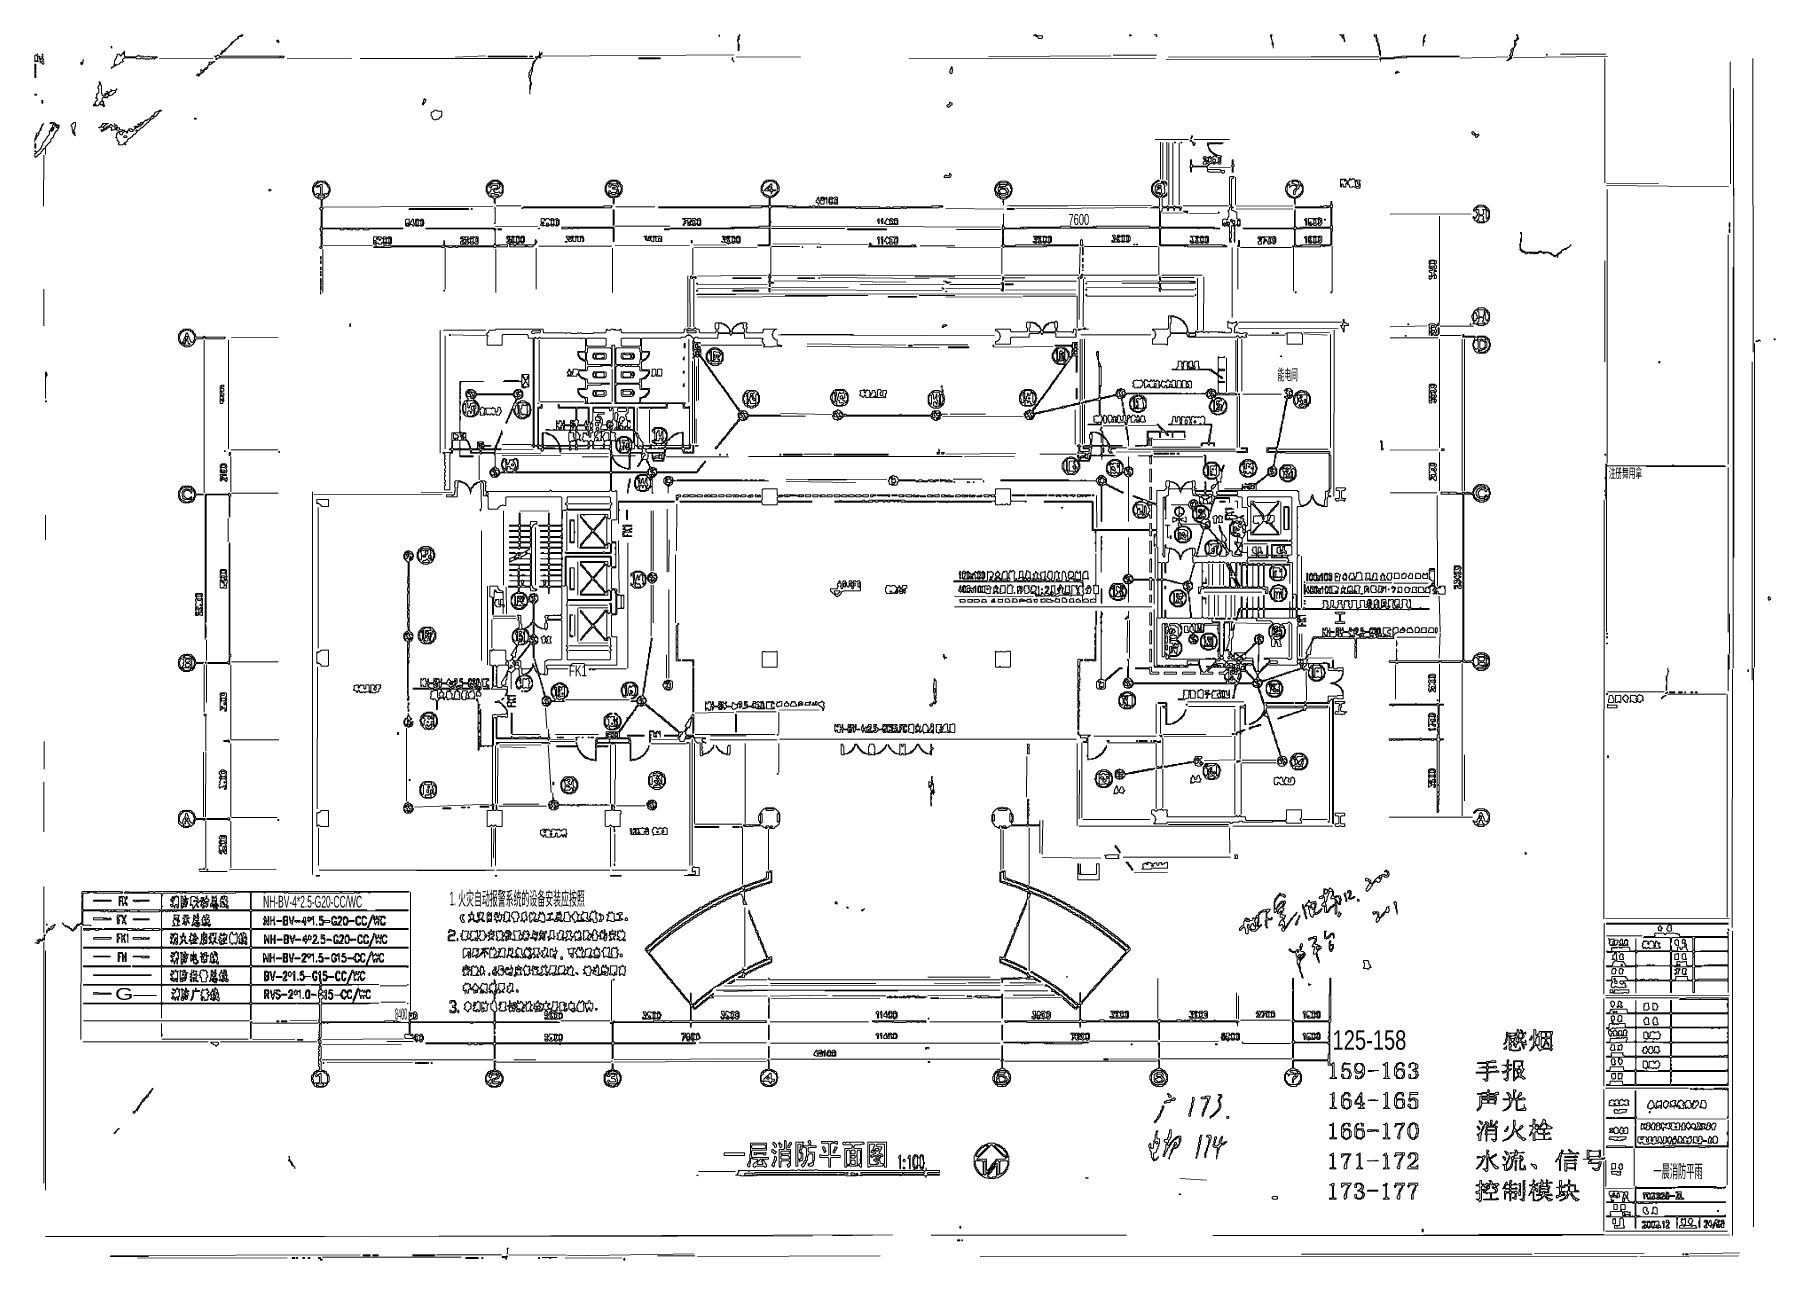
# Model space of a CAD drawing. Extents: x 10 to 1972, y 10 to 1392.
import ezdxf

# ---------------------------------------------------------------- set-up
doc = ezdxf.new("R2010")
doc.units = 0
for name, color, linetype, lineweight in [('OCR_TEXT', 6, 'Continuous', 0), ('RESIDUAL_GRAPHIC', 3, 'Continuous', 0), ('TEXT_FALLBACK_OUTLINE', 2, 'Continuous', 0), ('TRACE_CURVE', 6, 'Continuous', 0), ('TRACE_STRAIGHT', 5, 'Continuous', 0), ('TRACE_TEXT_SYMBOL', 6, 'Continuous', 0)]:
    doc.layers.add(name, color=color, linetype=linetype, lineweight=lineweight)
doc.styles.add('wqy-unicode', font='wqy-unicode.lff')

msp = doc.modelspace()

# ---------------------------------------------------------------- texts
at = {"layer": 'OCR_TEXT', "color": 6, "style": 'wqy-unicode'}
for s, height, width, p in [('7600', 12.48, 0.628295, (1175.3, 1177.5)), ('能电间', 12.48, 0.432198, (1411.2, 1002.5)), ('注册舞用拿', 10.92, 0.490825, (1784.4, 892.2)), ('FK1', 12.48, 0.662184, (612.2, 668.5)), ('NH-BV-4*2.5-G20-CC/WC', 13.26, 0.536448, (267.4, 407.7)), ('1. 火灾自动报警系统的设备安装应按照', 15.6, 0.408797, (477.7, 410.1)), ('G—', 13.26, 1.493213, (100.4, 303.7)), ('8400', 12.48, 0.297696, (416.1, 281.5)), ('125-158', 21.84, 0.775903, (1473, 247.4)), ('一晨消防平雨', 14.82, 0.448063, (1834.6, 103))]:
    msp.add_text(s, height=height, dxfattribs=dict(at, width=width)).set_placement(p)

# ---------------------------------------------------------------- linework, layer by layer
at = {"layer": 'RESIDUAL_GRAPHIC', "color": 3}
for points in [[(430, 810), (429, 809), (428, 809), (427, 808), (427, 807), (426, 806), (426, 802), (427, 801), (427, 800), (428, 800), (431, 797), (431, 781), (430, 780), (431, 779), (431, 778), (430, 777), (431, 776), (430, 775), (430, 774), (431, 773), (431, 769), (430, 768), (430, 765), (431, 764), (431, 762), (430, 761), (430, 750), (431, 749), (430, 748), (430, 745), (431, 744), (431, 743), (430, 742), (430, 735), (431, 734), (431, 730), (430, 729), (430, 727), (431, 726), (430, 725), (431, 724), (431, 720), (430, 719), (429, 719), (426, 716), (426, 711), (427, 710), (427, 709), (428, 709), (429, 708), (430, 708), (431, 707), (430, 706), (431, 705), (430, 704), (430, 655), (431, 654), (430, 653), (430, 649), (431, 648), (430, 647), (431, 646), (431, 644), (430, 643)], [(430, 643), (430, 642), (431, 641), (431, 642), (432, 643), (431, 644), (432, 645), (431, 646), (431, 683), (432, 684), (431, 685), (432, 686), (431, 687), (431, 689), (432, 690), (432, 694), (431, 695), (431, 696), (432, 697), (431, 698), (432, 699), (431, 700), (432, 701), (432, 707), (433, 708), (434, 708), (435, 709), (435, 710), (436, 711), (436, 716), (435, 717), (435, 718), (434, 718), (432, 720), (432, 738), (431, 739), (432, 740), (432, 744), (431, 745), (431, 746), (432, 747), (432, 798), (433, 799), (434, 799), (436, 801), (436, 803), (437, 804), (437, 805), (436, 806), (436, 807), (435, 808), (435, 809), (433, 809), (432, 810), (430, 810)]]:
    msp.add_lwpolyline(points, dxfattribs=at)
for points in [[(427, 806), (428, 807), (429, 806), (429, 804), (430, 804), (431, 803), (429, 801), (428, 801), (427, 802)], [(428, 807), (429, 808), (430, 808), (431, 807), (430, 806), (429, 806)], [(430, 808), (431, 809), (432, 808), (431, 807)], [(433, 807), (434, 807), (436, 805), (436, 804), (435, 803), (434, 803), (433, 804), (432, 804), (431, 805)], [(432, 801), (433, 802), (434, 801), (433, 800)], [(433, 802), (434, 803), (435, 802), (434, 801)], [(427, 715), (428, 716), (429, 715), (429, 714), (431, 712), (430, 711), (429, 711), (428, 710), (427, 711)], [(428, 716), (429, 717), (430, 716), (429, 715)], [(430, 717), (431, 718), (432, 717), (431, 716)], [(431, 710), (432, 711), (433, 710), (432, 709)], [(432, 715), (433, 716), (434, 716), (436, 714), (436, 713), (435, 712), (434, 712), (432, 714)], [(433, 711), (434, 712), (435, 711), (434, 710)]]:
    msp.add_lwpolyline(points, close=True, dxfattribs=at)
at = {"layer": 'TEXT_FALLBACK_OUTLINE', "color": 2}
for points in [[(893, 1209), (893, 1208), (892, 1207), (892, 1206), (891, 1205), (891, 1203), (892, 1203), (893, 1202), (893, 1201), (894, 1201), (894, 1202), (895, 1203), (896, 1202), (896, 1201), (899, 1201), (900, 1202), (900, 1206), (901, 1207), (902, 1207), (903, 1206), (903, 1201), (903, 1209), (902, 1209), (902, 1208), (901, 1207), (900, 1208), (900, 1209), (897, 1209), (896, 1208), (896, 1205), (895, 1204), (894, 1205), (894, 1209)], [(897, 1207), (898, 1208), (899, 1207), (899, 1206), (898, 1205), (897, 1206)], [(906, 1209), (906, 1208), (905, 1207), (905, 1203), (906, 1202), (906, 1201), (909, 1201), (909, 1202), (910, 1203), (912, 1201), (915, 1201), (915, 1208), (914, 1209), (912, 1209), (910, 1207), (909, 1208), (909, 1209)], [(906, 1206), (907, 1207), (908, 1207), (909, 1206), (909, 1203), (908, 1202), (906, 1204)], [(912, 1206), (913, 1207), (914, 1206), (914, 1203), (913, 1202), (912, 1203)], [(429, 1184), (428, 1183), (428, 1177), (429, 1176), (432, 1176), (432, 1177), (433, 1178), (435, 1178), (436, 1177), (436, 1176), (437, 1176), (437, 1177), (438, 1178), (440, 1176), (442, 1176), (443, 1177), (444, 1177), (445, 1176), (447, 1176), (448, 1177), (448, 1179), (449, 1180), (448, 1181), (448, 1183), (447, 1184), (445, 1184), (445, 1183), (444, 1182), (442, 1184), (440, 1184), (439, 1183), (439, 1180), (438, 1179), (437, 1180), (437, 1184), (436, 1184), (435, 1183), (435, 1182), (434, 1181), (434, 1180), (433, 1179), (432, 1180), (432, 1184)], [(429, 1179), (430, 1180), (432, 1178), (431, 1177), (430, 1177), (429, 1178)], [(440, 1182), (441, 1183), (442, 1182), (442, 1178), (441, 1177), (440, 1178)], [(445, 1182), (446, 1183), (447, 1182), (447, 1181), (448, 1180), (447, 1179), (447, 1178), (446, 1177), (445, 1178)], [(581, 1185), (581, 1181), (582, 1180), (580, 1178), (581, 1177), (582, 1177), (583, 1176), (584, 1177), (586, 1177), (587, 1176), (589, 1176), (591, 1178), (593, 1176), (594, 1176), (596, 1178), (598, 1176), (599, 1176), (601, 1178), (601, 1183), (599, 1185), (598, 1185), (596, 1183), (594, 1185), (593, 1185), (591, 1183), (589, 1185), (587, 1185), (586, 1184), (585, 1184), (584, 1185)], [(582, 1180), (583, 1181), (584, 1180), (584, 1179), (583, 1178), (582, 1179)], [(584, 1183), (585, 1184), (586, 1183), (585, 1182)], [(587, 1179), (588, 1180), (589, 1179), (589, 1178), (588, 1177), (587, 1178)], [(592, 1182), (593, 1183), (594, 1183), (595, 1182), (595, 1179), (594, 1178), (593, 1178), (592, 1179)], [(598, 1182), (599, 1183), (600, 1182), (600, 1178), (599, 1177), (598, 1178)], [(740, 1185), (740, 1184), (742, 1184), (743, 1183), (743, 1182), (742, 1181), (742, 1179), (741, 1178), (741, 1177), (742, 1177), (742, 1178), (744, 1180), (744, 1182), (745, 1183), (746, 1182), (746, 1177), (749, 1177), (750, 1178), (751, 1178), (752, 1177), (755, 1177), (755, 1178), (756, 1179), (757, 1178), (757, 1177), (760, 1177), (761, 1178), (761, 1183), (760, 1184), (760, 1185), (758, 1185), (756, 1183), (754, 1185), (752, 1185), (751, 1184), (750, 1184), (749, 1185), (747, 1185), (746, 1184), (745, 1185)], [(747, 1180), (748, 1181), (749, 1180), (749, 1179), (748, 1178), (747, 1179)], [(749, 1182), (750, 1183), (751, 1182), (750, 1181)], [(752, 1182), (753, 1183), (754, 1182), (754, 1179), (753, 1178), (752, 1179)], [(757, 1182), (758, 1183), (759, 1183), (760, 1182), (760, 1179), (759, 1178), (758, 1178), (757, 1179)], [(961, 1185), (961, 1184), (960, 1183), (960, 1182), (961, 1181), (961, 1179), (962, 1179), (962, 1184)], [(965, 1185), (965, 1184), (964, 1183), (964, 1182), (965, 1181), (965, 1179), (966, 1179), (966, 1185)], [(971, 1185), (970, 1184), (970, 1183), (969, 1182), (969, 1181), (968, 1180), (968, 1179), (969, 1179), (970, 1178), (977, 1178), (978, 1179), (979, 1178), (983, 1178), (983, 1183), (982, 1184), (982, 1185), (980, 1185), (978, 1183), (976, 1185), (975, 1185), (973, 1183)], [(974, 1182), (975, 1183), (977, 1181), (977, 1180), (975, 1178), (974, 1179)], [(979, 1182), (980, 1183), (981, 1183), (982, 1182), (982, 1179), (981, 1178), (979, 1180)], [(1443, 1185), (1441, 1183), (1442, 1183), (1443, 1182), (1443, 1177), (1444, 1178), (1444, 1185)], [(1458, 1186), (1456, 1184), (1455, 1185), (1452, 1185), (1451, 1184), (1450, 1185), (1446, 1185), (1446, 1178), (1447, 1177), (1449, 1177), (1451, 1179), (1452, 1178), (1452, 1177), (1454, 1177), (1456, 1179), (1458, 1177), (1459, 1177), (1461, 1179), (1461, 1184), (1460, 1185), (1459, 1185)], [(1447, 1180), (1448, 1181), (1449, 1180), (1449, 1179), (1448, 1178), (1447, 1179)], [(1452, 1183), (1453, 1184), (1454, 1183), (1454, 1180), (1453, 1179), (1452, 1180)], [(1457, 1183), (1458, 1184), (1460, 1182), (1459, 1181), (1459, 1180), (1458, 1179), (1457, 1180)], [(1464, 1184), (1464, 1183), (1465, 1183), (1465, 1184)], [(392, 1164), (392, 1156), (395, 1156), (396, 1157), (397, 1157), (398, 1156), (401, 1156), (401, 1157), (402, 1158), (403, 1157), (403, 1156), (406, 1156), (406, 1157), (407, 1158), (409, 1156), (411, 1156), (412, 1157), (412, 1163), (411, 1164), (409, 1164), (407, 1162), (406, 1163), (406, 1164), (403, 1164), (403, 1163), (402, 1162), (400, 1164), (398, 1164), (397, 1163), (396, 1164)], [(392, 1159), (393, 1160), (394, 1160), (395, 1159), (395, 1158), (394, 1157)], [(395, 1162), (396, 1163), (397, 1162), (396, 1161)], [(398, 1161), (399, 1162), (400, 1161), (399, 1160)], [(403, 1161), (404, 1162), (405, 1162), (406, 1161), (406, 1158), (405, 1157), (403, 1159)], [(409, 1162), (410, 1163), (411, 1162), (411, 1158), (410, 1157), (409, 1158)], [(491, 1164), (490, 1163), (490, 1162), (491, 1162), (492, 1163), (493, 1162), (493, 1161), (490, 1158), (490, 1156), (494, 1156), (495, 1157), (496, 1156), (498, 1156), (500, 1158), (502, 1156), (504, 1156), (504, 1157), (505, 1158), (507, 1156), (509, 1156), (510, 1157), (510, 1164), (506, 1164), (505, 1163), (504, 1164), (501, 1164), (501, 1163), (499, 1161), (498, 1162), (498, 1163), (499, 1164), (496, 1164), (495, 1163), (494, 1164)], [(495, 1162), (496, 1161), (496, 1159), (494, 1157), (493, 1157), (492, 1158), (493, 1159), (493, 1160)], [(496, 1160), (497, 1161), (499, 1159), (498, 1158), (497, 1158), (496, 1159)], [(503, 1163), (504, 1162), (504, 1159), (503, 1158), (502, 1158), (501, 1159), (501, 1161)], [(507, 1162), (508, 1163), (509, 1162), (509, 1159), (508, 1158), (507, 1159)], [(532, 1173), (536, 1173), (536, 1172), (532, 1172)], [(543, 1165), (542, 1164), (542, 1162), (543, 1162), (544, 1161), (544, 1160), (542, 1158), (542, 1157), (544, 1157), (546, 1155), (545, 1154), (546, 1153), (564, 1153), (565, 1154), (566, 1153), (571, 1153), (573, 1155), (574, 1155), (574, 1156), (576, 1158), (576, 1159), (575, 1160), (575, 1161), (574, 1160), (574, 1156), (573, 1155), (564, 1155), (563, 1154), (562, 1155), (555, 1155), (554, 1156), (555, 1157), (556, 1157), (556, 1158), (557, 1159), (559, 1157), (561, 1157), (561, 1158), (562, 1159), (562, 1164), (561, 1165), (559, 1165), (557, 1163), (556, 1164), (556, 1165), (553, 1165), (552, 1164), (551, 1164), (550, 1165), (548, 1165), (547, 1164), (546, 1164), (545, 1165)], [(543, 1163), (544, 1164), (545, 1163), (545, 1162), (544, 1161), (543, 1162)], [(545, 1161), (546, 1162), (547, 1161), (547, 1159), (546, 1158), (545, 1158), (544, 1159), (545, 1160)], [(547, 1158), (548, 1157), (550, 1157), (551, 1158), (552, 1158), (554, 1156), (553, 1155), (552, 1155), (551, 1154), (550, 1155), (546, 1155), (545, 1156)], [(548, 1163), (549, 1164), (550, 1163), (550, 1159), (549, 1158), (548, 1159)], [(553, 1163), (554, 1164), (556, 1162), (556, 1159), (555, 1158), (554, 1158), (553, 1159)], [(560, 1164), (561, 1163), (561, 1159), (560, 1158), (558, 1160), (558, 1162)], [(578, 1174), (579, 1174), (579, 1173), (578, 1173)], [(608, 1159), (610, 1159), (610, 1158), (608, 1158)], [(609, 1165), (609, 1164), (610, 1163), (610, 1162), (612, 1160), (612, 1159), (615, 1159), (615, 1160), (616, 1161), (617, 1160), (617, 1159), (620, 1159), (620, 1163), (621, 1164), (622, 1163), (622, 1159), (625, 1159), (625, 1163), (626, 1164), (628, 1162), (628, 1160), (627, 1159), (628, 1159), (629, 1160), (629, 1162), (628, 1163), (628, 1165), (625, 1165), (624, 1164), (623, 1164), (622, 1165), (620, 1165), (619, 1164), (618, 1164), (617, 1165), (615, 1165), (614, 1164), (613, 1164), (612, 1165)], [(612, 1163), (613, 1164), (614, 1163), (614, 1162), (613, 1161), (612, 1162)], [(615, 1163), (616, 1164), (617, 1163), (616, 1162)], [(697, 1165), (697, 1164), (698, 1164), (699, 1163), (698, 1162), (700, 1160), (703, 1160), (704, 1161), (706, 1159), (708, 1159), (708, 1163), (709, 1164), (710, 1163), (710, 1159), (717, 1159), (717, 1163), (716, 1164), (716, 1165), (713, 1165), (712, 1164), (711, 1164), (710, 1165), (708, 1165), (707, 1164), (706, 1164), (705, 1165), (703, 1165), (702, 1164), (702, 1162), (701, 1161), (700, 1162), (700, 1165)], [(703, 1163), (704, 1164), (705, 1163), (704, 1162)], [(713, 1162), (714, 1163), (716, 1161), (716, 1160), (715, 1159), (714, 1159), (713, 1160)], [(720, 1173), (725, 1173), (725, 1172), (720, 1172)], [(785, 1165), (785, 1164), (786, 1164), (787, 1163), (786, 1162), (786, 1161), (787, 1161), (788, 1160), (788, 1159), (787, 1158), (786, 1158), (785, 1159), (784, 1159), (784, 1158), (789, 1158), (790, 1157), (791, 1157), (792, 1156), (793, 1157), (794, 1157), (795, 1158), (796, 1157), (799, 1157), (799, 1158), (800, 1159), (802, 1157), (804, 1157), (805, 1158), (805, 1164), (804, 1165), (802, 1165), (801, 1164), (801, 1163), (800, 1162), (799, 1163), (799, 1164), (798, 1165), (796, 1165), (795, 1164), (794, 1164), (793, 1165), (791, 1165), (790, 1164), (789, 1164), (788, 1165)], [(788, 1163), (789, 1164), (790, 1163), (790, 1162), (789, 1161), (788, 1162)], [(791, 1163), (792, 1164), (793, 1163), (792, 1162)], [(791, 1160), (792, 1161), (793, 1160), (793, 1159), (792, 1158), (791, 1159)], [(796, 1163), (797, 1164), (799, 1162), (799, 1160), (797, 1158), (796, 1159)], [(803, 1164), (804, 1163), (804, 1159), (803, 1158), (801, 1160), (801, 1162)], [(961, 1164), (960, 1163), (960, 1162), (961, 1161), (961, 1156), (962, 1156), (962, 1164)], [(965, 1164), (964, 1163), (964, 1162), (965, 1161), (965, 1156), (966, 1156), (966, 1164)], [(970, 1164), (970, 1163), (969, 1162), (969, 1161), (968, 1160), (968, 1159), (969, 1159), (970, 1158), (970, 1157), (971, 1156), (973, 1158), (974, 1157), (974, 1156), (976, 1156), (978, 1158), (979, 1157), (979, 1156), (982, 1156), (982, 1157), (983, 1158), (983, 1163), (982, 1164), (979, 1164), (978, 1163), (977, 1164), (974, 1164), (974, 1163), (973, 1162), (971, 1164)], [(974, 1161), (975, 1162), (976, 1161), (976, 1159), (975, 1158), (974, 1159)], [(981, 1163), (982, 1162), (982, 1159), (981, 1158), (980, 1158), (979, 1159), (979, 1161)], [(1136, 1165), (1136, 1164), (1137, 1164), (1138, 1163), (1137, 1162), (1139, 1160), (1139, 1159), (1138, 1158), (1137, 1159), (1135, 1159), (1137, 1157), (1139, 1157), (1140, 1158), (1141, 1158), (1142, 1157), (1144, 1157), (1146, 1159), (1148, 1157), (1149, 1157), (1151, 1159), (1153, 1157), (1154, 1157), (1156, 1159), (1156, 1164), (1155, 1165), (1153, 1165), (1151, 1163), (1150, 1164), (1150, 1165), (1147, 1165), (1146, 1164), (1145, 1165), (1142, 1165), (1141, 1164), (1140, 1165)], [(1139, 1163), (1140, 1164), (1141, 1163), (1141, 1162), (1140, 1161), (1139, 1162)], [(1142, 1163), (1143, 1164), (1144, 1163), (1143, 1162)], [(1142, 1160), (1143, 1161), (1144, 1160), (1144, 1159), (1143, 1158), (1142, 1159)], [(1147, 1163), (1148, 1164), (1149, 1164), (1150, 1163), (1150, 1160), (1148, 1158), (1147, 1159)], [(1153, 1163), (1154, 1164), (1155, 1163), (1155, 1159), (1154, 1158), (1153, 1159)], [(1225, 1166), (1225, 1165), (1226, 1164), (1226, 1162), (1227, 1161), (1227, 1160), (1226, 1159), (1225, 1160), (1224, 1160), (1224, 1158), (1228, 1158), (1229, 1159), (1230, 1158), (1233, 1158), (1234, 1159), (1235, 1159), (1236, 1158), (1238, 1158), (1239, 1159), (1240, 1159), (1241, 1158), (1243, 1158), (1245, 1160), (1245, 1164), (1243, 1166), (1241, 1166), (1240, 1165), (1239, 1165), (1238, 1166), (1236, 1166), (1234, 1164), (1233, 1165), (1233, 1166), (1231, 1166), (1230, 1165), (1230, 1162), (1229, 1161), (1227, 1163), (1228, 1164), (1228, 1166)], [(1230, 1161), (1231, 1162), (1233, 1160), (1232, 1159), (1231, 1159), (1230, 1160)], [(1231, 1164), (1232, 1165), (1233, 1164), (1232, 1163)], [(1236, 1164), (1237, 1165), (1238, 1164), (1238, 1160), (1237, 1159), (1236, 1160)], [(1241, 1164), (1242, 1165), (1243, 1164), (1243, 1160), (1242, 1159), (1241, 1160)], [(1313, 1165), (1313, 1164), (1314, 1164), (1315, 1163), (1315, 1161), (1316, 1160), (1316, 1159), (1315, 1158), (1313, 1160), (1312, 1159), (1314, 1157), (1316, 1157), (1317, 1158), (1318, 1158), (1319, 1157), (1322, 1157), (1323, 1158), (1324, 1158), (1325, 1157), (1327, 1157), (1327, 1158), (1328, 1159), (1330, 1157), (1332, 1157), (1333, 1158), (1333, 1164), (1332, 1165), (1330, 1165), (1328, 1163), (1327, 1164), (1327, 1165), (1325, 1165), (1323, 1163), (1322, 1164), (1322, 1165), (1319, 1165), (1318, 1164), (1317, 1165)], [(1319, 1163), (1320, 1164), (1321, 1163), (1320, 1162)], [(1319, 1160), (1320, 1161), (1321, 1160), (1321, 1159), (1320, 1158), (1319, 1159)], [(1326, 1164), (1327, 1163), (1327, 1159), (1326, 1158), (1324, 1160), (1324, 1162)], [(1330, 1163), (1331, 1164), (1332, 1163), (1332, 1159), (1331, 1158), (1330, 1159)], [(1407, 1165), (1406, 1164), (1405, 1164), (1404, 1163), (1403, 1164), (1394, 1164), (1393, 1163), (1392, 1164), (1389, 1164), (1389, 1162), (1390, 1162), (1391, 1161), (1391, 1160), (1389, 1158), (1389, 1156), (1393, 1156), (1393, 1158), (1392, 1159), (1392, 1160), (1393, 1161), (1393, 1163), (1394, 1164), (1395, 1163), (1396, 1163), (1397, 1162), (1396, 1161), (1396, 1159), (1395, 1158), (1395, 1156), (1396, 1157), (1396, 1158), (1397, 1159), (1397, 1160), (1398, 1161), (1399, 1160), (1399, 1159), (1400, 1158), (1400, 1157), (1401, 1156), (1402, 1156), (1404, 1158), (1405, 1157), (1406, 1157), (1407, 1156), (1409, 1158), (1409, 1163)], [(1390, 1162), (1391, 1163), (1392, 1162), (1391, 1161)], [(1401, 1162), (1402, 1163), (1403, 1162), (1403, 1159), (1402, 1158), (1401, 1159)], [(1407, 1163), (1408, 1162), (1408, 1159), (1407, 1158), (1406, 1159), (1406, 1160), (1405, 1161)], [(1443, 1165), (1441, 1163), (1442, 1163), (1443, 1162), (1443, 1157), (1444, 1158), (1444, 1164)], [(1447, 1165), (1446, 1164), (1446, 1158), (1447, 1157), (1449, 1157), (1450, 1158), (1451, 1158), (1452, 1157), (1454, 1157), (1456, 1159), (1458, 1157), (1459, 1157), (1461, 1159), (1461, 1164), (1460, 1165), (1457, 1165), (1456, 1164), (1455, 1164), (1454, 1165), (1452, 1165), (1451, 1164), (1450, 1164), (1449, 1165)], [(1447, 1163), (1448, 1164), (1449, 1163), (1448, 1162)], [(1447, 1160), (1448, 1161), (1449, 1160), (1449, 1159), (1448, 1158), (1447, 1159)], [(1452, 1163), (1453, 1164), (1454, 1163), (1454, 1159), (1453, 1158), (1452, 1159)], [(1457, 1163), (1458, 1164), (1459, 1163), (1459, 1160), (1458, 1159), (1457, 1160)], [(951, 1157), (951, 1156), (952, 1155), (950, 1153), (1004, 1153), (1003, 1154), (1003, 1155), (1002, 1155), (1001, 1154), (1000, 1155), (999, 1155), (998, 1154), (953, 1154), (952, 1155), (953, 1156), (954, 1156), (953, 1156), (952, 1157)], [(1249, 1156), (1250, 1156), (1250, 1155), (1249, 1155)], [(1252, 1156), (1253, 1156), (1253, 1155), (1252, 1155)], [(1583, 1138), (1582, 1137), (1582, 1134), (1583, 1133), (1582, 1132), (1582, 1129), (1583, 1128), (1585, 1128), (1586, 1127), (1585, 1126), (1582, 1126), (1582, 1125), (1583, 1124), (1584, 1124), (1585, 1123), (1585, 1121), (1583, 1119), (1582, 1120), (1582, 1121), (1582, 1117), (1583, 1116), (1584, 1117), (1585, 1117), (1585, 1119), (1587, 1121), (1588, 1120), (1588, 1118), (1587, 1117), (1589, 1117), (1590, 1118), (1590, 1120), (1589, 1121), (1589, 1122), (1588, 1122), (1587, 1123), (1587, 1124), (1588, 1125), (1590, 1125), (1590, 1126), (1588, 1126), (1587, 1127), (1588, 1128), (1589, 1128), (1590, 1129), (1590, 1131), (1588, 1133), (1590, 1135), (1590, 1137), (1589, 1137), (1588, 1138)], [(1583, 1136), (1584, 1137), (1587, 1137), (1588, 1136), (1588, 1135), (1587, 1134), (1584, 1134), (1583, 1135)], [(1583, 1130), (1584, 1131), (1587, 1131), (1588, 1130), (1587, 1129), (1584, 1129)], [(221, 997), (220, 996), (219, 996), (219, 992), (220, 991), (219, 990), (219, 987), (220, 986), (219, 985), (219, 976), (222, 976), (222, 978), (223, 979), (223, 980), (222, 981), (223, 982), (222, 983), (222, 984), (223, 985), (223, 988), (221, 988), (220, 989), (221, 990), (223, 990), (223, 993), (221, 993), (220, 994), (221, 995), (223, 995), (223, 997)], [(219, 980), (220, 981), (221, 981), (222, 980), (221, 979), (220, 979)], [(220, 985), (221, 986), (222, 985), (221, 984)], [(1266, 998), (1267, 997), (1267, 996), (1266, 995), (1265, 995), (1264, 996)], [(1272, 998), (1273, 999), (1274, 998), (1274, 996), (1273, 995), (1272, 996)], [(1277, 996), (1278, 997), (1279, 996), (1278, 995)], [(1289, 997), (1290, 998), (1291, 998), (1292, 997), (1292, 996), (1291, 995), (1290, 995), (1289, 996)], [(1302, 998), (1303, 999), (1304, 998), (1303, 997)], [(1302, 996), (1303, 997), (1304, 996), (1303, 995)], [(1308, 999), (1309, 1000), (1310, 999), (1310, 998), (1311, 997), (1311, 996), (1310, 995), (1309, 995), (1308, 996)], [(1583, 998), (1582, 997), (1582, 994), (1583, 993), (1582, 992), (1582, 989), (1583, 988), (1582, 987), (1582, 977), (1585, 977), (1585, 980), (1586, 981), (1587, 981), (1588, 980), (1588, 979), (1587, 978), (1588, 977), (1589, 977), (1589, 978), (1590, 979), (1590, 980), (1588, 982), (1590, 984), (1590, 985), (1589, 986), (1589, 987), (1588, 988), (1590, 990), (1590, 991), (1588, 993), (1590, 995), (1590, 996), (1588, 998)], [(1582, 987), (1583, 988), (1584, 988), (1585, 987), (1584, 986), (1584, 985), (1583, 984), (1582, 985)], [(1582, 982), (1583, 983), (1584, 983), (1585, 982), (1584, 981), (1584, 980), (1583, 979), (1582, 980)], [(1583, 996), (1584, 997), (1587, 997), (1588, 996), (1586, 994), (1585, 994)], [(1583, 990), (1584, 991), (1587, 991), (1588, 990), (1587, 989), (1584, 989)], [(1585, 985), (1586, 986), (1587, 986), (1588, 985), (1588, 984), (1586, 982), (1585, 983)], [(221, 908), (220, 907), (219, 907), (219, 904), (220, 903), (220, 902), (219, 901), (219, 899), (220, 898), (226, 898), (226, 899), (227, 900), (226, 901), (226, 902), (225, 903), (227, 905), (226, 906), (226, 907), (225, 908)], [(222, 907), (224, 907), (225, 906), (225, 905), (224, 904), (221, 904), (220, 905)], [(1582, 909), (1582, 905), (1583, 904), (1582, 903), (1582, 900), (1583, 899), (1582, 898), (1582, 896), (1583, 895), (1582, 894), (1582, 890), (1584, 890), (1584, 891), (1585, 892), (1586, 892), (1589, 889), (1590, 890), (1590, 894), (1589, 895), (1589, 896), (1590, 897), (1588, 899), (1590, 901), (1590, 902), (1588, 904), (1590, 906), (1590, 907), (1588, 909)], [(1583, 907), (1584, 908), (1587, 908), (1588, 907), (1587, 906), (1584, 906)], [(1584, 902), (1585, 903), (1586, 903), (1587, 902), (1586, 901), (1585, 901)], [(219, 896), (219, 895), (220, 894), (220, 893), (219, 892), (219, 889), (221, 889), (221, 890), (222, 891), (223, 890), (224, 890), (226, 888), (226, 889), (227, 890), (227, 892), (226, 893), (226, 892), (225, 891), (224, 892), (223, 892), (221, 894), (222, 895), (226, 895), (226, 896)], [(220, 900), (221, 901), (224, 901), (225, 900), (224, 899), (221, 899)], [(220, 891), (221, 892), (222, 891), (221, 890)], [(1583, 892), (1584, 893), (1585, 892), (1584, 891)], [(1584, 895), (1585, 896), (1588, 896), (1589, 895), (1587, 893), (1586, 893)], [(1586, 901), (1587, 902), (1588, 901), (1587, 900)], [(1477, 881), (1477, 878), (1480, 878), (1481, 877), (1481, 870), (1480, 869), (1476, 869), (1476, 867), (1477, 867), (1478, 866), (1479, 866), (1480, 867), (1485, 867), (1486, 866), (1487, 866), (1487, 868), (1488, 869), (1484, 869), (1483, 870), (1483, 877), (1484, 878), (1487, 878), (1487, 879), (1488, 880), (1487, 881)], [(1053, 787), (1053, 786), (1052, 785), (1052, 784), (1053, 783), (1053, 778), (1054, 779), (1054, 780), (1053, 781), (1053, 782), (1054, 783), (1054, 786)], [(1057, 787), (1056, 786), (1056, 779), (1057, 778), (1059, 778), (1060, 779), (1061, 778), (1063, 778), (1063, 779), (1064, 780), (1065, 779), (1065, 778), (1066, 779), (1067, 778), (1068, 778), (1068, 779), (1067, 780), (1067, 782), (1069, 784), (1070, 783), (1070, 778), (1071, 778), (1071, 779), (1072, 780), (1073, 779), (1073, 778), (1075, 778), (1077, 780), (1078, 779), (1078, 778), (1080, 778), (1080, 779), (1081, 780), (1081, 785), (1079, 787), (1077, 785), (1075, 787), (1074, 787), (1072, 785), (1070, 787), (1070, 786), (1068, 784), (1067, 784), (1066, 783), (1062, 787), (1060, 785), (1058, 787)], [(1056, 784), (1057, 785), (1058, 785), (1059, 784), (1059, 782), (1058, 781), (1058, 780), (1057, 779), (1056, 780)], [(1061, 785), (1062, 786), (1063, 785), (1063, 780), (1062, 779), (1061, 780)], [(1073, 785), (1074, 786), (1075, 785), (1075, 784), (1076, 783), (1076, 782), (1075, 781), (1075, 780), (1074, 779), (1073, 780)], [(1078, 785), (1079, 786), (1080, 785), (1080, 780), (1079, 779), (1078, 780)], [(1193, 787), (1193, 786), (1192, 785), (1192, 784), (1191, 783), (1192, 782), (1191, 781), (1192, 780), (1191, 779), (1191, 778), (1192, 778), (1193, 779), (1194, 778), (1195, 779), (1196, 779), (1197, 778), (1198, 778), (1198, 779), (1197, 780), (1197, 786), (1196, 787), (1195, 787), (1194, 786)], [(1444, 785), (1444, 776), (1445, 776), (1445, 785)], [(1448, 785), (1448, 784), (1447, 783), (1447, 777), (1448, 776), (1450, 776), (1450, 777), (1451, 778), (1453, 776), (1454, 776), (1455, 777), (1456, 776), (1457, 776), (1458, 777), (1459, 776), (1459, 777), (1458, 778), (1458, 779), (1459, 780), (1459, 782), (1460, 783), (1461, 782), (1461, 776), (1462, 776), (1462, 784), (1461, 785), (1461, 784), (1458, 781), (1457, 782), (1456, 782), (1455, 783), (1455, 784), (1454, 785), (1453, 785), (1452, 784), (1452, 783), (1451, 782), (1450, 783), (1450, 784), (1449, 785)], [(1465, 785), (1464, 784), (1464, 777), (1465, 776), (1467, 776), (1467, 777), (1468, 778), (1470, 776), (1471, 776), (1472, 777), (1472, 784), (1471, 785), (1470, 785), (1468, 783), (1467, 784), (1467, 785)], [(1476, 785), (1476, 776), (1481, 776), (1481, 781), (1482, 782), (1482, 783), (1481, 783), (1479, 785), (1478, 785), (1477, 784)], [(1487, 785), (1487, 784), (1486, 783), (1485, 783), (1485, 780), (1484, 779), (1485, 779), (1486, 778), (1485, 777), (1486, 777), (1487, 778), (1488, 777), (1489, 777), (1488, 778), (1488, 779), (1489, 780), (1489, 783), (1488, 784), (1488, 785)], [(1500, 786), (1500, 781), (1499, 780), (1497, 782), (1497, 785), (1493, 785), (1493, 783), (1492, 782), (1492, 781), (1491, 780), (1492, 779), (1492, 777), (1505, 777), (1506, 778), (1507, 777), (1508, 777), (1507, 777), (1506, 778), (1506, 785), (1505, 785), (1504, 786), (1503, 786), (1502, 785), (1501, 785)], [(1510, 785), (1511, 784), (1511, 780), (1510, 779), (1510, 777), (1512, 777), (1512, 778), (1513, 779), (1515, 777), (1521, 777), (1522, 778), (1523, 777), (1524, 777), (1523, 778), (1523, 785), (1522, 784), (1521, 785), (1519, 785), (1519, 783), (1518, 782), (1519, 781), (1518, 780), (1518, 778), (1517, 777), (1515, 779), (1515, 785)], [(1529, 785), (1529, 783), (1528, 782), (1527, 782), (1527, 781), (1528, 780), (1528, 779), (1527, 778), (1527, 777), (1533, 777), (1531, 779), (1531, 781), (1532, 782), (1532, 783), (1531, 782), (1530, 783), (1530, 785)], [(1536, 785), (1535, 784), (1535, 782), (1534, 781), (1534, 780), (1536, 778), (1535, 777), (1539, 777), (1539, 779), (1540, 780), (1540, 781), (1539, 782), (1540, 783), (1540, 785)], [(1543, 785), (1543, 780), (1542, 779), (1548, 779), (1548, 784), (1547, 785)], [(1553, 785), (1553, 784), (1552, 783), (1551, 784), (1551, 779), (1555, 779), (1555, 780), (1556, 781), (1556, 784), (1555, 784), (1554, 785)], [(1560, 785), (1560, 783), (1558, 781), (1559, 780), (1559, 779), (1563, 779), (1563, 784), (1562, 784), (1561, 785)], [(1567, 785), (1567, 783), (1566, 782), (1567, 781), (1567, 780), (1566, 779), (1572, 779), (1572, 784), (1571, 784), (1570, 785), (1569, 784), (1568, 785)], [(1575, 785), (1575, 783), (1574, 782), (1574, 781), (1575, 780), (1575, 779), (1580, 779), (1580, 785), (1579, 785), (1579, 784), (1578, 783), (1577, 783), (1576, 784), (1576, 785)], [(1583, 788), (1584, 789), (1587, 789), (1588, 788), (1587, 787), (1584, 787)], [(917, 776), (916, 775), (917, 774), (916, 773), (915, 773), (915, 771), (916, 770), (915, 769), (915, 768), (914, 767), (907, 767), (907, 765), (914, 758), (915, 759), (916, 759), (919, 762), (919, 763), (920, 764), (921, 764), (922, 765), (941, 765), (941, 767), (940, 768), (941, 769), (941, 774), (940, 775), (940, 776), (938, 776), (937, 775), (936, 775), (935, 776), (933, 776), (933, 775), (932, 774), (931, 775), (931, 776), (928, 776), (928, 770), (927, 769), (925, 771), (925, 774), (924, 775), (924, 776), (922, 776), (921, 775), (921, 768), (920, 767), (919, 768), (919, 769), (918, 770), (919, 771), (919, 773), (918, 774), (918, 776)], [(922, 773), (923, 774), (924, 773), (924, 770), (923, 769), (922, 770)], [(929, 773), (930, 774), (931, 773), (931, 771), (930, 770), (929, 771)], [(931, 769), (932, 770), (933, 769), (933, 768), (932, 767), (931, 768)], [(933, 773), (934, 774), (935, 773), (935, 771), (934, 770), (933, 771)], [(938, 773), (939, 774), (940, 773), (940, 770), (939, 769), (938, 770)], [(970, 771), (970, 769), (969, 768), (969, 764), (970, 763), (970, 762), (977, 762), (978, 763), (979, 762), (980, 763), (981, 762), (982, 762), (983, 763), (983, 764), (984, 765), (985, 764), (985, 762), (988, 762), (988, 763), (989, 764), (991, 762), (991, 767), (992, 768), (993, 768), (993, 771), (988, 771), (988, 769), (987, 768), (986, 768), (985, 769), (985, 770), (984, 771), (984, 769), (983, 768), (982, 768), (979, 771), (977, 771), (976, 770), (974, 770), (973, 771)], [(981, 766), (982, 767), (983, 766), (982, 765)], [(985, 766), (986, 767), (987, 767), (988, 766), (988, 765), (987, 764), (986, 764), (985, 765)], [(989, 766), (990, 767), (991, 766), (990, 765)], [(1054, 771), (1053, 770), (1053, 768), (1052, 767), (1052, 766), (1051, 765), (1052, 765), (1054, 763), (1054, 764), (1055, 765), (1057, 763), (1059, 763), (1060, 764), (1061, 763), (1064, 763), (1064, 765), (1065, 766), (1066, 765), (1066, 763), (1068, 763), (1068, 768), (1069, 769), (1070, 768), (1070, 763), (1071, 763), (1071, 771), (1067, 767), (1066, 768), (1065, 768), (1064, 769), (1064, 770), (1063, 771), (1062, 771), (1060, 769), (1058, 771), (1057, 771), (1057, 770), (1056, 769), (1056, 766), (1055, 765), (1054, 766)], [(1057, 769), (1058, 770), (1059, 769), (1059, 764), (1058, 763), (1057, 764)], [(1061, 767), (1062, 768), (1063, 768), (1064, 767), (1064, 765), (1063, 764), (1062, 764), (1061, 765)], [(1064, 781), (1065, 782), (1066, 781), (1066, 780), (1065, 779), (1064, 780)], [(1075, 771), (1073, 769), (1073, 763), (1076, 763), (1077, 764), (1078, 763), (1082, 763), (1083, 762), (1087, 762), (1087, 767), (1088, 768), (1088, 769), (1087, 769), (1086, 770), (1086, 771), (1085, 771), (1084, 770), (1083, 770), (1082, 771), (1081, 770), (1078, 770), (1077, 769)], [(1074, 769), (1075, 770), (1076, 769), (1076, 764), (1075, 763), (1074, 764)], [(1078, 769), (1079, 770), (1080, 770), (1081, 769), (1081, 764), (1080, 763), (1079, 763), (1078, 764)], [(1083, 767), (1084, 768), (1085, 767), (1084, 766)], [(1086, 777), (1087, 778), (1088, 777), (1087, 776)], [(1087, 780), (1088, 781), (1089, 780), (1088, 779)], [(1093, 771), (1093, 770), (1092, 769), (1091, 769), (1091, 765), (1092, 764), (1090, 762), (1092, 762), (1092, 763), (1093, 764), (1094, 764), (1095, 763), (1095, 762), (1096, 762), (1096, 763), (1094, 765), (1095, 766), (1095, 767), (1096, 768), (1096, 769), (1095, 769), (1094, 770), (1094, 771)], [(1096, 780), (1099, 777), (1098, 776), (1094, 776), (1093, 777)], [(1093, 769), (1094, 770), (1095, 769), (1095, 768), (1094, 767), (1093, 768)], [(1099, 771), (1099, 768), (1098, 767), (1099, 766), (1098, 765), (1099, 764), (1098, 763), (1098, 762), (1101, 762), (1102, 763), (1103, 763), (1104, 762), (1104, 770), (1103, 771), (1102, 771), (1101, 770), (1100, 771)], [(1104, 778), (1105, 779), (1106, 778), (1106, 777), (1105, 776), (1100, 776), (1099, 777), (1100, 778)], [(1107, 779), (1108, 780), (1109, 779), (1109, 777), (1108, 776), (1107, 776), (1106, 777), (1107, 778)], [(1107, 772), (1107, 769), (1106, 768), (1106, 763), (1107, 762), (1112, 762), (1112, 768), (1113, 769), (1113, 770), (1112, 770), (1110, 772), (1108, 770), (1107, 771)], [(1120, 771), (1120, 770), (1119, 769), (1118, 770), (1118, 762), (1119, 762), (1118, 763), (1119, 764), (1119, 765), (1120, 766), (1122, 764), (1122, 763), (1121, 762), (1122, 762), (1122, 763), (1123, 764), (1123, 766), (1122, 767), (1123, 768), (1123, 769), (1122, 770), (1121, 769), (1120, 770)], [(1120, 768), (1121, 769), (1122, 768), (1121, 767)], [(1127, 780), (1128, 779), (1128, 777), (1127, 776), (1126, 776), (1125, 777), (1125, 778)], [(1126, 771), (1126, 770), (1125, 769), (1126, 768), (1125, 767), (1125, 766), (1126, 765), (1126, 762), (1129, 762), (1130, 763), (1131, 763), (1131, 767), (1130, 768), (1131, 769), (1131, 771), (1130, 770), (1129, 771), (1128, 770), (1127, 771)], [(1131, 780), (1132, 779), (1132, 777), (1131, 776), (1130, 776), (1129, 777), (1129, 778)], [(1137, 779), (1138, 778), (1138, 777), (1137, 776), (1136, 776), (1135, 777)], [(1139, 778), (1140, 779), (1141, 778), (1145, 778), (1146, 777), (1145, 776), (1140, 776), (1139, 777)], [(1145, 767), (1145, 766), (1146, 766), (1146, 767)], [(1147, 777), (1148, 778), (1149, 777), (1148, 776)], [(1164, 766), (1165, 767), (1166, 766), (1165, 765)], [(1165, 768), (1166, 769), (1167, 768), (1166, 767)], [(1177, 779), (1178, 780), (1179, 779), (1178, 778)], [(1183, 779), (1185, 777), (1184, 776), (1182, 776), (1181, 777)], [(1185, 777), (1186, 778), (1187, 778), (1188, 777), (1187, 776), (1186, 776)], [(1185, 767), (1186, 768), (1187, 767), (1187, 766), (1186, 765), (1185, 766)], [(1197, 771), (1197, 769), (1195, 767), (1195, 766), (1196, 766), (1197, 765), (1197, 764), (1195, 762), (1199, 762), (1200, 763), (1200, 765), (1201, 766), (1201, 767), (1200, 768), (1200, 769), (1199, 770), (1199, 771)], [(1197, 768), (1198, 769), (1199, 768), (1198, 767)], [(1441, 775), (1441, 774), (1442, 775)], [(1441, 772), (1442, 772), (1442, 761), (1441, 761)], [(1445, 770), (1445, 769), (1444, 768), (1444, 766), (1443, 765), (1443, 764), (1444, 764), (1445, 763), (1445, 762), (1446, 762), (1446, 763), (1447, 764), (1448, 763), (1448, 762), (1451, 762), (1451, 763), (1452, 764), (1453, 763), (1453, 762), (1455, 762), (1455, 763), (1456, 764), (1457, 763), (1457, 762), (1460, 762), (1459, 763), (1459, 766), (1461, 768), (1462, 767), (1462, 762), (1462, 770), (1461, 769), (1461, 768), (1460, 767), (1459, 768), (1458, 767), (1457, 767), (1456, 768), (1456, 769), (1455, 770), (1453, 770), (1453, 769), (1452, 768), (1451, 769), (1451, 770), (1448, 770), (1448, 766), (1447, 765), (1446, 766), (1446, 770)], [(1448, 783), (1449, 784), (1450, 783), (1450, 778), (1449, 777), (1447, 779), (1447, 781), (1448, 782)], [(1448, 768), (1449, 769), (1450, 768), (1450, 767), (1451, 766), (1451, 765), (1449, 763), (1448, 764)], [(1452, 782), (1453, 783), (1454, 783), (1455, 782), (1455, 778), (1454, 777), (1453, 777), (1452, 778)], [(1453, 768), (1454, 769), (1455, 768), (1455, 763), (1454, 762), (1453, 763)], [(1455, 779), (1456, 780), (1457, 779), (1457, 778), (1456, 777), (1455, 778)], [(1456, 765), (1457, 766), (1458, 765), (1458, 764), (1457, 763), (1456, 764)], [(1466, 784), (1467, 783), (1467, 778), (1466, 777), (1465, 777), (1464, 778), (1464, 782)], [(1465, 770), (1465, 768), (1464, 767), (1465, 766), (1465, 762), (1467, 762), (1468, 763), (1469, 763), (1470, 762), (1472, 762), (1473, 763), (1474, 762), (1479, 762), (1479, 767), (1480, 768), (1479, 769), (1478, 769), (1477, 770), (1470, 770), (1468, 768), (1467, 769), (1467, 770)], [(1465, 768), (1466, 769), (1467, 769), (1468, 768), (1468, 765), (1467, 764), (1467, 763), (1466, 762), (1465, 763)], [(1469, 782), (1470, 783), (1471, 782), (1471, 778), (1470, 777), (1469, 778)], [(1470, 768), (1471, 769), (1472, 768), (1472, 763), (1471, 762), (1470, 763)], [(1477, 781), (1478, 782), (1479, 781), (1478, 780)], [(1485, 771), (1485, 769), (1484, 768), (1483, 768), (1483, 765), (1484, 764), (1482, 762), (1484, 762), (1484, 763), (1485, 764), (1486, 763), (1486, 762), (1496, 762), (1497, 763), (1498, 762), (1503, 762), (1503, 768), (1504, 769), (1504, 770), (1503, 770), (1502, 771), (1501, 771), (1500, 770), (1499, 770), (1498, 771), (1498, 766), (1497, 765), (1497, 763), (1496, 762), (1495, 763), (1495, 770), (1494, 770), (1493, 771), (1493, 770), (1492, 769), (1491, 770), (1491, 769), (1490, 768), (1490, 763), (1489, 762), (1488, 762), (1486, 764), (1486, 766), (1488, 768), (1487, 769), (1487, 768), (1486, 767), (1485, 768)], [(1487, 783), (1488, 784), (1489, 783), (1488, 782)], [(1494, 778), (1495, 779), (1496, 778), (1495, 777)], [(1497, 779), (1498, 780), (1499, 779), (1498, 778)], [(1511, 771), (1511, 770), (1510, 769), (1509, 770), (1509, 762), (1509, 763), (1511, 765), (1512, 765), (1513, 764), (1513, 763), (1514, 763), (1514, 769), (1513, 769)], [(1511, 767), (1512, 768), (1513, 767), (1512, 766)], [(1517, 771), (1517, 770), (1516, 769), (1516, 765), (1517, 764), (1517, 763), (1522, 763), (1522, 766), (1521, 767), (1522, 768), (1522, 770), (1521, 770), (1520, 771), (1519, 770), (1518, 771)], [(1525, 771), (1525, 766), (1524, 765), (1524, 764), (1525, 763), (1526, 763), (1527, 764), (1528, 763), (1529, 763), (1529, 764), (1530, 765), (1530, 767), (1531, 768), (1532, 768), (1533, 767), (1533, 763), (1533, 770), (1531, 768), (1530, 769), (1530, 770), (1529, 769), (1528, 770), (1526, 770)], [(1528, 767), (1529, 768), (1530, 767), (1530, 766), (1529, 765), (1528, 766)], [(1536, 767), (1536, 766), (1537, 766), (1537, 767)], [(1541, 770), (1540, 769), (1540, 767), (1542, 769), (1543, 768), (1543, 766), (1541, 764), (1541, 763), (1542, 763), (1542, 764), (1543, 765), (1543, 766), (1544, 767), (1544, 769), (1542, 769)], [(1547, 769), (1547, 764), (1546, 763), (1547, 763), (1548, 764), (1549, 763), (1551, 763), (1551, 769)], [(1556, 769), (1555, 768), (1555, 767), (1554, 766), (1555, 765), (1555, 763), (1559, 763), (1559, 764), (1560, 765), (1559, 766), (1560, 767), (1561, 767), (1560, 768), (1559, 768), (1558, 769)], [(1563, 769), (1563, 764), (1562, 763), (1568, 763), (1568, 765), (1567, 766), (1567, 767), (1568, 768), (1568, 769)], [(1585, 772), (1586, 773), (1587, 773), (1588, 772), (1587, 771), (1586, 771)], [(1588, 768), (1589, 769), (1590, 768), (1590, 767), (1589, 766), (1588, 767)], [(1593, 769), (1594, 770), (1595, 769), (1594, 768)], [(192, 762), (191, 761), (191, 759), (193, 757), (191, 755), (191, 754), (192, 753), (192, 751), (191, 750), (191, 749), (192, 748), (192, 747), (191, 746), (191, 743), (192, 742), (192, 741), (191, 740), (191, 738), (192, 737), (194, 737), (194, 738), (195, 739), (196, 738), (197, 738), (198, 737), (199, 737), (199, 741), (198, 742), (199, 743), (199, 746), (198, 747), (199, 748), (199, 751), (198, 752), (199, 753), (199, 756), (198, 757), (198, 758), (199, 759), (199, 761), (198, 762)], [(192, 760), (193, 761), (197, 761), (198, 760), (197, 759), (193, 759)], [(192, 746), (193, 747), (194, 746), (194, 745), (193, 744), (192, 745)], [(193, 755), (194, 756), (197, 756), (198, 755), (197, 754), (194, 754)], [(197, 746), (198, 745), (198, 744), (197, 743), (197, 742), (198, 741), (197, 740), (196, 740), (195, 741), (195, 744)], [(196, 749), (197, 750), (198, 749), (197, 748)], [(911, 764), (912, 765), (917, 765), (918, 764), (915, 761), (913, 761), (912, 762), (912, 763)], [(974, 764), (975, 765), (976, 764), (975, 763)], [(980, 764), (981, 765), (982, 764), (981, 763)], [(1053, 755), (1053, 754), (1054, 753), (1053, 752), (1059, 752), (1059, 754), (1058, 755)], [(1062, 755), (1062, 752), (1067, 752), (1066, 753), (1067, 754), (1067, 755)], [(1069, 755), (1069, 752), (1074, 752), (1075, 753), (1075, 754), (1074, 755)], [(1078, 755), (1078, 753), (1077, 752), (1083, 752), (1083, 753), (1082, 754), (1082, 755)], [(1091, 756), (1089, 754), (1089, 753), (1088, 752), (1093, 752), (1092, 753), (1092, 756)], [(1090, 753), (1091, 754), (1092, 753), (1091, 752)], [(1096, 756), (1096, 752), (1101, 752), (1101, 756), (1100, 755), (1097, 755)], [(1105, 756), (1104, 755), (1104, 752), (1109, 752), (1109, 754), (1108, 755), (1108, 756)], [(1112, 756), (1113, 755), (1113, 754), (1112, 753), (1112, 752), (1117, 752), (1118, 753), (1117, 754), (1117, 755), (1116, 756)], [(1114, 763), (1114, 762), (1115, 762), (1115, 763)], [(1122, 756), (1121, 755), (1120, 755), (1120, 752), (1121, 752), (1121, 753), (1122, 754), (1123, 753), (1124, 754), (1125, 753), (1126, 754), (1127, 754), (1129, 752), (1134, 752), (1134, 753), (1133, 754), (1133, 756), (1132, 756), (1131, 755), (1130, 755), (1129, 756), (1129, 755), (1128, 754), (1126, 754), (1125, 755), (1124, 754), (1123, 755), (1123, 756)], [(1134, 763), (1135, 764), (1136, 763), (1135, 762)], [(1140, 756), (1139, 755), (1136, 755), (1137, 754), (1137, 752), (1140, 752)], [(1144, 756), (1144, 755), (1145, 754), (1144, 753), (1144, 752), (1149, 752), (1149, 756), (1147, 756), (1146, 755), (1145, 755)], [(1151, 756), (1151, 752), (1157, 752), (1158, 753), (1158, 754), (1156, 754), (1155, 755), (1155, 756), (1154, 755), (1153, 755), (1152, 756)], [(1156, 763), (1157, 764), (1158, 763), (1158, 761), (1157, 760), (1156, 761)], [(1161, 757), (1161, 755), (1160, 754), (1160, 753), (1161, 752), (1165, 752), (1165, 756), (1164, 755), (1163, 756), (1162, 756)], [(1169, 757), (1168, 756), (1168, 752), (1174, 752), (1173, 753), (1173, 754), (1174, 755), (1173, 755), (1172, 756), (1172, 757), (1171, 756), (1170, 757)], [(1171, 762), (1172, 763), (1173, 762), (1173, 761), (1172, 760), (1171, 761)], [(1173, 762), (1174, 763), (1175, 763), (1176, 762), (1175, 761), (1174, 761)], [(1178, 756), (1177, 755), (1176, 755), (1177, 754), (1177, 753), (1176, 752), (1182, 752), (1181, 753), (1181, 756)], [(1186, 756), (1185, 755), (1184, 755), (1184, 752), (1189, 752), (1189, 754), (1188, 754), (1187, 755), (1187, 756)], [(1185, 763), (1186, 764), (1188, 762), (1187, 761), (1186, 761), (1185, 762)], [(1476, 764), (1477, 765), (1478, 764), (1478, 763), (1477, 762), (1476, 763)], [(1491, 764), (1492, 765), (1493, 765), (1494, 764), (1493, 763), (1492, 763)], [(1498, 764), (1499, 765), (1500, 764), (1500, 763), (1499, 762), (1498, 763)], [(1505, 762), (1507, 762), (1507, 761), (1505, 761)], [(1513, 748), (1514, 749), (1515, 748), (1515, 746), (1514, 745), (1513, 746)], [(1514, 754), (1515, 755), (1516, 754), (1515, 753)], [(1514, 751), (1515, 752), (1516, 751), (1515, 750)], [(1521, 749), (1522, 750), (1523, 750), (1525, 748), (1524, 747), (1524, 746), (1523, 745), (1522, 745), (1521, 746)], [(1523, 752), (1524, 753), (1525, 752), (1524, 751)], [(1528, 747), (1529, 748), (1530, 747), (1529, 746)], [(1530, 752), (1531, 753), (1532, 752), (1532, 751), (1531, 750), (1530, 751)], [(1530, 748), (1531, 749), (1532, 748), (1531, 747)], [(1536, 747), (1537, 748), (1538, 747), (1537, 746)], [(1541, 753), (1542, 754), (1543, 754), (1544, 753), (1543, 752), (1542, 752)], [(1541, 751), (1542, 752), (1543, 751), (1543, 749), (1545, 747), (1543, 745), (1542, 745), (1541, 746)], [(1545, 747), (1546, 748), (1547, 747), (1547, 746), (1546, 745), (1545, 746)], [(1546, 749), (1547, 750), (1548, 749), (1548, 748), (1547, 747), (1546, 748)], [(1588, 764), (1589, 765), (1590, 764), (1589, 763)], [(192, 739), (193, 740), (194, 740), (195, 739), (194, 738), (193, 738)], [(1476, 741), (1476, 740), (1477, 739), (1480, 739), (1481, 738), (1481, 731), (1480, 730), (1476, 730), (1476, 728), (1487, 728), (1487, 730), (1483, 730), (1482, 731), (1482, 738), (1483, 739), (1487, 739), (1487, 741)], [(1552, 724), (1552, 722), (1551, 721), (1550, 722), (1550, 720), (1549, 719), (1549, 718), (1553, 718), (1555, 720), (1555, 721)], [(1552, 722), (1553, 723), (1554, 722), (1554, 721), (1553, 720), (1552, 721)], [(1561, 724), (1561, 723), (1560, 722), (1559, 723), (1558, 723), (1558, 722), (1557, 721), (1557, 718), (1563, 718), (1564, 719), (1563, 720), (1563, 721), (1562, 722), (1562, 723)], [(1568, 724), (1567, 723), (1566, 723), (1566, 718), (1571, 718), (1570, 719), (1571, 720), (1571, 722), (1569, 724)], [(1574, 723), (1573, 722), (1574, 721), (1573, 720), (1573, 718), (1579, 718), (1579, 719), (1578, 720), (1578, 721), (1579, 722), (1579, 723)], [(1582, 723), (1582, 721), (1581, 720), (1581, 718), (1587, 718), (1587, 722), (1586, 723)], [(1589, 723), (1589, 718), (1590, 717), (1590, 718), (1591, 719), (1591, 723)], [(1584, 671), (1583, 670), (1582, 670), (1581, 669), (1581, 667), (1582, 666), (1582, 664), (1581, 663), (1581, 662), (1583, 660), (1581, 658), (1582, 657), (1582, 655), (1581, 654), (1581, 653), (1582, 652), (1582, 651), (1584, 651), (1584, 652), (1583, 653), (1584, 654), (1585, 654), (1588, 651), (1589, 651), (1589, 659), (1588, 659), (1587, 660), (1589, 662), (1589, 664), (1588, 665), (1588, 666), (1589, 667), (1589, 670), (1588, 670), (1587, 671)], [(1582, 668), (1583, 669), (1587, 669), (1588, 668), (1587, 667), (1583, 667)], [(373, 659), (372, 658), (370, 658), (370, 654), (369, 653), (370, 653), (371, 652), (372, 652), (373, 651), (373, 650), (374, 651), (374, 652), (375, 653), (376, 652), (376, 651), (377, 650), (378, 651), (379, 650), (380, 651), (381, 651), (382, 650), (383, 651), (387, 651), (388, 650), (389, 650), (390, 651), (391, 650), (394, 650), (395, 651), (398, 651), (398, 654), (400, 656), (399, 657), (400, 658), (400, 659), (395, 659), (395, 658), (394, 657), (392, 659), (389, 659), (389, 652), (388, 651), (387, 652), (387, 658), (386, 659), (383, 659), (383, 655), (382, 654), (381, 655), (381, 658), (380, 659), (379, 658), (378, 659), (377, 659), (377, 658), (376, 657), (375, 658), (375, 659)], [(374, 656), (375, 657), (376, 656), (375, 655)], [(393, 656), (394, 657), (395, 656), (395, 654), (394, 653), (393, 653), (392, 654), (393, 655)], [(492, 652), (492, 650), (491, 649), (491, 646), (492, 645), (491, 644), (491, 643), (492, 643), (493, 642), (495, 642), (496, 643), (503, 643), (504, 644), (505, 643), (506, 643), (506, 644), (505, 645), (506, 646), (506, 649), (505, 650), (505, 652), (503, 652), (502, 651), (501, 652), (501, 651), (499, 649), (499, 646), (500, 645), (498, 643), (496, 645), (496, 646), (497, 647), (497, 648), (496, 649), (498, 651), (497, 652)], [(514, 666), (514, 663), (515, 662), (515, 657), (518, 657), (519, 658), (521, 656), (520, 655), (516, 655), (516, 654), (523, 654), (523, 655), (522, 655), (521, 656), (522, 657), (522, 659), (521, 658), (519, 660), (519, 662), (520, 663), (520, 664), (521, 665), (522, 664), (522, 663), (522, 665), (521, 666), (520, 666), (519, 665), (518, 666), (517, 665), (516, 666), (516, 665), (515, 664), (514, 665)], [(1305, 653), (1305, 652), (1306, 651), (1305, 650), (1305, 649), (1306, 648), (1305, 647), (1305, 644), (1304, 643), (1299, 643), (1299, 642), (1306, 642), (1307, 643), (1308, 643), (1309, 644), (1311, 644), (1311, 648), (1312, 649), (1313, 648), (1313, 644), (1318, 644), (1318, 649), (1319, 650), (1319, 651), (1318, 651), (1317, 652), (1317, 653), (1315, 653), (1314, 652), (1313, 653), (1312, 653), (1311, 652), (1310, 653)], [(1311, 651), (1312, 652), (1313, 651), (1313, 650), (1312, 649), (1311, 650)], [(1325, 654), (1323, 652), (1322, 653), (1321, 653), (1322, 652), (1321, 651), (1321, 644), (1322, 645), (1323, 645), (1324, 644), (1327, 644), (1327, 652)], [(1333, 653), (1332, 652), (1329, 652), (1331, 650), (1329, 648), (1331, 648), (1332, 647), (1332, 646), (1330, 644), (1332, 644), (1332, 647), (1333, 648), (1335, 648), (1335, 649), (1333, 649), (1332, 650), (1334, 652), (1334, 653)], [(1330, 649), (1331, 650), (1332, 649), (1331, 648)], [(1338, 653), (1338, 651), (1337, 650), (1337, 648), (1338, 647), (1337, 646), (1337, 645), (1338, 644), (1346, 644), (1347, 645), (1348, 645), (1349, 644), (1351, 644), (1352, 645), (1353, 644), (1355, 644), (1356, 645), (1357, 644), (1357, 653), (1356, 652), (1356, 648), (1355, 647), (1354, 648), (1354, 651), (1353, 652), (1353, 653), (1353, 652), (1352, 651), (1350, 653), (1349, 652), (1347, 652), (1346, 653), (1344, 653), (1343, 652), (1342, 652), (1341, 653), (1341, 652), (1340, 651), (1339, 652), (1339, 653)], [(1343, 648), (1344, 649), (1345, 649), (1347, 647), (1347, 646), (1345, 644), (1344, 645), (1344, 646), (1343, 647)], [(1345, 651), (1346, 652), (1347, 652), (1348, 651), (1348, 650), (1347, 649)], [(1349, 651), (1350, 652), (1351, 651), (1351, 646), (1350, 645), (1349, 646)], [(1583, 663), (1584, 664), (1587, 664), (1588, 663), (1587, 662), (1584, 662)], [(1584, 656), (1585, 657), (1587, 657), (1588, 656), (1588, 655), (1587, 654), (1586, 654)], [(1803, 648), (1803, 647), (1802, 646), (1801, 646), (1801, 645), (1800, 644), (1800, 643), (1802, 641), (1802, 640), (1803, 640), (1804, 639), (1805, 639), (1805, 642), (1807, 644), (1806, 645), (1806, 646), (1805, 646)], [(1819, 648), (1818, 647), (1817, 647), (1817, 646), (1816, 645), (1815, 646), (1815, 647), (1809, 647), (1809, 641), (1808, 640), (1809, 639), (1809, 640), (1810, 641), (1811, 640), (1812, 640), (1813, 639), (1815, 639), (1816, 640), (1818, 640), (1819, 639), (1820, 639), (1820, 640), (1821, 641), (1823, 641), (1823, 642), (1822, 643), (1823, 644), (1823, 645), (1822, 646), (1822, 647), (1820, 647)], [(508, 643), (509, 643), (509, 641), (508, 641)], [(808, 633), (809, 633), (809, 632), (808, 632)], [(810, 640), (810, 636), (811, 636), (812, 635), (812, 633), (813, 633), (814, 634), (818, 634), (819, 633), (823, 633), (824, 632), (833, 632), (833, 633), (832, 634), (832, 638), (831, 639), (831, 640), (829, 640), (828, 639), (827, 639), (826, 640), (825, 640), (824, 639), (823, 639), (822, 640), (820, 640), (820, 638), (819, 637), (819, 636), (818, 635), (814, 635), (813, 636), (813, 637), (812, 637), (811, 638), (812, 639), (813, 639), (813, 640)], [(810, 633), (811, 633), (811, 632), (810, 632)], [(820, 637), (821, 638), (822, 638), (823, 637), (825, 637), (826, 636), (826, 635), (825, 634), (825, 633), (824, 632), (823, 633), (823, 635), (822, 635), (822, 634), (821, 633), (820, 634)], [(826, 634), (827, 635), (828, 634), (828, 633), (827, 632), (826, 633)], [(829, 638), (830, 639), (831, 638), (831, 633), (830, 632), (829, 633)], [(835, 640), (835, 632), (843, 632), (844, 633), (843, 634), (843, 633), (842, 632), (841, 633), (841, 634), (840, 635), (840, 636), (841, 637), (841, 638), (842, 639), (843, 638), (843, 637), (844, 638), (842, 640), (841, 640), (840, 639), (839, 640), (838, 639), (837, 640), (836, 639)], [(847, 640), (847, 638), (846, 637), (846, 636), (847, 635), (847, 634), (848, 634), (849, 635), (852, 635), (852, 640), (850, 640), (849, 639), (848, 639)], [(1308, 637), (1309, 637), (1309, 636), (1308, 636)], [(1792, 647), (1792, 639), (1794, 639), (1795, 640), (1796, 640), (1797, 639), (1798, 639), (1798, 647)], [(1815, 643), (1816, 644), (1817, 643), (1817, 642), (1816, 641), (1815, 642)], [(912, 614), (912, 607), (913, 606), (913, 605), (913, 607), (914, 608), (915, 607), (915, 606), (916, 605), (918, 605), (918, 608), (919, 609), (920, 608), (920, 605), (921, 605), (921, 608), (922, 609), (923, 608), (926, 608), (927, 607), (927, 605), (930, 605), (931, 606), (931, 610), (932, 611), (933, 610), (933, 606), (934, 605), (934, 606), (935, 607), (935, 608), (936, 609), (937, 608), (940, 608), (940, 609), (936, 609), (935, 610), (936, 611), (936, 614), (935, 614), (935, 612), (934, 611), (933, 612), (933, 614), (932, 614), (931, 613), (930, 614), (927, 614), (927, 610), (926, 609), (922, 609), (921, 610), (921, 614), (920, 614), (920, 611), (919, 610), (918, 611), (918, 614), (915, 614), (915, 613), (914, 612), (913, 613), (913, 614)], [(914, 612), (915, 613), (916, 612), (915, 611)], [(928, 612), (929, 613), (930, 612), (930, 611), (929, 610), (928, 611)], [(928, 608), (929, 609), (930, 608), (930, 607), (929, 606), (928, 607)], [(950, 611), (951, 612), (952, 611), (952, 610), (950, 608), (950, 607), (949, 606), (948, 607), (948, 610), (949, 611)], [(968, 613), (970, 611), (970, 610), (969, 609), (968, 609), (967, 608), (966, 609), (966, 611)], [(971, 612), (972, 613), (973, 612), (973, 611), (974, 612), (976, 610), (976, 608), (975, 607), (974, 608), (973, 608), (973, 607), (972, 606), (971, 607)], [(975, 612), (976, 613), (977, 612), (977, 611), (976, 610), (975, 611)], [(977, 609), (978, 610), (980, 610), (982, 608), (980, 606), (979, 607), (979, 608), (979, 607), (978, 606), (977, 606), (976, 607), (977, 608)], [(999, 615), (998, 614), (995, 614), (996, 613), (995, 612), (995, 610), (996, 609), (995, 608), (995, 606), (996, 605), (999, 605), (1000, 604), (1001, 605), (1001, 614), (1000, 614)], [(1005, 615), (1005, 614), (1003, 612), (1004, 611), (1003, 610), (1003, 609), (1004, 609), (1005, 608), (1003, 606), (1003, 605), (1004, 605), (1006, 607), (1008, 605), (1009, 605), (1009, 606), (1010, 607), (1011, 607), (1012, 606), (1012, 604), (1013, 605), (1019, 605), (1020, 606), (1021, 605), (1022, 605), (1023, 604), (1023, 614), (1022, 615), (1021, 615), (1020, 614), (1020, 610), (1019, 609), (1019, 608), (1018, 607), (1017, 608), (1017, 611), (1016, 612), (1016, 613), (1015, 614), (1015, 615), (1014, 614), (1012, 614), (1012, 613), (1011, 612), (1011, 609), (1010, 608), (1010, 607), (1009, 606), (1007, 608), (1007, 609), (1008, 610), (1008, 613), (1008, 612), (1007, 611), (1006, 612), (1006, 615)], [(1004, 613), (1005, 614), (1006, 613), (1005, 612)], [(1020, 612), (1021, 613), (1022, 612), (1021, 611)], [(1037, 615), (1036, 614), (1035, 614), (1035, 613), (1032, 610), (1031, 611), (1031, 612), (1032, 613), (1032, 614), (1026, 614), (1026, 613), (1027, 612), (1026, 611), (1026, 608), (1027, 607), (1026, 606), (1026, 605), (1028, 605), (1029, 604), (1029, 605), (1030, 606), (1031, 605), (1032, 605), (1033, 606), (1034, 605), (1035, 606), (1036, 605), (1037, 606), (1038, 606), (1039, 605), (1042, 605), (1043, 606), (1044, 605), (1047, 605), (1047, 614), (1046, 615), (1045, 615), (1044, 614), (1041, 614), (1042, 613), (1042, 611), (1041, 610), (1042, 609), (1042, 607), (1041, 606), (1039, 608), (1039, 614), (1038, 615)], [(1030, 608), (1031, 609), (1032, 609), (1033, 608), (1033, 607), (1032, 606)], [(1032, 610), (1033, 611), (1034, 610), (1034, 609), (1033, 608), (1032, 609)], [(703, 607), (703, 594), (704, 595), (704, 596), (703, 597), (705, 599), (703, 601), (704, 602), (705, 602), (705, 603), (704, 603), (703, 604), (703, 605), (704, 606), (707, 606), (708, 605), (708, 600), (709, 601), (710, 600), (711, 600), (711, 601), (710, 602), (710, 603), (711, 604), (711, 605), (712, 606), (713, 605), (713, 604), (714, 604), (715, 603), (715, 600), (715, 607), (713, 605), (712, 606), (712, 607), (709, 604), (708, 605), (708, 607)], [(967, 607), (968, 608), (969, 607), (968, 606)], [(1016, 607), (1017, 608), (1018, 607), (1017, 606)], [(1021, 607), (1022, 608), (1023, 607), (1022, 606)], [(221, 563), (218, 560), (218, 559), (220, 557), (219, 556), (219, 555), (218, 554), (220, 552), (219, 551), (219, 550), (218, 549), (219, 548), (219, 547), (218, 546), (218, 543), (219, 542), (219, 543), (220, 544), (221, 544), (222, 543), (222, 544), (223, 545), (224, 545), (225, 544), (225, 543), (224, 542), (224, 541), (225, 541), (226, 542), (226, 545), (225, 546), (226, 547), (226, 551), (225, 552), (226, 553), (226, 556), (225, 557), (226, 558), (226, 561), (225, 562), (224, 562), (223, 563)], [(220, 560), (221, 561), (224, 561), (225, 560), (224, 559), (221, 559)], [(220, 555), (221, 556), (222, 555), (223, 555), (224, 556), (225, 555), (225, 554), (224, 553), (221, 553), (220, 554)], [(223, 549), (224, 550), (225, 549), (224, 548)], [(1229, 545), (1229, 543), (1227, 541), (1227, 537), (1226, 536), (1227, 536), (1228, 537), (1229, 536), (1230, 536), (1230, 537), (1231, 538), (1233, 538), (1234, 537), (1236, 537), (1237, 536), (1237, 538), (1238, 539), (1239, 539), (1239, 540), (1238, 540), (1237, 541), (1237, 543), (1236, 544), (1235, 544), (1234, 543), (1234, 542), (1233, 541), (1233, 540), (1232, 539), (1231, 540), (1231, 542), (1230, 543), (1230, 545)], [(583, 496), (582, 495), (580, 495), (580, 490), (581, 490), (583, 488), (583, 487), (584, 488), (584, 489), (585, 490), (586, 489), (586, 487), (591, 487), (592, 488), (593, 487), (595, 487), (596, 488), (597, 488), (597, 491), (598, 492), (599, 491), (599, 487), (600, 487), (601, 488), (602, 487), (602, 488), (604, 490), (605, 489), (605, 488), (606, 487), (606, 489), (607, 490), (608, 489), (608, 487), (609, 487), (609, 490), (610, 491), (609, 492), (609, 496), (606, 496), (605, 495), (604, 495), (603, 494), (602, 495), (602, 496), (601, 496), (600, 495), (599, 496), (598, 495), (597, 495), (596, 496), (593, 496), (593, 494), (592, 493), (591, 494), (591, 495), (590, 495), (589, 496), (588, 495), (587, 496), (586, 495), (585, 496)], [(584, 494), (585, 495), (586, 494), (586, 493), (585, 492), (584, 493)], [(591, 491), (592, 492), (593, 491), (593, 490), (592, 489), (591, 490)], [(695, 498), (694, 497), (689, 497), (688, 496), (687, 497), (685, 497), (685, 495), (686, 496), (687, 495), (687, 494), (685, 492), (685, 491), (684, 490), (683, 491), (683, 496), (682, 497), (681, 497), (681, 495), (682, 494), (682, 490), (692, 490), (693, 491), (694, 490), (697, 490), (697, 493), (698, 494), (699, 493), (699, 490), (702, 490), (702, 496), (700, 498), (698, 496), (697, 497), (696, 497)], [(688, 496), (689, 497), (691, 495), (691, 493), (690, 492), (689, 492), (688, 491), (687, 492), (687, 493), (688, 494)], [(690, 492), (691, 493), (692, 492), (691, 491)], [(699, 495), (700, 496), (701, 495), (701, 494), (700, 493), (699, 494)], [(708, 498), (707, 497), (707, 496), (706, 495), (706, 493), (707, 492), (707, 489), (708, 490), (714, 490), (715, 491), (717, 491), (718, 490), (723, 490), (723, 497), (722, 497), (721, 498), (720, 498), (718, 496), (717, 497), (716, 497), (715, 498), (713, 496), (712, 496), (710, 498)], [(711, 493), (712, 494), (713, 493), (712, 492)], [(717, 494), (718, 495), (719, 494), (719, 493), (718, 492), (717, 493)], [(219, 489), (219, 488), (218, 487), (218, 486), (220, 484), (219, 483), (218, 483), (218, 480), (219, 480), (220, 479), (219, 478), (218, 478), (218, 474), (219, 473), (218, 472), (218, 469), (219, 469), (220, 468), (221, 469), (219, 471), (220, 472), (221, 472), (225, 468), (226, 469), (226, 477), (225, 478), (225, 479), (226, 480), (226, 483), (225, 484), (226, 485), (226, 488), (225, 489)], [(221, 483), (223, 483), (225, 481), (224, 480), (220, 480), (219, 481)], [(219, 478), (220, 479), (221, 478), (220, 477)], [(220, 487), (221, 488), (224, 488), (225, 487), (224, 486), (221, 486)], [(222, 476), (223, 477), (224, 477), (225, 476), (224, 475), (224, 474), (225, 473), (225, 472), (224, 471), (222, 473)], [(1265, 459), (1263, 457), (1262, 458), (1261, 457), (1260, 457), (1259, 456), (1259, 454), (1260, 453), (1258, 451), (1268, 451), (1269, 452), (1287, 452), (1287, 458), (1286, 459), (1285, 458), (1284, 458), (1283, 457), (1282, 457), (1281, 456), (1280, 457), (1280, 459), (1279, 458), (1277, 458), (1277, 456), (1276, 455), (1275, 456), (1275, 458), (1273, 458), (1272, 457), (1269, 457), (1267, 459), (1266, 458)], [(1263, 457), (1264, 458), (1265, 457), (1264, 456)], [(1269, 455), (1270, 456), (1271, 455), (1270, 454)], [(1363, 467), (1363, 466), (1364, 465), (1363, 464), (1363, 463), (1366, 463), (1366, 466), (1365, 467)], [(1533, 450), (1531, 448), (1532, 448), (1533, 449), (1535, 447), (1535, 445), (1534, 444), (1533, 444), (1532, 445), (1529, 445), (1528, 444), (1526, 444), (1526, 443), (1525, 442), (1524, 442), (1520, 438), (1520, 437), (1517, 434), (1516, 435), (1516, 438), (1515, 439), (1514, 439), (1513, 440), (1512, 440), (1511, 441), (1510, 440), (1510, 438), (1513, 438), (1515, 436), (1515, 435), (1514, 434), (1514, 433), (1512, 431), (1512, 430), (1511, 429), (1511, 427), (1512, 426), (1516, 430), (1516, 431), (1518, 433), (1518, 434), (1522, 438), (1524, 436), (1525, 436), (1527, 438), (1527, 439), (1528, 440), (1528, 442), (1529, 443), (1531, 443), (1532, 442), (1535, 442), (1536, 443), (1536, 444), (1537, 445), (1537, 446), (1536, 447), (1536, 448), (1534, 450)], [(1525, 441), (1526, 442), (1527, 441), (1526, 440)], [(105, 420), (105, 410), (106, 410), (106, 414), (107, 415), (108, 415), (109, 414), (109, 412), (110, 411), (109, 410), (110, 410), (110, 412), (111, 413), (113, 411), (113, 410), (114, 410), (114, 412), (112, 414), (112, 416), (114, 418), (114, 420), (113, 420), (113, 419), (112, 418), (110, 420)], [(106, 418), (107, 419), (108, 419), (109, 418), (109, 416), (108, 415), (107, 415), (106, 416)], [(121, 416), (121, 415), (122, 415), (123, 414), (124, 414), (125, 415), (126, 415), (127, 414), (128, 415), (139, 415), (139, 416)], [(169, 421), (169, 420), (168, 419), (167, 420), (166, 419), (165, 420), (165, 418), (163, 416), (166, 413), (166, 412), (165, 411), (163, 411), (163, 410), (165, 408), (165, 409), (166, 410), (167, 409), (167, 407), (168, 407), (168, 410), (169, 411), (170, 411), (171, 410), (170, 409), (170, 408), (171, 407), (172, 408), (172, 420), (171, 419), (170, 420), (170, 421)], [(164, 417), (165, 418), (166, 418), (167, 417), (167, 416), (166, 415)], [(166, 418), (167, 419), (168, 418), (167, 417)], [(175, 421), (175, 407), (176, 407), (178, 409), (179, 409), (180, 408), (181, 409), (181, 411), (182, 412), (182, 415), (181, 415), (180, 416), (181, 417), (183, 417), (183, 418), (181, 418), (180, 419), (180, 421), (179, 421), (179, 420), (180, 419), (180, 418), (179, 417), (178, 417), (177, 418), (177, 420), (176, 420)], [(177, 413), (178, 412), (178, 411), (176, 409), (175, 410), (175, 411)], [(177, 416), (178, 417), (179, 416), (179, 415), (178, 414), (177, 415)], [(179, 413), (180, 414), (181, 413), (181, 411), (180, 410), (179, 411)], [(223, 421), (222, 420), (221, 420), (220, 419), (220, 417), (219, 416), (219, 415), (220, 414), (220, 413), (219, 412), (220, 411), (220, 410), (219, 409), (219, 408), (220, 409), (221, 409), (222, 408), (223, 408), (224, 409), (225, 409), (227, 407), (228, 407), (228, 410), (227, 409), (226, 410), (226, 411), (227, 412), (227, 414), (228, 415), (226, 415), (225, 416), (226, 417), (227, 417), (227, 419), (226, 420), (225, 420), (224, 421)], [(222, 420), (223, 421), (224, 420), (224, 418), (223, 417), (222, 417), (221, 418), (222, 419)], [(221, 414), (222, 415), (223, 414), (222, 413)], [(222, 412), (223, 413), (224, 412), (223, 411)], [(1417, 414), (1418, 413), (1418, 412), (1417, 411), (1417, 410), (1412, 405), (1412, 404), (1411, 403), (1410, 404), (1410, 407), (1413, 410), (1413, 411), (1414, 412), (1415, 412)], [(1451, 412), (1452, 413), (1453, 412), (1453, 408), (1452, 407), (1452, 406), (1451, 405), (1450, 406), (1450, 408), (1449, 409), (1449, 411), (1450, 412)], [(1470, 430), (1469, 429), (1469, 428), (1468, 427), (1467, 428), (1466, 428), (1465, 429), (1463, 429), (1463, 422), (1462, 421), (1461, 421), (1460, 420), (1459, 420), (1458, 419), (1458, 418), (1461, 418), (1463, 420), (1464, 419), (1464, 414), (1461, 411), (1461, 410), (1462, 409), (1463, 410), (1464, 409), (1464, 403), (1465, 402), (1466, 403), (1467, 402), (1468, 402), (1468, 403), (1470, 405), (1470, 406), (1472, 408), (1473, 408), (1474, 409), (1474, 410), (1475, 411), (1476, 410), (1476, 401), (1477, 400), (1477, 401), (1478, 402), (1478, 409), (1477, 410), (1477, 413), (1478, 414), (1479, 413), (1479, 412), (1480, 411), (1482, 411), (1482, 415), (1483, 416), (1483, 417), (1482, 418), (1482, 420), (1481, 421), (1477, 421), (1476, 420), (1475, 420), (1474, 421), (1474, 426), (1473, 427), (1473, 428), (1472, 428)], [(1464, 427), (1465, 428), (1466, 428), (1468, 426), (1465, 423), (1464, 424)], [(1469, 425), (1470, 426), (1472, 426), (1473, 425), (1473, 422), (1472, 421), (1472, 420), (1471, 419), (1471, 418), (1472, 417), (1473, 418), (1475, 418), (1476, 417), (1476, 412), (1475, 411), (1474, 411), (1472, 409), (1471, 409), (1470, 408), (1470, 407), (1468, 405), (1468, 404), (1467, 403), (1466, 404), (1466, 408), (1465, 409), (1466, 410), (1465, 411), (1465, 414), (1466, 415), (1466, 416), (1467, 417), (1467, 420), (1468, 421), (1468, 423), (1469, 424)], [(1477, 419), (1478, 420), (1479, 420), (1481, 418), (1481, 417), (1482, 416), (1481, 415), (1481, 413), (1480, 412), (1479, 413), (1479, 414), (1477, 416), (1477, 417), (1476, 417), (1475, 418), (1476, 419)], [(1486, 424), (1486, 422), (1487, 421), (1487, 420), (1488, 419), (1488, 415), (1489, 414), (1489, 418), (1488, 419), (1488, 424)], [(1491, 427), (1490, 426), (1490, 424), (1492, 426), (1493, 425), (1493, 424), (1492, 423), (1492, 420), (1491, 419), (1491, 418), (1492, 417), (1494, 417), (1495, 418), (1496, 418), (1497, 419), (1498, 419), (1498, 420), (1497, 420), (1496, 419), (1495, 419), (1494, 418), (1493, 418), (1492, 419), (1493, 420), (1493, 421), (1494, 422), (1494, 426), (1493, 427)], [(1501, 417), (1501, 415), (1503, 415), (1503, 416), (1502, 417)], [(1542, 414), (1542, 413), (1543, 412), (1543, 411), (1544, 410), (1544, 407), (1545, 406), (1545, 403), (1546, 402), (1546, 400), (1546, 405), (1545, 406), (1545, 413), (1544, 414)], [(103, 399), (103, 394), (104, 393), (103, 392), (104, 391), (103, 390), (104, 389), (105, 390), (105, 393), (106, 394), (105, 394), (104, 395), (104, 396), (106, 398), (108, 398), (109, 397), (109, 396), (110, 395), (110, 393), (109, 392), (109, 389), (109, 390), (110, 391), (111, 391), (112, 390), (112, 389), (113, 389), (113, 390), (112, 391), (112, 392), (111, 393), (111, 395), (112, 396), (112, 397), (113, 398), (113, 399), (112, 399), (112, 397), (111, 396), (109, 398), (109, 399)], [(121, 395), (121, 394), (139, 394), (139, 395)], [(167, 400), (167, 394), (166, 393), (166, 391), (168, 389), (167, 388), (166, 388), (165, 387), (172, 387), (173, 388), (174, 388), (172, 388), (171, 389), (171, 390), (173, 392), (173, 393), (172, 394), (172, 398), (173, 399), (168, 399)], [(168, 395), (169, 396), (170, 396), (171, 395), (170, 394), (169, 394)], [(170, 393), (171, 394), (172, 393), (171, 392)], [(177, 396), (177, 395), (178, 395), (179, 394), (178, 393), (178, 391), (176, 389), (177, 389), (178, 390), (180, 388), (181, 388), (181, 391), (182, 392), (184, 390), (184, 389), (184, 391), (183, 392), (183, 393), (182, 393), (181, 394), (182, 395), (183, 395), (184, 396), (185, 396)], [(178, 399), (178, 398), (183, 398), (183, 399)], [(194, 401), (193, 400), (193, 397), (192, 396), (191, 397), (191, 398), (190, 399), (189, 399), (190, 398), (189, 397), (189, 392), (188, 391), (188, 389), (187, 388), (187, 387), (188, 387), (188, 388), (189, 389), (191, 387), (192, 387), (193, 386), (195, 386), (195, 387), (196, 388), (196, 390), (195, 391), (194, 391), (193, 392), (194, 393), (195, 393), (194, 394), (194, 395), (195, 396), (195, 397), (194, 398)], [(190, 395), (191, 396), (193, 396), (194, 395), (194, 394), (193, 393), (191, 393), (190, 394)], [(203, 400), (203, 397), (202, 396), (201, 397), (201, 399), (200, 398), (200, 397), (199, 396), (199, 395), (198, 394), (199, 393), (199, 391), (200, 390), (198, 388), (200, 388), (201, 387), (202, 387), (203, 388), (205, 388), (207, 386), (207, 387), (208, 388), (208, 389), (207, 389), (206, 388), (205, 389), (205, 390), (207, 392), (207, 394), (205, 394), (204, 395), (205, 396), (206, 396), (206, 399), (205, 399), (204, 400)], [(201, 394), (202, 395), (203, 394), (202, 393)], [(223, 411), (224, 412), (225, 411), (224, 410)], [(269, 398), (269, 396), (268, 395), (269, 394), (269, 391), (268, 390), (268, 389), (269, 388), (270, 389), (269, 390), (269, 392), (270, 393), (271, 392), (271, 391), (272, 390), (272, 389), (273, 388), (274, 389), (274, 397), (273, 398), (273, 393), (272, 392), (271, 393), (271, 395), (270, 396), (270, 397)], [(276, 398), (276, 388), (276, 392), (277, 393), (279, 393), (280, 392), (280, 388), (281, 389), (280, 390), (280, 398), (280, 395), (278, 393), (277, 393), (276, 394)], [(283, 393), (283, 392), (288, 392), (288, 393)], [(291, 398), (290, 397), (290, 388), (294, 388), (295, 389), (295, 397), (294, 398)], [(291, 396), (292, 397), (294, 397), (295, 396), (295, 395), (293, 393), (292, 393), (291, 394)], [(291, 392), (292, 393), (293, 393), (295, 391), (295, 390), (294, 389), (292, 389), (291, 390)], [(297, 398), (297, 395), (298, 394), (298, 391), (300, 389), (300, 388), (300, 390), (301, 391), (301, 394), (302, 395), (302, 398), (301, 397), (301, 393), (300, 392), (298, 394), (298, 396), (297, 397)], [(303, 393), (303, 392), (304, 392), (305, 391), (306, 392), (307, 392), (308, 391), (309, 392), (309, 393)], [(314, 397), (313, 396), (313, 394), (311, 392), (311, 391), (313, 391), (314, 390), (314, 388), (315, 388), (315, 390), (316, 391), (315, 392), (315, 397)], [(312, 392), (313, 393), (314, 392), (313, 391)], [(319, 398), (319, 397), (318, 396), (317, 396), (318, 395), (318, 394), (317, 393), (318, 393), (319, 392), (319, 391), (319, 392), (320, 393), (321, 393), (321, 394), (322, 395), (323, 395), (324, 394), (324, 388), (324, 389), (325, 390), (324, 391), (324, 398), (322, 396), (320, 396), (319, 397)], [(320, 395), (321, 396), (322, 395), (321, 394)], [(331, 398), (331, 393), (332, 394), (333, 394), (335, 392), (335, 391), (334, 390), (334, 389), (333, 388), (331, 390), (331, 388), (335, 388), (335, 390), (336, 391), (342, 391), (343, 392), (342, 393), (337, 393), (336, 392), (335, 393), (335, 394), (334, 394), (332, 396), (333, 397), (335, 397), (334, 398)], [(347, 398), (345, 396), (345, 390), (346, 389), (346, 388), (349, 388), (350, 389), (351, 388), (356, 388), (354, 388), (353, 389), (354, 390), (354, 391), (355, 392), (355, 393), (356, 394), (356, 397), (355, 397), (354, 398), (353, 398), (352, 397), (352, 395), (354, 397), (355, 396), (355, 393), (352, 390), (352, 389), (351, 388), (350, 389), (350, 392), (348, 392), (348, 391), (349, 390), (349, 389), (348, 388), (346, 390), (346, 391), (345, 392), (345, 394), (346, 395), (346, 396), (347, 397), (348, 397), (349, 396), (349, 395), (350, 395), (350, 396), (348, 398)], [(360, 398), (359, 397), (358, 397), (358, 389), (359, 388), (362, 388), (362, 390), (364, 392), (370, 392), (370, 393), (365, 393), (364, 392), (363, 393), (363, 395), (362, 396), (362, 397), (361, 397)], [(359, 396), (360, 397), (362, 395), (362, 391), (361, 390), (361, 389), (360, 388), (359, 389), (359, 390), (358, 391), (358, 394), (359, 395)], [(374, 398), (372, 396), (372, 390), (373, 389), (373, 388), (376, 388), (377, 389), (377, 391), (375, 389), (374, 389), (373, 390), (373, 396), (374, 397), (375, 397), (377, 395), (377, 397), (376, 398)], [(380, 398), (379, 397), (379, 389), (380, 388), (383, 388), (384, 389), (384, 391), (382, 389), (381, 389), (379, 391), (379, 395), (381, 397), (382, 397), (384, 395), (384, 396), (382, 398)], [(492, 400), (490, 398), (490, 397), (489, 396), (490, 395), (490, 394), (491, 393), (491, 392), (492, 391), (494, 391), (494, 393), (492, 395), (492, 397), (494, 399), (494, 400)], [(502, 403), (502, 400), (501, 399), (500, 400), (499, 400), (499, 399), (501, 397), (501, 395), (499, 393), (499, 391), (503, 395), (505, 393), (505, 392), (507, 392), (508, 391), (509, 391), (513, 395), (514, 394), (514, 393), (515, 392), (517, 392), (517, 393), (516, 393), (514, 395), (514, 396), (515, 397), (515, 399), (516, 400), (516, 402), (515, 402), (514, 401), (512, 403), (512, 402), (511, 401), (510, 402), (509, 401), (509, 398), (511, 396), (511, 395), (508, 392), (507, 393), (506, 393), (505, 394), (505, 395), (504, 396), (504, 397), (505, 398), (505, 400), (504, 399), (503, 400), (503, 403)], [(510, 399), (511, 400), (512, 399), (511, 398)], [(522, 403), (520, 401), (520, 391), (521, 392), (525, 392), (525, 402), (524, 401), (523, 401), (522, 402)], [(521, 399), (522, 400), (523, 400), (524, 399), (523, 398), (522, 398)], [(521, 394), (522, 395), (523, 395), (524, 394), (523, 393), (522, 393)], [(534, 403), (534, 400), (533, 399), (532, 399), (531, 400), (532, 401), (531, 402), (529, 402), (529, 400), (528, 399), (528, 398), (529, 397), (529, 395), (528, 394), (530, 394), (531, 393), (530, 392), (530, 391), (531, 391), (531, 392), (533, 394), (534, 393), (534, 392), (535, 392), (535, 394), (536, 395), (536, 398), (537, 399), (539, 399), (540, 398), (539, 397), (538, 397), (538, 396), (539, 396), (540, 395), (539, 394), (538, 394), (538, 393), (539, 392), (541, 392), (542, 391), (542, 392), (543, 393), (544, 393), (545, 392), (546, 392), (546, 393), (544, 395), (545, 396), (545, 402), (543, 402), (542, 403), (540, 403), (540, 401), (538, 399), (537, 399), (536, 400), (535, 399), (534, 400)], [(529, 400), (530, 401), (531, 400), (530, 399)], [(531, 397), (532, 398), (533, 397), (532, 396)], [(550, 403), (549, 402), (548, 402), (548, 400), (547, 399), (547, 398), (548, 397), (548, 396), (549, 396), (550, 395), (550, 391), (551, 392), (554, 392), (554, 395), (556, 397), (556, 398), (555, 399), (555, 400), (556, 401), (555, 401), (554, 402), (554, 403), (553, 403), (552, 402), (551, 403)], [(563, 403), (562, 402), (561, 402), (560, 401), (559, 401), (559, 396), (560, 395), (558, 393), (558, 392), (559, 393), (560, 393), (562, 391), (562, 393), (563, 394), (564, 394), (565, 393), (565, 394), (564, 395), (565, 396), (565, 397), (563, 399), (564, 400), (564, 403)], [(572, 403), (572, 401), (571, 400), (570, 401), (570, 402), (569, 402), (568, 401), (568, 399), (567, 398), (568, 397), (568, 392), (569, 391), (570, 392), (570, 393), (571, 394), (572, 394), (573, 393), (573, 392), (577, 392), (578, 393), (580, 393), (582, 391), (583, 392), (584, 391), (585, 392), (585, 398), (584, 399), (585, 400), (584, 400), (583, 401), (583, 402), (582, 403), (582, 401), (581, 400), (580, 401), (580, 402), (579, 403), (579, 400), (578, 399), (577, 399), (578, 399), (579, 398), (579, 397), (578, 396), (578, 395), (577, 394), (576, 394), (575, 395), (575, 394), (574, 393), (573, 394), (573, 396), (574, 397), (574, 399), (575, 400), (575, 401), (574, 401)], [(600, 397), (601, 396), (601, 395), (600, 394), (599, 394), (598, 395)], [(600, 401), (601, 402), (602, 401), (602, 400), (601, 399), (600, 400)], [(627, 394), (628, 395), (629, 394), (628, 393)], [(647, 401), (646, 400), (648, 398), (648, 395), (647, 394), (647, 393), (646, 392), (649, 392), (649, 393), (651, 395), (651, 398), (649, 400), (648, 400)], [(657, 403), (657, 401), (656, 400), (655, 400), (655, 399), (656, 399), (657, 398), (656, 397), (656, 395), (655, 394), (655, 392), (656, 393), (659, 393), (660, 392), (663, 392), (664, 393), (670, 393), (671, 394), (673, 394), (673, 395), (671, 395), (670, 396), (670, 399), (671, 400), (672, 400), (672, 402), (669, 402), (668, 401), (666, 401), (666, 400), (668, 400), (669, 399), (669, 395), (668, 394), (664, 394), (663, 395), (663, 401), (662, 401), (661, 402), (661, 403), (660, 403), (660, 402), (659, 401), (658, 402), (658, 403)], [(676, 396), (676, 395), (675, 394), (676, 393), (678, 393), (678, 395), (677, 396)], [(1375, 393), (1376, 394), (1379, 394), (1380, 393), (1379, 392), (1376, 392)], [(1388, 397), (1389, 396), (1389, 392), (1388, 391), (1388, 388), (1387, 387), (1386, 388), (1386, 391), (1385, 392), (1385, 393), (1386, 394), (1386, 395)], [(1414, 403), (1415, 404), (1416, 403), (1415, 402)], [(1436, 399), (1435, 398), (1435, 396), (1434, 395), (1434, 394), (1432, 392), (1432, 390), (1431, 389), (1432, 388), (1433, 389), (1433, 390), (1434, 391), (1434, 394), (1435, 395), (1435, 396), (1436, 397)], [(1447, 409), (1448, 410), (1449, 409), (1449, 408), (1448, 407), (1447, 408)], [(1480, 403), (1480, 400), (1479, 399), (1479, 398), (1480, 397), (1482, 399), (1482, 400), (1483, 401), (1482, 401), (1481, 402), (1481, 403)], [(1536, 409), (1535, 408), (1534, 408), (1534, 406), (1533, 405), (1533, 404), (1528, 399), (1528, 398), (1526, 396), (1525, 397), (1525, 402), (1524, 403), (1519, 403), (1518, 402), (1519, 401), (1519, 400), (1520, 400), (1522, 402), (1524, 400), (1524, 397), (1523, 396), (1523, 395), (1522, 394), (1522, 392), (1523, 391), (1526, 394), (1526, 395), (1531, 400), (1531, 401), (1533, 403), (1534, 402), (1536, 402), (1536, 403), (1537, 404), (1537, 406), (1536, 407), (1536, 408), (1537, 409)], [(103, 378), (103, 368), (104, 369), (104, 372), (105, 373), (106, 373), (106, 374), (105, 374), (104, 375), (104, 377), (105, 378), (107, 378), (108, 377), (108, 368), (108, 369), (109, 370), (108, 371), (109, 372), (110, 372), (111, 371), (111, 369), (112, 368), (112, 370), (111, 371), (111, 373), (110, 374), (111, 375), (111, 376), (112, 377), (112, 378), (111, 378), (111, 377), (109, 375), (108, 376), (108, 378)], [(115, 378), (114, 377), (114, 376), (115, 375), (115, 368)], [(121, 374), (121, 372), (139, 372), (139, 374), (138, 374), (137, 373), (136, 373), (135, 374), (133, 374), (132, 373), (131, 373), (130, 374)], [(168, 379), (168, 378), (167, 377), (166, 378), (163, 378), (166, 375), (166, 374), (165, 373), (163, 375), (163, 373), (164, 373), (165, 372), (164, 371), (164, 370), (163, 369), (163, 367), (164, 367), (164, 368), (165, 369), (166, 368), (166, 366), (167, 367), (167, 369), (168, 370), (169, 370), (170, 369), (169, 368), (169, 366), (170, 366), (171, 367), (171, 378), (170, 377), (169, 378), (169, 379)], [(165, 376), (166, 377), (167, 376), (166, 375)], [(168, 373), (169, 374), (170, 373), (169, 372)], [(177, 379), (177, 375), (176, 374), (175, 375), (175, 376), (174, 375), (175, 374), (175, 373), (177, 371), (175, 369), (175, 368), (173, 366), (174, 366), (177, 369), (177, 370), (178, 371), (179, 370), (179, 369), (180, 368), (180, 367), (183, 367), (182, 367), (180, 369), (180, 370), (179, 371), (179, 373), (180, 374), (180, 376), (180, 375), (179, 374), (178, 375), (178, 379)], [(178, 391), (179, 392), (180, 392), (181, 391), (180, 390), (179, 390)], [(186, 379), (186, 376), (185, 375), (184, 375), (185, 375), (186, 374), (185, 373), (185, 372), (184, 371), (184, 369), (184, 370), (185, 371), (186, 370), (186, 366), (187, 367), (193, 367), (193, 368), (191, 368), (190, 369), (191, 370), (192, 370), (192, 372), (193, 373), (194, 372), (194, 373), (192, 375), (192, 376), (191, 377), (191, 378), (190, 379), (190, 378), (188, 376), (187, 377), (187, 379)], [(188, 372), (189, 373), (190, 372), (189, 371)], [(189, 375), (190, 376), (191, 375), (190, 374)], [(190, 390), (191, 391), (194, 388), (193, 387), (192, 387), (190, 389)], [(190, 372), (191, 373), (192, 372), (191, 371)], [(192, 391), (193, 392), (194, 391), (193, 390)], [(193, 390), (194, 391), (195, 390), (194, 389)], [(200, 380), (200, 379), (201, 378), (200, 377), (199, 377), (198, 378), (198, 370), (197, 369), (197, 368), (196, 367), (196, 366), (198, 368), (199, 367), (199, 366), (200, 366), (201, 367), (204, 367), (204, 378), (203, 377), (201, 379), (201, 380)], [(199, 375), (200, 376), (202, 376), (203, 375), (202, 374), (200, 374)], [(199, 372), (200, 373), (201, 373), (202, 372), (201, 371), (200, 371)], [(200, 388), (201, 389), (202, 388), (201, 387)], [(201, 389), (202, 390), (203, 389), (202, 388)], [(202, 391), (203, 392), (204, 391), (204, 390), (203, 389), (202, 390)], [(209, 379), (208, 378), (207, 378), (208, 378), (209, 377), (206, 374), (206, 373), (207, 373), (208, 372), (207, 371), (208, 371), (209, 370), (206, 367), (207, 367), (209, 369), (210, 368), (210, 367), (211, 366), (211, 369), (212, 370), (214, 368), (215, 368), (216, 367), (216, 368), (215, 368), (213, 370), (213, 371), (214, 372), (214, 378), (215, 379)], [(207, 374), (208, 375), (209, 374), (209, 373), (208, 372), (207, 373)], [(210, 377), (211, 378), (212, 377), (211, 376)], [(212, 373), (213, 374), (214, 373), (213, 372)], [(219, 379), (220, 378), (219, 377), (219, 376), (218, 375), (218, 374), (219, 374), (220, 373), (219, 372), (218, 372), (217, 371), (219, 369), (218, 368), (219, 367), (219, 366), (220, 366), (221, 367), (222, 366), (223, 367), (227, 367), (226, 368), (225, 367), (224, 368), (224, 370), (225, 371), (226, 371), (226, 375), (227, 376), (227, 377), (225, 377), (224, 378), (224, 379), (223, 379), (223, 378), (221, 376), (220, 377), (220, 379)], [(222, 377), (223, 378), (224, 377), (223, 376)], [(224, 374), (225, 373), (225, 372), (224, 371), (223, 371), (222, 372)], [(232, 380), (231, 379), (231, 378), (230, 377), (230, 375), (229, 374), (230, 373), (230, 368), (231, 368), (232, 367), (232, 366), (233, 366), (233, 367), (234, 368), (235, 368), (237, 366), (237, 368), (238, 369), (238, 378), (237, 379), (237, 380), (237, 378), (236, 377), (234, 377), (233, 378), (233, 380)], [(245, 380), (245, 376), (244, 375), (243, 376), (243, 379), (242, 379), (242, 378), (241, 377), (241, 376), (240, 375), (240, 373), (241, 372), (241, 371), (240, 370), (241, 369), (240, 368), (240, 367), (241, 367), (242, 368), (243, 367), (243, 366), (244, 367), (245, 367), (246, 368), (248, 366), (249, 366), (249, 369), (248, 370), (248, 371), (249, 372), (249, 374), (248, 375), (248, 378), (247, 378)], [(243, 373), (244, 374), (245, 373), (244, 372)], [(246, 374), (247, 375), (248, 374), (247, 373)], [(269, 377), (269, 367), (270, 367), (270, 371), (271, 372), (272, 371), (272, 370), (273, 369), (273, 368), (274, 367), (274, 377), (274, 372), (273, 371), (272, 372), (272, 373), (271, 374), (271, 375), (270, 376), (270, 377)], [(276, 377), (276, 367), (277, 367), (277, 371), (278, 372), (279, 372), (280, 371), (280, 367), (281, 367), (281, 377), (280, 376), (280, 373), (279, 372), (278, 372), (277, 373), (277, 377)], [(291, 377), (291, 367), (295, 367), (296, 368), (296, 371), (295, 372), (296, 373), (296, 376), (295, 377)], [(292, 375), (293, 376), (294, 376), (295, 375), (295, 373), (294, 372), (293, 372), (292, 373)], [(298, 377), (298, 373), (299, 372), (299, 370), (300, 369), (300, 367), (301, 367), (301, 370), (302, 371), (302, 373), (303, 374), (303, 377), (302, 376), (302, 374), (300, 372), (299, 373), (299, 375), (298, 376)], [(315, 377), (315, 376), (313, 374), (313, 373), (312, 372), (312, 370), (314, 370), (315, 369), (315, 367), (316, 367), (316, 369), (317, 370), (317, 371), (318, 372), (319, 372), (320, 371), (321, 372), (322, 372), (321, 373), (321, 374), (322, 375), (321, 375), (320, 376), (320, 377), (318, 375), (319, 374), (318, 373), (318, 372), (317, 371), (316, 372), (316, 376)], [(313, 372), (314, 373), (315, 372), (314, 371)], [(325, 377), (324, 376), (324, 374), (324, 375), (325, 376), (326, 376), (327, 375), (327, 373), (325, 371), (325, 370), (323, 368), (323, 367), (328, 367), (329, 368), (330, 367), (330, 369), (328, 367), (326, 367), (325, 368), (325, 369), (327, 371), (327, 373), (328, 374), (328, 375), (327, 376), (327, 377)], [(328, 389), (327, 388), (328, 388)], [(333, 377), (333, 372), (334, 373), (335, 373), (337, 371), (337, 369), (335, 367), (333, 369), (333, 367), (336, 367), (337, 368), (337, 373), (336, 374), (335, 374), (334, 375), (335, 376), (337, 376), (336, 377)], [(349, 377), (347, 375), (347, 369), (348, 368), (348, 367), (351, 367), (352, 368), (353, 367), (358, 367), (356, 367), (355, 368), (357, 370), (357, 372), (358, 373), (358, 376), (357, 377), (355, 377), (354, 376), (354, 374), (354, 375), (355, 376), (356, 376), (357, 375), (357, 373), (356, 372), (356, 371), (354, 369), (354, 368), (353, 367), (352, 368), (352, 371), (350, 371), (350, 370), (351, 369), (351, 368), (350, 367), (348, 369), (348, 370), (347, 371), (348, 372), (348, 375), (349, 376), (350, 376), (352, 374), (352, 375), (351, 376), (351, 377)], [(361, 377), (361, 376), (360, 375), (360, 368), (361, 367), (363, 367), (364, 368), (364, 370), (365, 371), (366, 371), (367, 370), (368, 371), (372, 371), (372, 372), (367, 372), (366, 371), (365, 372), (365, 373), (364, 374), (364, 376), (363, 377)], [(362, 376), (364, 374), (364, 369), (362, 367), (361, 368), (361, 369), (360, 370), (360, 374)], [(376, 377), (375, 376), (375, 375), (374, 374), (374, 369), (376, 367), (378, 367), (379, 368), (379, 370), (378, 369), (378, 368), (377, 367), (375, 369), (375, 375), (376, 376), (377, 376), (379, 374), (379, 376), (378, 377)], [(382, 377), (382, 376), (381, 375), (381, 368), (382, 367), (385, 367), (386, 368), (386, 370), (385, 370), (385, 369), (383, 367), (382, 368), (382, 370), (381, 371), (381, 373), (382, 374), (382, 375), (383, 376), (384, 376), (385, 375), (385, 374), (386, 374), (386, 375), (385, 376), (385, 377)], [(478, 383), (477, 382), (477, 381), (476, 380), (477, 379), (477, 380), (478, 381), (482, 381), (483, 380), (483, 379), (481, 377), (478, 377), (476, 375), (476, 370), (484, 370), (483, 371), (478, 371), (477, 372), (477, 374), (479, 376), (483, 376), (483, 377), (484, 378), (484, 380), (483, 381), (483, 382), (480, 382), (479, 383)], [(486, 373), (486, 370), (487, 370), (487, 373)], [(506, 373), (507, 374), (508, 373), (507, 372)], [(517, 376), (518, 377), (519, 377), (520, 376), (519, 375), (518, 375)], [(524, 378), (525, 379), (526, 378), (525, 377)], [(542, 380), (543, 381), (544, 381), (545, 380), (543, 378), (542, 379)], [(542, 375), (543, 376), (544, 375), (544, 373), (543, 372), (542, 373)], [(544, 377), (545, 378), (546, 377), (546, 376), (545, 375), (544, 376)], [(558, 378), (559, 377), (559, 376), (560, 376), (561, 375), (558, 372), (557, 372), (556, 373), (556, 376)], [(563, 373), (564, 374), (565, 373), (564, 372)], [(565, 378), (566, 379), (567, 378), (566, 377)], [(572, 382), (572, 378), (571, 377), (571, 376), (572, 375), (571, 374), (569, 374), (569, 373), (571, 373), (572, 374), (573, 373), (573, 372), (574, 371), (574, 370), (575, 370), (575, 371), (576, 372), (576, 376), (577, 377), (576, 378), (577, 379), (577, 380), (574, 380), (573, 381), (573, 382)], [(573, 378), (574, 379), (575, 379), (576, 378), (575, 377), (574, 377)], [(573, 373), (574, 374), (575, 373), (574, 372)], [(581, 382), (580, 381), (580, 380), (579, 379), (579, 377), (580, 376), (580, 374), (579, 373), (579, 372), (578, 371), (579, 371), (580, 372), (580, 373), (581, 374), (584, 371), (585, 371), (585, 378), (586, 379), (587, 379), (587, 381), (586, 381), (585, 380), (583, 380)], [(579, 379), (580, 380), (581, 379), (580, 378)], [(582, 378), (583, 379), (584, 378), (584, 374), (583, 373), (582, 374), (582, 375), (581, 376), (582, 377)], [(591, 382), (591, 376), (590, 375), (589, 375), (588, 374), (589, 374), (590, 373), (589, 372), (589, 370), (591, 372), (591, 373), (592, 374), (593, 373), (594, 373), (595, 372), (596, 372), (595, 373), (595, 374), (596, 375), (597, 375), (596, 375), (595, 376), (595, 382), (593, 382), (592, 381)], [(604, 374), (605, 375), (606, 374), (605, 373)], [(623, 373), (624, 374), (625, 374), (626, 373), (625, 372), (624, 372)], [(638, 377), (639, 378), (640, 377), (639, 376)], [(651, 374), (652, 375), (653, 374), (652, 373)], [(652, 377), (653, 378), (654, 377), (653, 376)], [(661, 383), (661, 381), (660, 380), (659, 380), (658, 381), (658, 377), (657, 376), (658, 376), (659, 375), (659, 374), (660, 373), (659, 372), (658, 372), (658, 370), (659, 371), (660, 371), (661, 372), (663, 372), (664, 371), (664, 372), (662, 374), (664, 376), (665, 376), (665, 377), (664, 378), (664, 379), (665, 380), (665, 381), (662, 381), (661, 382)], [(658, 378), (659, 379), (660, 378), (659, 377)], [(661, 378), (662, 379), (663, 378), (662, 377)], [(672, 383), (672, 381), (671, 380), (670, 381), (670, 382), (669, 382), (668, 381), (667, 381), (667, 380), (668, 379), (667, 378), (667, 375), (668, 375), (669, 374), (668, 373), (667, 373), (666, 372), (667, 371), (668, 372), (669, 371), (669, 370), (670, 370), (672, 372), (674, 370), (675, 370), (676, 371), (675, 372), (674, 372), (673, 373), (675, 375), (675, 380), (674, 380), (673, 381), (673, 382)], [(1377, 388), (1378, 389), (1379, 388), (1379, 385), (1378, 384), (1377, 385)], [(1383, 390), (1384, 389), (1384, 387), (1385, 387), (1386, 386), (1386, 384), (1385, 383), (1382, 383), (1380, 385), (1381, 386), (1381, 388)], [(1388, 387), (1389, 388), (1390, 387), (1389, 386)], [(1418, 386), (1419, 387), (1420, 386), (1420, 385), (1419, 384), (1418, 385)], [(1452, 375), (1451, 374), (1448, 374), (1447, 373), (1446, 373), (1446, 371), (1447, 371), (1448, 372), (1449, 372), (1450, 373), (1453, 373), (1454, 372), (1453, 371), (1453, 369), (1452, 368), (1452, 367), (1450, 365), (1450, 364), (1451, 363), (1452, 364), (1453, 363), (1453, 361), (1452, 360), (1452, 357), (1451, 356), (1452, 355), (1453, 355), (1454, 356), (1455, 355), (1455, 352), (1456, 351), (1456, 349), (1457, 348), (1457, 347), (1458, 346), (1458, 345), (1458, 348), (1457, 349), (1457, 351), (1456, 352), (1456, 355), (1455, 356), (1455, 357), (1456, 358), (1456, 359), (1457, 360), (1458, 360), (1460, 362), (1460, 363), (1458, 365), (1457, 365), (1456, 366), (1454, 366), (1453, 367), (1453, 368), (1455, 370), (1455, 375)], [(1464, 381), (1464, 373), (1465, 373), (1466, 372), (1467, 373), (1468, 373), (1471, 376), (1471, 377), (1472, 378), (1474, 376), (1474, 373), (1475, 374), (1475, 377), (1474, 378), (1474, 379), (1471, 379), (1471, 378), (1467, 374), (1466, 374), (1465, 375), (1465, 380), (1466, 381)], [(104, 357), (104, 347), (105, 347), (105, 351), (106, 352), (107, 352), (106, 352), (105, 353), (105, 355), (106, 356), (108, 356), (109, 355), (109, 347), (110, 347), (109, 348), (110, 349), (109, 350), (111, 352), (112, 351), (112, 347), (113, 347), (113, 357), (112, 356), (112, 353), (111, 352), (110, 353), (110, 354), (109, 355), (109, 357)], [(169, 358), (169, 357), (168, 356), (167, 357), (166, 356), (165, 357), (164, 357), (164, 356), (165, 356), (167, 354), (167, 353), (166, 352), (164, 354), (163, 353), (166, 350), (164, 348), (163, 348), (164, 347), (164, 346), (165, 346), (165, 347), (166, 348), (167, 347), (167, 344), (168, 345), (168, 347), (170, 349), (171, 348), (171, 347), (170, 346), (170, 345), (171, 344), (171, 349), (172, 350), (172, 353), (171, 354), (172, 355), (172, 357), (171, 356), (170, 357), (170, 358)], [(166, 355), (167, 356), (168, 355), (167, 354)], [(167, 371), (168, 372), (169, 371), (168, 370)], [(179, 358), (179, 357), (180, 356), (178, 354), (177, 355), (177, 357), (176, 356), (175, 357), (174, 357), (175, 356), (175, 344), (176, 344), (177, 345), (177, 346), (178, 347), (180, 345), (180, 346), (181, 347), (181, 350), (182, 351), (182, 352), (181, 352), (180, 353), (181, 354), (183, 354), (183, 355), (181, 355), (180, 356), (180, 357)], [(177, 353), (178, 354), (179, 353), (179, 352), (178, 351), (177, 352)], [(186, 370), (187, 371), (188, 370), (189, 370), (190, 369), (189, 368), (187, 368), (186, 369)], [(189, 358), (189, 355), (188, 354), (187, 354), (186, 355), (186, 347), (188, 349), (189, 348), (189, 345), (190, 345), (191, 344), (192, 344), (193, 345), (194, 345), (194, 348), (193, 348), (192, 349), (192, 355), (191, 355), (190, 354), (189, 355)], [(187, 353), (188, 354), (189, 353), (188, 352)], [(189, 353), (190, 354), (191, 353), (190, 352)], [(197, 357), (197, 356), (199, 354), (197, 352), (196, 352), (197, 352), (198, 351), (198, 346), (199, 347), (201, 345), (202, 346), (204, 346), (204, 351), (203, 352), (204, 353), (206, 353), (205, 354), (204, 353), (203, 354), (203, 355), (204, 356), (204, 357), (202, 357), (201, 356), (200, 356), (199, 355), (198, 356), (198, 357)], [(199, 354), (200, 355), (201, 355), (202, 354), (200, 352), (199, 353)], [(200, 370), (201, 371), (202, 371), (203, 370), (203, 369), (202, 368), (201, 368), (200, 369)], [(212, 358), (213, 357), (213, 355), (212, 354), (211, 354), (210, 355), (210, 357), (209, 356), (209, 355), (208, 354), (208, 352), (209, 351), (208, 350), (208, 349), (209, 348), (207, 346), (209, 346), (210, 345), (212, 345), (213, 346), (214, 346), (216, 344), (217, 344), (217, 347), (216, 346), (215, 346), (214, 347), (216, 349), (216, 352), (215, 352), (214, 353), (215, 354), (216, 354), (216, 355), (215, 356), (215, 357), (214, 357), (213, 358)], [(213, 355), (214, 356), (215, 355), (214, 354)], [(220, 370), (221, 371), (223, 369), (223, 368), (222, 367), (221, 367), (220, 368)], [(242, 368), (243, 369), (244, 368), (243, 367)], [(243, 371), (244, 372), (245, 371), (244, 370)], [(244, 370), (245, 371), (246, 370), (245, 369)], [(247, 369), (248, 370), (249, 369), (249, 368), (248, 367), (247, 368)], [(268, 356), (268, 346), (269, 346), (269, 350), (270, 351), (271, 350), (271, 349), (272, 348), (272, 347), (273, 346), (273, 356), (273, 351), (272, 350), (271, 351), (271, 352), (270, 353), (270, 354), (269, 355), (269, 356)], [(275, 356), (275, 346), (276, 346), (276, 350), (277, 351), (279, 351), (280, 350), (280, 346), (280, 356), (280, 353), (278, 351), (277, 351), (276, 352), (276, 356)], [(284, 372), (283, 371), (289, 371), (289, 372)], [(290, 356), (290, 346), (294, 346), (295, 347), (295, 350), (294, 351), (295, 352), (295, 355), (294, 356)], [(291, 354), (292, 355), (293, 355), (294, 354), (294, 353), (292, 351), (291, 352)], [(292, 371), (293, 372), (294, 372), (295, 371), (295, 369), (293, 367), (292, 368)], [(297, 356), (297, 352), (298, 351), (298, 348), (299, 347), (299, 346), (300, 346), (300, 349), (301, 350), (301, 353), (302, 354), (302, 356), (301, 356), (301, 352), (299, 350), (298, 351), (298, 354), (297, 355)], [(304, 372), (304, 371), (310, 371), (309, 372)], [(312, 356), (312, 355), (311, 354), (311, 353), (312, 353), (312, 354), (313, 355), (314, 355), (315, 354), (315, 353), (314, 352), (314, 351), (312, 349), (312, 348), (311, 347), (311, 346), (316, 346), (316, 347), (314, 347), (313, 348), (314, 349), (314, 350), (315, 351), (315, 352), (316, 353), (317, 352), (318, 352), (319, 351), (319, 350), (319, 351), (320, 352), (321, 352), (320, 353), (321, 354), (323, 354), (324, 353), (324, 346), (324, 356), (322, 354), (321, 355), (320, 355), (319, 356), (318, 355), (317, 355), (316, 354), (315, 355), (315, 356)], [(316, 353), (317, 354), (318, 353), (317, 352)], [(331, 356), (331, 353), (330, 352), (331, 351), (332, 352), (333, 352), (334, 351), (334, 348), (333, 347), (332, 347), (331, 348), (330, 348), (331, 347), (331, 346), (334, 346), (335, 347), (335, 351), (333, 353), (332, 353), (331, 354), (332, 355), (334, 355), (334, 356)], [(340, 372), (339, 371), (343, 371), (344, 370), (345, 371), (344, 371), (343, 372)], [(346, 356), (346, 355), (345, 354), (345, 348), (346, 347), (346, 346), (348, 346), (350, 348), (350, 350), (349, 351), (348, 351), (348, 350), (349, 349), (349, 348), (348, 347), (347, 347), (345, 349), (345, 353), (347, 355), (348, 355), (349, 354), (349, 353), (350, 353), (351, 354), (353, 352), (353, 351), (352, 350), (353, 349), (353, 346), (353, 356), (352, 356), (352, 355), (351, 354), (350, 354), (348, 356)], [(357, 356), (357, 354), (356, 353), (356, 352), (359, 352), (361, 350), (361, 349), (359, 347), (358, 347), (357, 348), (356, 348), (356, 347), (357, 346), (360, 346), (360, 347), (361, 348), (361, 351), (360, 352), (360, 353), (358, 353), (357, 354), (358, 355), (360, 355), (360, 356)], [(372, 356), (371, 355), (371, 353), (369, 351), (363, 351), (363, 350), (369, 350), (371, 348), (371, 347), (372, 346), (375, 346), (375, 347), (377, 349), (378, 348), (378, 347), (379, 346), (381, 346), (382, 347), (382, 349), (380, 347), (379, 347), (378, 348), (378, 354), (379, 355), (381, 355), (382, 354), (382, 353), (382, 355), (381, 356), (379, 356), (378, 355), (378, 354), (377, 353), (375, 355), (375, 356)], [(372, 354), (373, 355), (374, 355), (375, 354), (375, 353), (376, 353), (377, 352), (377, 350), (376, 349), (375, 349), (375, 348), (374, 347), (373, 347), (372, 348), (372, 349), (371, 350), (371, 352), (372, 353)], [(494, 362), (494, 361), (493, 360), (493, 351), (494, 351), (497, 354), (498, 354), (499, 353), (499, 351), (501, 351), (501, 361), (500, 362), (499, 361), (496, 361), (495, 362)], [(498, 357), (499, 358), (500, 357), (500, 356), (499, 355), (498, 356)], [(498, 354), (499, 355), (500, 354), (499, 353)], [(504, 362), (504, 357), (503, 356), (503, 352), (504, 352), (506, 354), (507, 353), (507, 351), (508, 351), (509, 352), (511, 352), (511, 353), (512, 354), (513, 354), (516, 357), (517, 356), (517, 351), (517, 352), (518, 353), (517, 354), (517, 357), (518, 358), (520, 356), (520, 355), (521, 355), (521, 356), (519, 358), (518, 358), (517, 359), (519, 361), (521, 361), (522, 362), (516, 362), (515, 361), (513, 361), (514, 361), (516, 359), (512, 355), (512, 354), (511, 353), (509, 353), (508, 354), (509, 355), (510, 355), (510, 360), (511, 361), (508, 361), (507, 362), (506, 361), (505, 361)], [(508, 359), (509, 360), (510, 359), (509, 358)], [(515, 360), (516, 361), (517, 360), (516, 359)], [(525, 363), (524, 362), (524, 361), (523, 360), (523, 351), (531, 351), (532, 352), (533, 352), (534, 353), (535, 352), (535, 351), (535, 352), (536, 353), (537, 353), (539, 351), (540, 352), (540, 359), (541, 360), (539, 362), (536, 362), (536, 361), (535, 360), (533, 362), (533, 361), (535, 359), (535, 358), (534, 357), (533, 358), (532, 358), (534, 356), (533, 355), (533, 354), (532, 353), (530, 353), (530, 352), (529, 351), (528, 352), (528, 354), (530, 356), (530, 359), (529, 360), (529, 361), (528, 362), (528, 363), (527, 363), (527, 361), (526, 360), (525, 361)], [(545, 360), (546, 361), (547, 360), (546, 359)], [(553, 354), (554, 355), (555, 354), (555, 353), (554, 352), (553, 353)], [(568, 354), (569, 353), (569, 352), (568, 351), (567, 351), (566, 352)], [(585, 363), (584, 362), (585, 361), (585, 360), (584, 359), (581, 359), (582, 358), (582, 357), (583, 356), (583, 355), (582, 354), (581, 354), (581, 353), (582, 353), (584, 351), (585, 351), (585, 353), (586, 354), (588, 352), (589, 352), (589, 353), (587, 355), (587, 356), (588, 357), (588, 361), (587, 362), (586, 362)], [(597, 363), (597, 359), (596, 358), (595, 358), (594, 359), (594, 361), (593, 361), (592, 360), (591, 361), (591, 352), (595, 352), (597, 350), (597, 355), (598, 356), (598, 357), (599, 358), (599, 359), (598, 359), (597, 360)], [(594, 354), (595, 355), (596, 355), (597, 354), (596, 353), (595, 353)], [(615, 362), (614, 361), (610, 361), (611, 361), (612, 360), (612, 355), (613, 355), (614, 356), (615, 356), (616, 355), (614, 353), (616, 351), (617, 352), (617, 360), (618, 361), (619, 361), (619, 362)], [(635, 353), (636, 354), (637, 354), (638, 353), (637, 352), (636, 352)], [(653, 363), (652, 362), (651, 362), (651, 360), (649, 358), (650, 358), (651, 357), (651, 352), (652, 351), (652, 352), (653, 353), (655, 353), (657, 351), (658, 352), (659, 351), (667, 351), (667, 352), (666, 353), (668, 355), (668, 356), (667, 356), (666, 357), (666, 358), (668, 360), (667, 360), (666, 361), (666, 363), (665, 363), (665, 362), (664, 361), (662, 363), (662, 362), (661, 361), (660, 361), (660, 360), (661, 359), (660, 358), (660, 356), (659, 355), (660, 355), (661, 354), (661, 353), (660, 352), (658, 352), (657, 353), (657, 357), (658, 358), (658, 362), (657, 363), (656, 362), (654, 362)], [(670, 355), (670, 352), (672, 352), (672, 355)], [(1438, 367), (1437, 366), (1437, 365), (1436, 364), (1436, 363), (1437, 362), (1437, 361), (1436, 360), (1432, 360), (1432, 359), (1431, 358), (1428, 358), (1425, 361), (1424, 361), (1424, 359), (1425, 359), (1426, 358), (1427, 358), (1428, 357), (1431, 357), (1432, 356), (1432, 353), (1433, 352), (1433, 345), (1434, 344), (1434, 343), (1435, 342), (1435, 340), (1436, 339), (1436, 336), (1437, 335), (1437, 334), (1438, 333), (1438, 330), (1439, 329), (1439, 328), (1440, 328), (1440, 329), (1439, 330), (1439, 332), (1438, 333), (1438, 334), (1437, 335), (1437, 340), (1436, 341), (1436, 343), (1435, 344), (1436, 345), (1436, 346), (1437, 347), (1437, 348), (1441, 352), (1441, 353), (1442, 354), (1442, 356), (1440, 358), (1438, 358), (1437, 359), (1437, 360), (1438, 361), (1438, 363), (1439, 364), (1439, 366)], [(1433, 358), (1434, 359), (1435, 358), (1434, 357)], [(1436, 355), (1437, 354), (1437, 353), (1435, 351), (1434, 352), (1434, 353)], [(1436, 363), (1437, 364), (1438, 363), (1437, 362)], [(1439, 355), (1440, 354), (1440, 353), (1438, 351), (1437, 352), (1437, 353)], [(1439, 355), (1440, 356), (1441, 355), (1440, 354)], [(1455, 363), (1456, 364), (1457, 364), (1458, 363), (1458, 362), (1456, 360), (1455, 361)], [(1470, 370), (1470, 369), (1469, 368), (1469, 361), (1470, 360), (1470, 359), (1471, 358), (1472, 358), (1472, 359), (1473, 360), (1473, 361), (1474, 362), (1474, 366), (1471, 366), (1470, 367), (1470, 368), (1471, 369), (1471, 370)], [(1470, 364), (1471, 365), (1472, 365), (1473, 364), (1473, 362), (1471, 360), (1470, 361)], [(1824, 370), (1823, 369), (1823, 368), (1822, 367), (1823, 366), (1822, 365), (1822, 364), (1823, 363), (1823, 362), (1824, 361), (1824, 362), (1825, 363), (1827, 361), (1829, 363), (1831, 361), (1832, 362), (1842, 362), (1843, 363), (1842, 363), (1841, 364), (1841, 366), (1842, 367), (1842, 368), (1841, 368), (1840, 367), (1839, 368), (1839, 369), (1838, 370), (1837, 369), (1837, 367), (1836, 366), (1835, 367), (1835, 369), (1834, 369), (1833, 370), (1832, 370), (1831, 369), (1828, 369), (1827, 370), (1826, 370), (1825, 369)], [(1828, 367), (1829, 368), (1830, 367), (1829, 366)], [(1835, 365), (1836, 366), (1837, 365), (1837, 364), (1836, 363), (1835, 364)], [(121, 353), (121, 352), (130, 352), (131, 351), (134, 351), (135, 352), (136, 351), (138, 351), (139, 352), (139, 353)], [(169, 338), (169, 337), (168, 336), (165, 336), (164, 337), (164, 336), (165, 335), (166, 335), (167, 334), (165, 332), (164, 333), (163, 333), (163, 332), (165, 330), (165, 328), (164, 327), (163, 328), (163, 327), (164, 326), (164, 325), (165, 326), (167, 324), (167, 326), (168, 327), (169, 326), (169, 325), (170, 324), (171, 324), (171, 335), (172, 336), (171, 336), (170, 335), (169, 336)], [(169, 350), (170, 351), (171, 350), (170, 349)], [(174, 337), (174, 325), (175, 324), (176, 324), (178, 326), (179, 325), (180, 325), (180, 327), (181, 328), (181, 333), (182, 334), (183, 334), (181, 334), (180, 335), (180, 336), (179, 337), (178, 337), (177, 336), (175, 336)], [(177, 350), (178, 349), (178, 348), (176, 346), (175, 347), (175, 348)], [(177, 336), (178, 337), (179, 336), (179, 335), (178, 334), (177, 335)], [(179, 350), (180, 351), (181, 350), (181, 348), (180, 347), (179, 347), (178, 348), (179, 349)], [(187, 338), (187, 334), (186, 333), (185, 333), (185, 332), (186, 333), (187, 332), (187, 331), (186, 330), (185, 330), (185, 329), (186, 329), (187, 328), (187, 327), (186, 326), (185, 327), (185, 326), (186, 325), (186, 324), (187, 324), (187, 328), (188, 329), (189, 328), (189, 324), (191, 326), (193, 324), (194, 324), (194, 325), (193, 325), (192, 326), (192, 330), (193, 331), (193, 332), (192, 333), (192, 335), (193, 336), (190, 336), (189, 337), (189, 335), (188, 334), (187, 335)], [(187, 350), (188, 351), (189, 350), (188, 349)], [(189, 351), (190, 352), (191, 351), (191, 350), (190, 349), (189, 350)], [(189, 348), (190, 349), (192, 349), (193, 348), (193, 346), (192, 345), (190, 345), (189, 346)], [(200, 338), (199, 337), (198, 337), (196, 335), (197, 334), (196, 333), (196, 332), (195, 331), (196, 331), (197, 330), (196, 329), (197, 329), (198, 328), (198, 324), (203, 324), (203, 328), (205, 330), (205, 331), (204, 332), (204, 334), (205, 335), (204, 335), (203, 336), (203, 337), (202, 337), (201, 336), (200, 337)], [(198, 351), (199, 352), (200, 351), (200, 350), (199, 349), (198, 350)], [(201, 348), (202, 349), (203, 349), (204, 348), (202, 346), (201, 347)], [(214, 338), (213, 337), (213, 335), (212, 334), (210, 336), (210, 337), (209, 337), (209, 336), (210, 335), (209, 334), (209, 329), (208, 328), (208, 326), (207, 325), (207, 324), (208, 325), (208, 326), (209, 327), (210, 326), (210, 325), (211, 324), (212, 324), (213, 323), (215, 323), (215, 325), (216, 326), (216, 327), (215, 328), (214, 328), (213, 327), (212, 328), (212, 329), (213, 330), (214, 330), (214, 333), (215, 334), (214, 334), (213, 335), (214, 336)], [(209, 346), (210, 347), (211, 346), (210, 345)], [(210, 352), (211, 353), (212, 352), (211, 351)], [(211, 349), (212, 350), (213, 349), (212, 348)], [(211, 347), (212, 348), (213, 347), (212, 346)], [(223, 338), (223, 334), (222, 333), (221, 334), (221, 337), (220, 337), (220, 335), (219, 334), (219, 333), (218, 332), (218, 331), (219, 330), (219, 327), (218, 326), (218, 325), (219, 325), (220, 326), (221, 325), (221, 324), (222, 324), (224, 326), (226, 324), (227, 324), (228, 325), (228, 327), (227, 327), (226, 328), (226, 330), (227, 331), (227, 332), (226, 332), (225, 333), (226, 334), (226, 336), (225, 337), (224, 337)], [(223, 335), (224, 336), (225, 335), (224, 334)], [(269, 336), (269, 325), (272, 325), (274, 327), (274, 330), (273, 331), (274, 332), (274, 334), (275, 335), (276, 334), (276, 331), (277, 330), (277, 327), (278, 326), (278, 325), (279, 326), (279, 329), (280, 330), (280, 333), (281, 334), (281, 336), (280, 335), (280, 333), (279, 332), (279, 330), (278, 329), (277, 330), (277, 333), (276, 334), (276, 336), (274, 334), (272, 336)], [(270, 334), (271, 335), (272, 335), (273, 334), (273, 332), (272, 331), (271, 331), (270, 332)], [(283, 351), (282, 350), (288, 350), (288, 351)], [(292, 336), (290, 334), (290, 333), (291, 333), (291, 334), (292, 335), (294, 333), (293, 332), (293, 331), (292, 330), (292, 329), (290, 327), (290, 325), (294, 325), (294, 327), (293, 326), (292, 327), (292, 328), (293, 329), (293, 330), (294, 331), (294, 335), (293, 336)], [(291, 350), (292, 351), (293, 351), (294, 350), (294, 348), (293, 347), (292, 347), (291, 348)], [(298, 336), (296, 334), (296, 331), (297, 330), (298, 330), (299, 331), (299, 334), (298, 335)], [(302, 336), (302, 335), (301, 334), (301, 333), (302, 332), (302, 326), (303, 325), (303, 336)], [(303, 351), (303, 350), (309, 350), (309, 351)], [(310, 336), (310, 335), (309, 334), (309, 331), (310, 331), (311, 332), (312, 332), (313, 331), (313, 328), (311, 326), (309, 328), (309, 326), (310, 326), (311, 325), (312, 326), (313, 326), (313, 327), (314, 328), (314, 329), (315, 330), (321, 330), (314, 330), (313, 331), (313, 332), (312, 333), (311, 333), (310, 334), (311, 335), (313, 335), (313, 336)], [(325, 336), (324, 335), (324, 334), (323, 333), (323, 329), (324, 328), (324, 327), (325, 326), (325, 325), (327, 325), (327, 326), (328, 327), (328, 330), (326, 330), (328, 328), (326, 326), (324, 328), (324, 333), (326, 335), (328, 333), (328, 335), (327, 336)], [(328, 348), (327, 347), (327, 346), (328, 346)], [(337, 351), (337, 350), (342, 350), (342, 351)], [(493, 338), (494, 339), (495, 338), (494, 337)], [(496, 339), (497, 340), (498, 339), (498, 338), (497, 337), (496, 338)], [(513, 341), (514, 342), (515, 341), (514, 340)], [(523, 334), (522, 333), (522, 331), (523, 331)], [(547, 343), (547, 339), (546, 338), (545, 338), (544, 339), (544, 340), (542, 340), (541, 339), (541, 336), (540, 335), (539, 336), (539, 338), (538, 339), (538, 341), (537, 342), (533, 342), (533, 337), (531, 335), (529, 337), (530, 338), (530, 341), (529, 341), (528, 340), (529, 339), (529, 338), (528, 337), (527, 338), (527, 337), (526, 336), (526, 333), (527, 332), (528, 332), (529, 331), (530, 331), (530, 333), (531, 334), (532, 334), (533, 333), (533, 331), (534, 332), (535, 332), (536, 331), (537, 332), (538, 332), (538, 334), (539, 335), (540, 335), (541, 334), (541, 333), (542, 332), (543, 333), (544, 332), (545, 332), (546, 331), (547, 331), (548, 332), (547, 333), (548, 334), (548, 337), (549, 338), (549, 339), (547, 341)], [(527, 334), (528, 335), (530, 335), (531, 334), (530, 333), (528, 333)], [(535, 338), (536, 339), (537, 339), (538, 338), (537, 337), (536, 337)], [(537, 337), (538, 338), (539, 337), (538, 336)], [(542, 338), (543, 339), (544, 338), (543, 337)], [(544, 334), (545, 335), (546, 335), (547, 334), (546, 333), (545, 333)], [(555, 343), (555, 341), (554, 340), (553, 340), (552, 341), (552, 333), (550, 331), (551, 330), (553, 332), (559, 332), (559, 333), (558, 333), (557, 334), (558, 335), (558, 339), (559, 340), (557, 340), (555, 342)], [(552, 334), (553, 335), (554, 334), (553, 333)], [(553, 338), (554, 339), (555, 338), (554, 337)], [(555, 338), (556, 339), (557, 338), (556, 337)], [(573, 339), (574, 340), (575, 340), (576, 339), (575, 338), (574, 338)], [(579, 333), (580, 334), (581, 333), (581, 332), (580, 331), (579, 332)], [(603, 352), (603, 349), (604, 349), (605, 350), (605, 351), (604, 352)], [(607, 337), (608, 338), (609, 337), (610, 337), (611, 336), (611, 335), (609, 333), (607, 333), (606, 334), (607, 335)], [(619, 334), (620, 334), (622, 332), (622, 334)], [(641, 336), (642, 337), (643, 336), (642, 335)], [(649, 335), (650, 336), (651, 335), (650, 334)], [(652, 335), (653, 336), (654, 335), (654, 334), (653, 333), (652, 334)], [(659, 342), (659, 334), (658, 333), (658, 332), (660, 332), (661, 333), (662, 332), (662, 331), (663, 331), (664, 332), (666, 332), (666, 333), (664, 333), (663, 334), (664, 335), (666, 335), (666, 342)], [(672, 343), (672, 342), (671, 341), (669, 341), (668, 340), (669, 340), (670, 339), (670, 338), (669, 337), (669, 331), (670, 331), (670, 332), (671, 333), (672, 333), (674, 331), (675, 331), (675, 335), (676, 336), (676, 337), (675, 338), (675, 339), (676, 340), (676, 341), (674, 341)], [(1435, 350), (1436, 351), (1437, 350), (1437, 349), (1436, 348), (1435, 349)], [(1436, 351), (1437, 352), (1438, 351), (1437, 350)], [(1508, 348), (1508, 346), (1509, 345), (1509, 341), (1508, 340), (1508, 339), (1512, 339), (1513, 338), (1515, 340), (1517, 340), (1516, 340), (1515, 341), (1516, 342), (1514, 344), (1514, 346), (1513, 347), (1513, 348)], [(170, 317), (170, 316), (169, 315), (167, 315), (166, 316), (165, 316), (166, 315), (166, 314), (168, 314), (169, 313), (167, 311), (166, 311), (165, 312), (164, 312), (166, 310), (166, 308), (164, 306), (166, 304), (166, 306), (167, 307), (168, 306), (168, 303), (169, 304), (169, 306), (170, 307), (171, 307), (172, 306), (171, 305), (171, 304), (172, 303), (172, 307), (173, 308), (173, 312), (172, 313), (173, 314), (173, 316), (172, 315), (171, 316), (171, 317)], [(165, 327), (166, 328), (167, 327), (167, 326), (166, 325), (165, 326)], [(168, 327), (169, 328), (170, 327), (169, 326)], [(175, 328), (176, 329), (177, 328), (177, 327), (176, 326), (175, 327)], [(180, 317), (180, 315), (181, 314), (180, 313), (179, 313), (178, 314), (178, 315), (177, 315), (176, 316), (175, 316), (175, 315), (176, 314), (176, 307), (175, 306), (175, 304), (176, 303), (177, 303), (178, 304), (178, 305), (179, 306), (180, 305), (180, 304), (181, 304), (182, 305), (182, 308), (183, 309), (183, 311), (182, 311), (181, 312), (182, 313), (184, 313), (183, 314), (182, 313), (181, 314), (181, 316)], [(176, 332), (177, 333), (178, 332), (177, 331)], [(178, 329), (179, 330), (180, 329), (180, 328), (179, 327), (178, 328)], [(179, 332), (180, 333), (181, 332), (180, 331)], [(191, 317), (191, 314), (190, 313), (188, 315), (188, 308), (187, 307), (187, 305), (186, 304), (186, 302), (186, 303), (188, 305), (188, 307), (189, 308), (189, 312), (190, 313), (195, 313), (196, 314), (193, 314), (192, 315), (192, 316)], [(189, 332), (190, 333), (191, 332), (190, 331)], [(189, 328), (190, 329), (191, 328), (190, 327)], [(210, 332), (211, 333), (213, 333), (214, 332), (212, 330), (211, 330), (210, 331)], [(210, 327), (211, 328), (212, 327), (211, 326)], [(211, 326), (212, 327), (213, 327), (214, 326), (214, 325), (213, 324)], [(214, 326), (215, 327), (216, 326), (215, 325)], [(220, 326), (221, 327), (222, 326), (221, 325)], [(221, 331), (222, 332), (223, 331), (222, 330)], [(222, 329), (223, 330), (224, 329), (224, 328), (223, 327), (222, 328)], [(224, 332), (225, 333), (226, 332), (225, 331)], [(225, 327), (226, 328), (227, 327), (226, 326)], [(269, 315), (269, 305), (270, 305), (270, 308), (271, 309), (272, 308), (272, 307), (273, 306), (273, 305), (274, 305), (274, 306), (273, 307), (273, 310), (274, 311), (274, 314), (273, 315)], [(270, 329), (271, 330), (272, 330), (273, 329), (273, 328), (271, 326), (270, 327)], [(270, 313), (271, 314), (272, 314), (273, 313), (273, 311), (272, 310), (271, 310), (270, 311)], [(276, 315), (276, 311), (277, 310), (277, 307), (278, 306), (278, 304), (279, 305), (279, 307), (280, 308), (280, 311), (281, 312), (283, 310), (284, 310), (286, 308), (286, 307), (285, 306), (283, 306), (282, 307), (282, 306), (284, 304), (285, 305), (286, 305), (286, 306), (287, 307), (287, 308), (288, 309), (294, 309), (294, 310), (289, 310), (287, 308), (285, 310), (284, 310), (283, 311), (283, 313), (284, 314), (285, 314), (286, 313), (287, 313), (285, 315), (283, 315), (282, 314), (281, 315), (280, 314), (280, 311), (278, 309), (277, 310), (277, 313), (276, 314)], [(282, 330), (289, 330), (289, 329), (282, 329)], [(297, 315), (297, 314), (296, 313), (296, 312), (297, 312), (297, 313), (298, 314), (299, 314), (300, 313), (300, 312), (299, 311), (299, 310), (298, 309), (298, 308), (296, 306), (296, 305), (301, 305), (301, 306), (299, 306), (298, 307), (300, 309), (300, 315)], [(304, 315), (304, 314), (303, 313), (302, 313), (303, 312), (302, 311), (302, 310), (303, 310), (304, 309), (305, 310), (306, 310), (306, 311), (305, 312), (306, 313), (308, 313), (309, 312), (309, 305), (309, 315), (307, 313), (306, 313)], [(306, 327), (306, 326), (307, 326), (307, 327)], [(317, 315), (316, 314), (316, 313), (315, 312), (315, 308), (316, 307), (316, 305), (319, 305), (320, 306), (320, 314), (319, 315)], [(318, 314), (319, 313), (319, 307), (318, 306), (317, 306), (316, 307), (316, 312)], [(506, 314), (507, 315), (508, 314), (507, 313)], [(514, 314), (515, 315), (516, 314), (516, 313), (515, 312), (514, 313)], [(662, 327), (663, 327), (663, 326), (662, 326)], [(176, 307), (177, 308), (178, 307), (178, 306), (177, 305), (176, 306)], [(178, 311), (179, 312), (180, 311), (180, 310), (179, 309), (178, 310)], [(179, 307), (180, 308), (181, 307), (180, 306)], [(180, 308), (181, 309), (182, 308), (181, 307)], [(211, 310), (212, 311), (213, 310), (212, 309)], [(211, 305), (212, 306), (213, 305), (212, 304)], [(212, 308), (213, 309), (214, 308), (214, 307), (213, 306), (212, 307)], [(214, 311), (215, 312), (216, 312), (217, 311), (216, 310), (215, 310)], [(312, 306), (312, 305), (313, 305), (313, 306)], [(322, 310), (322, 309), (328, 309), (327, 309), (326, 310), (325, 309), (324, 310)], [(534, 301), (535, 300), (533, 298), (535, 296), (535, 295), (534, 294), (533, 294), (533, 293), (535, 291), (536, 291), (537, 292), (538, 291), (539, 291), (540, 292), (542, 292), (541, 293), (541, 294), (540, 295), (541, 296), (541, 301)], [(534, 299), (535, 300), (536, 299), (535, 298)], [(546, 297), (547, 298), (548, 297), (548, 296), (547, 295), (546, 296)], [(548, 294), (549, 295), (550, 294), (549, 293)], [(549, 298), (550, 299), (551, 298), (550, 297)], [(551, 297), (552, 298), (553, 298), (554, 297), (552, 295), (551, 296)], [(575, 296), (576, 297), (577, 296), (576, 295)], [(580, 299), (581, 299), (582, 298), (583, 298), (584, 297), (584, 296), (582, 294), (582, 293), (581, 292), (579, 292), (578, 293), (580, 295), (580, 296), (579, 296), (578, 297)], [(603, 301), (602, 300), (601, 300), (602, 299), (602, 291), (603, 291), (604, 292), (606, 292), (607, 291), (609, 291), (610, 292), (610, 294), (609, 294), (609, 293), (608, 292), (607, 293), (607, 295), (608, 296), (609, 296), (609, 300), (607, 300), (606, 301)], [(606, 298), (607, 299), (608, 298), (607, 297)], [(615, 302), (614, 301), (614, 300), (613, 299), (612, 300), (612, 293), (613, 293), (616, 290), (618, 290), (619, 291), (619, 294), (618, 295), (618, 300), (617, 300), (616, 299), (615, 300)], [(624, 303), (624, 302), (623, 301), (623, 300), (622, 299), (622, 298), (621, 297), (621, 295), (622, 294), (621, 293), (621, 291), (622, 292), (623, 291), (623, 290), (624, 290), (625, 291), (626, 290), (627, 291), (629, 291), (629, 298), (628, 299), (629, 300), (630, 300), (631, 299), (631, 295), (632, 294), (632, 290), (633, 290), (633, 292), (634, 293), (635, 293), (637, 291), (638, 291), (638, 293), (639, 294), (639, 299), (638, 300), (637, 299), (636, 300), (636, 302), (635, 303), (634, 302), (634, 300), (633, 299), (632, 300), (631, 299), (627, 303), (627, 302), (625, 300), (624, 301)], [(634, 294), (635, 295), (636, 294), (635, 293)], [(555, 293), (556, 294), (557, 293), (556, 292)], [(575, 293), (576, 294), (577, 293), (576, 292)], [(587, 292), (588, 293), (591, 293), (592, 292), (592, 291), (590, 289), (590, 287), (589, 286), (587, 288), (588, 289), (588, 290), (587, 291)], [(591, 288), (592, 289), (593, 288), (592, 287)], [(591, 285), (592, 286), (594, 284), (593, 283), (592, 283), (591, 284)], [(592, 291), (593, 292), (594, 292), (595, 291), (596, 291), (597, 290), (595, 288)], [(596, 287), (597, 288), (599, 286), (598, 285), (598, 284), (597, 283), (596, 284)], [(601, 287), (602, 288), (603, 288), (604, 287), (604, 284), (603, 283), (602, 283), (601, 284)], [(615, 293), (616, 294), (617, 294), (618, 293), (618, 292), (617, 291), (616, 291), (615, 292)], [(642, 294), (642, 292), (643, 292), (644, 293), (644, 294)], [(696, 290), (696, 289), (697, 288), (697, 286), (698, 286), (699, 285), (699, 284), (698, 283), (697, 283), (696, 284), (695, 284), (695, 283), (696, 282), (699, 282), (700, 283), (701, 282), (704, 282), (705, 283), (706, 283), (707, 282), (709, 282), (710, 283), (711, 283), (712, 282), (714, 282), (715, 283), (715, 285), (716, 286), (716, 287), (715, 288), (715, 289), (714, 290), (712, 290), (712, 289), (711, 288), (709, 290), (707, 290), (706, 289), (705, 289), (704, 290), (702, 290), (700, 288), (699, 289), (699, 290)], [(699, 287), (700, 288), (701, 287), (700, 286)], [(702, 285), (703, 286), (704, 285), (704, 284), (703, 283), (702, 284)], [(707, 288), (708, 289), (709, 288), (709, 284), (708, 283), (707, 284)], [(712, 288), (713, 289), (715, 287), (715, 285), (713, 283), (712, 284)], [(784, 291), (784, 289), (785, 288), (785, 287), (787, 285), (787, 284), (786, 283), (785, 283), (784, 284), (784, 285), (783, 284), (785, 282), (786, 282), (788, 284), (790, 282), (792, 282), (794, 284), (796, 282), (797, 282), (799, 284), (801, 282), (802, 282), (804, 284), (804, 289), (802, 291), (801, 291), (799, 289), (797, 291), (796, 291), (794, 289), (793, 289), (791, 291), (790, 291), (789, 290), (789, 287), (788, 286), (787, 287), (787, 291)], [(790, 285), (791, 286), (792, 285), (792, 284), (791, 283), (790, 284)], [(795, 288), (796, 289), (798, 287), (798, 286), (797, 285), (797, 284), (796, 283), (795, 284)], [(802, 289), (803, 288), (803, 285), (802, 284), (800, 286), (800, 287)], [(960, 291), (958, 289), (960, 287), (960, 283), (961, 283), (961, 290)], [(964, 291), (964, 290), (963, 289), (963, 288), (964, 287), (964, 283), (965, 283), (965, 291)], [(970, 291), (969, 290), (969, 289), (967, 287), (967, 285), (969, 285), (970, 284), (970, 283), (970, 284), (971, 285), (973, 283), (976, 283), (976, 284), (977, 285), (978, 284), (978, 283), (979, 282), (980, 283), (981, 283), (982, 284), (982, 289), (980, 291), (979, 291), (978, 290), (978, 289), (977, 288), (976, 289), (976, 290), (975, 291), (973, 291), (973, 290), (972, 289), (972, 287), (971, 286), (970, 287)], [(973, 288), (974, 289), (975, 289), (976, 288), (976, 286), (974, 284), (973, 285)], [(978, 288), (979, 289), (980, 289), (981, 288), (981, 285), (980, 284), (979, 284), (978, 285)], [(1135, 291), (1135, 289), (1136, 288), (1136, 287), (1138, 285), (1137, 284), (1136, 284), (1135, 285), (1134, 285), (1134, 283), (1135, 283), (1136, 282), (1137, 282), (1139, 284), (1141, 282), (1142, 282), (1143, 283), (1146, 283), (1147, 282), (1148, 283), (1149, 283), (1150, 284), (1152, 282), (1153, 282), (1155, 284), (1155, 289), (1153, 291), (1152, 291), (1150, 289), (1148, 291), (1146, 291), (1144, 289), (1142, 291), (1141, 291), (1140, 290), (1140, 287), (1139, 286), (1138, 287), (1138, 291)], [(1140, 285), (1141, 286), (1142, 286), (1143, 285), (1143, 284), (1142, 283)], [(1143, 287), (1144, 288), (1145, 287), (1144, 286)], [(1146, 288), (1147, 289), (1148, 288), (1148, 285), (1147, 284), (1146, 285)], [(1151, 288), (1152, 289), (1154, 287), (1154, 286), (1152, 284), (1151, 285)], [(1223, 291), (1223, 290), (1224, 290), (1225, 289), (1224, 288), (1226, 286), (1226, 285), (1225, 284), (1224, 285), (1222, 285), (1222, 284), (1223, 283), (1226, 283), (1227, 284), (1228, 283), (1232, 283), (1233, 284), (1234, 283), (1237, 283), (1237, 284), (1238, 285), (1239, 284), (1239, 283), (1242, 283), (1243, 284), (1243, 290), (1242, 291), (1240, 291), (1238, 289), (1237, 290), (1237, 291), (1234, 291), (1234, 290), (1233, 289), (1232, 290), (1232, 291), (1229, 291), (1228, 290), (1227, 291)], [(1226, 289), (1227, 290), (1228, 289), (1227, 288)], [(1229, 289), (1230, 290), (1231, 289), (1230, 288)], [(1229, 286), (1230, 287), (1231, 286), (1231, 285), (1230, 284), (1229, 285)], [(1234, 288), (1235, 289), (1236, 289), (1237, 288), (1237, 285), (1236, 284), (1234, 286)], [(1240, 289), (1241, 290), (1242, 289), (1242, 285), (1241, 284), (1240, 285)], [(1312, 291), (1312, 290), (1313, 290), (1314, 289), (1314, 287), (1315, 286), (1315, 285), (1314, 284), (1313, 285), (1311, 285), (1312, 284), (1312, 283), (1315, 283), (1316, 284), (1317, 283), (1321, 283), (1322, 284), (1323, 283), (1326, 283), (1327, 284), (1328, 283), (1331, 283), (1332, 284), (1332, 290), (1331, 291), (1329, 291), (1327, 289), (1326, 290), (1326, 291), (1323, 291), (1323, 290), (1322, 289), (1320, 291), (1318, 291), (1317, 290), (1316, 291)], [(1315, 290), (1316, 291), (1317, 290), (1317, 288), (1316, 287), (1315, 288)], [(1318, 289), (1319, 290), (1320, 289), (1319, 288)], [(1318, 286), (1319, 287), (1320, 286), (1320, 285), (1319, 284), (1318, 285)], [(1323, 288), (1324, 289), (1325, 289), (1326, 288), (1326, 286), (1324, 284), (1323, 285)], [(1329, 288), (1330, 289), (1331, 288), (1331, 286), (1330, 285), (1329, 286)], [(1388, 291), (1388, 290), (1387, 289), (1387, 288), (1388, 288), (1389, 289), (1390, 288), (1390, 287), (1387, 284), (1395, 284), (1395, 285), (1396, 286), (1396, 288), (1397, 289), (1398, 288), (1398, 284), (1407, 284), (1408, 285), (1408, 288), (1407, 289), (1407, 291), (1404, 291), (1404, 290), (1403, 289), (1402, 290), (1402, 291), (1399, 291), (1398, 290), (1397, 291), (1393, 291), (1393, 290), (1392, 289), (1391, 290), (1391, 291)], [(1392, 289), (1393, 290), (1394, 290), (1395, 289), (1395, 287), (1394, 286), (1394, 285), (1393, 284), (1391, 284), (1390, 285), (1391, 286), (1391, 287), (1392, 288)], [(1399, 289), (1400, 290), (1401, 289), (1401, 285), (1400, 284), (1399, 285)], [(1404, 288), (1405, 289), (1406, 289), (1407, 288), (1407, 286), (1405, 284), (1404, 285)], [(1441, 291), (1440, 290), (1440, 289), (1441, 288), (1441, 283), (1442, 283), (1442, 291)], [(1445, 291), (1444, 290), (1444, 284), (1445, 283), (1448, 283), (1449, 284), (1450, 283), (1453, 283), (1453, 284), (1454, 285), (1456, 283), (1458, 283), (1459, 284), (1459, 290), (1458, 291), (1456, 291), (1455, 290), (1455, 289), (1454, 288), (1453, 289), (1453, 291), (1450, 291), (1450, 290), (1449, 289), (1448, 290), (1448, 291)], [(1445, 285), (1446, 286), (1447, 285), (1446, 284)], [(1450, 288), (1451, 289), (1452, 289), (1453, 288), (1453, 285), (1452, 284), (1451, 284), (1450, 285)], [(1456, 289), (1457, 290), (1458, 289), (1458, 285), (1457, 284), (1456, 285), (1456, 286), (1455, 287), (1456, 288)], [(1826, 284), (1826, 283), (1824, 281), (1824, 279), (1825, 278), (1825, 275), (1826, 276), (1830, 276), (1830, 277), (1829, 278), (1829, 283), (1828, 283), (1827, 284)], [(1836, 284), (1835, 283), (1835, 282), (1834, 281), (1834, 279), (1835, 278), (1834, 277), (1835, 276), (1835, 275), (1836, 275), (1837, 276), (1838, 276), (1839, 275), (1840, 276), (1840, 277), (1839, 278), (1839, 282), (1838, 283), (1838, 284)], [(585, 265), (585, 262), (587, 262), (588, 261), (588, 260), (587, 259), (586, 259), (585, 260), (585, 258), (586, 257), (588, 257), (588, 258), (589, 259), (591, 257), (593, 257), (595, 259), (597, 257), (598, 257), (600, 259), (601, 258), (601, 257), (603, 257), (604, 258), (604, 259), (605, 260), (605, 263), (604, 264), (604, 265), (601, 265), (601, 264), (600, 263), (599, 264), (599, 265), (596, 265), (595, 264), (594, 265), (590, 265), (590, 263), (589, 262), (588, 263), (588, 265)], [(591, 260), (592, 261), (593, 260), (592, 259)], [(596, 263), (597, 264), (598, 263), (598, 260), (597, 259), (596, 260)], [(601, 263), (602, 264), (603, 264), (604, 263), (604, 260), (603, 259), (602, 259), (601, 260)], [(739, 266), (739, 265), (741, 265), (742, 264), (742, 263), (741, 262), (741, 260), (740, 259), (740, 257), (741, 258), (741, 259), (742, 260), (742, 261), (743, 262), (745, 260), (745, 258), (746, 257), (747, 257), (748, 258), (748, 259), (749, 260), (751, 258), (751, 257), (753, 257), (753, 258), (754, 259), (755, 259), (756, 258), (757, 259), (758, 259), (759, 260), (760, 260), (760, 262), (759, 263), (759, 265), (758, 266), (757, 266), (755, 264), (753, 266), (751, 266), (750, 265), (750, 262), (749, 261), (748, 262), (748, 265), (747, 266), (746, 266), (745, 265), (744, 265), (743, 266)], [(743, 263), (744, 264), (745, 263), (745, 262), (744, 261), (743, 262)], [(745, 261), (746, 262), (747, 262), (748, 261), (748, 260), (747, 259), (746, 259), (745, 260)], [(751, 264), (752, 265), (753, 264), (753, 260), (752, 259), (751, 260)], [(756, 263), (757, 264), (758, 264), (759, 263), (759, 260), (758, 259), (757, 259), (756, 260)], [(960, 266), (959, 265), (958, 265), (958, 264), (959, 264), (960, 263), (960, 260), (961, 260), (961, 265)], [(964, 266), (963, 265), (963, 264), (964, 263), (964, 260), (965, 260), (965, 266)], [(969, 266), (969, 265), (967, 263), (967, 260), (970, 260), (971, 261), (972, 260), (973, 260), (973, 264), (974, 265), (975, 264), (975, 263), (976, 262), (976, 261), (975, 260), (976, 260), (977, 261), (978, 260), (981, 260), (982, 261), (982, 264), (981, 265), (981, 266), (978, 266), (978, 265), (977, 264), (975, 266), (973, 266), (972, 265), (972, 263), (971, 262), (970, 263), (970, 266)], [(978, 264), (979, 265), (980, 265), (981, 264), (981, 261), (980, 260), (979, 260), (978, 261)], [(1178, 266), (1178, 265), (1180, 265), (1181, 264), (1180, 263), (1180, 260), (1179, 259), (1179, 258), (1180, 258), (1180, 259), (1181, 260), (1181, 261), (1182, 262), (1183, 261), (1183, 260), (1185, 258), (1186, 258), (1188, 260), (1189, 259), (1190, 259), (1191, 258), (1192, 258), (1194, 260), (1196, 258), (1197, 258), (1199, 260), (1199, 265), (1198, 266), (1195, 266), (1195, 265), (1194, 264), (1193, 265), (1193, 266), (1190, 266), (1189, 265), (1188, 265), (1187, 266), (1184, 266), (1183, 265), (1182, 266)], [(1182, 264), (1183, 265), (1184, 264), (1183, 263)], [(1185, 264), (1186, 265), (1187, 264), (1186, 263)], [(1185, 261), (1186, 262), (1187, 261), (1186, 260)], [(1187, 264), (1188, 265), (1189, 264), (1189, 263), (1188, 262), (1187, 263)], [(1190, 264), (1191, 265), (1192, 264), (1192, 261), (1191, 260), (1190, 261)], [(1195, 264), (1196, 265), (1197, 265), (1198, 264), (1198, 261), (1197, 260), (1196, 260), (1195, 261)], [(1349, 266), (1348, 265), (1348, 262), (1347, 261), (1348, 260), (1348, 258), (1351, 258), (1351, 259), (1352, 260), (1355, 257), (1358, 260), (1359, 259), (1359, 258), (1362, 258), (1362, 259), (1363, 260), (1365, 258), (1367, 258), (1368, 259), (1368, 265), (1367, 266), (1365, 266), (1363, 264), (1362, 265), (1362, 266), (1359, 266), (1359, 265), (1358, 264), (1357, 265), (1357, 266), (1353, 266), (1353, 263), (1352, 262), (1351, 263), (1351, 266)], [(1348, 261), (1349, 262), (1350, 262), (1351, 261), (1351, 260), (1350, 259)], [(1349, 264), (1350, 265), (1351, 264), (1350, 263)], [(1352, 261), (1353, 262), (1355, 262), (1356, 261), (1356, 260), (1355, 259), (1354, 260), (1353, 260)], [(1356, 264), (1357, 265), (1358, 264), (1357, 263)], [(1359, 264), (1360, 265), (1361, 265), (1362, 264), (1362, 260), (1361, 259), (1359, 261)], [(1365, 264), (1366, 265), (1367, 264), (1367, 260), (1366, 259), (1365, 260)], [(1371, 256), (1372, 256), (1372, 255), (1371, 255)], [(1441, 266), (1440, 265), (1440, 264), (1441, 263), (1441, 259), (1442, 259), (1442, 266)], [(1457, 267), (1456, 266), (1455, 266), (1455, 265), (1454, 264), (1453, 265), (1453, 266), (1450, 266), (1449, 265), (1448, 266), (1445, 266), (1444, 265), (1444, 259), (1445, 259), (1446, 258), (1447, 259), (1448, 259), (1449, 260), (1450, 259), (1453, 259), (1453, 260), (1454, 261), (1456, 259), (1458, 259), (1459, 260), (1459, 265)], [(1445, 261), (1446, 262), (1447, 262), (1448, 261), (1447, 260), (1446, 260)], [(1450, 264), (1451, 265), (1452, 265), (1453, 264), (1453, 261), (1452, 260), (1451, 260), (1450, 261)], [(1456, 265), (1457, 266), (1458, 265), (1458, 261), (1457, 260), (1455, 262), (1456, 263)], [(1672, 266), (1673, 265), (1674, 266), (1678, 266), (1679, 265), (1679, 264), (1678, 263), (1671, 263), (1670, 264)], [(1675, 263), (1681, 263), (1682, 262), (1682, 260), (1683, 259), (1683, 257), (1682, 256), (1681, 256), (1680, 257), (1680, 261), (1679, 261), (1678, 260), (1674, 260), (1673, 261)], [(1674, 259), (1675, 260), (1677, 260), (1678, 259), (1678, 258), (1676, 256), (1674, 258)], [(1679, 265), (1680, 266), (1681, 265), (1680, 264)], [(1683, 265), (1684, 266), (1686, 266), (1687, 265), (1687, 262), (1685, 260), (1684, 260), (1683, 261)], [(1700, 270), (1700, 254), (1699, 253), (1699, 251), (1697, 249), (1697, 248), (1695, 246), (1696, 246), (1700, 250), (1700, 251), (1702, 253), (1704, 251), (1704, 250), (1706, 248), (1706, 246), (1707, 246), (1709, 248), (1718, 248), (1719, 247), (1719, 246), (1720, 246), (1720, 247), (1721, 248), (1720, 249), (1720, 251), (1721, 252), (1720, 253), (1720, 264), (1721, 265), (1721, 268), (1706, 268), (1706, 266), (1705, 265), (1704, 265), (1704, 264), (1703, 263), (1702, 264), (1702, 269), (1701, 270)], [(1697, 263), (1697, 261), (1695, 259), (1695, 258), (1697, 258), (1697, 259), (1698, 260), (1698, 263)], [(1705, 263), (1706, 262), (1706, 253), (1705, 252), (1704, 253), (1703, 253), (1701, 255), (1701, 256), (1702, 257), (1702, 260)], [(1708, 266), (1709, 267), (1712, 267), (1713, 266), (1713, 262), (1712, 261), (1709, 261), (1708, 262)], [(1708, 259), (1709, 260), (1712, 260), (1713, 259), (1713, 257), (1712, 256), (1712, 254), (1711, 253), (1711, 252), (1709, 250), (1708, 251)], [(1714, 259), (1715, 260), (1718, 260), (1719, 259), (1719, 250), (1718, 249), (1711, 249), (1710, 250), (1712, 252), (1712, 253), (1714, 255), (1716, 253), (1716, 252), (1717, 251), (1717, 254), (1714, 257)], [(1714, 266), (1715, 267), (1718, 267), (1719, 266), (1719, 262), (1718, 261), (1717, 262), (1716, 262), (1715, 261), (1714, 262)], [(891, 247), (891, 246), (889, 244), (889, 243), (888, 242), (889, 241), (890, 241), (891, 240), (892, 240), (893, 241), (894, 240), (898, 240), (898, 244), (899, 245), (900, 244), (900, 240), (901, 240), (901, 247), (899, 245), (898, 245), (897, 246), (897, 247), (895, 247), (894, 246), (894, 243), (893, 242), (892, 243), (892, 247)], [(895, 244), (896, 245), (897, 244), (897, 243), (896, 242), (895, 243)], [(905, 247), (904, 246), (904, 245), (903, 244), (903, 241), (904, 240), (907, 240), (908, 241), (909, 240), (913, 240), (913, 245), (911, 247), (910, 247), (909, 246), (909, 245), (908, 244), (907, 245), (907, 246), (906, 247)], [(904, 244), (905, 245), (906, 245), (907, 244), (907, 242), (905, 240), (904, 241)], [(911, 245), (912, 244), (912, 241), (911, 240), (909, 242), (909, 243)], [(1670, 236), (1670, 231), (1669, 230), (1664, 230), (1667, 230), (1668, 229), (1669, 230), (1670, 229), (1670, 225), (1669, 224), (1668, 224), (1667, 223), (1664, 223), (1665, 222), (1665, 221), (1666, 221), (1667, 222), (1668, 222), (1669, 223), (1670, 222), (1670, 216), (1668, 214), (1667, 214), (1666, 215), (1666, 214), (1667, 214), (1669, 212), (1670, 213), (1671, 213), (1671, 223), (1672, 224), (1673, 224), (1675, 226), (1673, 226), (1672, 225), (1671, 226), (1671, 229), (1672, 230), (1673, 230), (1674, 229), (1675, 230), (1674, 231), (1673, 230), (1672, 230), (1671, 231), (1671, 234), (1672, 235), (1671, 236)], [(1669, 252), (1669, 251), (1667, 249), (1666, 249), (1666, 248), (1669, 248)], [(1677, 254), (1678, 255), (1679, 254), (1678, 253)], [(1687, 253), (1688, 254), (1689, 253), (1688, 252)], [(1487, 233), (1486, 232), (1485, 232), (1485, 230), (1484, 229), (1484, 223), (1485, 223), (1487, 225), (1489, 225), (1492, 222), (1492, 218), (1491, 217), (1491, 216), (1490, 215), (1487, 215), (1485, 217), (1485, 220), (1484, 220), (1483, 219), (1483, 217), (1485, 215), (1492, 215), (1493, 216), (1493, 217), (1494, 218), (1494, 221), (1493, 222), (1493, 224), (1491, 226), (1487, 226), (1486, 225), (1485, 226), (1485, 230), (1486, 231), (1493, 231), (1493, 232), (1488, 232)], [(1500, 232), (1498, 230), (1498, 223), (1500, 221), (1504, 221), (1505, 222), (1506, 222), (1507, 221), (1507, 220), (1506, 219), (1506, 218), (1503, 215), (1502, 215), (1501, 216), (1501, 217), (1500, 218), (1499, 218), (1499, 215), (1501, 215), (1502, 214), (1503, 215), (1505, 215), (1508, 218), (1508, 219), (1509, 220), (1509, 228), (1508, 229), (1508, 230), (1506, 232)], [(1502, 232), (1504, 232), (1507, 229), (1507, 225), (1505, 223), (1504, 223), (1503, 222), (1502, 223), (1501, 223), (1500, 224), (1500, 225), (1499, 226), (1499, 228), (1500, 229), (1500, 230)], [(1513, 224), (1513, 223), (1517, 223), (1518, 224), (1519, 223), (1520, 224), (1525, 224)], [(1534, 233), (1532, 231), (1530, 231), (1530, 230), (1532, 230), (1533, 229), (1533, 217), (1531, 215), (1530, 215), (1538, 215), (1537, 215), (1535, 217), (1535, 233)], [(1548, 233), (1547, 232), (1546, 232), (1545, 231), (1545, 230), (1544, 229), (1544, 228), (1543, 227), (1543, 219), (1545, 217), (1545, 216), (1546, 215), (1552, 215), (1554, 217), (1554, 224), (1552, 226), (1547, 226), (1546, 225), (1545, 226), (1545, 228), (1546, 229), (1546, 230), (1548, 232), (1551, 232), (1552, 231), (1552, 229), (1553, 229), (1554, 230), (1553, 231), (1553, 232), (1552, 232), (1551, 233)], [(1548, 225), (1550, 225), (1553, 222), (1553, 219), (1552, 218), (1552, 217), (1550, 215), (1549, 215), (1548, 216), (1547, 216), (1546, 217), (1546, 218), (1545, 219), (1545, 222)], [(1563, 233), (1562, 232), (1560, 232), (1560, 231), (1559, 230), (1559, 228), (1560, 227), (1561, 228), (1561, 231), (1562, 232), (1565, 232), (1566, 231), (1566, 230), (1567, 229), (1567, 227), (1565, 225), (1564, 225), (1563, 224), (1564, 224), (1565, 223), (1566, 223), (1567, 222), (1567, 220), (1568, 219), (1567, 218), (1567, 217), (1566, 216), (1565, 216), (1564, 215), (1562, 215), (1561, 216), (1561, 219), (1560, 220), (1559, 219), (1559, 216), (1560, 215), (1567, 215), (1569, 217), (1569, 218), (1570, 219), (1569, 220), (1569, 222), (1567, 224), (1567, 225), (1569, 227), (1569, 230), (1567, 232), (1565, 232), (1564, 233)], [(1652, 235), (1651, 234), (1647, 234), (1646, 233), (1637, 233), (1636, 232), (1645, 232), (1646, 233), (1647, 232), (1647, 228), (1646, 227), (1645, 228), (1642, 228), (1641, 227), (1638, 227), (1646, 227), (1647, 226), (1647, 223), (1646, 222), (1635, 222), (1635, 221), (1645, 221), (1646, 222), (1647, 221), (1647, 215), (1646, 214), (1642, 214), (1644, 214), (1645, 213), (1645, 212), (1647, 212), (1648, 213), (1648, 221), (1649, 222), (1650, 221), (1651, 222), (1661, 222), (1659, 224), (1658, 224), (1657, 223), (1651, 223), (1650, 222), (1649, 222), (1648, 223), (1648, 226), (1649, 227), (1658, 227), (1658, 228), (1657, 229), (1655, 229), (1654, 228), (1649, 228), (1648, 229), (1648, 232), (1649, 233), (1657, 233), (1657, 235)], [(1677, 235), (1677, 212), (1681, 216), (1682, 216), (1683, 217), (1684, 217), (1685, 216), (1686, 216), (1688, 214), (1689, 214), (1690, 215), (1691, 215), (1690, 215), (1688, 217), (1687, 217), (1685, 219), (1686, 220), (1686, 221), (1687, 222), (1687, 223), (1689, 225), (1689, 226), (1688, 226), (1687, 227), (1687, 233), (1688, 234), (1688, 235)], [(1678, 233), (1679, 234), (1685, 234), (1686, 233), (1686, 230), (1685, 229), (1682, 229), (1684, 227), (1683, 226), (1679, 226), (1678, 227)], [(1678, 224), (1679, 225), (1681, 223), (1681, 221), (1683, 219), (1679, 215), (1678, 216)], [(1681, 224), (1682, 225), (1685, 225), (1686, 224), (1685, 223), (1685, 222), (1684, 221), (1683, 221), (1681, 223)], [(1823, 235), (1823, 227), (1825, 227), (1826, 226), (1827, 226), (1827, 227), (1828, 228), (1829, 227), (1833, 227), (1834, 226), (1835, 227), (1837, 227), (1838, 226), (1839, 227), (1841, 227), (1841, 229), (1842, 230), (1842, 232), (1840, 234), (1840, 235), (1839, 235), (1838, 234), (1837, 234), (1837, 233), (1836, 232), (1835, 233), (1835, 234), (1834, 235), (1833, 234), (1830, 234), (1830, 229), (1829, 228), (1828, 229), (1828, 233), (1827, 234), (1827, 235), (1826, 235), (1825, 234), (1824, 235)], [(1344, 197), (1344, 196), (1346, 196), (1347, 195), (1345, 193), (1345, 192), (1344, 191), (1344, 189), (1345, 188), (1345, 186), (1346, 185), (1346, 184), (1345, 183), (1345, 182), (1344, 181), (1344, 180), (1337, 173), (1336, 173), (1335, 172), (1335, 170), (1337, 172), (1338, 172), (1346, 180), (1346, 181), (1347, 182), (1347, 187), (1346, 188), (1346, 189), (1345, 190), (1346, 191), (1346, 192), (1348, 194), (1348, 196), (1347, 197)], [(1474, 199), (1472, 197), (1470, 197), (1472, 197), (1473, 196), (1473, 183), (1472, 182), (1470, 182), (1470, 181), (1478, 181), (1477, 182), (1476, 182), (1474, 184), (1474, 188), (1475, 189), (1475, 192), (1474, 193), (1475, 194), (1475, 199)], [(1487, 199), (1486, 198), (1486, 197), (1485, 196), (1484, 196), (1484, 195), (1483, 194), (1483, 185), (1484, 184), (1484, 183), (1486, 181), (1488, 181), (1489, 180), (1490, 181), (1491, 181), (1492, 182), (1493, 182), (1493, 183), (1494, 184), (1494, 190), (1493, 191), (1492, 191), (1491, 192), (1487, 192), (1486, 191), (1485, 192), (1485, 195), (1488, 198), (1490, 198), (1491, 197), (1491, 195), (1493, 195), (1493, 197), (1491, 199)], [(1505, 199), (1505, 198), (1503, 196), (1503, 195), (1501, 193), (1501, 192), (1499, 190), (1499, 189), (1498, 188), (1498, 186), (1504, 186), (1505, 185), (1505, 183), (1504, 182), (1502, 182), (1502, 181), (1509, 181), (1509, 182), (1508, 182), (1507, 183), (1507, 184), (1506, 185), (1507, 186), (1509, 186), (1509, 187), (1507, 187), (1506, 188), (1506, 199)], [(1534, 199), (1532, 197), (1530, 197), (1532, 197), (1533, 196), (1533, 183), (1532, 182), (1531, 182), (1530, 181), (1538, 181), (1537, 181), (1534, 184), (1535, 185), (1535, 199)], [(1547, 199), (1544, 196), (1544, 194), (1543, 193), (1543, 185), (1544, 184), (1544, 183), (1546, 181), (1551, 181), (1552, 182), (1553, 182), (1554, 183), (1554, 190), (1552, 192), (1547, 192), (1546, 191), (1545, 192), (1545, 195), (1548, 198), (1550, 198), (1552, 196), (1552, 195), (1553, 195), (1553, 198), (1552, 199)], [(1560, 199), (1560, 193), (1559, 192), (1559, 190), (1560, 189), (1562, 191), (1565, 191), (1567, 189), (1567, 183), (1566, 182), (1565, 182), (1564, 181), (1563, 181), (1562, 182), (1561, 182), (1560, 183), (1561, 184), (1561, 185), (1560, 186), (1559, 186), (1558, 185), (1558, 184), (1561, 181), (1567, 181), (1569, 183), (1569, 190), (1567, 192), (1566, 192), (1565, 193), (1564, 193), (1563, 192), (1562, 192), (1561, 191), (1560, 192), (1560, 196), (1561, 197), (1569, 197), (1569, 199)], [(1648, 202), (1648, 200), (1647, 199), (1642, 199), (1641, 198), (1636, 198), (1637, 197), (1638, 197), (1639, 198), (1640, 197), (1641, 197), (1642, 198), (1646, 198), (1648, 196), (1647, 195), (1639, 195), (1639, 183), (1636, 180), (1636, 178), (1640, 182), (1640, 183), (1641, 184), (1641, 186), (1642, 187), (1655, 187), (1656, 186), (1657, 186), (1657, 190), (1658, 191), (1658, 192), (1657, 193), (1658, 194), (1657, 195), (1657, 196), (1658, 197), (1660, 197), (1660, 199), (1659, 200), (1658, 199), (1657, 199), (1656, 198), (1650, 198), (1649, 199), (1649, 200), (1650, 201), (1649, 202)], [(1649, 197), (1650, 198), (1651, 197), (1655, 197), (1656, 196), (1655, 195), (1653, 195), (1652, 194), (1651, 195), (1650, 195), (1649, 196)], [(1877, 204), (1876, 203), (1881, 203), (1882, 202), (1883, 202), (1884, 203), (1890, 203), (1891, 202), (1892, 203), (1898, 203), (1899, 202), (1900, 203), (1912, 203), (1913, 202), (1914, 203), (1915, 203), (1916, 202), (1917, 203), (1919, 201), (1919, 172), (1918, 171), (1919, 170), (1919, 204), (1907, 204), (1906, 203), (1905, 204), (1904, 204), (1903, 203), (1891, 203), (1890, 204), (1889, 203), (1888, 204), (1887, 203), (1885, 203), (1884, 204), (1883, 204), (1882, 203), (1881, 204), (1880, 203), (1878, 203)], [(1316, 194), (1315, 193), (1315, 188), (1314, 187), (1314, 182), (1313, 181), (1313, 180), (1312, 179), (1312, 176), (1311, 175), (1311, 173), (1312, 172), (1313, 173), (1313, 177), (1314, 178), (1314, 181), (1315, 182), (1315, 184), (1316, 185), (1316, 189), (1317, 190), (1317, 193)], [(1330, 195), (1329, 194), (1325, 194), (1325, 192), (1329, 192), (1330, 193), (1331, 193), (1332, 192), (1332, 189), (1330, 187), (1330, 184), (1329, 183), (1329, 182), (1328, 181), (1328, 180), (1327, 179), (1327, 177), (1326, 176), (1326, 172), (1327, 173), (1327, 174), (1328, 175), (1328, 177), (1329, 178), (1329, 180), (1330, 181), (1330, 182), (1331, 183), (1331, 185), (1332, 186), (1332, 187), (1333, 188), (1333, 190), (1334, 191), (1334, 192), (1335, 193), (1335, 195)], [(1487, 191), (1490, 191), (1492, 189), (1492, 183), (1491, 182), (1490, 182), (1489, 181), (1488, 181), (1486, 183), (1486, 184), (1485, 185), (1485, 189)], [(1504, 195), (1505, 194), (1505, 188), (1504, 187), (1500, 187), (1499, 188), (1500, 189), (1500, 190), (1502, 192), (1502, 193)], [(1513, 191), (1513, 190), (1524, 190), (1524, 191), (1523, 190), (1522, 190), (1521, 191), (1516, 191), (1515, 190), (1514, 190)], [(1547, 191), (1551, 191), (1552, 190), (1552, 188), (1553, 187), (1553, 186), (1552, 185), (1552, 183), (1551, 182), (1550, 182), (1549, 181), (1548, 182), (1547, 182), (1546, 183), (1546, 184), (1545, 185), (1545, 189)], [(1641, 193), (1642, 194), (1656, 194), (1657, 193), (1656, 192), (1642, 192)], [(1641, 190), (1642, 191), (1647, 191), (1648, 190), (1648, 188), (1647, 187), (1642, 187), (1641, 188)], [(1649, 190), (1650, 191), (1655, 191), (1656, 190), (1656, 188), (1655, 187), (1650, 187), (1649, 188)], [(1800, 192), (1799, 191), (1798, 191), (1796, 189), (1795, 190), (1795, 191), (1792, 191), (1792, 190), (1791, 189), (1789, 191), (1788, 191), (1787, 190), (1786, 190), (1785, 189), (1786, 188), (1785, 187), (1785, 184), (1786, 184), (1787, 185), (1788, 184), (1793, 184), (1794, 185), (1795, 184), (1796, 184), (1797, 185), (1798, 185), (1799, 184), (1801, 186), (1802, 186), (1803, 185), (1803, 184), (1804, 185), (1807, 185), (1807, 186), (1806, 187), (1806, 188), (1807, 189), (1807, 190), (1806, 190), (1805, 191), (1803, 191), (1803, 190), (1802, 189), (1800, 191)], [(1790, 186), (1791, 187), (1792, 186), (1791, 185)], [(1791, 180), (1791, 179), (1790, 178), (1791, 177), (1791, 176), (1799, 176), (1800, 177), (1804, 177), (1804, 179), (1805, 180), (1796, 180), (1796, 179), (1795, 178), (1794, 179), (1794, 180)], [(1795, 187), (1796, 188), (1797, 187), (1796, 186)], [(1831, 190), (1831, 189), (1830, 188), (1830, 187), (1828, 185), (1829, 184), (1828, 183), (1828, 182), (1829, 182), (1830, 181), (1831, 181), (1832, 180), (1832, 181), (1833, 182), (1834, 181), (1834, 182), (1835, 183), (1836, 183), (1837, 182), (1837, 181), (1838, 181), (1840, 183), (1841, 182), (1841, 184), (1842, 185), (1843, 184), (1843, 181), (1844, 181), (1844, 190), (1843, 190), (1842, 189), (1840, 189), (1839, 190), (1839, 188), (1838, 187), (1838, 185), (1839, 184), (1837, 182), (1836, 183), (1836, 184), (1835, 185), (1835, 187), (1834, 188), (1834, 189), (1833, 190)], [(1831, 178), (1830, 177), (1830, 176), (1831, 177)], [(1848, 190), (1848, 189), (1847, 188), (1846, 188), (1846, 183), (1847, 183), (1848, 182), (1848, 181), (1849, 181), (1849, 182), (1850, 183), (1851, 183), (1851, 186), (1852, 187), (1852, 188), (1851, 189), (1850, 189), (1849, 190)], [(1877, 185), (1878, 186), (1879, 185), (1879, 184), (1878, 183), (1877, 184)], [(1878, 186), (1879, 187), (1880, 186), (1879, 185)], [(1889, 190), (1889, 187), (1888, 186), (1888, 184), (1887, 183), (1887, 182), (1888, 182), (1889, 183), (1890, 182), (1891, 182), (1892, 181), (1893, 181), (1893, 182), (1894, 183), (1894, 187), (1893, 188), (1893, 190)], [(1354, 172), (1354, 170), (1355, 170), (1356, 171), (1356, 172)], [(1474, 165), (1472, 163), (1470, 163), (1470, 162), (1472, 162), (1473, 161), (1473, 149), (1472, 148), (1470, 148), (1470, 147), (1478, 147), (1477, 148), (1475, 148), (1474, 149)], [(1489, 165), (1488, 164), (1486, 164), (1484, 162), (1484, 161), (1483, 160), (1483, 150), (1486, 147), (1487, 147), (1488, 146), (1489, 146), (1490, 147), (1491, 147), (1494, 150), (1494, 155), (1493, 156), (1493, 157), (1492, 157), (1491, 158), (1487, 158), (1486, 157), (1485, 158), (1485, 161), (1488, 164), (1490, 164), (1491, 163), (1491, 161), (1493, 161), (1493, 163), (1492, 164), (1490, 164)], [(1488, 157), (1490, 157), (1492, 155), (1492, 149), (1491, 148), (1490, 148), (1489, 147), (1488, 147), (1485, 150), (1485, 154)], [(1501, 164), (1499, 162), (1499, 161), (1498, 160), (1498, 150), (1501, 147), (1504, 147), (1505, 146), (1509, 150), (1509, 155), (1508, 156), (1508, 157), (1507, 158), (1502, 158), (1501, 157), (1500, 158), (1500, 162), (1501, 163), (1502, 163), (1503, 164)], [(1502, 157), (1505, 157), (1507, 155), (1507, 149), (1506, 148), (1502, 148), (1500, 150), (1500, 155)], [(1505, 165), (1505, 164), (1506, 163), (1506, 161), (1508, 161), (1508, 163), (1507, 164), (1506, 164)], [(1513, 157), (1512, 156), (1513, 155), (1515, 155), (1516, 156), (1517, 155), (1518, 156), (1519, 155), (1520, 156), (1522, 156), (1523, 155), (1524, 155), (1525, 156), (1524, 157)], [(1534, 165), (1532, 163), (1530, 163), (1532, 163), (1533, 162), (1533, 149), (1532, 148), (1530, 148), (1530, 147), (1538, 147), (1537, 148), (1536, 148), (1535, 149), (1535, 151), (1534, 152), (1535, 153), (1535, 163), (1534, 164)], [(1552, 165), (1551, 164), (1544, 164), (1544, 162), (1543, 161), (1544, 160), (1544, 161), (1546, 163), (1551, 163), (1552, 162), (1551, 161), (1551, 160), (1550, 159), (1550, 158), (1549, 157), (1549, 156), (1548, 155), (1548, 153), (1547, 152), (1547, 150), (1546, 149), (1547, 148), (1547, 147), (1549, 147), (1549, 155), (1550, 156), (1550, 157), (1551, 158), (1551, 159), (1553, 161), (1553, 162), (1554, 163), (1554, 165), (1553, 164)], [(1563, 165), (1562, 164), (1561, 164), (1560, 163), (1560, 162), (1559, 161), (1559, 160), (1558, 159), (1558, 152), (1559, 151), (1559, 150), (1560, 149), (1560, 148), (1561, 148), (1563, 146), (1565, 146), (1567, 148), (1568, 148), (1568, 149), (1569, 150), (1569, 153), (1570, 154), (1570, 158), (1569, 159), (1569, 162), (1567, 164), (1566, 164), (1565, 165)], [(1563, 163), (1564, 164), (1565, 164), (1567, 162), (1567, 159), (1568, 158), (1568, 153), (1567, 152), (1567, 150), (1565, 148), (1562, 148), (1561, 149), (1561, 151), (1560, 152), (1560, 160), (1561, 161), (1561, 162), (1562, 163)], [(1636, 161), (1636, 160), (1638, 158), (1638, 157), (1639, 157), (1639, 159), (1637, 161)], [(1638, 167), (1639, 166), (1639, 165), (1641, 163), (1642, 164), (1642, 165), (1641, 166), (1640, 166), (1639, 167)], [(1647, 159), (1648, 160), (1656, 160), (1657, 159), (1657, 158), (1656, 157), (1648, 157), (1647, 158)], [(1654, 161), (1655, 162), (1656, 162), (1657, 161), (1656, 160), (1655, 160)], [(1677, 168), (1677, 157), (1676, 156), (1676, 154), (1675, 153), (1675, 152), (1670, 147), (1669, 147), (1668, 146), (1667, 146), (1666, 145), (1665, 145), (1665, 144), (1666, 145), (1668, 145), (1669, 146), (1671, 146), (1677, 152), (1677, 154), (1679, 156), (1680, 155), (1680, 154), (1681, 153), (1681, 152), (1682, 151), (1682, 150), (1684, 148), (1685, 148), (1688, 145), (1689, 145), (1690, 146), (1691, 146), (1691, 147), (1690, 147), (1689, 148), (1687, 148), (1681, 154), (1681, 155), (1683, 157), (1684, 157), (1687, 160), (1688, 160), (1687, 161), (1687, 162), (1686, 162), (1684, 160), (1684, 159), (1681, 156), (1678, 159), (1678, 161), (1679, 162), (1679, 167), (1678, 168)], [(1671, 161), (1670, 160), (1670, 159), (1667, 156), (1667, 155), (1669, 155), (1670, 156), (1670, 157), (1671, 158)], [(1701, 160), (1702, 161), (1704, 161), (1705, 160), (1705, 159), (1703, 157), (1701, 159)], [(1704, 157), (1705, 158), (1706, 158), (1707, 157), (1708, 158), (1709, 158), (1711, 156), (1711, 154), (1710, 153), (1705, 153), (1704, 154)], [(1711, 164), (1712, 164), (1714, 162), (1714, 161), (1715, 160), (1713, 158), (1708, 158), (1707, 159), (1707, 160), (1708, 161), (1709, 161), (1709, 162)], [(1792, 160), (1790, 158), (1789, 158), (1788, 159), (1787, 159), (1786, 158), (1785, 158), (1787, 156), (1785, 154), (1789, 154), (1790, 155), (1791, 154), (1791, 153), (1794, 153), (1795, 154), (1797, 154), (1798, 153), (1798, 152), (1799, 153), (1800, 153), (1801, 154), (1802, 153), (1805, 153), (1806, 154), (1806, 158), (1805, 159), (1805, 160), (1804, 160), (1803, 159), (1802, 159), (1801, 158), (1799, 160), (1798, 160), (1798, 158), (1797, 157), (1797, 156), (1796, 155), (1795, 156), (1795, 159), (1794, 159), (1793, 160)], [(1788, 157), (1789, 158), (1790, 157), (1790, 156), (1789, 155), (1788, 156)], [(1800, 156), (1801, 157), (1802, 156), (1801, 155)], [(1824, 162), (1825, 163), (1827, 163), (1828, 162), (1827, 161), (1827, 160), (1826, 159), (1825, 159), (1824, 160)], [(1830, 162), (1831, 163), (1832, 162), (1832, 161), (1831, 160), (1830, 161)], [(1841, 162), (1842, 163), (1843, 163), (1844, 162), (1844, 160), (1843, 159), (1842, 160), (1842, 161)], [(1848, 163), (1849, 164), (1850, 163), (1849, 162)], [(1853, 163), (1854, 164), (1855, 163), (1855, 161), (1854, 160), (1853, 161)], [(1859, 160), (1860, 161), (1861, 160), (1860, 159)], [(1876, 160), (1877, 161), (1878, 160), (1877, 159)], [(1887, 161), (1888, 162), (1890, 160), (1888, 158), (1887, 159)], [(1888, 163), (1889, 164), (1890, 163), (1889, 162)], [(1898, 162), (1899, 163), (1900, 162), (1900, 161), (1899, 160), (1898, 161)], [(817, 142), (817, 130), (816, 129), (816, 122), (815, 121), (815, 120), (814, 119), (814, 118), (813, 117), (815, 115), (816, 116), (816, 119), (817, 120), (817, 124), (818, 125), (819, 125), (820, 124), (824, 124), (825, 123), (820, 118), (820, 116), (821, 115), (822, 115), (823, 116), (832, 116), (833, 115), (834, 115), (835, 116), (835, 117), (834, 118), (834, 119), (833, 120), (833, 121), (831, 123), (832, 124), (837, 124), (837, 126), (819, 126), (818, 127), (818, 133), (819, 134), (835, 134), (835, 142)], [(818, 139), (819, 140), (833, 140), (834, 139), (834, 137), (833, 136), (819, 136), (818, 137)], [(843, 143), (842, 142), (842, 141), (844, 139), (844, 138), (845, 137), (846, 138), (846, 140)], [(850, 143), (849, 142), (848, 142), (849, 141), (849, 140), (850, 139), (850, 137), (851, 137), (852, 138), (852, 140), (850, 142)], [(855, 145), (855, 136), (854, 135), (849, 135), (849, 116), (850, 115), (851, 115), (851, 121), (852, 122), (860, 122), (861, 121), (861, 120), (859, 118), (858, 118), (858, 117), (859, 116), (859, 115), (860, 115), (862, 117), (862, 135), (858, 135), (857, 136), (857, 144), (856, 145)], [(861, 143), (861, 142), (860, 141), (860, 140), (859, 139), (859, 137), (861, 137), (861, 139), (863, 141), (863, 142), (862, 143)], [(870, 140), (871, 141), (873, 141), (874, 140), (874, 139), (873, 138), (873, 135), (872, 134), (872, 132), (874, 130), (874, 125), (873, 124), (871, 124), (870, 125)], [(897, 144), (897, 142), (904, 142), (905, 141), (905, 129), (904, 128), (897, 128), (896, 129), (895, 129), (895, 126), (904, 126), (905, 125), (905, 115), (907, 115), (907, 125), (908, 126), (918, 126), (918, 128), (908, 128), (907, 129), (907, 141), (908, 142), (913, 142), (914, 141), (915, 141), (915, 144), (912, 144), (911, 143), (910, 143), (909, 144)], [(898, 138), (898, 136), (899, 135), (899, 134), (900, 133), (900, 131), (902, 133), (901, 134), (901, 136), (900, 137), (900, 138)], [(912, 138), (912, 136), (911, 135), (911, 134), (910, 133), (910, 131), (912, 131), (912, 133), (913, 134), (913, 135), (915, 137), (914, 137), (913, 138)], [(922, 143), (921, 142), (921, 141), (922, 140), (931, 140), (932, 139), (932, 138), (930, 136), (923, 136), (923, 115), (925, 115), (925, 116), (926, 117), (927, 116), (928, 117), (929, 116), (935, 116), (936, 117), (937, 116), (938, 117), (939, 117), (941, 115), (942, 115), (942, 136), (934, 136), (933, 137), (933, 138), (935, 140), (941, 140), (942, 141), (945, 141), (945, 142), (944, 143), (930, 143), (929, 142), (928, 143), (925, 143), (924, 142), (923, 143)], [(949, 143), (949, 115), (951, 115), (952, 116), (965, 116), (966, 117), (967, 117), (968, 116), (968, 115), (970, 115), (970, 143)], [(951, 140), (952, 141), (956, 141), (957, 140), (957, 139), (956, 138), (956, 137), (955, 136), (955, 135), (953, 133), (953, 132), (954, 131), (955, 132), (955, 133), (956, 134), (957, 133), (957, 132), (958, 131), (957, 130), (956, 130), (955, 129), (954, 129), (953, 128), (952, 128), (951, 129)], [(959, 140), (960, 141), (967, 141), (968, 140), (968, 119), (967, 118), (966, 119), (964, 119), (963, 120), (963, 122), (962, 122), (961, 123), (963, 125), (963, 126), (964, 127), (966, 127), (966, 129), (965, 129), (964, 130), (963, 130), (962, 131), (962, 132), (963, 133), (963, 134), (964, 135), (964, 136), (965, 137), (965, 138), (960, 138), (959, 139)], [(1647, 155), (1648, 156), (1656, 156), (1657, 155), (1657, 153), (1656, 152), (1648, 152), (1647, 153)], [(1701, 154), (1702, 155), (1703, 155), (1705, 153), (1705, 152), (1710, 152), (1711, 151), (1711, 147), (1710, 146), (1702, 146), (1701, 147)], [(1786, 149), (1785, 148), (1785, 146), (1786, 146), (1787, 147), (1788, 146), (1790, 146), (1791, 145), (1793, 145), (1794, 146), (1795, 145), (1798, 145), (1799, 146), (1800, 145), (1801, 146), (1803, 146), (1803, 147), (1804, 148), (1804, 149), (1796, 149), (1795, 148), (1794, 149)], [(1822, 149), (1823, 148), (1823, 147), (1822, 146), (1821, 146), (1820, 147)], [(1827, 146), (1828, 147), (1829, 146), (1829, 144), (1828, 143), (1827, 144)], [(1832, 146), (1833, 147), (1834, 146), (1834, 145), (1833, 144), (1832, 145)], [(1849, 147), (1850, 148), (1851, 147), (1851, 145), (1850, 144), (1849, 145)], [(1858, 147), (1859, 148), (1860, 147), (1859, 146)], [(1868, 146), (1869, 145), (1869, 143), (1868, 142), (1866, 144)], [(1872, 144), (1873, 145), (1874, 144), (1873, 143)], [(1887, 150), (1886, 149), (1886, 145), (1885, 144), (1884, 145), (1884, 149), (1880, 149), (1880, 143), (1879, 142), (1880, 142), (1881, 143), (1882, 142), (1885, 142), (1886, 141), (1887, 142), (1888, 141), (1889, 142), (1889, 143), (1890, 144), (1895, 144), (1894, 145), (1891, 145), (1889, 147), (1890, 148), (1888, 150)], [(1898, 150), (1898, 148), (1897, 147), (1897, 143), (1896, 142), (1900, 142), (1901, 143), (1902, 143), (1903, 142), (1907, 142), (1906, 143), (1907, 144), (1907, 148), (1906, 149), (1906, 150), (1903, 150), (1903, 149), (1901, 147)], [(1900, 146), (1901, 147), (1902, 146), (1902, 144), (1901, 143), (1900, 143), (1899, 144), (1900, 145)], [(787, 131), (787, 128), (810, 128), (810, 131)], [(821, 132), (821, 129), (823, 129), (824, 130), (831, 130), (832, 129), (834, 129), (834, 132), (833, 131), (822, 131)], [(828, 124), (830, 124), (831, 123), (830, 122), (829, 122), (830, 121), (830, 120), (831, 119), (830, 118), (825, 118), (824, 119), (825, 120), (825, 121)], [(841, 135), (841, 132), (842, 132), (844, 130), (845, 130), (845, 131), (846, 132), (845, 133), (844, 133), (842, 135)], [(844, 127), (844, 124), (843, 123), (843, 121), (842, 120), (842, 119), (841, 118), (841, 117), (843, 115), (843, 116), (844, 117), (844, 120), (845, 121), (845, 122), (846, 123), (846, 126), (845, 127)], [(851, 132), (852, 133), (860, 133), (861, 132), (861, 131), (860, 130), (853, 130), (852, 129), (851, 130)], [(851, 127), (852, 128), (859, 128), (861, 126), (861, 125), (860, 124), (852, 124), (851, 125)], [(925, 133), (926, 134), (928, 134), (929, 133), (929, 119), (928, 118), (926, 118), (925, 119)], [(930, 133), (931, 134), (934, 134), (935, 133), (935, 131), (934, 130), (931, 130), (930, 131)], [(930, 127), (931, 128), (934, 128), (935, 127), (935, 126), (934, 125), (931, 125), (930, 126)], [(930, 122), (931, 123), (934, 123), (935, 122), (935, 119), (934, 118), (931, 118), (930, 119)], [(937, 133), (938, 134), (940, 134), (941, 133), (941, 124), (940, 123), (941, 122), (941, 120), (939, 118), (938, 118), (937, 119), (937, 127), (936, 128), (937, 129)], [(951, 127), (952, 128), (953, 127), (953, 126), (954, 126), (955, 127), (956, 127), (957, 128), (958, 127), (958, 126), (959, 125), (958, 124), (956, 124), (956, 122), (957, 122), (958, 121), (960, 121), (961, 120), (961, 119), (960, 118), (959, 119), (958, 118), (952, 118), (951, 119)], [(957, 135), (958, 136), (961, 136), (962, 135), (960, 133), (959, 133)], [(958, 124), (959, 125), (960, 125), (961, 124), (960, 123), (959, 123)], [(959, 128), (960, 129), (961, 129), (962, 128), (961, 127), (960, 127)], [(961, 127), (962, 128), (963, 128), (964, 127), (963, 126), (962, 126)], [(986, 129), (984, 127), (984, 125), (985, 124), (985, 113), (986, 113)], [(990, 124), (989, 123), (989, 122), (990, 121), (991, 122), (991, 123)], [(997, 129), (995, 127), (995, 126), (994, 125), (995, 125), (996, 124), (996, 113), (997, 113)], [(1002, 127), (1003, 128), (1005, 126), (1005, 117), (1004, 116), (1004, 115), (1003, 114), (1002, 115), (1002, 117), (1001, 118), (1001, 124), (1002, 125)], [(1010, 128), (1011, 127), (1011, 124), (1012, 123), (1012, 117), (1011, 116), (1011, 115), (1010, 114), (1008, 116), (1008, 126)], [(1474, 131), (1473, 130), (1472, 130), (1471, 129), (1470, 129), (1470, 128), (1472, 128), (1473, 127), (1473, 115), (1472, 114), (1470, 114), (1470, 113), (1477, 113), (1476, 114), (1475, 114), (1474, 115)], [(1484, 130), (1483, 129), (1483, 126), (1486, 129), (1491, 129), (1492, 128), (1490, 126), (1490, 125), (1489, 124), (1489, 122), (1488, 121), (1488, 120), (1487, 119), (1487, 117), (1486, 116), (1486, 113), (1488, 113), (1489, 114), (1489, 121), (1490, 122), (1490, 123), (1491, 124), (1491, 126), (1493, 128), (1493, 129), (1494, 130)], [(1504, 131), (1503, 130), (1502, 130), (1501, 129), (1500, 129), (1500, 128), (1501, 129), (1502, 129), (1503, 128), (1503, 116), (1500, 113), (1507, 113), (1506, 114), (1505, 114), (1504, 115)], [(1522, 123), (1521, 122), (1512, 122), (1525, 122), (1523, 122)], [(1534, 131), (1533, 130), (1532, 130), (1531, 129), (1530, 129), (1530, 128), (1532, 128), (1533, 127), (1533, 115), (1532, 114), (1531, 114), (1530, 113), (1537, 113), (1537, 114), (1536, 114), (1535, 115), (1535, 124), (1534, 125), (1535, 126), (1535, 128), (1534, 129)], [(1544, 131), (1544, 129), (1543, 128), (1543, 127), (1544, 127), (1546, 129), (1550, 129), (1551, 130), (1552, 129), (1552, 128), (1551, 127), (1551, 126), (1549, 124), (1549, 122), (1548, 121), (1548, 120), (1547, 119), (1547, 116), (1546, 115), (1546, 114), (1547, 113), (1548, 113), (1549, 114), (1549, 121), (1550, 122), (1550, 123), (1551, 124), (1551, 125), (1552, 126), (1552, 127), (1554, 129), (1554, 131)], [(1561, 131), (1559, 129), (1559, 128), (1558, 127), (1559, 126), (1559, 125), (1561, 125), (1561, 127), (1560, 128), (1560, 129), (1561, 130), (1565, 130), (1567, 128), (1567, 125), (1566, 124), (1566, 123), (1558, 115), (1558, 113), (1569, 113), (1569, 118), (1569, 117), (1567, 115), (1562, 115), (1561, 116), (1561, 117), (1562, 118), (1563, 118), (1569, 124), (1569, 129), (1567, 131)], [(1644, 128), (1643, 127), (1642, 127), (1641, 126), (1640, 126), (1639, 127), (1636, 127), (1636, 125), (1637, 125), (1638, 126), (1641, 126), (1642, 125), (1642, 123), (1641, 122), (1641, 121), (1640, 120), (1640, 119), (1638, 117), (1638, 116), (1635, 113), (1636, 113), (1641, 118), (1641, 119), (1642, 120), (1642, 121), (1643, 122), (1643, 123), (1644, 124), (1644, 125), (1645, 126), (1645, 127)], [(1647, 134), (1647, 114), (1646, 113), (1642, 113), (1643, 113), (1646, 110), (1647, 110), (1648, 111), (1648, 125), (1649, 126), (1650, 125), (1650, 123), (1651, 122), (1651, 121), (1652, 120), (1652, 119), (1654, 117), (1654, 116), (1657, 113), (1659, 113), (1660, 114), (1660, 115), (1659, 115), (1658, 116), (1657, 116), (1656, 117), (1656, 118), (1655, 118), (1653, 120), (1653, 121), (1651, 123), (1651, 124), (1652, 125), (1653, 125), (1655, 127), (1656, 127), (1657, 128), (1658, 128), (1658, 129), (1657, 130), (1655, 128), (1654, 128), (1651, 125), (1649, 127), (1649, 129), (1648, 130), (1648, 132), (1649, 133), (1648, 134)], [(1665, 127), (1665, 126), (1667, 124), (1667, 123), (1668, 123), (1668, 126), (1667, 126), (1666, 127)], [(1667, 133), (1668, 132), (1668, 131), (1669, 130), (1669, 129), (1671, 129), (1671, 131), (1670, 132), (1669, 132), (1668, 133)], [(1679, 123), (1679, 119), (1680, 118), (1680, 117), (1679, 116), (1679, 111), (1680, 111), (1680, 121), (1681, 122), (1680, 123)], [(1685, 123), (1686, 124), (1687, 123), (1686, 122)], [(1697, 119), (1697, 118), (1701, 114), (1701, 113), (1703, 113), (1703, 116), (1701, 118), (1698, 118)], [(1739, 135), (1739, 134), (1741, 132), (1741, 131), (1740, 130), (1733, 130), (1732, 131), (1732, 132), (1733, 133), (1733, 134), (1731, 134), (1731, 132), (1729, 130), (1729, 128), (1728, 127), (1728, 126), (1725, 123), (1725, 122), (1724, 121), (1725, 121), (1726, 122), (1726, 123), (1727, 124), (1728, 124), (1729, 123), (1729, 111), (1730, 111), (1730, 126), (1731, 127), (1730, 128), (1731, 129), (1731, 130), (1732, 131), (1733, 130), (1751, 130), (1749, 132), (1747, 130), (1746, 130), (1745, 131), (1744, 130), (1743, 131), (1743, 132), (1740, 135)], [(1746, 124), (1745, 123), (1734, 123), (1735, 122), (1748, 122), (1748, 123), (1747, 124)], [(1747, 128), (1746, 127), (1735, 127), (1735, 126), (1749, 126), (1749, 127), (1748, 127)], [(1735, 120), (1735, 111), (1736, 110), (1737, 111), (1737, 113), (1738, 114), (1739, 114), (1740, 113), (1741, 114), (1742, 113), (1744, 113), (1745, 114), (1746, 113), (1746, 111), (1747, 112), (1747, 118), (1748, 119), (1747, 120), (1746, 120), (1745, 119), (1737, 119), (1736, 120)], [(1737, 118), (1738, 119), (1745, 119), (1746, 118), (1746, 115), (1745, 114), (1738, 114), (1737, 115)], [(1760, 134), (1760, 126), (1761, 125), (1760, 124), (1755, 124), (1762, 124), (1763, 123), (1763, 122), (1761, 120), (1762, 119), (1773, 119), (1774, 118), (1773, 117), (1773, 115), (1771, 113), (1768, 113), (1767, 114), (1766, 114), (1766, 113), (1767, 113), (1769, 111), (1772, 111), (1774, 113), (1774, 115), (1775, 116), (1775, 118), (1776, 119), (1776, 121), (1774, 121), (1773, 120), (1765, 120), (1764, 121), (1764, 122), (1766, 124), (1779, 124), (1780, 125), (1780, 126), (1779, 125), (1777, 125), (1776, 124), (1762, 124), (1761, 125), (1763, 127), (1773, 127), (1774, 126), (1775, 127), (1775, 134), (1774, 134), (1773, 133), (1765, 133), (1764, 134), (1763, 133), (1762, 134)], [(1762, 132), (1763, 133), (1773, 133), (1774, 132), (1774, 129), (1772, 127), (1763, 127), (1762, 128)], [(1788, 119), (1788, 112), (1789, 113), (1792, 113), (1792, 119)], [(810, 107), (811, 108), (819, 108), (820, 107), (819, 106), (811, 106)], [(821, 108), (822, 109), (922, 109), (923, 108), (922, 107), (917, 107), (916, 106), (915, 106), (914, 107), (822, 107)], [(924, 108), (925, 109), (926, 109), (927, 108), (926, 107), (925, 107)], [(930, 108), (931, 109), (932, 108), (934, 108), (935, 107), (934, 106), (931, 106), (930, 107)], [(936, 107), (937, 108), (938, 107), (937, 106)], [(941, 108), (942, 109), (988, 109), (989, 108), (987, 106), (986, 107), (942, 107)], [(989, 115), (989, 113), (990, 113), (991, 114), (990, 115)], [(989, 108), (990, 109), (1012, 109), (1013, 108), (1012, 107), (990, 107)], [(1005, 116), (1006, 117), (1007, 117), (1008, 116), (1008, 114), (1010, 112), (1009, 111), (1002, 111), (1001, 112), (1002, 113), (1004, 113), (1005, 114)], [(1688, 100), (1688, 80), (1687, 79), (1684, 79), (1685, 78), (1686, 78), (1687, 77), (1689, 77), (1689, 83), (1690, 84), (1689, 85), (1689, 86), (1690, 87), (1690, 89), (1689, 90), (1689, 91), (1690, 92), (1689, 93), (1689, 95), (1690, 96), (1689, 97), (1689, 98), (1690, 99), (1690, 100)], [(1787, 110), (1788, 109), (1788, 107), (1793, 107), (1794, 106), (1797, 106), (1798, 107), (1797, 108), (1798, 109), (1798, 110), (1796, 110), (1795, 109), (1794, 110)], [(1474, 97), (1473, 96), (1472, 96), (1471, 95), (1469, 95), (1471, 95), (1473, 93), (1473, 81), (1472, 80), (1470, 80), (1469, 79), (1477, 79), (1477, 80), (1475, 80), (1474, 81), (1474, 94), (1475, 95), (1475, 96)], [(1484, 97), (1483, 96), (1483, 92), (1486, 95), (1490, 95), (1491, 94), (1491, 93), (1489, 91), (1489, 89), (1488, 88), (1488, 86), (1487, 85), (1487, 84), (1486, 83), (1486, 80), (1487, 79), (1488, 79), (1488, 80), (1489, 81), (1489, 82), (1488, 83), (1489, 84), (1489, 88), (1490, 89), (1490, 90), (1491, 91), (1491, 92), (1492, 93), (1492, 94), (1494, 96), (1494, 97)], [(1500, 97), (1498, 95), (1498, 92), (1500, 92), (1500, 95), (1501, 96), (1502, 96), (1503, 97), (1506, 94), (1506, 92), (1503, 89), (1501, 89), (1502, 88), (1504, 88), (1507, 85), (1507, 83), (1506, 82), (1506, 81), (1505, 80), (1501, 80), (1500, 81), (1500, 84), (1498, 84), (1498, 81), (1499, 80), (1500, 80), (1501, 79), (1505, 79), (1506, 80), (1507, 80), (1508, 81), (1508, 82), (1509, 83), (1509, 85), (1506, 88), (1506, 89), (1507, 90), (1507, 91), (1508, 92), (1508, 94), (1505, 97)], [(1513, 89), (1512, 88), (1524, 88), (1524, 89)], [(1534, 97), (1532, 95), (1530, 95), (1530, 94), (1531, 94), (1532, 95), (1533, 94), (1533, 81), (1532, 80), (1531, 80), (1530, 79), (1537, 79), (1537, 80), (1536, 80), (1534, 82), (1534, 95), (1535, 96)], [(1544, 97), (1544, 95), (1543, 94), (1543, 92), (1544, 92), (1544, 93), (1546, 95), (1551, 95), (1552, 94), (1551, 93), (1551, 92), (1549, 90), (1549, 89), (1548, 88), (1548, 86), (1547, 85), (1547, 83), (1546, 82), (1546, 80), (1547, 79), (1548, 79), (1549, 80), (1549, 87), (1550, 88), (1550, 89), (1551, 90), (1551, 91), (1552, 92), (1552, 93), (1554, 95), (1554, 97)], [(1559, 97), (1559, 95), (1558, 94), (1558, 93), (1559, 92), (1559, 93), (1561, 95), (1566, 95), (1567, 94), (1566, 93), (1566, 92), (1565, 91), (1565, 90), (1564, 89), (1564, 88), (1563, 87), (1563, 85), (1562, 84), (1562, 79), (1564, 79), (1564, 86), (1565, 87), (1565, 88), (1566, 89), (1566, 91), (1567, 92), (1567, 93), (1569, 95), (1569, 97)], [(1641, 93), (1642, 94), (1643, 94), (1645, 92), (1646, 92), (1647, 91), (1645, 89), (1644, 90), (1643, 90), (1642, 89), (1641, 90)], [(1649, 94), (1650, 95), (1656, 95), (1657, 94), (1657, 93), (1656, 92), (1655, 92), (1654, 93), (1653, 92), (1654, 91), (1655, 91), (1657, 89), (1657, 88), (1655, 86), (1646, 86), (1645, 87), (1649, 91), (1650, 91), (1650, 93)], [(1646, 93), (1647, 94), (1648, 93), (1648, 92), (1647, 91), (1646, 92)], [(1647, 94), (1648, 95), (1649, 94), (1648, 93)], [(1668, 94), (1669, 95), (1672, 95), (1673, 94), (1673, 92), (1672, 91), (1668, 91), (1667, 92), (1668, 93)], [(1684, 97), (1683, 96), (1683, 95), (1684, 94), (1684, 90), (1683, 89), (1684, 88), (1683, 87), (1683, 83), (1685, 83), (1685, 96)], [(1703, 96), (1704, 97), (1707, 97), (1708, 96), (1708, 95), (1707, 94), (1706, 94), (1706, 85), (1705, 84), (1703, 84), (1703, 83), (1708, 83), (1709, 82), (1709, 81), (1707, 79), (1705, 79), (1703, 77), (1702, 77), (1700, 79), (1700, 89), (1701, 90), (1703, 88), (1703, 87), (1704, 87), (1704, 90), (1703, 91), (1702, 91), (1700, 93), (1701, 94), (1704, 94), (1704, 95)], [(1708, 87), (1709, 87), (1710, 86), (1710, 85), (1709, 84), (1707, 84), (1706, 85)], [(1707, 92), (1708, 93), (1715, 93), (1716, 92), (1716, 91), (1715, 90), (1713, 90), (1712, 91), (1708, 91)], [(1707, 89), (1708, 90), (1715, 90), (1716, 89), (1716, 88), (1715, 87), (1712, 87), (1711, 88), (1710, 87), (1708, 87), (1707, 88)], [(1710, 96), (1711, 97), (1713, 97), (1714, 96), (1714, 94), (1713, 93), (1711, 93), (1710, 94)], [(1730, 87), (1731, 88), (1732, 87), (1732, 86), (1733, 86), (1734, 85), (1733, 84), (1731, 84), (1730, 85)], [(1735, 93), (1736, 94), (1738, 94), (1739, 93), (1739, 89), (1737, 87), (1735, 87), (1734, 88), (1733, 87), (1732, 87), (1731, 88), (1731, 91), (1732, 92), (1735, 92)], [(1740, 93), (1741, 94), (1745, 94), (1746, 93), (1746, 88), (1745, 87), (1741, 87), (1740, 88)], [(1850, 87), (1849, 86), (1849, 83), (1848, 82), (1847, 83), (1847, 86), (1844, 86), (1843, 85), (1842, 85), (1841, 86), (1839, 86), (1838, 85), (1837, 85), (1836, 86), (1833, 86), (1832, 85), (1831, 85), (1830, 86), (1823, 86), (1823, 85), (1824, 84), (1824, 80), (1825, 79), (1825, 84), (1826, 85), (1827, 84), (1827, 82), (1828, 81), (1828, 79), (1831, 79), (1832, 80), (1833, 79), (1836, 79), (1837, 80), (1838, 80), (1839, 79), (1841, 79), (1842, 80), (1843, 79), (1847, 79), (1848, 80), (1849, 79), (1852, 79), (1852, 81), (1853, 82), (1859, 82), (1858, 83), (1854, 83), (1853, 82), (1852, 83), (1852, 86), (1851, 86)], [(1828, 84), (1829, 85), (1830, 85), (1831, 84), (1831, 81), (1830, 80), (1829, 80), (1828, 81)], [(1835, 83), (1836, 82), (1836, 80), (1835, 79), (1833, 81)], [(1834, 85), (1835, 86), (1836, 85), (1835, 84)], [(1839, 84), (1840, 85), (1841, 84), (1841, 81), (1840, 80), (1839, 81)], [(1844, 84), (1845, 85), (1846, 84), (1846, 83), (1843, 80), (1842, 81), (1842, 83), (1843, 84)], [(1847, 83), (1848, 82), (1848, 80), (1847, 79), (1846, 79), (1845, 80), (1845, 81)], [(1849, 85), (1850, 86), (1851, 85), (1850, 84)], [(1849, 82), (1850, 83), (1852, 81), (1851, 80), (1850, 80), (1849, 81)], [(1860, 87), (1860, 86), (1862, 86), (1863, 85), (1862, 84), (1862, 83), (1861, 82), (1861, 81), (1860, 80), (1860, 79), (1869, 79), (1869, 80), (1867, 80), (1866, 81), (1866, 87)], [(1863, 84), (1864, 85), (1865, 84), (1865, 81), (1864, 80), (1863, 80), (1862, 81), (1862, 82), (1863, 83)], [(1825, 70), (1824, 69), (1823, 69), (1823, 64), (1824, 64), (1826, 62), (1828, 62), (1829, 63), (1829, 64), (1827, 66), (1827, 67), (1828, 68), (1826, 70)], [(1834, 70), (1835, 69), (1834, 68), (1834, 64), (1833, 63), (1833, 62), (1834, 63), (1836, 63), (1837, 62), (1839, 62), (1839, 69), (1838, 69), (1837, 70)], [(1823, 54), (1822, 53), (1822, 52), (1823, 52), (1824, 53), (1825, 52), (1825, 50), (1822, 47), (1822, 46), (1826, 46), (1826, 47), (1827, 48), (1829, 46), (1830, 46), (1832, 48), (1834, 46), (1835, 46), (1836, 47), (1838, 47), (1839, 46), (1840, 46), (1841, 47), (1842, 47), (1843, 46), (1843, 48), (1841, 50), (1841, 54), (1838, 54), (1837, 53), (1836, 54), (1833, 54), (1833, 53), (1832, 52), (1830, 54), (1828, 54), (1827, 53), (1826, 53), (1825, 54)], [(1826, 50), (1827, 49), (1827, 48), (1826, 47), (1825, 47), (1824, 48)], [(1828, 52), (1829, 53), (1830, 53), (1831, 52), (1831, 49), (1829, 47), (1828, 48)], [(1833, 52), (1834, 53), (1835, 53), (1836, 52), (1836, 49), (1834, 47), (1833, 48)], [(1838, 49), (1839, 50), (1840, 49), (1840, 48), (1839, 47), (1838, 48)], [(1846, 54), (1845, 53), (1845, 52), (1846, 51), (1846, 46), (1847, 47), (1847, 54)], [(1850, 55), (1849, 54), (1849, 52), (1850, 52), (1851, 53), (1852, 52), (1852, 51), (1849, 48), (1849, 46), (1852, 46), (1853, 47), (1852, 47), (1851, 48), (1851, 49), (1852, 50), (1852, 51), (1853, 52), (1852, 53), (1852, 54), (1851, 55)], [(1907, 53), (1908, 54), (1909, 53), (1908, 52)], [(1907, 50), (1908, 51), (1909, 50), (1909, 49), (1908, 48), (1907, 49)], [(1910, 50), (1911, 51), (1912, 50), (1911, 49)], [(1912, 53), (1913, 54), (1914, 53), (1914, 52), (1913, 51), (1912, 52)]]:
    msp.add_lwpolyline(points, close=True, dxfattribs=at)
for points in [[(1252, 1003), (1251, 1002), (1249, 1002), (1249, 1001), (1248, 1000), (1248, 999), (1249, 998), (1249, 997), (1248, 996), (1248, 995), (1249, 995), (1250, 994), (1253, 994), (1254, 995), (1255, 994), (1256, 994), (1257, 995), (1258, 995), (1258, 996), (1259, 997), (1259, 999), (1260, 1000), (1261, 999), (1261, 994), (1262, 994), (1263, 995), (1267, 995), (1268, 994), (1269, 994), (1270, 995), (1271, 994), (1272, 995), (1273, 994), (1278, 994), (1278, 995), (1279, 996), (1280, 996), (1282, 994), (1283, 994), (1283, 995), (1285, 997), (1286, 996), (1286, 995), (1285, 994), (1287, 994), (1288, 995), (1289, 994), (1290, 995), (1291, 995), (1292, 994), (1293, 995), (1294, 994), (1295, 994), (1296, 995), (1297, 994), (1302, 994), (1303, 995), (1304, 994), (1308, 994), (1309, 995), (1310, 994), (1314, 994), (1314, 1001), (1313, 1001)], [(1260, 1000), (1257, 1003), (1256, 1002), (1253, 1002), (1252, 1003)], [(1313, 1001), (1312, 1002), (1311, 1001), (1310, 1001), (1309, 1000), (1307, 1002), (1304, 1002), (1304, 1001), (1303, 1000), (1301, 1002), (1299, 1002), (1298, 1001), (1298, 996), (1297, 995), (1296, 996), (1296, 1002), (1294, 1002), (1293, 1003), (1292, 1002), (1292, 1001), (1291, 1000), (1290, 1001), (1289, 1001), (1288, 1002), (1288, 1003), (1287, 1003), (1287, 1002), (1285, 1000), (1284, 1001), (1282, 1001), (1281, 1002), (1281, 1003), (1281, 1001), (1280, 1000), (1280, 998), (1279, 997), (1278, 997), (1277, 998), (1277, 999), (1278, 1000), (1278, 1001), (1277, 1001), (1275, 1003), (1275, 1002), (1274, 1001), (1273, 1001), (1272, 1002), (1272, 1003), (1271, 1003), (1271, 1002), (1270, 1001), (1269, 1002), (1269, 1003), (1268, 1003), (1268, 1002), (1267, 1001), (1265, 1001), (1264, 1002), (1264, 1003), (1263, 1002), (1262, 1003), (1261, 1003), (1261, 1001), (1260, 1000)], [(1109, 788), (1109, 786), (1108, 785), (1108, 780), (1107, 779), (1106, 780), (1106, 786), (1105, 787), (1104, 787), (1103, 786), (1102, 787), (1102, 786), (1101, 785), (1101, 784), (1100, 783), (1101, 782), (1100, 781), (1101, 780), (1099, 778), (1096, 781), (1098, 783), (1098, 785), (1097, 785), (1096, 786), (1096, 787), (1095, 787), (1095, 786), (1094, 785), (1093, 785), (1093, 782), (1094, 782), (1095, 781), (1092, 778), (1093, 777), (1092, 776), (1090, 776), (1089, 777), (1089, 780), (1090, 781), (1090, 783), (1091, 784), (1088, 787), (1087, 786), (1085, 786), (1084, 787), (1084, 777), (1083, 776), (1046, 776), (1046, 775), (1189, 775), (1191, 773), (1191, 771), (1190, 770), (1189, 770), (1188, 771), (1188, 770), (1185, 767), (1184, 768), (1184, 769), (1185, 770), (1185, 771), (1184, 771), (1183, 770), (1182, 770)], [(1140, 785), (1138, 787), (1138, 785), (1137, 784), (1136, 784), (1135, 783), (1136, 783), (1137, 782), (1137, 781), (1135, 779), (1135, 777), (1134, 776), (1133, 777), (1133, 779), (1132, 780), (1132, 786), (1131, 786), (1130, 787), (1129, 787), (1128, 788), (1128, 785), (1127, 784), (1128, 783), (1127, 782), (1127, 780), (1126, 779), (1124, 781), (1124, 787), (1122, 787), (1121, 786), (1120, 787), (1120, 780), (1119, 779), (1119, 778), (1121, 780), (1123, 780), (1124, 779), (1124, 778), (1125, 777), (1124, 776), (1118, 776), (1117, 777), (1117, 779), (1116, 779), (1116, 777), (1115, 776), (1114, 777), (1114, 784), (1115, 785), (1115, 786), (1113, 788), (1112, 788), (1112, 787), (1111, 786), (1110, 787), (1110, 788), (1109, 788)], [(1173, 780), (1172, 781), (1172, 785), (1170, 787), (1169, 787), (1169, 786), (1168, 785), (1168, 777), (1167, 776), (1162, 776), (1161, 777), (1162, 778), (1165, 778), (1165, 779), (1164, 780), (1164, 784), (1165, 785), (1165, 786), (1164, 785), (1162, 787), (1162, 788), (1162, 787), (1161, 786), (1160, 786), (1160, 780), (1159, 779), (1159, 777), (1158, 776), (1157, 776), (1156, 777), (1156, 779), (1157, 780), (1157, 786), (1156, 787), (1155, 787), (1154, 786), (1153, 787), (1153, 788), (1153, 786), (1152, 785), (1152, 782), (1151, 781), (1155, 777), (1154, 776), (1150, 776), (1149, 777), (1150, 778), (1148, 780), (1149, 781), (1149, 787), (1148, 786), (1144, 786), (1144, 784), (1143, 783), (1144, 782), (1144, 781), (1145, 780), (1143, 778), (1142, 778), (1140, 780), (1140, 783), (1141, 784), (1141, 785), (1140, 785)], [(1179, 760), (1190, 760), (1191, 759), (1191, 752), (1198, 752), (1198, 754), (1196, 756), (1194, 756), (1192, 754), (1191, 755), (1191, 759), (1192, 760), (1192, 761), (1193, 762), (1191, 764), (1192, 765), (1192, 768), (1191, 769), (1192, 770), (1193, 770), (1192, 771), (1192, 773), (1191, 774), (1192, 775), (1191, 776), (1190, 776), (1189, 777), (1189, 787), (1188, 787), (1188, 786), (1187, 785), (1186, 785), (1185, 786), (1185, 787), (1184, 787), (1184, 786), (1183, 785), (1183, 779), (1182, 778), (1181, 779), (1180, 778), (1179, 779), (1179, 780), (1180, 781), (1181, 781), (1181, 786), (1180, 786), (1179, 787), (1178, 786), (1177, 787), (1176, 787), (1176, 786), (1175, 785), (1175, 784), (1176, 783), (1175, 782), (1175, 780), (1176, 779), (1176, 777), (1175, 776), (1173, 776), (1172, 777), (1173, 778), (1173, 780)], [(1583, 790), (1582, 789), (1582, 786), (1583, 785), (1582, 784), (1582, 781), (1583, 780), (1582, 779), (1582, 778), (1583, 778), (1585, 776), (1587, 776), (1588, 775), (1587, 774), (1586, 774), (1585, 773), (1585, 772), (1583, 770), (1582, 770), (1581, 769), (1579, 769), (1578, 768), (1577, 768), (1578, 767), (1578, 765), (1577, 764), (1576, 765), (1576, 766), (1575, 767), (1575, 769), (1570, 769), (1570, 763), (1576, 763), (1577, 764), (1578, 763), (1582, 763), (1583, 762), (1582, 763), (1583, 764), (1583, 767), (1582, 767), (1581, 768), (1582, 769), (1583, 769), (1584, 770), (1587, 770), (1588, 769), (1588, 768), (1586, 766), (1586, 765), (1587, 765), (1588, 764), (1588, 763), (1587, 762), (1586, 762), (1587, 761), (1588, 762), (1589, 762), (1590, 761), (1590, 764), (1591, 765), (1592, 764), (1592, 761), (1593, 762)], [(1593, 762), (1594, 761), (1600, 761), (1600, 767), (1599, 768), (1600, 769), (1600, 770), (1594, 770), (1591, 767), (1588, 770), (1588, 790), (1583, 790)], [(1150, 769), (1151, 770), (1152, 769), (1152, 766), (1149, 763), (1149, 762), (1148, 761), (1147, 761), (1146, 762), (1146, 763), (1145, 763), (1145, 761), (1144, 760), (1143, 760), (1142, 761), (1142, 770), (1141, 770), (1141, 768), (1142, 767), (1142, 761), (1141, 760), (1140, 760), (1139, 761), (1139, 762), (1137, 764), (1139, 766), (1139, 770), (1138, 769), (1137, 770), (1137, 771), (1136, 771), (1135, 770), (1134, 771), (1134, 769), (1133, 768), (1134, 767), (1133, 766), (1133, 764), (1134, 763), (1133, 762), (1137, 762), (1138, 761), (1138, 760), (1139, 759), (1141, 759), (1142, 760), (1143, 759), (1148, 759), (1149, 760), (1150, 759), (1151, 759), (1152, 760), (1153, 759), (1154, 760), (1155, 760), (1156, 759), (1159, 759), (1160, 760), (1161, 759), (1164, 759), (1165, 760), (1177, 760), (1178, 759), (1179, 760)], [(1182, 770), (1181, 771), (1179, 771), (1179, 762), (1178, 761), (1177, 762), (1177, 765), (1176, 766), (1176, 768), (1177, 769), (1177, 770), (1176, 771), (1175, 770), (1173, 770), (1172, 771), (1172, 765), (1171, 764), (1171, 762), (1170, 761), (1168, 763), (1168, 764), (1169, 765), (1168, 766), (1169, 767), (1170, 767), (1167, 770), (1167, 771), (1166, 772), (1166, 771), (1165, 770), (1165, 769), (1163, 767), (1163, 766), (1164, 765), (1164, 764), (1165, 763), (1164, 762), (1163, 762), (1162, 761), (1161, 761), (1160, 762), (1160, 771), (1159, 771), (1158, 770), (1157, 770), (1156, 771), (1156, 764), (1155, 763), (1155, 761), (1154, 760), (1153, 761), (1153, 762), (1151, 762), (1150, 763), (1152, 765), (1152, 766), (1153, 767), (1153, 769), (1152, 770), (1150, 770), (1149, 769), (1149, 768), (1150, 768), (1150, 769)], [(1474, 746), (1473, 747), (1473, 748), (1474, 749), (1474, 754), (1471, 754), (1471, 747), (1469, 745), (1467, 745), (1466, 746), (1467, 747), (1468, 747), (1468, 749), (1467, 750), (1467, 751), (1468, 752), (1467, 753), (1467, 754), (1466, 753), (1465, 754), (1462, 754), (1463, 753), (1463, 752), (1462, 751), (1463, 750), (1463, 747), (1461, 745), (1442, 745), (1441, 746), (1439, 744), (1500, 744), (1501, 743), (1502, 744), (1542, 744), (1543, 745), (1544, 744), (1558, 744), (1559, 743), (1560, 744), (1582, 744), (1582, 745), (1573, 745), (1572, 746), (1571, 745), (1562, 745), (1561, 746), (1561, 754), (1560, 755), (1559, 755), (1560, 754), (1560, 753), (1561, 752), (1561, 748), (1560, 747), (1560, 746), (1559, 745), (1557, 747), (1557, 748), (1556, 749), (1556, 750), (1557, 751), (1557, 754), (1556, 755), (1552, 755)], [(1513, 755), (1513, 754), (1512, 753), (1512, 752), (1513, 751), (1512, 750), (1511, 750), (1513, 748), (1511, 746), (1510, 746), (1509, 747), (1509, 754), (1504, 754), (1504, 749), (1505, 748), (1505, 747), (1504, 746), (1503, 746), (1502, 745), (1501, 745), (1500, 746), (1500, 754), (1494, 754), (1495, 753), (1495, 747), (1493, 745), (1492, 746), (1492, 747), (1491, 748), (1491, 749), (1492, 750), (1491, 751), (1491, 752), (1492, 753), (1491, 754), (1490, 754), (1489, 753), (1488, 754), (1487, 754), (1487, 753), (1486, 752), (1486, 751), (1487, 750), (1486, 749), (1486, 746), (1485, 745), (1484, 746), (1484, 749), (1482, 751), (1483, 752), (1483, 753), (1484, 754), (1480, 754), (1479, 753), (1479, 752), (1480, 751), (1480, 750), (1479, 749), (1479, 747), (1477, 745), (1476, 746), (1476, 747), (1475, 747), (1474, 746)], [(1552, 755), (1551, 754), (1552, 753), (1552, 751), (1551, 750), (1552, 749), (1552, 747), (1550, 745), (1548, 747), (1548, 755), (1544, 755), (1543, 754), (1542, 754), (1541, 755), (1539, 755), (1538, 754), (1537, 755), (1536, 755), (1536, 748), (1535, 747), (1536, 747), (1537, 746), (1536, 745), (1534, 745), (1533, 746), (1533, 750), (1534, 751), (1533, 752), (1533, 755), (1530, 755), (1529, 754), (1528, 755), (1528, 746), (1527, 745), (1526, 745), (1525, 746), (1525, 754), (1524, 754), (1523, 755), (1522, 755), (1521, 754), (1520, 754), (1520, 746), (1519, 745), (1517, 745), (1516, 746), (1516, 749), (1517, 750), (1518, 750), (1517, 750), (1516, 751), (1517, 752), (1517, 753), (1516, 754), (1516, 755), (1513, 755)], [(943, 614), (943, 612), (942, 611), (942, 608), (943, 607), (943, 606), (944, 605), (944, 607), (945, 608), (946, 607), (946, 605), (947, 606), (948, 605), (954, 605), (955, 606), (956, 606), (957, 605), (958, 605), (961, 608), (964, 608), (965, 609), (966, 608), (966, 606), (967, 605), (969, 605), (970, 606), (971, 606), (972, 605), (973, 605), (974, 606), (975, 605), (978, 605), (979, 606), (980, 605), (981, 605), (982, 606), (983, 605), (985, 605), (986, 606), (986, 608), (987, 609), (987, 610), (986, 611), (986, 612), (987, 613), (988, 613), (989, 612), (989, 606), (990, 605), (992, 605), (993, 606), (993, 608), (992, 608), (992, 607), (991, 606), (990, 607), (990, 612), (991, 613), (992, 612), (992, 611), (993, 612), (993, 613), (992, 614), (985, 614)], [(985, 614), (985, 607), (984, 606), (982, 608), (982, 611), (981, 611), (980, 612), (981, 613), (982, 613), (982, 614), (979, 614), (978, 613), (977, 614), (975, 614), (974, 613), (973, 614), (971, 614), (970, 613), (969, 614), (966, 614), (966, 610), (965, 609), (961, 609), (959, 611), (958, 611), (957, 612), (958, 613), (959, 613), (959, 614), (956, 614), (956, 610), (957, 610), (958, 609), (958, 608), (957, 607), (956, 608), (956, 607), (955, 606), (954, 607), (953, 606), (952, 606), (951, 607), (952, 608), (952, 609), (953, 610), (953, 614), (950, 614), (950, 613), (948, 611), (946, 611), (946, 610), (945, 609), (944, 610), (944, 614), (943, 614)], [(1413, 424), (1413, 423), (1410, 420), (1410, 419), (1408, 417), (1408, 415), (1407, 414), (1407, 402), (1409, 402), (1409, 403), (1410, 404), (1411, 403), (1411, 401), (1412, 401), (1414, 403), (1415, 402), (1415, 401), (1414, 400), (1414, 397), (1416, 397), (1417, 396), (1417, 395), (1414, 392), (1414, 391), (1413, 390), (1413, 389), (1412, 388), (1413, 387), (1414, 387), (1416, 389), (1417, 388), (1417, 385), (1416, 384), (1416, 382), (1417, 381), (1418, 381), (1419, 382), (1419, 383), (1422, 386), (1422, 387), (1423, 388), (1423, 389), (1425, 391), (1425, 392), (1428, 395), (1428, 396), (1432, 400), (1432, 401), (1433, 402), (1432, 402), (1432, 401), (1429, 398), (1429, 397), (1428, 396), (1427, 396), (1426, 395), (1426, 394), (1424, 392), (1424, 391), (1422, 389), (1422, 388), (1420, 386), (1419, 387), (1419, 392)], [(1419, 392), (1418, 392), (1417, 393), (1418, 394), (1418, 395), (1419, 396), (1419, 397), (1420, 398), (1420, 399), (1417, 399), (1416, 400), (1416, 402), (1417, 403), (1417, 404), (1418, 405), (1418, 407), (1417, 407), (1416, 408), (1417, 409), (1418, 409), (1418, 410), (1419, 411), (1419, 412), (1420, 413), (1420, 415), (1416, 415), (1415, 414), (1414, 414), (1414, 413), (1411, 410), (1411, 409), (1410, 408), (1410, 407), (1409, 406), (1408, 407), (1408, 414), (1409, 415), (1409, 416), (1410, 417), (1410, 418), (1414, 422), (1415, 421), (1417, 421), (1419, 419), (1420, 420), (1420, 421), (1418, 423), (1415, 423), (1414, 424), (1413, 424)], [(1446, 416), (1446, 414), (1442, 410), (1442, 409), (1441, 408), (1440, 409), (1440, 411), (1439, 411), (1439, 408), (1440, 407), (1440, 406), (1441, 405), (1441, 401), (1442, 400), (1442, 398), (1443, 397), (1443, 395), (1444, 395), (1444, 397), (1443, 398), (1443, 402), (1442, 403), (1442, 405), (1441, 406), (1441, 408), (1442, 409), (1443, 409), (1444, 410), (1445, 410), (1446, 409), (1446, 406), (1447, 405), (1447, 401), (1448, 400), (1448, 398), (1449, 398), (1450, 397), (1451, 397), (1451, 399), (1452, 400), (1455, 400), (1456, 401), (1457, 401), (1460, 404), (1460, 405), (1461, 406), (1461, 407), (1456, 402), (1454, 402), (1453, 401), (1452, 402), (1452, 403), (1453, 404), (1453, 407), (1454, 408), (1454, 411), (1455, 412), (1454, 413), (1454, 414), (1453, 415), (1452, 414), (1450, 414), (1449, 413), (1448, 413)], [(1448, 413), (1447, 414), (1447, 416), (1446, 416)], [(597, 394), (596, 393), (594, 395), (593, 394), (592, 394), (591, 395), (591, 399), (592, 400), (593, 400), (594, 401), (593, 402), (592, 401), (589, 401), (588, 400), (590, 400), (591, 399), (591, 397), (590, 396), (590, 395), (589, 394), (587, 394), (587, 393), (591, 393), (592, 394), (595, 394), (596, 393), (596, 392), (599, 392), (601, 394), (603, 392), (605, 392), (605, 393), (606, 394), (607, 393), (607, 392), (613, 392), (614, 393), (613, 394), (613, 396), (615, 398), (616, 397), (616, 395), (617, 395), (618, 394), (618, 391), (619, 391), (621, 393), (622, 392), (626, 392), (627, 393), (628, 392), (629, 392), (630, 393), (631, 393), (632, 392), (634, 392), (635, 393), (636, 392), (637, 392), (637, 394), (638, 395), (639, 394), (639, 393), (640, 392)], [(638, 404), (638, 402), (637, 401), (636, 401), (636, 398), (635, 397), (637, 395), (635, 393), (634, 394), (634, 395), (633, 395), (632, 396), (633, 397), (633, 402), (629, 402), (628, 403), (627, 403), (628, 402), (628, 401), (627, 400), (626, 400), (626, 397), (627, 396), (626, 395), (626, 394), (625, 393), (623, 393), (622, 394), (622, 398), (624, 400), (622, 400), (621, 401), (621, 403), (618, 403), (618, 401), (617, 400), (616, 400), (616, 399), (615, 398), (614, 398), (612, 400), (612, 403), (611, 403), (610, 402), (607, 402), (607, 396), (606, 395), (606, 394), (605, 393), (604, 393), (603, 394), (603, 398), (604, 399), (603, 400), (603, 403), (602, 403), (601, 402), (598, 402), (599, 401), (599, 399), (598, 398), (598, 396), (597, 395), (597, 394)], [(640, 392), (640, 391), (643, 391), (644, 392), (644, 395), (643, 395), (642, 396), (643, 397), (643, 399), (642, 400), (643, 401), (644, 401), (644, 402), (643, 402), (642, 403), (642, 404), (641, 404), (641, 403), (640, 402), (638, 404)], [(1400, 406), (1399, 405), (1395, 405), (1394, 404), (1393, 404), (1392, 403), (1391, 403), (1390, 402), (1390, 400), (1389, 399), (1388, 399), (1387, 398), (1387, 397), (1385, 395), (1384, 396), (1383, 396), (1383, 394), (1382, 393), (1380, 393), (1379, 394), (1379, 395), (1377, 395), (1376, 396), (1375, 395), (1374, 395), (1374, 393), (1373, 392), (1373, 388), (1372, 387), (1371, 387), (1368, 384), (1368, 382), (1369, 382), (1373, 386), (1374, 385), (1374, 384), (1375, 383), (1375, 379), (1376, 378), (1377, 378), (1378, 379), (1378, 382), (1379, 383), (1380, 383), (1382, 381), (1386, 381), (1393, 388), (1393, 389), (1391, 387), (1390, 387), (1389, 388), (1389, 390), (1390, 391), (1390, 398), (1389, 399), (1390, 400), (1391, 400), (1391, 401), (1392, 402), (1393, 402), (1394, 403), (1397, 403), (1398, 404), (1399, 403)], [(1399, 403), (1399, 402), (1398, 401), (1398, 394), (1397, 393), (1397, 392), (1398, 391), (1398, 390), (1397, 389), (1397, 388), (1398, 387), (1398, 385), (1400, 385), (1399, 386), (1399, 393), (1400, 394), (1404, 394), (1405, 395), (1405, 397), (1403, 395), (1401, 395), (1399, 397), (1399, 401), (1402, 404), (1402, 405), (1403, 406), (1400, 406)], [(524, 383), (524, 381), (523, 380), (521, 380), (521, 378), (522, 379), (523, 378), (523, 377), (522, 376), (520, 376), (517, 379), (517, 381), (516, 381), (515, 382), (514, 381), (513, 381), (512, 382), (511, 381), (512, 380), (512, 377), (511, 376), (511, 375), (510, 374), (509, 375), (509, 382), (508, 382), (508, 381), (507, 380), (506, 381), (501, 381), (502, 380), (502, 379), (501, 378), (500, 378), (502, 376), (502, 375), (499, 372), (498, 373), (498, 374), (497, 375), (498, 376), (498, 379), (499, 380), (499, 381), (494, 381), (493, 382), (492, 382), (492, 379), (491, 378), (490, 378), (491, 378), (492, 377), (491, 376), (490, 376), (490, 375), (491, 375), (492, 374), (491, 373), (491, 372), (492, 371), (493, 371), (494, 372), (496, 370), (496, 371)], [(496, 371), (497, 372), (499, 372), (500, 373), (502, 371), (502, 370), (503, 370), (503, 371), (504, 372), (505, 371), (507, 371), (508, 370), (509, 370), (509, 372), (510, 373), (511, 373), (512, 372), (512, 370), (513, 371), (516, 371), (517, 372), (517, 373), (518, 374), (519, 374), (519, 375), (520, 376), (521, 376), (523, 374), (523, 373), (521, 371), (521, 370), (523, 372), (524, 372), (525, 373), (527, 371), (527, 372), (525, 374), (527, 376), (528, 376), (528, 377), (527, 378), (527, 379), (528, 380), (528, 381), (527, 381), (526, 380), (525, 381), (525, 382), (524, 383)], [(533, 382), (532, 381), (530, 381), (530, 380), (531, 379), (531, 378), (530, 377), (531, 376), (531, 375), (532, 374), (530, 372), (530, 371), (531, 372), (532, 371), (532, 370), (533, 370), (535, 372), (537, 370), (538, 370), (539, 371), (537, 373), (537, 374), (539, 376), (540, 376), (541, 375), (541, 370), (542, 370), (542, 371), (543, 372), (548, 372), (549, 371), (558, 371), (559, 372), (560, 372), (561, 373), (562, 372), (562, 370), (563, 371), (565, 371), (566, 372), (566, 375), (568, 377), (567, 378), (567, 380), (565, 382), (565, 381), (564, 380), (562, 382), (562, 381), (561, 380), (560, 380), (560, 379), (561, 379), (562, 378), (561, 377), (559, 377), (557, 379), (557, 382), (556, 382), (555, 381), (551, 381), (550, 382), (550, 377), (551, 376)], [(551, 376), (551, 372), (550, 371), (549, 372), (547, 372), (546, 373), (546, 376), (547, 377), (547, 378), (548, 379), (547, 379), (545, 381), (545, 382), (542, 382), (541, 381), (541, 380), (540, 379), (540, 378), (538, 376), (537, 377), (537, 378), (538, 379), (538, 380), (537, 380), (536, 381), (536, 382), (535, 382), (535, 381), (534, 380), (533, 381), (533, 382)], [(602, 382), (602, 380), (601, 379), (599, 379), (599, 377), (600, 376), (600, 374), (598, 372), (600, 372), (601, 371), (602, 371), (603, 372), (604, 372), (605, 371), (606, 371), (606, 373), (607, 374), (609, 372), (609, 371), (608, 370), (609, 370), (612, 373), (615, 370), (615, 373), (616, 374), (617, 374), (617, 375), (618, 376), (619, 375), (619, 370), (620, 370), (620, 371), (621, 372), (622, 371), (626, 371), (626, 375), (625, 376), (625, 378), (626, 379), (624, 381), (624, 382), (623, 382), (623, 380), (622, 379), (621, 380), (621, 381), (620, 381), (620, 380), (618, 378), (618, 376), (617, 375), (615, 375), (614, 376), (614, 378), (615, 379), (615, 380), (614, 381), (614, 382), (613, 382), (613, 381), (612, 380), (611, 381), (611, 382), (610, 382)], [(610, 382), (610, 381), (609, 380), (609, 379), (610, 378), (610, 375), (609, 374), (606, 374), (605, 375), (605, 376), (606, 377), (605, 378), (606, 379), (606, 381), (605, 381), (604, 382), (602, 382)], [(641, 383), (640, 382), (640, 381), (639, 380), (639, 379), (637, 377), (634, 380), (634, 382), (632, 382), (631, 381), (630, 381), (629, 382), (628, 381), (629, 380), (629, 379), (628, 378), (628, 377), (629, 376), (629, 374), (628, 373), (628, 372), (629, 371), (630, 371), (632, 373), (634, 371), (636, 371), (636, 372), (635, 372), (633, 374), (634, 375), (634, 376), (636, 378), (638, 376), (636, 374), (637, 374), (638, 375), (639, 374), (639, 371), (640, 370), (641, 371), (642, 371), (643, 370), (644, 371), (644, 374), (645, 375), (646, 375), (647, 376), (648, 375), (648, 374), (647, 373), (647, 372), (648, 372), (649, 373), (650, 372), (651, 373), (652, 372), (652, 371), (653, 370), (654, 370), (654, 373), (655, 374), (655, 379), (653, 379), (652, 380)], [(652, 380), (653, 381), (653, 382), (652, 383), (652, 380), (651, 379), (650, 379), (649, 380), (650, 381), (650, 382), (649, 382), (649, 381), (647, 379), (647, 378), (648, 377), (647, 376), (645, 376), (643, 378), (643, 379), (644, 380), (644, 381), (643, 381), (641, 383)], [(554, 363), (554, 361), (552, 359), (553, 358), (552, 357), (553, 356), (553, 354), (551, 352), (549, 352), (547, 354), (547, 355), (548, 356), (549, 356), (549, 357), (548, 358), (549, 359), (549, 362), (547, 362), (546, 361), (545, 362), (544, 362), (544, 355), (542, 353), (542, 351), (543, 352), (543, 353), (544, 354), (545, 354), (548, 351), (549, 351), (550, 352), (551, 352), (552, 351), (553, 352), (554, 351), (555, 351), (556, 352), (557, 352), (558, 351), (560, 351), (561, 352), (562, 351), (563, 351), (563, 352), (564, 353), (565, 352), (565, 351), (566, 351), (567, 350), (568, 350), (569, 351), (570, 351), (570, 354), (571, 355), (573, 355), (574, 354), (574, 353), (572, 351), (573, 351), (574, 352), (576, 352), (577, 351), (578, 351), (578, 352)], [(578, 352), (576, 354), (577, 355), (579, 355), (580, 356), (578, 358), (578, 360), (579, 361), (579, 362), (573, 362), (572, 361), (573, 360), (573, 357), (572, 356), (571, 356), (571, 355), (570, 354), (569, 354), (568, 355), (569, 356), (569, 358), (568, 358), (567, 359), (568, 360), (570, 360), (570, 361), (569, 361), (568, 362), (568, 363), (567, 362), (567, 361), (566, 360), (565, 361), (565, 362), (564, 363), (564, 361), (563, 360), (562, 360), (562, 357), (561, 356), (563, 354), (561, 352), (560, 353), (560, 354), (559, 355), (559, 361), (556, 361), (554, 363)], [(622, 363), (622, 361), (621, 360), (621, 359), (619, 357), (619, 356), (620, 356), (621, 355), (621, 351), (622, 351), (622, 352), (623, 353), (624, 352), (624, 351), (625, 351), (626, 352), (627, 352), (628, 351), (629, 351), (630, 352), (634, 352), (635, 351), (637, 351), (638, 352), (640, 352), (641, 351), (646, 351), (646, 352), (647, 353), (647, 357), (646, 358), (646, 360), (647, 361), (646, 361), (645, 360), (644, 361), (644, 363), (643, 363), (643, 361), (642, 360), (640, 360), (641, 359), (641, 357), (640, 356), (641, 355), (641, 354), (645, 354), (646, 353), (645, 352), (639, 352), (637, 354), (637, 355), (636, 356), (637, 357), (637, 358), (638, 359), (638, 360), (637, 361), (637, 362), (635, 362), (634, 361), (633, 361), (632, 360), (631, 361)], [(631, 361), (631, 358), (630, 357), (631, 356), (631, 355), (630, 354), (630, 353), (629, 352), (628, 352), (627, 353), (627, 357), (629, 359), (627, 361), (627, 363), (626, 363), (626, 360), (625, 359), (624, 360), (624, 363), (623, 362), (622, 363)], [(496, 343), (496, 341), (495, 340), (494, 341), (493, 341), (493, 338), (492, 337), (492, 336), (493, 336), (494, 335), (494, 333), (493, 332), (493, 331), (495, 331), (497, 333), (499, 331), (499, 333), (498, 334), (498, 335), (499, 336), (500, 336), (501, 337), (502, 337), (503, 336), (502, 335), (503, 334), (501, 332), (502, 331), (503, 332), (504, 331), (506, 331), (507, 332), (508, 331), (511, 331), (510, 332), (509, 332), (508, 333), (509, 334), (509, 335), (510, 336), (511, 336), (513, 334), (512, 333), (513, 332), (513, 331), (516, 334), (517, 333), (517, 331), (517, 333), (516, 334), (516, 335), (517, 336), (518, 336), (517, 336), (516, 337), (516, 340), (514, 342), (513, 342), (513, 340), (512, 339), (512, 338), (513, 337), (512, 336), (511, 336)], [(511, 336), (510, 337), (510, 338), (509, 339), (510, 340), (509, 340), (508, 341), (508, 342), (507, 342), (507, 341), (506, 340), (505, 341), (505, 342), (504, 342), (503, 341), (502, 341), (502, 340), (503, 339), (501, 337), (499, 339), (500, 340), (500, 341), (498, 341), (496, 343)], [(563, 343), (563, 342), (562, 341), (562, 340), (560, 338), (560, 337), (561, 337), (562, 336), (562, 331), (563, 331), (563, 332), (564, 333), (565, 332), (565, 331), (566, 331), (566, 332), (567, 333), (569, 333), (568, 334), (568, 335), (567, 336), (568, 337), (571, 337), (572, 336), (572, 334), (571, 333), (571, 332), (579, 332), (580, 331), (582, 331), (584, 333), (585, 333), (587, 331), (588, 331), (588, 332), (587, 333), (589, 335), (590, 334), (590, 332), (591, 332), (593, 334), (594, 333), (594, 331), (595, 331), (596, 332), (601, 332), (602, 333), (603, 333), (604, 332), (604, 333), (605, 334), (607, 332), (608, 332), (609, 333), (611, 333), (612, 332), (614, 332), (615, 331), (618, 331), (618, 332), (617, 332), (616, 333), (616, 336), (617, 337)], [(580, 334), (579, 333), (577, 333), (576, 334), (576, 335), (578, 337), (577, 337), (576, 338), (576, 339), (577, 340), (578, 340), (578, 341), (573, 341), (572, 342), (571, 341), (571, 340), (572, 339), (570, 337), (568, 337), (567, 338), (568, 339), (568, 341), (567, 342), (566, 341), (565, 341), (563, 343)], [(617, 337), (617, 339), (615, 341), (615, 342), (614, 342), (614, 340), (613, 339), (611, 341), (610, 341), (610, 340), (612, 338), (611, 337), (609, 337), (608, 338), (608, 339), (607, 340), (607, 342), (604, 342), (603, 341), (602, 342), (601, 342), (601, 341), (600, 340), (601, 339), (600, 338), (600, 335), (601, 334), (599, 332), (598, 333), (596, 333), (595, 334), (596, 335), (597, 335), (597, 337), (598, 338), (597, 339), (597, 340), (598, 341), (598, 342), (591, 342), (591, 338), (590, 337), (590, 336), (589, 335), (587, 335), (586, 336), (586, 339), (587, 340), (588, 340), (586, 342), (586, 343), (585, 342), (585, 341), (584, 340), (583, 341), (583, 342), (582, 342), (582, 341), (581, 340), (581, 339), (582, 338), (582, 335), (581, 334), (580, 334)], [(644, 343), (643, 342), (644, 341), (642, 339), (640, 341), (640, 340), (641, 339), (641, 338), (640, 337), (638, 337), (636, 339), (637, 340), (635, 342), (634, 342), (634, 341), (633, 340), (632, 340), (630, 342), (630, 339), (629, 338), (628, 338), (628, 337), (629, 337), (630, 336), (630, 335), (628, 333), (630, 333), (631, 334), (632, 333), (632, 331), (636, 331), (636, 334), (637, 335), (637, 336), (638, 337), (639, 337), (640, 336), (640, 335), (639, 334), (639, 333), (641, 333), (642, 332), (643, 332), (644, 331), (647, 331), (648, 332), (649, 332), (650, 333), (651, 332), (653, 332), (654, 331), (655, 331), (656, 332), (656, 336), (657, 337), (656, 338), (657, 339), (656, 340), (655, 339), (654, 340), (654, 343), (653, 342), (653, 341), (652, 340)], [(652, 340), (651, 341), (651, 343), (650, 342), (650, 341), (649, 340), (649, 333), (648, 332), (647, 333), (646, 332), (645, 333), (645, 335), (646, 336), (646, 339), (645, 340), (645, 342), (644, 343)], [(213, 317), (213, 313), (212, 312), (211, 313), (211, 316), (210, 315), (210, 313), (208, 311), (208, 310), (207, 309), (206, 309), (204, 311), (205, 312), (206, 312), (206, 313), (204, 315), (205, 316), (204, 316), (203, 315), (201, 315), (200, 314), (199, 315), (199, 316), (199, 314), (197, 312), (198, 312), (199, 311), (197, 309), (197, 308), (198, 308), (199, 307), (197, 305), (198, 304), (198, 303), (199, 303), (199, 306), (200, 307), (201, 306), (201, 303), (202, 303), (203, 304), (204, 303), (205, 304), (205, 307), (208, 310), (209, 310), (210, 309), (209, 308), (209, 307), (210, 306), (209, 305), (208, 305), (208, 304), (210, 304), (211, 303), (212, 303), (214, 305), (217, 302), (218, 303), (218, 306), (217, 306), (216, 307), (217, 308), (217, 311)], [(217, 311), (216, 312), (216, 315), (215, 315), (214, 316), (214, 317), (213, 317)], [(496, 323), (495, 322), (495, 321), (493, 319), (493, 318), (494, 317), (493, 316), (493, 315), (495, 313), (495, 310), (495, 314), (496, 315), (497, 314), (497, 312), (498, 311), (499, 311), (499, 315), (500, 316), (501, 316), (502, 315), (503, 315), (504, 316), (505, 315), (505, 311), (506, 311), (507, 312), (509, 312), (509, 315), (510, 316), (513, 316), (514, 315), (513, 314), (513, 313), (512, 312), (512, 311), (513, 312), (514, 311), (515, 311), (517, 313), (519, 311), (520, 311), (520, 314), (519, 315), (520, 316), (520, 321), (519, 322), (518, 321), (517, 321), (516, 322), (514, 322), (514, 320), (513, 319), (513, 318), (512, 317), (511, 317), (507, 321), (507, 322), (506, 322), (506, 321), (505, 320), (505, 319), (502, 316), (501, 317), (501, 318)], [(501, 318), (500, 319), (501, 320), (501, 321), (500, 321), (499, 322), (498, 322), (497, 321), (496, 322), (496, 323)], [(545, 303), (545, 298), (544, 297), (543, 297), (543, 296), (544, 296), (545, 295), (545, 294), (544, 293), (545, 292), (545, 290), (546, 290), (548, 292), (550, 290), (550, 291), (551, 292), (551, 294), (552, 295), (553, 295), (554, 294), (554, 293), (553, 292), (553, 291), (554, 290), (556, 290), (558, 292), (560, 290), (561, 290), (562, 291), (561, 291), (559, 293), (559, 294), (560, 295), (561, 294), (562, 295), (561, 295), (560, 296), (561, 297), (563, 297), (564, 296), (564, 291), (566, 291), (567, 292), (568, 292), (569, 291), (571, 291), (571, 292), (570, 292), (568, 294), (569, 295), (569, 296), (571, 298), (570, 298), (569, 299), (569, 302), (568, 301), (567, 302), (567, 301), (566, 300), (565, 300), (564, 301), (564, 302), (564, 300), (565, 299)], [(565, 299), (564, 298), (561, 298), (560, 299), (560, 300), (558, 302), (557, 301), (557, 300), (556, 299), (555, 300), (555, 302), (554, 303), (554, 300), (553, 299), (551, 301), (550, 300), (548, 300), (547, 299), (546, 300), (546, 302), (545, 303)], [(577, 303), (577, 302), (576, 301), (576, 300), (575, 299), (573, 299), (573, 298), (574, 297), (573, 296), (573, 295), (572, 294), (573, 294), (574, 293), (574, 290), (575, 290), (576, 291), (581, 291), (583, 293), (585, 293), (586, 292), (586, 291), (585, 290), (585, 286), (587, 286), (588, 285), (588, 284), (587, 283), (586, 283), (585, 284), (585, 282), (588, 282), (589, 283), (590, 282), (594, 282), (595, 283), (596, 282), (599, 282), (600, 283), (601, 282), (602, 282), (603, 283), (604, 283), (605, 284), (605, 287), (604, 288), (604, 289), (601, 289), (600, 288), (599, 289), (598, 289), (596, 291), (597, 292), (598, 292), (599, 291), (599, 293), (598, 294), (599, 295), (600, 295), (600, 296), (599, 297), (599, 302), (598, 301), (595, 301), (594, 302)], [(594, 302), (594, 296), (593, 295), (593, 294), (592, 293), (591, 294), (590, 294), (588, 296), (588, 297), (589, 298), (590, 298), (591, 299), (590, 300), (589, 299), (588, 299), (587, 300), (587, 302), (586, 302), (586, 300), (585, 299), (583, 299), (582, 298), (581, 299), (581, 300), (578, 300), (577, 301), (578, 302), (577, 303)], [(1681, 270), (1681, 267), (1680, 266), (1671, 266), (1670, 267), (1669, 267), (1669, 260), (1668, 259), (1668, 256), (1666, 254), (1666, 253), (1667, 254), (1668, 254), (1668, 255), (1669, 256), (1669, 257), (1670, 258), (1670, 262), (1671, 263), (1672, 262), (1672, 248), (1673, 247), (1675, 247), (1676, 246), (1683, 246), (1684, 247), (1685, 247), (1685, 249), (1684, 250), (1684, 251), (1684, 249), (1682, 247), (1675, 247), (1674, 248), (1674, 251), (1675, 252), (1673, 254), (1675, 256), (1677, 256), (1678, 255), (1677, 254), (1677, 253), (1679, 251), (1679, 250), (1680, 250), (1680, 253), (1683, 256), (1685, 256), (1687, 254), (1686, 253), (1687, 252), (1687, 251), (1688, 250), (1688, 249), (1689, 248), (1689, 251), (1688, 252), (1689, 253), (1692, 253), (1691, 254), (1691, 258), (1690, 258), (1690, 256), (1689, 255)], [(1689, 255), (1688, 256), (1687, 256), (1685, 258), (1689, 262), (1689, 263), (1688, 264), (1688, 265), (1689, 266), (1690, 266), (1691, 265), (1691, 267), (1690, 267), (1689, 266), (1688, 266), (1687, 267), (1687, 269), (1686, 269), (1685, 270), (1685, 269), (1686, 268), (1686, 267), (1685, 266), (1684, 266), (1683, 267), (1683, 269), (1682, 270), (1681, 270)], [(1677, 202), (1677, 193), (1676, 192), (1675, 192), (1674, 193), (1674, 196), (1671, 199), (1669, 199), (1671, 197), (1671, 196), (1672, 195), (1672, 194), (1673, 193), (1672, 192), (1665, 192), (1666, 191), (1672, 191), (1673, 190), (1673, 186), (1672, 185), (1672, 184), (1668, 180), (1667, 180), (1666, 179), (1665, 179), (1665, 178), (1666, 179), (1668, 179), (1669, 180), (1670, 180), (1674, 184), (1674, 187), (1675, 188), (1675, 190), (1676, 191), (1679, 191), (1680, 190), (1680, 180), (1681, 179), (1690, 179), (1691, 180), (1691, 181), (1689, 183), (1689, 186), (1689, 182), (1687, 180), (1686, 181), (1685, 180), (1682, 180), (1681, 181), (1681, 190), (1682, 191), (1690, 191), (1690, 192), (1689, 193), (1687, 193), (1686, 192), (1683, 192), (1682, 193), (1686, 197), (1686, 199), (1684, 199), (1684, 198), (1683, 197)], [(1683, 197), (1683, 196), (1682, 195), (1682, 194), (1680, 192), (1679, 192), (1678, 193), (1678, 199), (1680, 201), (1679, 202), (1677, 202)], [(1866, 191), (1864, 189), (1863, 190), (1863, 188), (1862, 187), (1862, 185), (1861, 184), (1860, 185), (1860, 186), (1859, 187), (1859, 188), (1860, 189), (1860, 190), (1857, 190), (1856, 189), (1854, 189), (1854, 186), (1855, 185), (1854, 184), (1853, 184), (1854, 183), (1856, 183), (1857, 184), (1858, 183), (1858, 181), (1858, 184), (1859, 185), (1861, 183), (1862, 183), (1863, 184), (1864, 184), (1865, 183), (1863, 181), (1864, 181), (1865, 182), (1866, 181), (1869, 181), (1869, 184), (1868, 185), (1868, 186), (1869, 187), (1871, 185), (1871, 181), (1872, 181), (1872, 182), (1873, 183), (1874, 182), (1874, 181), (1875, 181), (1876, 182), (1879, 182), (1880, 181), (1881, 181), (1883, 183), (1883, 184), (1884, 185), (1885, 185), (1885, 187), (1886, 188), (1884, 190), (1883, 190), (1883, 189), (1882, 188), (1881, 189)], [(1881, 189), (1881, 190), (1880, 190), (1880, 188), (1878, 186), (1876, 188), (1876, 190), (1872, 190), (1872, 189), (1870, 187), (1866, 191)], [(1651, 168), (1651, 161), (1650, 160), (1649, 161), (1649, 164), (1647, 166), (1645, 166), (1645, 165), (1646, 164), (1645, 163), (1644, 163), (1644, 162), (1642, 160), (1642, 158), (1641, 157), (1641, 155), (1638, 152), (1636, 152), (1636, 151), (1637, 151), (1638, 150), (1638, 145), (1640, 145), (1640, 151), (1641, 152), (1641, 155), (1642, 156), (1642, 157), (1643, 158), (1643, 159), (1644, 160), (1644, 162), (1646, 164), (1648, 162), (1647, 161), (1646, 161), (1646, 157), (1645, 156), (1646, 155), (1646, 154), (1645, 153), (1645, 152), (1646, 151), (1646, 144), (1647, 145), (1647, 151), (1648, 152), (1656, 152), (1657, 151), (1657, 147), (1656, 146), (1653, 146), (1652, 147), (1652, 146), (1653, 146), (1655, 144), (1656, 144), (1658, 146), (1658, 159), (1659, 160), (1658, 161), (1657, 161), (1656, 162), (1656, 163)], [(1656, 163), (1657, 164), (1658, 164), (1659, 165), (1659, 166), (1658, 167), (1657, 166), (1657, 165), (1653, 161), (1652, 162), (1652, 163), (1653, 164), (1652, 165), (1653, 166), (1653, 167), (1652, 168), (1651, 168)], [(1699, 169), (1699, 163), (1698, 162), (1695, 162), (1695, 161), (1698, 161), (1699, 160), (1699, 158), (1698, 157), (1698, 156), (1697, 155), (1697, 154), (1696, 153), (1696, 152), (1695, 151), (1695, 150), (1697, 152), (1697, 153), (1698, 154), (1699, 153), (1699, 145), (1701, 145), (1702, 146), (1720, 146), (1719, 147), (1719, 148), (1718, 148), (1716, 146), (1713, 146), (1712, 147), (1712, 151), (1713, 152), (1718, 152), (1718, 153), (1717, 154), (1716, 154), (1715, 153), (1713, 153), (1712, 154), (1712, 157), (1713, 158), (1719, 158), (1720, 159), (1721, 159), (1720, 160), (1719, 160), (1718, 161), (1717, 161), (1713, 165), (1713, 167), (1711, 169), (1710, 168), (1710, 166), (1709, 165), (1709, 164), (1707, 162), (1707, 161), (1706, 160), (1705, 161), (1705, 162), (1704, 163), (1703, 163), (1702, 162), (1701, 163)], [(1701, 163), (1701, 167), (1702, 168), (1701, 168), (1700, 169), (1699, 169)], [(1874, 166), (1874, 165), (1873, 164), (1872, 164), (1872, 162), (1871, 161), (1870, 162), (1870, 164), (1869, 165), (1868, 165), (1868, 164), (1867, 163), (1867, 162), (1866, 161), (1865, 161), (1864, 162), (1864, 163), (1865, 164), (1864, 164), (1863, 165), (1861, 165), (1861, 164), (1860, 163), (1858, 165), (1855, 165), (1854, 164), (1853, 165), (1852, 165), (1851, 164), (1849, 164), (1848, 163), (1847, 163), (1846, 164), (1846, 165), (1845, 165), (1843, 163), (1841, 165), (1839, 165), (1839, 164), (1838, 163), (1837, 163), (1835, 165), (1834, 165), (1834, 164), (1832, 162), (1831, 163), (1831, 164), (1830, 165), (1828, 165), (1826, 163), (1825, 164), (1824, 163), (1823, 163), (1822, 164), (1821, 164), (1822, 163), (1821, 162), (1821, 157), (1822, 158), (1826, 158), (1827, 157), (1829, 157), (1832, 160), (1833, 159)], [(1833, 159), (1833, 157), (1836, 157), (1836, 161), (1838, 163), (1839, 162), (1839, 161), (1838, 160), (1838, 157), (1841, 157), (1843, 159), (1844, 159), (1845, 158), (1845, 157), (1846, 156), (1846, 159), (1847, 160), (1848, 160), (1849, 159), (1851, 159), (1852, 158), (1852, 157), (1852, 158), (1853, 159), (1854, 159), (1855, 158), (1855, 157), (1864, 157), (1864, 160), (1865, 161), (1866, 161), (1867, 160), (1867, 158), (1866, 157), (1871, 157), (1871, 158), (1870, 159), (1870, 160), (1871, 161), (1874, 158), (1874, 157), (1875, 157), (1875, 159), (1876, 160), (1877, 159), (1879, 159), (1881, 157), (1885, 157), (1886, 158), (1887, 157), (1889, 157), (1890, 158), (1894, 158), (1895, 157), (1897, 157), (1900, 160), (1901, 159), (1901, 157), (1904, 157), (1904, 160), (1905, 161), (1905, 164), (1904, 164), (1903, 165)], [(1903, 165), (1902, 165), (1902, 164), (1900, 162), (1899, 163), (1899, 164), (1898, 165), (1896, 165), (1896, 164), (1895, 163), (1896, 162), (1895, 161), (1895, 160), (1894, 159), (1893, 159), (1892, 160), (1892, 161), (1893, 162), (1893, 164), (1892, 163), (1891, 164), (1889, 164), (1888, 163), (1887, 164), (1887, 165), (1884, 165), (1884, 164), (1885, 163), (1885, 161), (1884, 160), (1884, 159), (1883, 158), (1882, 158), (1881, 159), (1882, 160), (1882, 163), (1881, 163), (1880, 164), (1879, 164), (1877, 162), (1875, 164), (1875, 165), (1874, 166)], [(883, 145), (882, 144), (882, 143), (883, 142), (883, 140), (882, 139), (877, 139), (876, 140), (876, 142), (877, 143), (868, 143), (868, 116), (870, 116), (870, 123), (871, 124), (872, 123), (872, 121), (873, 122), (874, 122), (875, 123), (876, 123), (876, 130), (874, 132), (874, 135), (875, 136), (875, 138), (876, 139), (877, 138), (877, 137), (879, 137), (880, 136), (880, 127), (879, 126), (879, 123), (877, 121), (877, 120), (874, 117), (876, 115), (878, 117), (878, 118), (879, 119), (879, 120), (880, 121), (880, 122), (881, 123), (881, 127), (882, 128), (882, 129), (883, 130), (886, 130), (887, 129), (887, 121), (885, 119), (884, 119), (883, 118), (882, 119), (882, 117), (883, 116), (886, 116), (888, 118), (888, 122), (889, 123), (889, 132), (883, 132)], [(883, 132), (882, 133), (882, 136), (883, 137), (891, 137), (891, 139), (885, 139), (884, 140), (885, 141), (885, 143), (884, 144), (884, 145), (883, 145)], [(1836, 150), (1836, 149), (1835, 148), (1833, 148), (1832, 149), (1829, 149), (1829, 148), (1828, 147), (1826, 149), (1818, 149), (1817, 148), (1817, 143), (1818, 143), (1820, 141), (1820, 142), (1821, 143), (1822, 143), (1823, 142), (1823, 141), (1829, 141), (1830, 142), (1833, 142), (1834, 141), (1836, 141), (1837, 142), (1840, 142), (1841, 143), (1842, 143), (1843, 142), (1843, 141), (1845, 143), (1846, 142), (1846, 141), (1847, 142), (1848, 142), (1849, 143), (1850, 143), (1851, 144), (1852, 143), (1852, 142), (1853, 141), (1854, 142), (1854, 144), (1855, 145), (1857, 143), (1856, 142), (1856, 141), (1857, 141), (1858, 142), (1859, 141), (1860, 142), (1860, 144), (1861, 145), (1862, 145), (1863, 144), (1862, 143), (1862, 142), (1863, 142), (1864, 143), (1865, 142), (1873, 142), (1874, 141), (1875, 142), (1877, 142)], [(1877, 142), (1877, 144), (1878, 145), (1878, 146), (1877, 147), (1877, 148), (1878, 149), (1877, 149), (1876, 150), (1873, 147), (1871, 149), (1871, 150), (1870, 149), (1869, 149), (1869, 148), (1868, 147), (1867, 147), (1866, 148), (1866, 150), (1865, 149), (1864, 150), (1863, 149), (1863, 146), (1862, 145), (1860, 147), (1860, 149), (1859, 150), (1858, 149), (1858, 148), (1857, 147), (1857, 146), (1856, 145), (1855, 146), (1855, 148), (1853, 150), (1853, 149), (1852, 148), (1850, 148), (1849, 149), (1846, 149), (1846, 145), (1845, 144), (1844, 145), (1844, 147), (1843, 148), (1843, 149), (1840, 149), (1840, 145), (1839, 144), (1838, 145), (1838, 149), (1837, 149), (1836, 150)], [(1002, 129), (1001, 128), (1001, 127), (1000, 126), (1000, 116), (1001, 115), (1001, 114), (1002, 113), (1000, 111), (893, 111), (892, 112), (889, 112), (888, 111), (887, 111), (886, 112), (885, 111), (884, 112), (883, 111), (882, 112), (881, 111), (880, 111), (879, 112), (878, 111), (877, 111), (876, 112), (875, 111), (873, 111), (872, 112), (870, 112), (869, 111), (866, 111), (865, 112), (864, 111), (863, 112), (862, 111), (816, 111), (815, 110), (814, 111), (803, 111), (804, 110), (803, 109), (803, 108), (801, 106), (800, 106), (805, 106), (806, 105), (820, 105), (821, 106), (822, 105), (823, 105), (824, 106), (924, 106), (925, 105), (935, 105), (936, 106), (937, 105), (938, 106), (939, 106), (940, 105), (941, 106), (942, 105), (943, 106), (985, 106), (986, 105)], [(986, 105), (987, 106), (1012, 106), (1013, 105), (1014, 105), (1015, 104), (1015, 103), (1015, 105), (1016, 106), (1030, 106), (1030, 107), (1017, 107), (1016, 108), (1017, 109), (1030, 109), (1030, 111), (1016, 111), (1015, 112), (1015, 114), (1015, 112), (1013, 110), (1012, 111), (1011, 111), (1010, 112), (1012, 114), (1012, 118), (1013, 119), (1013, 120), (1012, 121), (1012, 127), (1011, 128), (1011, 129), (1009, 129), (1008, 128), (1008, 126), (1007, 125), (1005, 127), (1005, 128), (1004, 129), (1002, 129)], [(1678, 134), (1680, 132), (1679, 131), (1673, 131), (1674, 130), (1675, 131), (1678, 131), (1679, 130), (1678, 129), (1678, 128), (1677, 127), (1676, 127), (1674, 125), (1675, 124), (1675, 119), (1674, 118), (1674, 116), (1670, 112), (1669, 113), (1669, 118), (1670, 119), (1670, 120), (1671, 121), (1671, 123), (1672, 124), (1672, 126), (1673, 127), (1673, 128), (1672, 127), (1672, 126), (1671, 125), (1671, 123), (1669, 121), (1669, 119), (1668, 118), (1665, 118), (1665, 117), (1666, 117), (1667, 116), (1667, 112), (1668, 111), (1670, 111), (1671, 112), (1672, 112), (1675, 115), (1675, 116), (1676, 117), (1676, 121), (1677, 122), (1676, 123), (1678, 125), (1685, 125), (1686, 124), (1685, 123), (1684, 123), (1684, 112), (1690, 112), (1691, 113), (1690, 114), (1690, 116), (1689, 117), (1689, 114), (1688, 113), (1686, 113)], [(1686, 113), (1685, 114), (1685, 121), (1688, 124), (1688, 125), (1687, 126), (1687, 127), (1686, 127), (1685, 128), (1684, 128), (1684, 127), (1685, 126), (1684, 125), (1678, 125), (1677, 126), (1679, 128), (1680, 128), (1681, 129), (1681, 130), (1682, 131), (1689, 131), (1689, 132), (1687, 132), (1686, 131), (1682, 131), (1681, 132), (1681, 133), (1680, 134), (1678, 134)], [(1639, 100), (1639, 96), (1638, 95), (1635, 95), (1635, 94), (1638, 94), (1639, 93), (1639, 89), (1638, 88), (1636, 88), (1635, 87), (1634, 87), (1636, 85), (1637, 86), (1638, 86), (1639, 85), (1639, 80), (1638, 79), (1635, 79), (1636, 78), (1637, 78), (1639, 76), (1641, 78), (1641, 88), (1642, 89), (1643, 89), (1644, 88), (1643, 87), (1643, 86), (1644, 86), (1645, 87), (1646, 86), (1646, 85), (1647, 85), (1648, 86), (1650, 86), (1651, 85), (1651, 80), (1650, 79), (1643, 79), (1643, 78), (1658, 78), (1659, 79), (1660, 78), (1660, 79), (1659, 80), (1658, 80), (1657, 79), (1653, 79), (1652, 80), (1652, 85), (1653, 86), (1658, 86), (1657, 87), (1658, 88), (1659, 88), (1659, 90), (1657, 92), (1660, 95), (1661, 95), (1659, 97), (1658, 96), (1654, 96), (1653, 97)], [(1653, 97), (1653, 98), (1651, 100), (1649, 100), (1651, 98), (1651, 97), (1650, 96), (1648, 96), (1647, 97), (1646, 97), (1646, 96), (1645, 95), (1644, 95), (1643, 96), (1642, 95), (1641, 96), (1641, 100), (1639, 100)], [(1673, 100), (1673, 96), (1672, 95), (1671, 95), (1670, 96), (1670, 98), (1669, 98), (1668, 97), (1668, 96), (1667, 95), (1667, 94), (1666, 93), (1666, 92), (1665, 91), (1665, 90), (1666, 91), (1667, 91), (1668, 90), (1669, 90), (1670, 91), (1671, 90), (1672, 90), (1673, 89), (1673, 88), (1672, 87), (1669, 87), (1668, 88), (1667, 88), (1667, 79), (1668, 79), (1668, 85), (1669, 86), (1672, 86), (1673, 85), (1673, 77), (1674, 77), (1674, 85), (1675, 86), (1678, 86), (1679, 85), (1679, 82), (1677, 80), (1676, 81), (1676, 80), (1677, 80), (1678, 79), (1680, 79), (1680, 85), (1681, 86), (1681, 87), (1680, 88), (1679, 88), (1678, 87), (1675, 87), (1674, 88), (1674, 90), (1675, 91), (1676, 90), (1677, 90), (1678, 91), (1679, 90), (1681, 90), (1681, 91), (1680, 92)], [(1680, 92), (1679, 91), (1675, 91), (1674, 92), (1674, 94), (1675, 95), (1681, 95), (1679, 97), (1677, 95), (1675, 95), (1674, 96), (1674, 98), (1675, 99), (1675, 100), (1673, 100)], [(1699, 101), (1699, 96), (1698, 95), (1695, 95), (1695, 94), (1698, 94), (1699, 93), (1699, 92), (1698, 91), (1698, 90), (1697, 89), (1697, 88), (1696, 87), (1696, 86), (1695, 85), (1695, 84), (1694, 83), (1695, 83), (1695, 84), (1698, 87), (1699, 86), (1699, 77), (1700, 77), (1701, 78), (1702, 77), (1705, 77), (1706, 78), (1707, 78), (1709, 80), (1710, 80), (1710, 81), (1712, 83), (1713, 82), (1713, 81), (1717, 77), (1719, 77), (1720, 78), (1721, 78), (1721, 79), (1718, 79), (1717, 80), (1716, 80), (1714, 82), (1715, 83), (1721, 83), (1719, 85), (1718, 84), (1717, 84), (1716, 83), (1715, 84), (1713, 84), (1712, 85), (1712, 86), (1713, 87), (1714, 86), (1715, 87), (1716, 86), (1717, 86), (1717, 91), (1718, 92), (1718, 93), (1717, 94), (1716, 94), (1715, 95)], [(1715, 95), (1715, 96), (1716, 97), (1721, 97), (1720, 98), (1718, 98), (1717, 97), (1716, 97), (1715, 98), (1715, 99), (1716, 100), (1715, 100), (1714, 101), (1714, 98), (1713, 97), (1711, 97), (1710, 98), (1710, 100), (1709, 100), (1708, 101), (1708, 98), (1707, 97), (1704, 97), (1702, 95), (1701, 95), (1700, 96), (1700, 98), (1701, 99), (1701, 100), (1700, 100), (1699, 101)], [(1739, 101), (1739, 96), (1738, 95), (1735, 95), (1734, 94), (1733, 94), (1731, 92), (1730, 93), (1730, 94), (1731, 95), (1731, 100), (1729, 100), (1729, 93), (1728, 92), (1725, 92), (1728, 92), (1729, 91), (1729, 84), (1728, 83), (1726, 83), (1725, 82), (1725, 81), (1726, 80), (1728, 82), (1730, 82), (1731, 83), (1734, 83), (1735, 84), (1735, 85), (1734, 85), (1733, 86), (1734, 87), (1737, 87), (1738, 86), (1738, 84), (1733, 79), (1732, 79), (1731, 78), (1730, 78), (1729, 77), (1731, 77), (1732, 78), (1733, 78), (1734, 79), (1735, 79), (1736, 80), (1737, 80), (1738, 81), (1738, 82), (1739, 83), (1739, 84), (1740, 85), (1741, 85), (1742, 84), (1742, 83), (1744, 81), (1744, 80), (1745, 79), (1746, 79), (1747, 78), (1747, 77), (1749, 77), (1750, 78), (1751, 78)], [(1751, 78), (1751, 79), (1749, 79), (1748, 80), (1747, 80), (1743, 84), (1743, 85), (1742, 86), (1743, 87), (1751, 87), (1749, 89), (1748, 88), (1747, 89), (1747, 95), (1741, 95), (1740, 96), (1740, 98), (1741, 99), (1741, 100), (1740, 100), (1739, 101)], [(1905, 56), (1905, 55), (1904, 54), (1904, 53), (1903, 52), (1903, 50), (1902, 49), (1900, 51), (1900, 54), (1899, 55), (1898, 54), (1898, 53), (1897, 52), (1896, 53), (1896, 54), (1895, 55), (1893, 55), (1892, 54), (1892, 53), (1893, 53), (1894, 54), (1895, 53), (1895, 52), (1894, 51), (1894, 50), (1892, 48), (1892, 47), (1893, 47), (1894, 46), (1895, 47), (1896, 47), (1895, 47), (1894, 48), (1894, 49), (1895, 50), (1895, 51), (1896, 52), (1897, 51), (1897, 49), (1898, 49), (1899, 48), (1899, 47), (1900, 48), (1900, 49), (1901, 50), (1902, 49), (1902, 47), (1901, 46), (1902, 46), (1903, 47), (1903, 48), (1904, 49), (1904, 51), (1905, 52), (1906, 51), (1906, 48), (1907, 47), (1909, 47), (1910, 48), (1911, 48), (1912, 47), (1914, 47), (1914, 51), (1915, 52)], [(1915, 52), (1914, 53), (1914, 55), (1912, 55), (1911, 54), (1910, 54), (1909, 55), (1907, 55), (1906, 56), (1905, 56)]]:
    msp.add_lwpolyline(points, dxfattribs=at)
at = {"layer": 'TRACE_CURVE', "color": 6}
for points in [[(329, 1227), (327, 1225), (326, 1225), (325, 1224), (325, 1223), (324, 1222), (324, 1221), (323, 1220), (323, 1215), (324, 1214), (324, 1213), (325, 1212), (325, 1211), (327, 1209), (328, 1209), (330, 1207), (332, 1207), (333, 1206), (333, 1198), (331, 1196), (333, 1194), (333, 1176), (332, 1175), (333, 1174), (332, 1173), (331, 1173), (332, 1172), (332, 1171), (333, 1170), (333, 1167), (332, 1166), (333, 1165), (333, 1154), (331, 1152), (332, 1151), (333, 1151), (334, 1152), (334, 1153), (333, 1154), (334, 1155), (334, 1172), (335, 1173), (354, 1173), (355, 1172), (358, 1172), (359, 1173), (362, 1173), (363, 1172), (364, 1173), (365, 1173), (366, 1172), (368, 1172), (369, 1173), (371, 1173), (372, 1172), (375, 1172), (376, 1173), (380, 1173), (381, 1172), (386, 1172), (387, 1173), (425, 1173), (425, 1174), (335, 1174)], [(335, 1174), (334, 1175), (334, 1195), (335, 1196), (333, 1198), (334, 1199), (334, 1206), (335, 1207), (336, 1207), (338, 1209), (339, 1209), (341, 1211), (341, 1212), (342, 1213), (342, 1214), (343, 1215), (343, 1219), (342, 1220), (342, 1222), (337, 1227), (329, 1227)], [(835, 1228), (834, 1227), (833, 1227), (831, 1225), (831, 1224), (830, 1223), (830, 1222), (829, 1221), (829, 1215), (831, 1213), (831, 1212), (833, 1210), (834, 1210), (835, 1209), (837, 1209), (838, 1208), (838, 1200), (837, 1199), (817, 1199), (816, 1198), (714, 1198), (713, 1197), (829, 1197), (830, 1198), (837, 1198), (838, 1197), (838, 1177), (837, 1176), (827, 1176), (826, 1175), (798, 1175), (797, 1174), (796, 1175), (795, 1175), (794, 1174), (727, 1174), (726, 1173), (798, 1173), (799, 1174), (837, 1174), (838, 1173), (838, 1156), (837, 1155), (825, 1155), (826, 1154), (838, 1154), (839, 1155), (839, 1172), (838, 1173), (839, 1174), (839, 1175), (838, 1176), (839, 1177), (839, 1180), (840, 1181), (839, 1182), (839, 1196), (841, 1198), (858, 1198), (859, 1197), (935, 1197), (936, 1196), (938, 1196), (939, 1197)], [(939, 1197), (940, 1196), (941, 1197), (942, 1196), (986, 1196), (987, 1197), (988, 1197), (989, 1196), (990, 1197), (991, 1196), (992, 1196), (993, 1197), (1029, 1197), (1030, 1198), (1032, 1198), (1033, 1197), (1033, 1198), (1034, 1199), (1022, 1199), (1021, 1198), (978, 1198), (977, 1197), (974, 1197), (973, 1198), (971, 1198), (970, 1197), (963, 1197), (962, 1198), (895, 1198), (894, 1199), (893, 1199), (892, 1198), (890, 1198), (889, 1199), (887, 1199), (886, 1198), (885, 1198), (884, 1199), (883, 1198), (868, 1198), (867, 1199), (866, 1198), (865, 1198), (864, 1199), (840, 1199), (839, 1200), (839, 1208), (840, 1209), (842, 1209), (843, 1210), (844, 1210), (848, 1214), (848, 1215), (849, 1216), (849, 1221), (848, 1222), (848, 1223), (846, 1225), (846, 1226), (845, 1227), (844, 1227), (843, 1228), (835, 1228)], [(1276, 1228), (1275, 1227), (1274, 1227), (1270, 1223), (1270, 1222), (1269, 1221), (1269, 1215), (1270, 1214), (1270, 1213), (1273, 1210), (1274, 1210), (1275, 1209), (1276, 1209), (1278, 1207), (1278, 1199), (1277, 1198), (1271, 1198), (1270, 1197), (1267, 1197), (1277, 1197), (1278, 1196), (1278, 1176), (1277, 1175), (1267, 1175), (1266, 1176), (1207, 1176), (1206, 1175), (1205, 1175), (1204, 1176), (1203, 1175), (1178, 1175), (1177, 1176), (1167, 1176), (1166, 1175), (1125, 1175), (1124, 1174), (1123, 1175), (1122, 1175), (1121, 1174), (1104, 1174), (1102, 1176), (1102, 1190), (1102, 1178), (1101, 1177), (1101, 1175), (1100, 1174), (1102, 1172), (1101, 1171), (1101, 1167), (1102, 1166), (1101, 1165), (1101, 1155), (1100, 1154), (1099, 1154), (1100, 1154), (1102, 1152), (1103, 1153), (1147, 1153), (1148, 1154), (1149, 1153), (1150, 1153), (1151, 1154), (1186, 1154), (1187, 1155)], [(1271, 1214), (1271, 1215), (1270, 1216), (1270, 1221), (1272, 1223), (1272, 1224), (1273, 1225), (1274, 1225), (1275, 1226), (1276, 1226), (1277, 1227), (1278, 1227), (1277, 1228), (1276, 1228)], [(1302, 1196), (1303, 1197), (1302, 1198), (1301, 1198), (1300, 1197), (1299, 1198), (1296, 1198), (1295, 1199), (1293, 1197), (1292, 1198), (1290, 1198), (1289, 1197), (1287, 1199), (1286, 1198), (1282, 1198), (1281, 1199), (1281, 1208), (1282, 1209), (1283, 1209), (1284, 1210), (1285, 1210), (1286, 1211), (1286, 1214), (1286, 1213), (1283, 1210), (1282, 1210), (1281, 1211), (1281, 1212), (1282, 1213), (1283, 1213), (1284, 1214), (1284, 1218), (1283, 1219), (1283, 1220), (1284, 1221), (1284, 1222), (1282, 1224), (1283, 1225), (1284, 1225), (1286, 1223), (1286, 1222), (1286, 1225), (1284, 1227), (1283, 1227), (1282, 1226), (1281, 1227), (1280, 1227), (1280, 1225), (1279, 1224), (1276, 1224), (1273, 1221), (1273, 1215), (1275, 1213), (1277, 1213), (1278, 1212), (1279, 1212), (1280, 1211), (1280, 1210), (1279, 1209), (1278, 1210), (1276, 1210), (1275, 1211), (1274, 1211), (1271, 1214)], [(1358, 1232), (1357, 1231), (1357, 1201), (1359, 1199), (1357, 1197), (1357, 1195), (1355, 1193), (1356, 1192), (1356, 1187), (1355, 1186), (1355, 1184), (1354, 1183), (1353, 1184), (1350, 1184), (1349, 1183), (1349, 1177), (1350, 1177), (1351, 1176), (1352, 1176), (1353, 1177), (1354, 1177), (1355, 1176), (1356, 1176), (1357, 1175), (1357, 1158), (1359, 1158), (1359, 1159), (1358, 1160), (1358, 1162), (1359, 1163), (1359, 1168), (1358, 1169), (1359, 1170), (1359, 1176), (1360, 1177), (1361, 1176), (1362, 1176), (1363, 1175), (1362, 1174), (1362, 1173), (1363, 1172), (1363, 1170), (1362, 1169), (1362, 1168), (1363, 1167), (1362, 1166), (1362, 1165), (1363, 1164), (1363, 1163), (1362, 1162), (1362, 1160), (1363, 1159), (1362, 1158), (1363, 1158), (1363, 1176), (1365, 1178), (1366, 1177), (1366, 1176), (1368, 1176), (1369, 1177), (1369, 1183), (1368, 1184), (1366, 1184), (1365, 1185)], [(1365, 1185), (1365, 1192), (1364, 1192), (1363, 1193), (1362, 1193), (1361, 1194), (1360, 1194), (1359, 1195), (1359, 1196), (1360, 1197), (1361, 1197), (1361, 1198), (1360, 1197), (1359, 1198), (1359, 1229), (1360, 1230), (1361, 1230), (1361, 1231), (1362, 1232), (1358, 1232)], [(1187, 1155), (1116, 1155), (1115, 1154), (1104, 1154), (1102, 1156), (1102, 1172), (1103, 1173), (1128, 1173), (1129, 1174), (1277, 1174), (1278, 1173), (1278, 1155), (1279, 1154), (1306, 1154), (1307, 1153), (1308, 1154), (1309, 1154), (1310, 1153), (1354, 1153), (1354, 1154), (1352, 1154), (1351, 1155), (1350, 1154), (1349, 1155), (1280, 1155), (1279, 1156), (1279, 1173), (1280, 1174), (1321, 1174), (1322, 1173), (1323, 1174), (1338, 1174), (1339, 1173), (1340, 1173), (1341, 1174), (1342, 1173), (1346, 1173), (1346, 1174), (1340, 1174), (1339, 1175), (1280, 1175), (1279, 1176), (1279, 1190), (1278, 1191), (1281, 1194), (1281, 1196), (1282, 1197), (1286, 1197), (1287, 1196), (1287, 1194), (1288, 1194), (1288, 1196), (1289, 1197), (1293, 1197), (1294, 1196), (1294, 1194), (1295, 1194), (1295, 1196), (1296, 1197), (1300, 1197), (1301, 1196), (1301, 1194), (1302, 1194), (1302, 1196)], [(778, 1067), (777, 1066), (777, 1061), (778, 1060), (778, 1057), (777, 1056), (760, 1056), (759, 1057), (759, 1060), (756, 1060), (755, 1061), (755, 1062), (753, 1060), (749, 1060), (748, 1061), (747, 1061), (746, 1060), (742, 1060), (742, 1057), (741, 1056), (672, 1056), (671, 1057), (671, 1060), (670, 1060), (669, 1059), (665, 1059), (664, 1060), (663, 1059), (662, 1060), (660, 1060), (659, 1059), (656, 1059), (655, 1060), (654, 1059), (654, 1057), (653, 1056), (640, 1056), (639, 1055), (627, 1055), (626, 1056), (625, 1056), (624, 1055), (623, 1056), (622, 1056), (621, 1055), (615, 1055), (614, 1056), (610, 1056), (609, 1055), (608, 1056), (584, 1056), (583, 1057), (583, 1060), (530, 1060), (529, 1059), (523, 1059), (522, 1058), (522, 1057), (519, 1054), (521, 1052), (520, 1051), (520, 1042), (537, 1042), (537, 1053)], [(757, 1041), (757, 1042), (758, 1043), (757, 1044), (758, 1045), (759, 1045), (760, 1044), (760, 1045), (754, 1045), (753, 1046), (753, 1049), (755, 1051), (757, 1051), (758, 1050), (780, 1050), (780, 1054), (781, 1055), (793, 1055), (795, 1053), (795, 1054), (796, 1055), (809, 1055), (810, 1054), (810, 1050), (830, 1050), (831, 1049), (830, 1048), (830, 1046), (831, 1045), (831, 1044), (833, 1042), (831, 1040), (842, 1040), (843, 1041), (850, 1041), (851, 1040), (852, 1041), (851, 1042), (848, 1042), (847, 1043), (847, 1048), (845, 1048), (842, 1051), (842, 1053), (841, 1054), (842, 1055), (842, 1057), (845, 1060), (847, 1060), (831, 1060), (831, 1057), (830, 1056), (813, 1056), (812, 1057), (812, 1060), (813, 1061), (813, 1062), (812, 1063), (812, 1065), (813, 1066), (812, 1067), (805, 1067), (804, 1066), (802, 1066)], [(802, 1066), (799, 1063), (798, 1063), (798, 1062), (796, 1060), (796, 1058), (795, 1057), (794, 1058), (794, 1059), (792, 1061), (792, 1062), (789, 1065), (788, 1065), (787, 1066), (785, 1066), (784, 1067), (778, 1067)], [(537, 1053), (538, 1054), (565, 1054), (566, 1053), (566, 1051), (567, 1050), (571, 1050), (572, 1049), (572, 930), (570, 928), (571, 929), (572, 928), (572, 927), (573, 926), (573, 928), (574, 929), (575, 928), (576, 928), (577, 927), (577, 925), (580, 925), (581, 924), (581, 923), (582, 922), (583, 923), (583, 924), (584, 925), (601, 925), (602, 924), (602, 921), (603, 922), (603, 924), (604, 925), (612, 925), (613, 924), (613, 923), (615, 925), (619, 925), (620, 924), (621, 924), (622, 925), (635, 925), (635, 927), (637, 929), (638, 929), (639, 928), (639, 925), (657, 925), (659, 923), (659, 921), (660, 920), (659, 919), (659, 917), (660, 916), (659, 915), (659, 900), (658, 899), (553, 899), (552, 900), (555, 903), (555, 912), (553, 914), (551, 914), (550, 913)], [(573, 1050), (574, 1051), (575, 1050), (576, 1050), (577, 1049), (579, 1051), (580, 1050), (625, 1050), (626, 1049), (627, 1050), (630, 1050), (631, 1049), (631, 1036), (629, 1034), (628, 1035), (622, 1035), (622, 1031), (623, 1030), (623, 1029), (624, 1028), (624, 1027), (625, 1026), (626, 1026), (627, 1025), (628, 1025), (629, 1024), (630, 1024), (631, 1023), (631, 1015), (630, 1014), (622, 1014), (621, 1015), (617, 1015), (617, 1013), (616, 1012), (614, 1012), (613, 1013), (613, 1015), (612, 1015), (612, 1013), (611, 1012), (610, 1012), (610, 1011), (612, 1009), (610, 1007), (612, 1007), (613, 1008), (614, 1007), (621, 1007), (621, 1009), (622, 1010), (623, 1009), (623, 1008), (625, 1006), (625, 1005), (626, 1005), (627, 1004), (629, 1004), (631, 1002), (631, 994), (630, 993), (622, 993), (622, 989), (623, 988)], [(591, 946), (590, 947), (586, 947), (586, 946), (612, 946), (613, 945), (613, 944), (612, 943), (612, 934), (613, 933), (613, 930), (612, 929), (602, 929), (601, 930), (601, 931), (600, 932), (600, 933), (598, 935), (598, 936), (594, 940), (593, 940), (592, 941), (591, 941), (590, 942), (589, 942), (588, 943), (582, 943), (582, 930), (581, 929), (579, 929), (578, 930), (578, 970), (579, 971), (582, 971), (582, 975), (581, 975), (581, 973), (580, 972), (577, 972), (577, 930), (576, 929), (574, 929), (573, 930), (573, 1050)], [(623, 988), (623, 987), (627, 983), (629, 983), (631, 981), (631, 979), (632, 978), (630, 976), (660, 976), (659, 977), (642, 977), (641, 976), (640, 977), (637, 977), (636, 976), (634, 976), (633, 977), (633, 983), (630, 983), (629, 984), (628, 984), (627, 985), (626, 985), (624, 987), (624, 988), (623, 989), (623, 991), (624, 992), (632, 992), (633, 993), (633, 996), (634, 997), (648, 997), (649, 998), (658, 998), (658, 999), (634, 999), (633, 1000), (633, 1003), (632, 1004), (630, 1004), (629, 1005), (628, 1005), (627, 1006), (626, 1006), (624, 1008), (624, 1009), (623, 1010), (623, 1012), (624, 1013), (632, 1013), (633, 1014), (633, 1017), (634, 1018), (647, 1018), (648, 1019), (649, 1018), (650, 1019), (659, 1019), (660, 1018), (660, 1017), (660, 1018), (661, 1019), (661, 1040)], [(661, 1040), (660, 1041), (661, 1042), (663, 1042), (664, 1041), (664, 976), (721, 976), (722, 975), (722, 973), (721, 972), (691, 972), (692, 971), (702, 971), (703, 972), (705, 970), (706, 971), (723, 971), (723, 975), (724, 976), (740, 976), (741, 975), (741, 971), (747, 971), (748, 970), (748, 930), (747, 929), (742, 929), (741, 930), (741, 944), (740, 944), (739, 943), (734, 943), (733, 942), (732, 942), (731, 941), (730, 941), (723, 934), (722, 935), (722, 936), (723, 937), (723, 943), (722, 944), (722, 945), (719, 948), (718, 948), (717, 949), (709, 949), (706, 946), (706, 944), (706, 945), (707, 946), (708, 946), (709, 945), (708, 944), (708, 943), (709, 942), (709, 936), (707, 934), (706, 935), (706, 933), (707, 932), (708, 932), (709, 931), (710, 931)], [(742, 975), (743, 976), (743, 977), (694, 977), (693, 978), (693, 981), (695, 983), (698, 983), (702, 987), (702, 988), (703, 989), (703, 993), (695, 993), (694, 994), (694, 1003), (695, 1004), (698, 1004), (702, 1008), (702, 1009), (703, 1010), (703, 1014), (695, 1014), (694, 1015), (694, 1023), (695, 1024), (696, 1024), (697, 1025), (698, 1025), (702, 1029), (702, 1030), (703, 1031), (703, 1035), (695, 1035), (694, 1036), (694, 1049), (695, 1050), (738, 1050), (739, 1051), (743, 1051), (745, 1053), (746, 1053), (747, 1054), (748, 1053), (749, 1053), (753, 1049), (753, 1048), (752, 1047), (752, 1044), (753, 1043), (752, 1042), (752, 1036), (753, 1035), (753, 1033), (752, 1032), (753, 1031), (753, 1029), (752, 1028), (752, 1027), (754, 1029), (756, 1029), (757, 1028), (759, 1030), (762, 1027), (762, 1026)], [(798, 950), (802, 954), (802, 955), (803, 956), (804, 956), (804, 957), (805, 958), (806, 958), (807, 957), (810, 957), (811, 958), (812, 958), (813, 959), (813, 960), (815, 962), (879, 962), (851, 962), (850, 963), (815, 963), (813, 965), (813, 966), (811, 968), (805, 968), (804, 969), (804, 970), (801, 973), (801, 974), (798, 977), (798, 978), (796, 980), (796, 981), (793, 984), (793, 985), (792, 986), (792, 987), (789, 990), (789, 991), (787, 993), (787, 994), (783, 998), (783, 999), (780, 1002), (780, 1003), (778, 1005), (778, 1006), (776, 1008), (776, 1009), (774, 1011), (774, 1012), (771, 1015), (771, 1016), (768, 1019), (768, 1020), (766, 1022), (766, 1023), (763, 1026), (763, 1027), (761, 1029), (761, 1037), (760, 1038), (760, 1040), (759, 1041), (758, 1040), (757, 1041)], [(1180, 1045), (1180, 1043), (1179, 1042), (1160, 1042), (1161, 1041), (1178, 1041), (1180, 1039), (1180, 1037), (1179, 1036), (1179, 1030), (1177, 1028), (1176, 1029), (1176, 1034), (1173, 1037), (1173, 1038), (1172, 1038), (1171, 1039), (1162, 1039), (1159, 1036), (1159, 1035), (1158, 1034), (1158, 1033), (1157, 1032), (1157, 1027), (1158, 1026), (1158, 1025), (1160, 1023), (1160, 1022), (1161, 1022), (1162, 1021), (1163, 1021), (1164, 1020), (1170, 1020), (1171, 1019), (1170, 1018), (1170, 1017), (1168, 1015), (1168, 1014), (1165, 1011), (1165, 1010), (1162, 1007), (1162, 1006), (1161, 1005), (1161, 1004), (1160, 1003), (1159, 1003), (1159, 1002), (1157, 1000), (1157, 999), (1155, 997), (1155, 996), (1153, 994), (1153, 993), (1150, 990), (1150, 989), (1147, 986), (1147, 985), (1144, 982), (1144, 981), (1141, 978), (1141, 977), (1138, 974), (1137, 975), (1137, 976)], [(1162, 1004), (1162, 1005), (1164, 1007), (1164, 1008), (1167, 1011), (1167, 1012), (1169, 1014), (1169, 1015), (1171, 1017), (1171, 1018), (1173, 1020), (1173, 1021), (1176, 1024), (1176, 1025), (1179, 1028), (1179, 1029), (1180, 1030), (1183, 1030), (1184, 1029), (1184, 1011), (1185, 1012), (1185, 1029), (1186, 1030), (1181, 1030), (1180, 1031), (1180, 1032), (1181, 1033), (1182, 1032), (1185, 1032), (1185, 1035), (1184, 1036), (1185, 1037), (1186, 1037), (1186, 1038), (1185, 1038), (1184, 1039), (1185, 1040), (1185, 1043), (1184, 1044), (1185, 1045), (1186, 1045), (1180, 1045)], [(762, 1026), (765, 1023), (765, 1022), (766, 1021), (766, 1020), (769, 1017), (769, 1016), (771, 1014), (771, 1013), (774, 1010), (774, 1009), (777, 1006), (777, 1005), (779, 1003), (779, 1002), (781, 1000), (781, 999), (784, 996), (784, 995), (787, 992), (787, 991), (790, 988), (790, 987), (792, 985), (792, 984), (794, 982), (794, 981), (796, 979), (796, 978), (799, 975), (799, 974), (801, 972), (801, 971), (804, 968), (804, 966), (803, 965), (803, 961), (804, 960), (804, 959), (802, 957), (802, 956), (798, 952), (798, 951), (793, 946), (793, 945), (790, 942), (790, 941), (784, 935), (784, 934), (781, 931), (781, 930), (777, 926), (777, 925), (778, 925), (780, 927), (780, 928), (784, 932), (784, 933), (789, 938), (789, 939), (793, 943), (793, 944), (798, 949), (798, 950)], [(1208, 1035), (1207, 1034), (1207, 1030), (1208, 1029), (1208, 1026), (1209, 1025), (1209, 1022), (1210, 1021), (1209, 1020), (1209, 1019), (1210, 1018), (1210, 983), (1209, 982), (1208, 982), (1207, 981), (1204, 981), (1203, 980), (1200, 980), (1199, 979), (1195, 979), (1194, 978), (1192, 978), (1192, 977), (1193, 978), (1194, 977), (1195, 977), (1196, 978), (1199, 978), (1200, 979), (1203, 979), (1204, 980), (1209, 980), (1210, 979), (1210, 965), (1211, 964), (1209, 962), (1208, 962), (1207, 963), (1206, 962), (1204, 962), (1204, 959), (1205, 958), (1204, 957), (1204, 956), (1205, 955), (1207, 955), (1208, 954), (1207, 953), (1198, 953), (1197, 952), (1212, 952), (1212, 955), (1213, 956), (1213, 957), (1214, 958), (1215, 957), (1215, 955), (1216, 954), (1217, 954), (1218, 955), (1219, 955), (1218, 956), (1218, 958), (1219, 959)], [(1209, 1035), (1208, 1035)], [(1333, 992), (1332, 991), (1332, 990), (1329, 987), (1328, 988), (1327, 987), (1326, 988), (1325, 987), (1319, 987), (1318, 988), (1317, 988), (1316, 987), (1314, 987), (1313, 988), (1312, 987), (1310, 987), (1309, 988), (1308, 988), (1307, 987), (1303, 987), (1302, 988), (1300, 988), (1299, 987), (1298, 988), (1288, 988), (1287, 987), (1286, 988), (1242, 988), (1241, 987), (1239, 989), (1239, 991), (1238, 992), (1236, 992), (1235, 993), (1234, 993), (1233, 992), (1231, 992), (1230, 991), (1230, 990), (1229, 989), (1229, 987), (1228, 986), (1226, 986), (1225, 985), (1221, 985), (1220, 984), (1217, 984), (1216, 983), (1213, 983), (1212, 982), (1210, 984), (1211, 985), (1210, 986), (1210, 987), (1211, 988), (1211, 995), (1212, 996), (1212, 1018), (1211, 1019), (1211, 1021), (1210, 1022), (1210, 1023), (1209, 1024), (1209, 1035)], [(1351, 1015), (1345, 1015), (1344, 1016), (1344, 1027), (1345, 1028), (1351, 1028), (1351, 1029), (1350, 1028), (1345, 1028), (1344, 1029), (1344, 1011), (1343, 1010), (1342, 1010), (1340, 1012), (1339, 1012), (1336, 1015), (1323, 1015), (1322, 1016), (1323, 1017), (1322, 1018), (1322, 1024), (1318, 1024), (1318, 1023), (1317, 1022), (1317, 1019), (1316, 1018), (1315, 1019), (1315, 1024), (1312, 1024), (1312, 1023), (1311, 1022), (1310, 1023), (1309, 1023), (1308, 1024), (1305, 1024), (1306, 1023), (1305, 1022), (1304, 1022), (1302, 1024), (1299, 1024), (1299, 1018), (1298, 1017), (1298, 1016), (1297, 1015), (1292, 1015), (1292, 1014), (1334, 1014), (1335, 1013), (1336, 1013), (1337, 1012), (1338, 1012), (1340, 1010), (1341, 1010), (1344, 1007), (1344, 988), (1343, 987), (1341, 989), (1341, 991), (1340, 991), (1339, 992), (1337, 992), (1336, 993), (1335, 992), (1333, 992)], [(489, 996), (490, 997), (490, 1000), (491, 1001), (516, 1001), (489, 1001), (489, 944), (488, 943), (480, 943), (480, 926), (479, 925), (478, 925), (477, 924), (479, 924), (480, 923), (480, 922), (479, 921), (474, 921), (473, 920), (472, 921), (470, 921), (470, 920), (471, 920), (472, 919), (472, 918), (473, 917), (472, 916), (472, 915), (473, 914), (472, 913), (472, 910), (473, 909), (472, 908), (472, 907), (473, 906), (473, 903), (472, 902), (472, 901), (473, 900), (473, 899), (472, 898), (472, 896), (473, 895), (472, 894), (472, 890), (473, 889), (473, 888), (472, 887), (472, 886), (473, 885), (473, 884), (472, 883), (472, 879), (478, 879), (478, 919), (479, 920), (481, 920), (481, 923), (482, 924), (488, 924), (489, 923), (489, 916), (504, 916), (504, 917)], [(1164, 970), (1165, 971), (1170, 971), (1171, 972), (1173, 972), (1174, 973), (1177, 973), (1178, 974), (1182, 974), (1183, 975), (1187, 975), (1188, 976), (1188, 977), (1187, 978), (1187, 977), (1186, 976), (1182, 976), (1181, 975), (1179, 975), (1178, 974), (1174, 974), (1173, 973), (1169, 973), (1168, 972), (1166, 972), (1165, 971), (1162, 971), (1161, 970), (1156, 970), (1155, 969), (1153, 969), (1152, 968), (1148, 968), (1147, 967), (1143, 967), (1142, 966), (1139, 966), (1138, 965), (1137, 965), (1135, 967), (1136, 968), (1136, 969), (1138, 971), (1138, 972), (1141, 975), (1141, 976), (1143, 978), (1143, 979), (1147, 983), (1147, 984), (1149, 986), (1149, 987), (1152, 990), (1152, 991), (1155, 994), (1155, 995), (1156, 996), (1156, 997), (1157, 998), (1158, 998), (1158, 999), (1160, 1001), (1160, 1002), (1162, 1004)], [(1338, 965), (1339, 965), (1340, 964), (1341, 964), (1342, 963), (1343, 964), (1344, 964), (1345, 963), (1346, 964), (1348, 964), (1349, 965), (1350, 965), (1353, 968), (1353, 970), (1354, 971), (1354, 976), (1353, 977), (1353, 978), (1349, 982), (1347, 982), (1346, 983), (1343, 983), (1342, 982), (1341, 982), (1340, 983), (1341, 984), (1341, 985), (1342, 986), (1365, 986), (1365, 987), (1364, 987), (1363, 988), (1356, 988), (1354, 986), (1352, 988), (1351, 988), (1350, 987), (1349, 988), (1347, 988), (1346, 987), (1344, 989), (1344, 999), (1345, 1000), (1351, 1000), (1351, 1001), (1345, 1001), (1344, 1002), (1344, 1006), (1345, 1007), (1348, 1004), (1349, 1005), (1349, 1006), (1348, 1006), (1347, 1007), (1346, 1007), (1344, 1009), (1344, 1012), (1346, 1014), (1347, 1013), (1348, 1013), (1349, 1014), (1350, 1013), (1351, 1013), (1351, 1015)], [(535, 940), (534, 939), (534, 938), (533, 937), (533, 936), (532, 935), (532, 933), (531, 932), (531, 930), (529, 928), (529, 926), (528, 925), (517, 925), (516, 926), (516, 927), (517, 928), (524, 928), (524, 929), (517, 929), (516, 930), (516, 932), (515, 933), (511, 933), (510, 932), (509, 933), (509, 926), (508, 925), (502, 925), (501, 926), (501, 928), (500, 929), (500, 931), (499, 932), (499, 933), (496, 936), (496, 943), (491, 943), (489, 945), (489, 957), (490, 958), (490, 961), (489, 962), (489, 965), (490, 966), (490, 968), (489, 969), (489, 974), (490, 975), (489, 976), (490, 977), (490, 978), (489, 979), (489, 981), (490, 982), (490, 985), (489, 986), (490, 987), (490, 989), (489, 990), (490, 991), (490, 993), (489, 994), (490, 995), (489, 996)], [(1137, 976), (1138, 977), (1138, 978), (1139, 979), (1139, 981), (1140, 982), (1139, 983), (1139, 986), (1138, 987), (1138, 988), (1135, 991), (1134, 991), (1133, 992), (1126, 992), (1125, 991), (1124, 991), (1122, 989), (1122, 988), (1121, 987), (1121, 986), (1120, 985), (1120, 979), (1121, 978), (1121, 977), (1124, 974), (1125, 974), (1126, 973), (1134, 973), (1136, 975), (1137, 975), (1138, 974), (1138, 973), (1135, 970), (1135, 969), (1134, 968), (1133, 968), (1132, 969), (1131, 969), (1130, 968), (1129, 968), (1128, 967), (1127, 967), (1127, 966), (1125, 964), (1127, 962), (1126, 961), (1129, 958), (1134, 958), (1136, 960), (1136, 961), (1137, 962), (1137, 963), (1139, 965), (1143, 965), (1144, 966), (1147, 966), (1148, 967), (1152, 967), (1153, 968), (1157, 968), (1158, 969), (1160, 969), (1161, 970), (1164, 970)], [(1244, 963), (1243, 963), (1242, 962), (1242, 957), (1241, 956), (1240, 957), (1240, 962), (1239, 963), (1239, 966), (1238, 967), (1238, 970), (1237, 971), (1237, 977), (1236, 978), (1236, 982), (1237, 983), (1238, 983), (1239, 984), (1239, 985), (1241, 987), (1252, 987), (1253, 986), (1252, 985), (1249, 985), (1245, 981), (1245, 979), (1244, 978), (1244, 974), (1245, 973), (1245, 971), (1249, 967), (1251, 967), (1252, 966), (1256, 966), (1257, 967), (1258, 967), (1259, 968), (1260, 968), (1261, 969), (1261, 970), (1262, 971), (1263, 971), (1263, 981), (1259, 985), (1256, 985), (1255, 986), (1256, 987), (1330, 987), (1331, 986), (1331, 985), (1334, 982), (1337, 982), (1338, 981), (1336, 979), (1336, 978), (1335, 977), (1335, 975), (1334, 974), (1334, 971), (1335, 970), (1335, 969), (1336, 968), (1336, 967), (1338, 965)], [(1421, 993), (1419, 991), (1419, 990), (1420, 991), (1421, 991), (1422, 990), (1420, 988), (1421, 988), (1423, 986), (1422, 985), (1421, 985), (1420, 984), (1419, 984), (1419, 983), (1420, 983), (1421, 982), (1421, 979), (1420, 978), (1420, 974), (1419, 973), (1419, 968), (1418, 967), (1418, 964), (1417, 963), (1417, 957), (1416, 956), (1416, 953), (1415, 952), (1415, 949), (1414, 948), (1414, 943), (1413, 942), (1413, 938), (1412, 937), (1412, 934), (1411, 933), (1411, 928), (1409, 926), (1399, 926), (1399, 921), (1408, 921), (1409, 920), (1409, 919), (1408, 918), (1408, 913), (1407, 912), (1407, 908), (1406, 907), (1406, 906), (1405, 905), (1404, 905), (1403, 904), (1402, 904), (1400, 902), (1400, 897), (1395, 892), (1394, 892), (1391, 889), (1390, 889), (1387, 886), (1379, 886), (1378, 885), (1376, 885), (1375, 886)], [(1468, 875), (1470, 877), (1470, 880), (1471, 881), (1471, 917), (1470, 918), (1470, 922), (1411, 922), (1410, 923), (1410, 924), (1409, 925), (1411, 927), (1411, 929), (1412, 930), (1412, 933), (1413, 934), (1413, 938), (1414, 939), (1414, 943), (1415, 944), (1415, 947), (1416, 948), (1416, 953), (1417, 954), (1417, 958), (1418, 959), (1418, 962), (1419, 963), (1419, 968), (1420, 969), (1420, 973), (1421, 974), (1421, 978), (1422, 979), (1422, 981), (1423, 982), (1425, 982), (1426, 983), (1427, 983), (1427, 984), (1428, 985), (1429, 984), (1429, 977), (1431, 975), (1431, 974), (1433, 972), (1434, 972), (1435, 971), (1442, 971), (1444, 973), (1445, 973), (1446, 974), (1446, 975), (1448, 977), (1448, 984), (1447, 985), (1447, 986), (1446, 987), (1446, 988), (1445, 988), (1443, 990), (1440, 990), (1439, 991), (1437, 991)], [(1437, 991), (1436, 990), (1435, 990), (1434, 989), (1433, 989), (1431, 987), (1431, 986), (1429, 984), (1428, 985), (1428, 991), (1427, 991), (1425, 993), (1421, 993)], [(710, 931), (711, 930), (710, 929), (706, 929), (705, 930), (703, 928), (702, 929), (696, 929), (695, 930), (696, 931), (696, 932), (693, 935), (693, 936), (691, 938), (691, 940), (690, 941), (690, 943), (689, 942), (686, 945), (686, 972), (639, 972), (639, 957), (638, 956), (638, 955), (637, 954), (636, 954), (635, 955), (635, 972), (602, 972), (601, 973), (601, 975), (600, 975), (600, 971), (619, 971), (620, 970), (620, 958), (618, 956), (617, 957), (614, 957), (614, 953), (613, 952), (608, 952), (607, 953), (607, 957), (606, 957), (606, 954), (605, 953), (604, 954), (604, 955), (603, 956), (603, 957), (602, 956), (601, 957), (601, 954), (600, 953), (599, 954), (599, 956), (598, 957), (598, 947), (597, 946), (596, 947), (595, 947), (594, 946), (591, 946)], [(712, 899), (711, 900), (711, 902), (710, 903), (709, 903), (708, 904), (705, 904), (703, 906), (703, 907), (702, 908), (702, 910), (700, 912), (700, 913), (701, 914), (701, 916), (702, 917), (701, 918), (701, 919), (702, 920), (705, 920), (706, 919), (706, 914), (707, 913), (707, 911), (719, 911), (719, 914), (720, 915), (719, 916), (721, 918), (720, 919), (720, 920), (721, 921), (721, 924), (722, 925), (739, 925), (740, 924), (740, 923), (741, 922), (741, 920), (753, 920), (753, 929), (752, 929), (752, 922), (751, 921), (750, 921), (749, 922), (748, 921), (746, 921), (745, 922), (744, 921), (743, 921), (742, 922), (742, 924), (743, 925), (748, 925), (749, 926), (749, 928), (750, 929), (748, 931), (748, 973), (747, 972), (743, 972), (742, 973), (742, 975)], [(1219, 959), (1220, 958), (1220, 957), (1221, 956), (1221, 954), (1222, 955), (1223, 955), (1224, 956), (1225, 955), (1229, 955), (1230, 956), (1232, 954), (1233, 955), (1237, 955), (1238, 956), (1240, 954), (1239, 953), (1240, 952), (1241, 952), (1241, 954), (1242, 955), (1242, 958), (1245, 961), (1246, 960), (1246, 955), (1250, 955), (1250, 957), (1251, 958), (1252, 958), (1253, 957), (1252, 956), (1252, 955), (1255, 955), (1256, 956), (1257, 956), (1258, 955), (1259, 955), (1260, 956), (1261, 955), (1262, 956), (1262, 957), (1261, 958), (1261, 962), (1259, 962), (1258, 963), (1258, 962), (1257, 961), (1257, 958), (1256, 957), (1255, 958), (1255, 961), (1254, 962), (1254, 963), (1253, 963), (1253, 961), (1252, 960), (1250, 962), (1250, 963), (1247, 963), (1247, 962), (1246, 961), (1245, 961), (1244, 962), (1244, 963)], [(550, 913), (548, 913), (547, 912), (546, 913), (545, 912), (545, 910), (544, 909), (544, 908), (543, 907), (542, 908), (542, 913), (541, 913), (540, 914), (538, 914), (538, 913), (537, 912), (537, 910), (536, 909), (536, 906), (537, 905), (537, 903), (540, 900), (539, 899), (537, 899), (536, 898), (535, 898), (534, 899), (534, 900), (533, 901), (533, 902), (532, 903), (531, 903), (529, 905), (529, 919), (528, 920), (529, 921), (529, 924), (530, 925), (531, 924), (532, 925), (533, 924), (535, 924), (536, 925), (531, 925), (530, 926), (530, 927), (531, 928), (531, 930), (532, 931), (532, 932), (533, 933), (533, 934), (534, 935), (534, 937), (535, 938), (535, 940), (536, 941), (537, 941), (537, 944), (536, 945), (536, 946), (536, 943), (535, 942), (535, 940)], [(504, 917), (490, 917), (489, 918), (489, 923), (490, 924), (500, 924), (501, 923), (501, 920), (510, 920), (511, 921), (513, 919), (514, 920), (527, 920), (529, 918), (529, 905), (528, 904), (527, 904), (523, 900), (523, 897), (524, 896), (524, 895), (526, 893), (531, 893), (534, 896), (534, 897), (535, 898), (658, 898), (659, 897), (659, 879), (657, 877), (593, 877), (591, 879), (591, 878), (590, 877), (519, 877), (518, 878), (518, 882), (519, 883), (518, 884), (518, 886), (519, 887), (519, 888), (518, 888), (517, 889), (513, 889), (511, 887), (510, 888), (509, 887), (508, 887), (507, 886), (506, 886), (504, 884), (504, 883), (502, 881), (502, 880), (501, 879), (500, 880), (500, 881), (498, 883), (498, 884), (496, 886), (495, 886), (494, 887), (493, 887)], [(665, 820), (661, 820), (660, 821), (660, 844), (661, 845), (666, 845), (666, 877), (665, 878), (664, 877), (661, 877), (660, 878), (660, 897), (661, 898), (700, 898), (701, 897), (701, 896), (700, 895), (699, 896), (692, 896), (691, 895), (690, 895), (687, 892), (687, 890), (686, 889), (686, 883), (687, 882), (687, 881), (690, 878), (692, 878), (693, 877), (698, 877), (699, 878), (701, 878), (702, 879), (702, 880), (703, 881), (704, 881), (704, 882), (705, 883), (706, 882), (706, 875), (707, 875), (706, 876), (706, 892), (707, 893), (708, 893), (711, 896), (711, 897), (712, 898), (756, 898), (759, 901), (759, 902), (763, 906), (763, 907), (766, 910), (766, 911), (765, 911), (765, 910), (760, 905), (760, 904), (757, 901), (757, 900), (756, 899), (712, 899)], [(1327, 903), (1327, 897), (1329, 895), (1329, 894), (1330, 893), (1331, 893), (1333, 891), (1340, 891), (1341, 892), (1342, 892), (1343, 891), (1342, 890), (1342, 889), (1343, 889), (1344, 888), (1343, 887), (1343, 886), (1342, 885), (1339, 885), (1336, 882), (1336, 881), (1337, 880), (1337, 879), (1336, 878), (1331, 878), (1330, 879), (1330, 888), (1329, 888), (1329, 886), (1330, 885), (1330, 884), (1329, 883), (1329, 881), (1330, 880), (1328, 878), (1318, 878), (1317, 879), (1318, 880), (1320, 880), (1319, 880), (1317, 882), (1318, 883), (1318, 888), (1317, 889), (1315, 889), (1314, 888), (1310, 888), (1309, 887), (1308, 887), (1307, 886), (1306, 886), (1306, 885), (1303, 882), (1303, 881), (1302, 880), (1299, 883), (1299, 884), (1297, 886), (1296, 886), (1295, 887), (1294, 887), (1293, 888), (1290, 888), (1289, 889)], [(1375, 886), (1374, 886), (1375, 885), (1378, 885), (1379, 884), (1379, 883), (1378, 882), (1377, 883), (1376, 883), (1375, 882), (1374, 883), (1373, 883), (1372, 882), (1371, 883), (1371, 884), (1372, 885), (1371, 885), (1371, 883), (1372, 882), (1370, 880), (1351, 880), (1370, 880), (1371, 879), (1370, 878), (1345, 878), (1344, 879), (1344, 887), (1345, 888), (1346, 888), (1347, 887), (1347, 892), (1348, 893), (1348, 899), (1349, 900), (1349, 902), (1350, 903), (1350, 905), (1351, 906), (1350, 907), (1350, 906), (1349, 905), (1349, 903), (1348, 902), (1347, 902), (1346, 903), (1346, 904), (1345, 905), (1345, 906), (1341, 910), (1333, 910), (1331, 908), (1330, 909), (1330, 917), (1329, 918), (1328, 918), (1330, 916), (1329, 915), (1329, 909), (1330, 908), (1329, 907), (1329, 906), (1328, 905), (1328, 904), (1327, 903)], [(1411, 921), (1414, 921), (1415, 920), (1416, 921), (1419, 921), (1420, 920), (1468, 920), (1469, 919), (1469, 879), (1467, 877), (1465, 877), (1465, 868), (1464, 867), (1464, 862), (1463, 861), (1461, 861), (1460, 862), (1458, 862), (1457, 863), (1456, 863), (1455, 864), (1455, 865), (1454, 865), (1453, 866), (1453, 867), (1452, 868), (1452, 869), (1451, 870), (1451, 872), (1450, 873), (1450, 874), (1450, 872), (1449, 871), (1449, 869), (1448, 868), (1448, 867), (1443, 862), (1441, 862), (1440, 861), (1438, 861), (1436, 863), (1436, 866), (1435, 867), (1435, 877), (1434, 877), (1433, 878), (1388, 878), (1387, 879), (1387, 885), (1389, 887), (1390, 887), (1393, 890), (1394, 890), (1399, 895), (1400, 895), (1401, 896), (1403, 894), (1407, 894), (1410, 897), (1410, 902), (1407, 905), (1407, 909), (1408, 910), (1408, 914)], [(1408, 914), (1409, 915), (1409, 919), (1411, 921)], [(493, 887), (492, 888), (491, 888), (490, 889), (484, 889), (484, 888), (483, 887), (484, 886), (484, 885), (483, 884), (483, 883), (484, 882), (484, 878), (483, 877), (484, 876), (483, 875), (483, 874), (481, 872), (480, 873), (474, 873), (474, 871), (486, 871), (486, 881), (487, 882), (487, 887), (488, 888), (490, 888), (491, 887), (493, 887), (494, 886), (495, 886), (496, 885), (496, 884), (497, 884), (499, 882), (499, 881), (500, 880), (500, 878), (501, 877), (501, 874), (501, 876), (502, 877), (502, 880), (504, 882), (504, 883), (506, 885), (507, 885), (509, 887), (511, 887), (513, 889), (516, 886), (516, 872), (520, 872), (521, 871), (521, 858), (522, 857), (532, 857), (532, 858), (535, 861), (537, 861), (538, 862), (539, 861), (541, 861), (541, 870)], [(1289, 889), (1286, 889), (1285, 888), (1285, 883), (1286, 882), (1286, 881), (1283, 878), (1275, 878), (1275, 864), (1274, 863), (1273, 863), (1272, 864), (1270, 864), (1269, 865), (1267, 865), (1266, 866), (1264, 866), (1263, 867), (1262, 867), (1261, 868), (1259, 868), (1258, 869), (1256, 869), (1255, 870), (1254, 870), (1253, 871), (1251, 871), (1250, 872), (1248, 872), (1249, 871), (1250, 871), (1251, 870), (1252, 870), (1253, 869), (1256, 869), (1257, 868), (1258, 868), (1259, 867), (1258, 866), (1255, 866), (1254, 865), (1252, 865), (1251, 864), (1251, 863), (1250, 862), (1249, 862), (1249, 860), (1248, 859), (1248, 854), (1249, 853), (1249, 851), (1252, 848), (1253, 848), (1254, 847), (1261, 847), (1262, 848), (1263, 848), (1266, 851), (1267, 850), (1267, 847), (1269, 847), (1269, 862), (1270, 863), (1272, 863)], [(1638, 885), (1637, 884), (1636, 884), (1632, 880), (1632, 878), (1631, 877), (1631, 876), (1630, 875), (1628, 875), (1627, 876), (1626, 875), (1625, 876), (1624, 876), (1623, 875), (1622, 875), (1621, 876), (1620, 876), (1619, 875), (1613, 875), (1612, 876), (1605, 876), (1604, 875), (1603, 876), (1595, 876), (1596, 875), (1595, 874), (1619, 874), (1620, 873), (1620, 687), (1619, 686), (1594, 686), (1593, 685), (1592, 686), (1546, 686), (1545, 687), (1546, 688), (1545, 689), (1545, 696), (1546, 697), (1545, 698), (1545, 700), (1545, 687), (1544, 686), (1537, 686), (1537, 685), (1538, 684), (1544, 684), (1545, 683), (1546, 683), (1547, 684), (1592, 684), (1594, 686), (1596, 684), (1617, 684), (1619, 686), (1621, 684), (1627, 684), (1628, 685), (1629, 684), (1630, 684), (1631, 683), (1631, 682), (1632, 681), (1632, 680)], [(1632, 680), (1633, 679), (1633, 678), (1634, 678), (1636, 676), (1637, 676), (1638, 675), (1643, 675), (1644, 676), (1645, 676), (1646, 677), (1647, 677), (1648, 678), (1648, 679), (1650, 681), (1650, 689), (1649, 690), (1649, 691), (1646, 694), (1645, 694), (1644, 695), (1638, 695), (1637, 694), (1636, 694), (1634, 692), (1633, 692), (1633, 691), (1632, 690), (1632, 689), (1631, 688), (1631, 687), (1630, 686), (1625, 686), (1624, 685), (1623, 686), (1622, 686), (1621, 687), (1621, 874), (1622, 875), (1623, 874), (1630, 874), (1632, 872), (1632, 870), (1636, 866), (1638, 866), (1639, 865), (1643, 865), (1644, 866), (1646, 866), (1650, 870), (1650, 873), (1651, 874), (1651, 876), (1650, 877), (1650, 880), (1646, 884), (1644, 884), (1643, 885), (1638, 885)], [(541, 870), (542, 871), (603, 871), (604, 870), (604, 840), (603, 839), (591, 839), (590, 840), (590, 853), (589, 852), (589, 840), (588, 839), (578, 839), (579, 838), (588, 838), (589, 837), (589, 834), (588, 833), (580, 833), (580, 832), (588, 832), (589, 831), (589, 827), (588, 826), (580, 826), (580, 825), (588, 825), (589, 824), (589, 821), (588, 820), (580, 820), (580, 819), (588, 819), (589, 818), (589, 815), (588, 814), (580, 814), (580, 813), (588, 813), (589, 812), (589, 808), (588, 807), (584, 807), (583, 808), (582, 808), (581, 807), (580, 807), (588, 807), (589, 806), (589, 802), (588, 801), (580, 801), (588, 801), (589, 800), (589, 796), (588, 795), (580, 795), (580, 794), (588, 794), (589, 793), (589, 790), (588, 789), (580, 789), (580, 788)], [(1272, 863), (1273, 862), (1274, 862), (1275, 861), (1275, 835), (1274, 834), (1270, 834), (1269, 835), (1269, 841), (1267, 841), (1267, 835), (1266, 834), (1208, 834), (1207, 833), (1206, 834), (1204, 834), (1203, 835), (1203, 865), (1202, 866), (1148, 866), (1148, 865), (1201, 865), (1202, 864), (1202, 833), (1205, 833), (1206, 832), (1205, 831), (1206, 830), (1206, 820), (1205, 819), (1206, 818), (1206, 809), (1206, 832), (1207, 833), (1266, 833), (1267, 832), (1267, 827), (1269, 827), (1269, 832), (1270, 833), (1274, 833), (1275, 832), (1275, 830), (1274, 829), (1273, 829), (1272, 828), (1272, 815), (1273, 816), (1273, 817), (1272, 818), (1272, 825), (1273, 826), (1272, 827), (1273, 828), (1274, 828), (1275, 827), (1275, 814), (1276, 813), (1276, 779), (1274, 777), (1275, 777), (1276, 776), (1276, 735), (1275, 734)], [(1300, 806), (1300, 807), (1295, 812), (1292, 812), (1291, 813), (1286, 813), (1285, 814), (1285, 817), (1284, 816), (1284, 815), (1285, 814), (1284, 813), (1284, 804), (1283, 803), (1282, 804), (1282, 805), (1281, 806), (1282, 807), (1282, 870), (1283, 871), (1284, 870), (1284, 866), (1285, 865), (1284, 864), (1284, 862), (1285, 861), (1284, 860), (1284, 857), (1285, 856), (1285, 847), (1284, 846), (1285, 846), (1285, 871), (1286, 872), (1287, 872), (1288, 873), (1288, 879)], [(1288, 879), (1289, 880), (1300, 880), (1301, 879), (1301, 877), (1302, 876), (1302, 875), (1302, 878), (1304, 880), (1314, 880), (1315, 879), (1315, 875), (1316, 874), (1316, 872), (1317, 873), (1318, 872), (1322, 872), (1323, 871), (1323, 863), (1324, 863), (1325, 862), (1324, 861), (1322, 861), (1321, 862), (1321, 865), (1319, 867), (1318, 867), (1317, 868), (1316, 868), (1315, 867), (1314, 867), (1313, 866), (1312, 866), (1312, 865), (1311, 864), (1311, 863), (1310, 862), (1291, 862), (1310, 862), (1311, 861), (1311, 860), (1314, 857), (1315, 857), (1316, 856), (1315, 855), (1315, 848), (1317, 846), (1317, 845), (1318, 844), (1319, 844), (1321, 842), (1324, 842), (1325, 841), (1324, 840), (1302, 840), (1300, 842), (1300, 844), (1301, 845), (1302, 845), (1303, 844), (1305, 844), (1306, 843), (1307, 843), (1308, 842)], [(1353, 823), (1353, 824), (1351, 826), (1351, 827), (1349, 829), (1349, 830), (1348, 831), (1348, 832), (1347, 833), (1347, 836), (1346, 837), (1346, 838), (1345, 839), (1345, 836), (1346, 835), (1346, 833), (1347, 832), (1347, 831), (1348, 830), (1348, 822), (1349, 821), (1348, 820), (1347, 820), (1341, 826), (1341, 827), (1336, 832), (1336, 833), (1334, 835), (1334, 836), (1335, 837), (1335, 843), (1332, 846), (1334, 848), (1334, 851), (1335, 852), (1335, 854), (1336, 855), (1336, 857), (1337, 858), (1337, 860), (1338, 861), (1338, 863), (1339, 864), (1339, 866), (1340, 867), (1340, 868), (1341, 869), (1356, 869), (1357, 868), (1357, 864), (1357, 870), (1342, 870), (1341, 871)], [(1341, 871), (1342, 872), (1366, 872), (1367, 871), (1370, 871), (1371, 870), (1371, 859), (1376, 859), (1377, 858), (1377, 839), (1376, 838), (1375, 839), (1375, 840), (1374, 841), (1374, 842), (1372, 844), (1373, 845), (1373, 846), (1370, 846), (1369, 847), (1370, 848), (1371, 848), (1372, 849), (1373, 849), (1373, 850), (1372, 850), (1371, 849), (1370, 849), (1369, 848), (1366, 848), (1364, 850), (1360, 850), (1359, 851), (1359, 852), (1360, 853), (1361, 853), (1362, 854), (1360, 854), (1359, 853), (1357, 853), (1356, 852), (1355, 853), (1354, 853), (1353, 854), (1352, 854), (1354, 852), (1352, 850), (1352, 845), (1360, 845), (1361, 844), (1359, 842), (1359, 841), (1357, 839), (1357, 812), (1356, 811), (1354, 813), (1354, 815), (1353, 816), (1353, 818), (1352, 819), (1352, 821), (1353, 822), (1354, 822), (1353, 823)], [(1443, 731), (1442, 731), (1441, 732), (1442, 733), (1443, 733), (1443, 734), (1441, 734), (1439, 732), (1438, 732), (1437, 733), (1436, 733), (1435, 734), (1436, 735), (1436, 736), (1437, 737), (1443, 737), (1434, 737), (1433, 738), (1433, 743), (1434, 744), (1437, 744), (1436, 745), (1434, 745), (1433, 746), (1433, 803), (1435, 805), (1436, 805), (1434, 805), (1433, 806), (1433, 836), (1434, 837), (1433, 838), (1433, 846), (1434, 847), (1433, 848), (1433, 859), (1434, 860), (1440, 860), (1441, 861), (1442, 861), (1443, 862), (1444, 862), (1448, 866), (1448, 867), (1449, 868), (1449, 869), (1450, 870), (1451, 869), (1451, 868), (1453, 866), (1453, 865), (1456, 862), (1457, 862), (1458, 861), (1460, 861), (1461, 860), (1467, 860), (1467, 870), (1468, 871), (1471, 871), (1471, 872), (1469, 872), (1468, 873), (1468, 875)], [(574, 761), (573, 762), (572, 762), (571, 761), (569, 761), (568, 760), (568, 759), (567, 758), (567, 756), (566, 755), (565, 756), (565, 758), (564, 759), (564, 760), (563, 761), (562, 761), (560, 763), (557, 763), (556, 764), (556, 768), (557, 769), (568, 769), (569, 768), (569, 765), (575, 765), (576, 766), (576, 767), (575, 766), (574, 767), (573, 767), (571, 769), (571, 770), (570, 771), (570, 836), (571, 837), (571, 838), (573, 840), (574, 840), (575, 841), (576, 840), (576, 843), (569, 843), (569, 840), (568, 839), (558, 839), (557, 840), (557, 852), (556, 853), (556, 840), (555, 839), (545, 839), (545, 838), (555, 838), (556, 837), (556, 834), (555, 833), (545, 833), (545, 832), (555, 832), (556, 831), (556, 827), (555, 826), (545, 826), (545, 825)], [(607, 770), (605, 770), (604, 771), (604, 792), (605, 793), (604, 794), (604, 800), (605, 801), (605, 802), (604, 803), (604, 809), (605, 810), (605, 811), (604, 812), (604, 814), (605, 815), (604, 816), (604, 817), (605, 818), (605, 819), (604, 820), (604, 823), (605, 824), (605, 825), (604, 826), (605, 827), (604, 828), (605, 829), (604, 830), (604, 833), (605, 834), (605, 835), (604, 836), (604, 838), (605, 839), (604, 840), (604, 846), (605, 847), (605, 855), (606, 856), (607, 856), (608, 855), (610, 857)], [(610, 857), (611, 856), (658, 856), (659, 855), (659, 847), (658, 846), (657, 846), (656, 847), (656, 851), (625, 851), (625, 848), (628, 845), (628, 844), (634, 838), (634, 837), (638, 833), (638, 832), (637, 831), (637, 830), (631, 824), (631, 823), (625, 817), (625, 814), (624, 813), (656, 813), (656, 818), (657, 819), (659, 817), (659, 809), (658, 808), (653, 808), (652, 809), (651, 809), (650, 808), (611, 808), (610, 807), (608, 809), (608, 808), (609, 807), (659, 807), (660, 808), (660, 818), (661, 819), (664, 819), (665, 818), (665, 814), (664, 813), (665, 812), (665, 807), (664, 806), (665, 805), (665, 793), (664, 792), (661, 792), (660, 793), (660, 803), (659, 804), (617, 804), (616, 803), (615, 804), (609, 804), (608, 803), (608, 771), (607, 770)], [(1308, 842), (1308, 848), (1307, 848), (1308, 847), (1308, 844), (1307, 843), (1306, 843), (1305, 844), (1303, 844), (1302, 845), (1304, 847), (1305, 847), (1304, 847), (1303, 846), (1301, 846), (1300, 847), (1300, 848), (1301, 849), (1302, 849), (1304, 851), (1305, 851), (1305, 853), (1306, 854), (1306, 855), (1305, 856), (1305, 858), (1304, 858), (1303, 859), (1302, 859), (1301, 860), (1300, 860), (1299, 859), (1297, 859), (1296, 858), (1296, 857), (1295, 856), (1295, 853), (1296, 852), (1296, 851), (1297, 850), (1298, 850), (1300, 848), (1300, 847), (1299, 846), (1298, 846), (1297, 847), (1295, 847), (1294, 848), (1293, 848), (1293, 842), (1294, 843), (1295, 843), (1296, 844), (1297, 844), (1298, 845), (1299, 845), (1300, 844), (1300, 842), (1299, 841), (1299, 839), (1300, 838), (1300, 837), (1299, 836), (1298, 836)], [(545, 825), (555, 825), (556, 824), (556, 821), (555, 820), (545, 820), (545, 819), (555, 819), (556, 818), (556, 815), (555, 814), (545, 814), (545, 813), (555, 813), (556, 812), (556, 811), (556, 812), (557, 813), (567, 813), (568, 812), (567, 811), (566, 811), (565, 810), (564, 810), (563, 809), (562, 809), (561, 808), (560, 808), (559, 807), (558, 808), (557, 807), (556, 808), (555, 808), (554, 807), (552, 807), (551, 808), (545, 808), (545, 807), (552, 807), (553, 806), (553, 805), (552, 804), (551, 804), (550, 803), (549, 803), (548, 802), (547, 802), (546, 801), (545, 801), (545, 800), (546, 799), (545, 798), (545, 797), (546, 798), (547, 798), (548, 799), (549, 799), (550, 800), (552, 800), (553, 801), (568, 801), (569, 800), (569, 796), (568, 795)], [(1298, 836), (1297, 835), (1297, 834), (1295, 832), (1295, 825), (1296, 824), (1296, 823), (1299, 820), (1300, 820), (1301, 819), (1308, 819), (1310, 821), (1311, 821), (1312, 822), (1312, 823), (1314, 825), (1314, 832), (1312, 834), (1312, 835), (1311, 836), (1310, 836), (1309, 837), (1308, 837), (1307, 838), (1303, 838), (1302, 839), (1303, 840), (1323, 840), (1325, 838), (1325, 837), (1327, 835), (1327, 831), (1326, 830), (1326, 827), (1325, 826), (1325, 824), (1324, 823), (1324, 820), (1323, 819), (1323, 816), (1322, 815), (1322, 813), (1321, 812), (1321, 809), (1320, 808), (1320, 805), (1319, 804), (1318, 804), (1317, 805), (1317, 806), (1318, 807), (1318, 812), (1317, 813), (1312, 813), (1311, 812), (1309, 812), (1307, 810), (1306, 810), (1304, 808), (1304, 807), (1303, 806), (1303, 805), (1302, 804), (1300, 806)], [(591, 644), (590, 645), (589, 645), (588, 646), (586, 646), (585, 647), (585, 650), (584, 651), (584, 652), (583, 653), (583, 656), (582, 657), (582, 660), (581, 661), (581, 663), (580, 664), (580, 666), (579, 667), (579, 670), (580, 671), (583, 671), (584, 670), (587, 670), (588, 671), (588, 676), (589, 677), (611, 677), (588, 677), (587, 678), (587, 680), (588, 681), (615, 681), (615, 682), (616, 683), (629, 683), (630, 682), (630, 681), (666, 681), (666, 713), (661, 713), (660, 714), (660, 737), (661, 738), (665, 738), (666, 739), (666, 744), (667, 745), (674, 745), (674, 760), (669, 760), (668, 761), (667, 760), (666, 761), (666, 762), (665, 763), (666, 764), (666, 766), (665, 767), (661, 767), (660, 768), (660, 790), (661, 791), (665, 791), (665, 820)], [(1289, 812), (1290, 813), (1291, 812), (1293, 812), (1294, 811), (1295, 811), (1300, 806), (1300, 804), (1301, 803), (1301, 801), (1302, 800), (1302, 803), (1303, 804), (1303, 806), (1307, 810), (1308, 810), (1310, 812), (1312, 812), (1313, 813), (1314, 813), (1315, 812), (1315, 805), (1316, 804), (1316, 803), (1315, 802), (1315, 801), (1316, 800), (1316, 799), (1315, 798), (1317, 796), (1317, 794), (1316, 793), (1316, 791), (1315, 790), (1315, 787), (1314, 786), (1314, 783), (1313, 782), (1313, 780), (1312, 779), (1312, 777), (1311, 776), (1309, 776), (1308, 775), (1307, 775), (1305, 773), (1301, 773), (1300, 774), (1298, 774), (1297, 775), (1294, 775), (1293, 776), (1290, 776), (1289, 777), (1286, 777), (1285, 778), (1282, 778), (1281, 779), (1281, 796), (1282, 797), (1283, 797), (1284, 796), (1284, 786), (1285, 785)], [(1285, 785), (1285, 796), (1286, 797), (1287, 797), (1288, 798), (1288, 807), (1289, 808), (1289, 812)], [(1400, 804), (1401, 805), (1403, 805), (1404, 804), (1404, 802), (1422, 802), (1423, 801), (1423, 800), (1424, 799), (1422, 797), (1427, 797), (1428, 796), (1428, 746), (1427, 745), (1426, 745), (1425, 746), (1425, 753), (1425, 746), (1424, 745), (1397, 745), (1396, 746), (1396, 760), (1395, 759), (1395, 746), (1394, 745), (1391, 745), (1390, 746), (1390, 758), (1389, 758), (1389, 746), (1388, 745), (1384, 745), (1383, 746), (1383, 758), (1383, 746), (1382, 745), (1378, 745), (1377, 746), (1377, 758), (1377, 756), (1376, 755), (1377, 754), (1377, 752), (1376, 751), (1376, 746), (1375, 745), (1372, 745), (1371, 746), (1371, 758), (1370, 758), (1370, 746), (1369, 745), (1368, 745), (1367, 744), (1367, 742), (1366, 741), (1366, 736), (1364, 734), (1364, 732), (1365, 732), (1365, 733), (1366, 734), (1386, 734), (1388, 732)], [(568, 795), (545, 795), (545, 794), (555, 794), (556, 793), (556, 791), (554, 789), (545, 789), (545, 788), (554, 788), (555, 787), (555, 783), (554, 782), (548, 782), (547, 783), (546, 783), (545, 782), (554, 782), (555, 781), (555, 777), (554, 776), (545, 776), (554, 776), (555, 775), (555, 771), (554, 770), (544, 770), (544, 769), (554, 769), (556, 767), (555, 766), (555, 764), (554, 763), (553, 763), (552, 762), (551, 762), (550, 761), (549, 761), (549, 760), (547, 758), (547, 750), (548, 749), (548, 748), (551, 745), (552, 745), (553, 744), (559, 744), (560, 745), (561, 745), (565, 749), (565, 751), (566, 752), (566, 755), (567, 756), (568, 755), (568, 753), (569, 752), (570, 752), (572, 750), (572, 733), (571, 732), (571, 730), (569, 728), (569, 727)], [(580, 788), (588, 788), (589, 787), (589, 783), (588, 782), (586, 782), (585, 783), (584, 783), (583, 782), (580, 782), (588, 782), (589, 781), (589, 777), (588, 776), (587, 776), (586, 777), (583, 777), (582, 776), (580, 776), (583, 776), (584, 775), (584, 771), (583, 770), (579, 770), (579, 769), (588, 769), (589, 768), (589, 762), (590, 762), (590, 768), (591, 769), (603, 769), (604, 768), (604, 739), (602, 737), (601, 737), (600, 738), (599, 737), (597, 737), (596, 738), (595, 737), (586, 737), (585, 736), (585, 735), (586, 734), (586, 729), (585, 728), (585, 723), (584, 722), (582, 722), (581, 723), (580, 723), (579, 724), (578, 724), (573, 729), (573, 750), (575, 752), (576, 752), (576, 753), (577, 754), (577, 759), (576, 760), (576, 761), (574, 761)], [(1351, 719), (1351, 718), (1350, 717), (1350, 714), (1351, 713), (1351, 712), (1350, 711), (1350, 693), (1349, 692), (1347, 692), (1346, 693), (1346, 730), (1338, 730), (1337, 731), (1337, 733), (1338, 734), (1339, 734), (1335, 734), (1334, 733), (1332, 735), (1331, 734), (1328, 734), (1326, 736), (1326, 755), (1327, 756), (1329, 756), (1330, 755), (1330, 750), (1330, 757), (1327, 757), (1326, 758), (1326, 759), (1326, 735), (1325, 734), (1315, 734), (1314, 735), (1314, 740), (1313, 741), (1313, 748), (1312, 749), (1312, 757), (1311, 758), (1311, 764), (1315, 768), (1315, 773), (1312, 776), (1312, 777), (1313, 778), (1313, 780), (1314, 781), (1314, 785), (1315, 786), (1315, 788), (1316, 789), (1316, 791), (1317, 792), (1317, 795), (1319, 797), (1325, 797), (1326, 796), (1326, 770), (1325, 769), (1322, 769), (1322, 762)], [(1322, 762), (1324, 762), (1323, 763), (1324, 764), (1324, 766), (1325, 767), (1327, 767), (1328, 768), (1367, 768), (1368, 769), (1369, 768), (1393, 768), (1394, 767), (1395, 767), (1396, 766), (1397, 767), (1398, 766), (1398, 765), (1397, 764), (1398, 763), (1397, 762), (1400, 762), (1400, 769), (1397, 769), (1396, 770), (1396, 793), (1397, 794), (1404, 794), (1405, 793), (1403, 791), (1403, 790), (1402, 789), (1402, 781), (1406, 777), (1407, 777), (1408, 776), (1414, 776), (1415, 777), (1417, 777), (1419, 779), (1419, 780), (1420, 781), (1420, 782), (1421, 783), (1421, 788), (1420, 789), (1420, 790), (1419, 791), (1419, 792), (1418, 792), (1417, 793), (1418, 794), (1423, 794), (1424, 795), (1425, 794), (1425, 773), (1425, 795), (1397, 795), (1396, 796), (1395, 796), (1394, 795), (1391, 795), (1390, 796), (1389, 796)], [(1389, 796), (1388, 795), (1384, 795), (1383, 796), (1382, 795), (1378, 795), (1377, 796), (1378, 797), (1376, 799), (1377, 800), (1377, 801), (1378, 802), (1400, 802), (1400, 804)], [(660, 765), (661, 766), (663, 766), (665, 764), (664, 763), (665, 762), (665, 740), (664, 739), (661, 739), (660, 740), (660, 750), (659, 751), (658, 750), (659, 749), (659, 741), (657, 739), (656, 740), (656, 743), (653, 743), (652, 742), (652, 741), (647, 736), (647, 735), (639, 727), (636, 730), (636, 731), (635, 731), (633, 733), (633, 734), (628, 739), (628, 740), (625, 743), (625, 741), (630, 736), (630, 735), (635, 730), (635, 729), (636, 729), (637, 728), (637, 727), (638, 726), (638, 725), (634, 721), (634, 720), (627, 713), (627, 712), (625, 710), (625, 709), (630, 714), (630, 715), (632, 717), (633, 717), (633, 718), (639, 724), (640, 724), (643, 721), (643, 720), (651, 712), (651, 711), (653, 709), (656, 709), (656, 712), (657, 713), (659, 711)], [(659, 711), (659, 704), (660, 703), (658, 701), (659, 700), (659, 699), (660, 698), (658, 696), (659, 695), (659, 688), (658, 687), (611, 687), (610, 688), (610, 695), (611, 696), (609, 698), (610, 699), (610, 700), (611, 701), (609, 703), (610, 704), (610, 748), (609, 749), (610, 750), (610, 753), (611, 754), (659, 754), (660, 755), (660, 765)], [(569, 727), (567, 725), (566, 725), (564, 723), (563, 723), (562, 722), (560, 722), (559, 723), (559, 727), (558, 728), (558, 737), (556, 737), (555, 738), (554, 737), (555, 736), (555, 735), (556, 734), (554, 732), (555, 732), (556, 731), (556, 724), (554, 722), (553, 722), (549, 718), (549, 716), (548, 715), (548, 711), (549, 710), (549, 708), (553, 704), (553, 702), (552, 701), (552, 700), (550, 698), (550, 697), (549, 696), (549, 695), (547, 693), (547, 692), (548, 692), (549, 691), (549, 690), (548, 689), (548, 688), (546, 686), (542, 686), (541, 687), (541, 697), (540, 698), (528, 698), (527, 699), (525, 697), (524, 698), (523, 698), (523, 681), (525, 681), (526, 680), (526, 656), (525, 655), (525, 654), (541, 654), (542, 653), (542, 650), (541, 649)], [(1275, 734), (1275, 682), (1276, 681), (1274, 679), (1272, 681), (1272, 744), (1272, 679), (1310, 679), (1310, 680), (1311, 681), (1322, 681), (1323, 680), (1323, 678), (1324, 677), (1324, 675), (1325, 674), (1324, 673), (1324, 671), (1338, 671), (1338, 673), (1333, 673), (1332, 674), (1337, 679), (1352, 679), (1353, 678), (1353, 676), (1350, 673), (1345, 673), (1345, 671), (1350, 671), (1351, 670), (1351, 666), (1353, 664), (1353, 663), (1354, 662), (1353, 661), (1249, 661), (1248, 662), (1248, 663), (1245, 666), (1244, 666), (1243, 667), (1243, 687), (1242, 688), (1242, 687), (1243, 686), (1243, 680), (1242, 679), (1243, 678), (1242, 677), (1242, 667), (1241, 666), (1240, 666), (1238, 664), (1238, 663), (1237, 662), (1237, 659), (1238, 658), (1238, 657), (1239, 656), (1240, 656), (1241, 655), (1244, 655), (1245, 656)], [(1336, 688), (1335, 689), (1334, 688), (1333, 689), (1332, 688), (1331, 689), (1330, 688), (1290, 688), (1289, 689), (1289, 690), (1290, 691), (1297, 691), (1298, 692), (1299, 692), (1302, 695), (1302, 696), (1303, 697), (1303, 704), (1302, 705), (1302, 706), (1299, 709), (1298, 709), (1297, 710), (1301, 714), (1302, 714), (1302, 716), (1303, 717), (1303, 724), (1302, 725), (1302, 726), (1301, 727)], [(1301, 727), (1302, 728), (1313, 728), (1314, 727), (1314, 725), (1313, 724), (1312, 724), (1312, 720), (1311, 719), (1310, 720), (1310, 725), (1306, 725), (1306, 718), (1311, 718), (1311, 719), (1312, 720), (1315, 717), (1315, 716), (1314, 715), (1313, 715), (1312, 714), (1312, 713), (1311, 712), (1311, 708), (1314, 705), (1318, 705), (1319, 706), (1320, 706), (1320, 707), (1321, 708), (1321, 709), (1322, 710), (1321, 711), (1321, 713), (1319, 715), (1318, 715), (1316, 717), (1318, 719), (1319, 718), (1327, 718), (1328, 719), (1328, 725), (1329, 726), (1343, 726), (1344, 725), (1344, 723), (1343, 722), (1344, 721), (1344, 717), (1345, 716), (1345, 701), (1344, 700), (1344, 698), (1343, 697), (1344, 696), (1344, 691), (1345, 690), (1345, 689), (1344, 688), (1341, 688), (1340, 689), (1338, 689), (1337, 688), (1336, 688)], [(1389, 685), (1390, 686), (1390, 704), (1391, 705), (1392, 705), (1393, 706), (1394, 706), (1394, 707), (1395, 708), (1395, 713), (1393, 715), (1392, 715), (1391, 716), (1390, 716), (1389, 715), (1387, 715), (1386, 714), (1386, 713), (1385, 712), (1385, 708), (1386, 707), (1386, 706), (1385, 705), (1384, 705), (1383, 704), (1383, 703), (1375, 695), (1363, 695), (1362, 694), (1362, 693), (1361, 692), (1360, 692), (1359, 693), (1359, 694), (1358, 695), (1358, 696), (1359, 697), (1359, 710), (1360, 711), (1360, 712), (1361, 713), (1361, 721), (1362, 722), (1362, 725), (1363, 726), (1362, 727), (1362, 725), (1361, 724), (1361, 722), (1360, 721), (1359, 722), (1359, 728), (1361, 730), (1351, 730), (1351, 728), (1350, 727), (1350, 726), (1351, 725), (1350, 724), (1350, 723), (1351, 722), (1351, 721), (1350, 720), (1351, 719)], [(1388, 732), (1387, 731), (1403, 731), (1406, 728), (1402, 724), (1402, 723), (1401, 722), (1401, 716), (1402, 715), (1402, 714), (1403, 713), (1403, 712), (1405, 710), (1404, 709), (1404, 703), (1405, 702), (1408, 702), (1408, 705), (1410, 707), (1411, 706), (1411, 703), (1412, 702), (1415, 702), (1415, 704), (1414, 705), (1414, 708), (1413, 709), (1415, 711), (1416, 711), (1419, 714), (1419, 716), (1420, 717), (1420, 721), (1419, 722), (1419, 724), (1416, 727), (1417, 728), (1422, 728), (1424, 730), (1427, 727), (1427, 689), (1426, 688), (1425, 688), (1424, 687), (1422, 689), (1396, 689), (1396, 688), (1401, 688), (1402, 687), (1402, 686), (1401, 685), (1401, 684), (1400, 683), (1399, 683), (1398, 682), (1398, 681), (1397, 680), (1396, 680), (1392, 676), (1392, 675), (1391, 674), (1390, 674), (1389, 675), (1389, 685)], [(1476, 713), (1471, 713), (1470, 714), (1470, 717), (1471, 718), (1475, 718), (1475, 719), (1471, 719), (1470, 720), (1470, 723), (1470, 721), (1468, 719), (1467, 720), (1467, 723), (1465, 723), (1465, 721), (1464, 720), (1463, 721), (1463, 722), (1462, 723), (1462, 714), (1461, 713), (1451, 713), (1451, 712), (1450, 711), (1450, 708), (1449, 707), (1449, 706), (1448, 705), (1448, 704), (1447, 703), (1447, 702), (1446, 701), (1446, 700), (1444, 698), (1444, 696), (1443, 695), (1444, 694), (1444, 691), (1443, 690), (1443, 689), (1442, 688), (1439, 688), (1438, 687), (1437, 688), (1434, 688), (1433, 689), (1433, 724), (1434, 725), (1443, 725), (1443, 726), (1440, 726), (1439, 727), (1439, 728), (1438, 728), (1438, 726), (1437, 725), (1436, 726), (1435, 726), (1434, 727), (1434, 728), (1436, 730), (1443, 730), (1443, 731)], [(706, 712), (705, 711), (705, 708), (704, 707), (704, 702), (703, 701), (703, 695), (702, 694), (702, 688), (701, 687), (701, 683), (700, 682), (700, 675), (699, 674), (699, 669), (698, 668), (698, 663), (697, 662), (697, 656), (696, 655), (696, 649), (695, 648), (695, 647), (694, 646), (692, 646), (689, 643), (689, 642), (688, 641), (683, 641), (682, 640), (688, 640), (690, 638), (690, 636), (689, 635), (688, 635), (688, 634), (687, 633), (687, 632), (685, 630), (685, 629), (682, 626), (682, 625), (678, 621), (677, 622), (678, 621), (678, 620), (677, 619), (677, 618), (675, 616), (675, 615), (672, 612), (672, 611), (669, 608), (669, 607), (668, 606), (654, 606), (654, 600), (653, 599), (643, 599), (643, 597), (642, 596), (643, 595), (642, 594), (643, 593)], [(744, 610), (744, 609), (743, 608), (743, 607), (742, 606), (738, 606), (737, 605), (735, 607), (735, 608), (734, 608), (731, 611), (730, 611), (724, 617), (723, 617), (717, 623), (716, 623), (713, 626), (712, 626), (706, 632), (705, 632), (701, 636), (700, 636), (699, 637), (699, 640), (700, 641), (699, 642), (699, 644), (698, 644), (696, 646), (696, 650), (697, 651), (697, 656), (698, 657), (698, 662), (699, 663), (699, 669), (700, 670), (700, 676), (701, 677), (701, 681), (702, 682), (702, 689), (703, 690), (703, 695), (704, 696), (704, 700), (705, 701), (705, 708), (706, 709), (706, 712)], [(1470, 678), (1469, 679), (1469, 680), (1470, 681), (1469, 682), (1469, 683), (1467, 683), (1466, 684), (1465, 683), (1464, 684), (1463, 684), (1462, 683), (1445, 683), (1444, 684), (1444, 686), (1445, 687), (1443, 689), (1445, 691), (1445, 692), (1446, 693), (1448, 693), (1448, 697), (1449, 698), (1449, 705), (1450, 706), (1450, 708), (1451, 709), (1451, 710), (1453, 712), (1454, 711), (1455, 712), (1457, 712), (1458, 711), (1459, 711), (1460, 712), (1461, 711), (1462, 712), (1463, 711), (1474, 711), (1475, 712), (1476, 711), (1491, 711), (1492, 712), (1493, 711), (1494, 711), (1495, 712), (1496, 711), (1497, 712), (1498, 711), (1498, 710), (1499, 709), (1498, 708), (1499, 707), (1499, 706), (1498, 705), (1498, 702), (1499, 701), (1498, 700), (1498, 698), (1499, 697), (1498, 696), (1498, 690), (1499, 689), (1500, 690)], [(1530, 723), (1530, 717), (1531, 716), (1531, 714), (1530, 713), (1529, 713), (1528, 714), (1528, 716), (1527, 717), (1527, 722), (1526, 723), (1524, 723), (1524, 722), (1523, 721), (1522, 722), (1522, 723), (1520, 723), (1519, 722), (1518, 723), (1516, 723), (1515, 722), (1515, 720), (1514, 719), (1509, 719), (1506, 722), (1507, 723), (1508, 723), (1505, 723), (1505, 719), (1506, 720), (1507, 719), (1507, 717), (1506, 716), (1505, 717), (1504, 716), (1503, 716), (1502, 715), (1501, 715), (1500, 716), (1500, 717), (1501, 718), (1501, 719), (1502, 720), (1502, 722), (1501, 723), (1499, 723), (1496, 720), (1494, 722), (1494, 723), (1492, 723), (1492, 720), (1490, 718), (1489, 719), (1486, 719), (1485, 720), (1485, 723), (1484, 723), (1484, 721), (1483, 720), (1482, 721), (1482, 723), (1477, 723), (1477, 714), (1476, 713)], [(1500, 690), (1500, 701), (1499, 702), (1500, 703), (1500, 711), (1501, 712), (1502, 711), (1503, 712), (1504, 711), (1505, 712), (1506, 711), (1507, 712), (1508, 711), (1510, 711), (1511, 712), (1513, 712), (1514, 711), (1515, 712), (1516, 711), (1517, 711), (1518, 712), (1519, 712), (1520, 711), (1521, 712), (1524, 712), (1525, 711), (1530, 711), (1531, 712), (1532, 711), (1542, 711), (1542, 712), (1541, 713), (1542, 714), (1542, 715), (1544, 717), (1545, 717), (1546, 718), (1547, 718), (1547, 723), (1546, 723), (1545, 724), (1544, 723), (1541, 723), (1542, 722), (1541, 721), (1541, 719), (1542, 718), (1541, 717), (1541, 715), (1542, 714), (1541, 713), (1538, 713), (1537, 714), (1538, 715), (1538, 717), (1536, 717), (1535, 718), (1535, 719), (1537, 721), (1538, 720), (1539, 721), (1538, 722), (1538, 723), (1530, 723)], [(1187, 688), (1186, 687), (1186, 680), (1187, 679), (1186, 678), (1186, 664), (1187, 663), (1186, 662), (1186, 656), (1187, 655), (1186, 654), (1186, 640), (1187, 639), (1186, 638), (1186, 633), (1187, 632), (1187, 631), (1186, 630), (1186, 616), (1187, 615), (1186, 614), (1186, 608), (1187, 608), (1187, 623), (1188, 624), (1187, 625), (1187, 629), (1188, 630), (1187, 631), (1187, 635), (1188, 636), (1187, 637), (1188, 638), (1187, 639), (1188, 640), (1187, 641), (1187, 652), (1188, 653), (1188, 654), (1187, 655), (1187, 657), (1188, 658), (1187, 659), (1187, 660), (1188, 661), (1188, 662), (1187, 663), (1187, 664), (1188, 665), (1189, 664), (1188, 665), (1188, 668), (1187, 669), (1188, 670), (1187, 671), (1187, 672), (1188, 673), (1188, 679), (1187, 680), (1188, 681), (1188, 685), (1189, 686), (1191, 686), (1191, 688)], [(1191, 688), (1190, 687), (1189, 687), (1188, 688), (1187, 688)], [(1423, 624), (1424, 625), (1426, 625), (1427, 626), (1428, 626), (1429, 627), (1431, 627), (1432, 628), (1433, 627), (1434, 628), (1435, 628), (1436, 629), (1437, 629), (1438, 630), (1442, 630), (1443, 631), (1443, 632), (1444, 633), (1467, 633), (1467, 634), (1468, 635), (1444, 635), (1443, 636), (1443, 637), (1444, 638), (1469, 638), (1469, 640), (1472, 643), (1473, 642), (1473, 503), (1474, 502), (1474, 511), (1473, 512), (1474, 513), (1474, 643), (1475, 644), (1478, 644), (1479, 643), (1485, 643), (1485, 652), (1483, 654), (1483, 655), (1479, 659), (1478, 659), (1476, 661), (1477, 662), (1478, 662), (1479, 663), (1480, 663), (1483, 666), (1483, 667), (1484, 668), (1484, 669), (1485, 670), (1485, 678), (1479, 678), (1478, 677), (1475, 677), (1474, 678), (1474, 687), (1473, 686), (1473, 679), (1472, 678), (1470, 678)], [(541, 649), (541, 647), (540, 646), (542, 648), (543, 647), (543, 646), (544, 645), (543, 644), (543, 643), (545, 641), (544, 640), (543, 640), (543, 639), (542, 638), (543, 637), (543, 635), (544, 634), (552, 634), (552, 635), (548, 635), (547, 636), (547, 638), (548, 639), (552, 639), (552, 640), (550, 640), (549, 641), (550, 642), (551, 642), (552, 643), (552, 644), (551, 644), (549, 642), (546, 642), (545, 643), (544, 643), (543, 644), (544, 645), (545, 645), (545, 646), (546, 647), (547, 646), (548, 646), (549, 647), (550, 646), (552, 646), (552, 647), (543, 647), (542, 648), (542, 650), (543, 651), (543, 656), (542, 657), (539, 657), (538, 658), (539, 659), (541, 659), (541, 664), (542, 665), (542, 669), (543, 670), (543, 673), (544, 674), (545, 674)], [(545, 674), (547, 672), (547, 654), (547, 672), (552, 677), (555, 677), (556, 676), (556, 670), (557, 669), (556, 668), (555, 668), (555, 667), (553, 665), (553, 663), (552, 662), (552, 660), (553, 659), (553, 656), (555, 654), (556, 654), (557, 655), (558, 655), (558, 656), (559, 657), (561, 655), (562, 655), (563, 656), (564, 656), (565, 655), (566, 655), (567, 656), (568, 655), (568, 654), (566, 652), (562, 652), (562, 651), (565, 651), (566, 652), (567, 652), (570, 655), (570, 656), (571, 657), (571, 664), (570, 665), (570, 666), (569, 667), (569, 668), (568, 668), (567, 669), (566, 669), (564, 671), (565, 672), (566, 672), (570, 676), (570, 677), (571, 678), (571, 679), (572, 680), (573, 679), (573, 678), (574, 677), (574, 675), (578, 671), (578, 669)], [(578, 669), (579, 668), (579, 666), (580, 665), (580, 662), (581, 661), (581, 659), (582, 658), (582, 655), (583, 654), (583, 651), (584, 650), (584, 648), (585, 647), (585, 646), (582, 643), (582, 638), (583, 637), (583, 636), (584, 636), (585, 635), (586, 636), (588, 634), (588, 635), (589, 636), (590, 636), (591, 637), (591, 638), (593, 640), (607, 640), (605, 642), (608, 645), (609, 645), (610, 646), (610, 647), (611, 648), (611, 650), (612, 651), (611, 652), (611, 655), (609, 657), (609, 658), (608, 659), (607, 659), (606, 660), (605, 660), (604, 661), (600, 661), (599, 660), (598, 660), (597, 659), (595, 659), (595, 658), (593, 656), (593, 655), (592, 654), (592, 648), (594, 646), (594, 645), (597, 642), (596, 641), (593, 641), (591, 643), (591, 644)], [(1396, 638), (1395, 639), (1395, 642), (1394, 643), (1394, 645), (1393, 646), (1393, 647), (1392, 648), (1392, 651), (1391, 652), (1391, 653), (1390, 654), (1390, 655), (1393, 658), (1393, 659), (1394, 660), (1394, 662), (1395, 663), (1397, 663), (1398, 664), (1399, 664), (1400, 665), (1402, 665), (1403, 666), (1406, 666), (1407, 667), (1408, 667), (1409, 668), (1411, 668), (1412, 669), (1415, 669), (1416, 670), (1417, 670), (1418, 671), (1420, 671), (1421, 672), (1424, 672), (1425, 673), (1426, 673), (1427, 674), (1429, 674), (1430, 675), (1433, 675), (1434, 676), (1435, 676), (1436, 677), (1439, 677), (1441, 675), (1443, 677), (1444, 676), (1445, 676), (1446, 675), (1446, 669), (1447, 668), (1447, 667), (1450, 664), (1451, 664), (1452, 663), (1458, 663), (1459, 664), (1460, 664), (1464, 668), (1464, 671), (1465, 672)], [(1458, 682), (1459, 683), (1467, 683), (1468, 682), (1468, 676), (1469, 675), (1479, 675), (1480, 674), (1481, 675), (1483, 675), (1485, 673), (1485, 672), (1484, 671), (1484, 669), (1483, 668), (1483, 667), (1481, 665), (1480, 665), (1480, 664), (1479, 663), (1478, 663), (1477, 662), (1475, 662), (1474, 661), (1471, 661), (1471, 660), (1475, 660), (1476, 659), (1477, 659), (1478, 658), (1479, 658), (1483, 654), (1483, 653), (1484, 652), (1484, 650), (1485, 649), (1485, 648), (1484, 647), (1479, 647), (1478, 646), (1468, 646), (1468, 640), (1467, 639), (1445, 639), (1444, 638), (1442, 640), (1441, 639), (1431, 639), (1431, 638), (1441, 638), (1442, 637), (1442, 636), (1441, 635), (1433, 635), (1432, 634), (1431, 635), (1399, 635), (1398, 636), (1398, 637), (1399, 638), (1429, 638), (1429, 639), (1397, 639), (1396, 638)], [(1465, 672), (1465, 673), (1464, 674), (1464, 677), (1460, 681), (1459, 681), (1458, 682)], [(1245, 656), (1246, 656), (1248, 658), (1248, 659), (1249, 660), (1363, 660), (1364, 659), (1363, 658), (1363, 654), (1362, 653), (1362, 648), (1361, 647), (1361, 645), (1360, 644), (1362, 644), (1362, 649), (1363, 650), (1363, 653), (1364, 654), (1364, 657), (1365, 658), (1365, 659), (1366, 660), (1382, 660), (1384, 658), (1384, 657), (1385, 657), (1386, 656), (1388, 656), (1389, 655), (1389, 654), (1390, 653), (1390, 651), (1391, 650), (1391, 649), (1392, 648), (1392, 645), (1393, 644), (1393, 642), (1394, 641), (1394, 639), (1395, 638), (1395, 637), (1396, 636), (1396, 630), (1395, 629), (1395, 628), (1394, 627), (1394, 626), (1393, 625), (1393, 624), (1387, 618), (1386, 618), (1385, 617), (1384, 617), (1383, 616), (1382, 616), (1381, 615), (1379, 615), (1379, 614), (1380, 614), (1381, 615), (1383, 615), (1384, 616)], [(510, 641), (510, 611), (509, 610), (510, 609), (510, 585), (511, 586), (511, 589), (512, 590), (513, 589), (514, 590), (515, 590), (516, 589), (517, 590), (520, 590), (521, 589), (522, 590), (525, 590), (526, 589), (526, 524), (525, 523), (523, 523), (525, 523), (526, 522), (526, 518), (525, 517), (520, 517), (520, 499), (523, 499), (525, 501), (527, 499), (529, 501), (531, 499), (537, 499), (537, 517), (532, 517), (531, 518), (531, 521), (530, 522), (531, 523), (530, 523), (530, 518), (529, 517), (528, 517), (527, 518), (527, 522), (528, 523), (526, 525), (526, 590), (527, 591), (527, 621), (528, 622), (529, 622), (530, 621), (530, 599), (531, 598), (588, 598), (589, 597), (589, 596), (589, 597), (591, 599), (590, 600), (590, 603), (589, 604), (589, 609)], [(535, 625), (530, 625), (529, 626), (528, 625), (526, 625), (526, 591), (525, 590), (514, 590), (513, 591), (513, 606), (512, 607), (513, 608), (513, 628), (512, 629), (513, 630), (513, 631), (512, 631), (512, 630), (511, 629), (510, 630), (510, 632), (511, 633), (511, 634), (510, 635), (512, 637), (511, 636), (510, 637), (510, 641)], [(589, 609), (589, 600), (588, 599), (581, 599), (580, 600), (580, 601), (579, 600), (578, 600), (577, 599), (575, 599), (574, 600), (573, 599), (572, 600), (571, 600), (570, 599), (565, 599), (564, 600), (556, 600), (555, 599), (550, 599), (549, 600), (548, 600), (547, 601), (548, 600), (547, 599), (532, 599), (531, 600), (531, 622), (532, 623), (536, 623), (537, 622), (538, 623), (540, 623), (541, 622), (542, 622), (543, 623), (543, 629), (542, 630), (542, 631), (541, 632), (541, 633), (540, 634), (540, 635), (539, 635), (535, 639), (534, 639), (533, 640), (534, 641), (532, 641), (531, 640), (529, 640), (529, 639), (534, 639), (535, 638), (536, 638), (537, 637), (537, 636), (541, 632), (541, 631), (542, 630), (542, 627), (541, 626), (536, 626), (535, 625)], [(680, 593), (681, 592), (681, 573), (682, 573), (683, 574), (687, 574), (688, 575), (690, 575), (691, 576), (692, 576), (694, 578), (695, 578), (699, 582), (699, 583), (701, 585), (701, 586), (702, 587), (702, 589), (703, 590), (702, 590), (702, 588), (700, 586), (700, 585), (699, 584), (699, 583), (695, 579), (694, 579), (692, 577), (691, 577), (690, 576), (689, 576), (688, 575), (684, 575), (683, 574), (682, 575), (682, 596), (681, 597), (681, 599), (670, 599), (669, 600), (669, 606), (672, 609), (672, 610), (674, 612), (674, 613), (676, 615), (676, 616), (679, 619), (679, 620), (681, 622), (681, 623), (684, 626), (684, 627), (685, 628), (685, 629), (686, 630), (687, 630), (687, 631), (688, 632), (688, 633), (691, 636), (692, 636), (693, 635), (695, 635)], [(695, 635), (696, 636), (699, 636), (703, 632), (704, 632), (707, 629), (708, 629), (709, 628), (709, 627), (710, 627), (714, 623), (715, 623), (716, 622), (716, 621), (717, 621), (721, 617), (722, 617), (727, 612), (728, 612), (733, 607), (734, 607), (736, 605), (736, 603), (735, 602), (720, 602), (720, 601), (736, 601), (737, 600), (736, 599), (735, 599), (737, 597), (737, 595), (742, 595), (742, 597), (743, 598), (748, 598), (751, 601), (754, 598), (754, 596), (757, 593), (758, 593), (759, 594), (760, 593), (760, 580), (761, 579), (762, 579), (763, 580), (764, 580), (765, 581), (767, 581), (768, 582), (769, 582), (772, 585), (773, 585), (773, 586), (775, 588), (775, 590), (776, 591), (775, 591), (775, 589), (772, 586), (772, 585), (771, 584), (770, 584)], [(1412, 587), (1412, 588), (1411, 589), (1411, 591), (1410, 592), (1410, 596), (1409, 597), (1409, 598), (1408, 599), (1408, 601), (1407, 602), (1407, 605), (1406, 606), (1406, 607), (1405, 608), (1405, 611), (1404, 612), (1404, 614), (1403, 615), (1403, 617), (1402, 618), (1402, 620), (1401, 621), (1401, 623), (1400, 624), (1400, 626), (1399, 627), (1399, 629), (1398, 630), (1398, 632), (1399, 633), (1440, 633), (1441, 632), (1440, 631), (1439, 631), (1438, 630), (1437, 630), (1436, 629), (1433, 629), (1431, 627), (1430, 628), (1429, 627), (1428, 627), (1427, 626), (1424, 626), (1423, 625), (1422, 625), (1421, 624), (1419, 624), (1418, 623), (1415, 623), (1414, 622), (1413, 622), (1412, 621), (1411, 621), (1412, 620), (1413, 621), (1415, 621), (1416, 622), (1417, 622), (1418, 623), (1420, 623), (1421, 624), (1423, 624)], [(1567, 638), (1566, 637), (1538, 637), (1537, 636), (1540, 636), (1541, 635), (1542, 636), (1591, 636), (1592, 635), (1592, 625), (1591, 624), (1592, 623), (1591, 622), (1592, 621), (1592, 620), (1591, 619), (1592, 618), (1591, 617), (1591, 616), (1592, 615), (1592, 611), (1591, 610), (1591, 609), (1592, 608), (1591, 607), (1592, 606), (1592, 603), (1591, 602), (1591, 599), (1590, 598), (1573, 598), (1572, 599), (1571, 598), (1537, 598), (1537, 597), (1538, 596), (1539, 596), (1540, 597), (1541, 597), (1542, 596), (1543, 596), (1544, 597), (1545, 597), (1546, 596), (1547, 597), (1548, 596), (1549, 597), (1550, 597), (1551, 596), (1552, 597), (1571, 597), (1572, 596), (1573, 596), (1574, 597), (1584, 597), (1585, 596), (1586, 596), (1587, 597), (1590, 597), (1591, 596), (1591, 515), (1592, 515), (1592, 516), (1593, 517)], [(1593, 517), (1592, 518), (1592, 524), (1593, 525), (1592, 526), (1592, 527), (1593, 528), (1592, 529), (1593, 530), (1593, 531), (1592, 532), (1592, 533), (1593, 534), (1593, 537), (1592, 538), (1593, 539), (1593, 545), (1592, 546), (1593, 547), (1593, 595), (1595, 597), (1598, 597), (1598, 598), (1594, 598), (1593, 599), (1593, 635), (1594, 636), (1598, 636), (1598, 637), (1595, 637), (1594, 636), (1592, 638), (1591, 638), (1590, 637), (1568, 637), (1567, 638)], [(770, 584), (768, 582), (766, 582), (765, 581), (763, 581), (762, 582), (763, 583), (763, 584), (762, 585), (762, 587), (763, 588), (762, 589), (762, 593), (763, 594), (765, 594), (766, 593), (767, 593), (766, 594), (765, 594), (764, 595), (763, 595), (762, 596), (762, 597), (763, 598), (766, 598), (766, 599), (754, 599), (753, 600), (753, 601), (752, 602), (745, 602), (743, 604), (744, 605), (744, 607), (745, 608), (745, 609), (747, 611), (748, 610), (748, 612), (749, 613), (749, 616), (750, 617), (750, 621), (751, 622), (752, 621), (752, 604), (753, 605), (752, 606), (753, 607), (753, 625), (752, 626), (751, 626), (751, 624), (750, 623), (750, 622), (747, 619), (747, 618), (745, 616), (745, 615), (743, 613), (743, 612), (744, 612), (745, 611), (744, 610)], [(1384, 616), (1385, 616), (1387, 618), (1388, 618), (1391, 621), (1392, 621), (1392, 622), (1395, 625), (1396, 624), (1397, 624), (1398, 623), (1399, 623), (1400, 622), (1400, 621), (1401, 620), (1401, 618), (1402, 617), (1402, 615), (1403, 614), (1403, 612), (1404, 611), (1404, 609), (1405, 608), (1405, 605), (1406, 604), (1406, 603), (1407, 602), (1407, 600), (1408, 599), (1408, 596), (1409, 595), (1409, 593), (1410, 592), (1410, 590), (1411, 589), (1411, 587), (1412, 586), (1412, 584), (1413, 583), (1413, 581), (1414, 580), (1414, 578), (1413, 577), (1412, 577), (1412, 576), (1411, 575), (1412, 574), (1411, 573), (1411, 572), (1412, 571), (1411, 570), (1414, 567), (1418, 567), (1422, 571), (1422, 574), (1421, 575), (1421, 576), (1419, 578), (1416, 578), (1414, 580), (1414, 583), (1413, 584), (1413, 586), (1412, 587)], [(643, 593), (642, 592), (642, 588), (643, 587), (643, 586), (642, 585), (642, 575), (641, 574), (640, 574), (639, 575), (636, 575), (635, 576), (634, 576), (633, 577), (632, 577), (631, 578), (630, 578), (625, 583), (625, 584), (623, 586), (623, 587), (622, 588), (622, 590), (621, 591), (621, 594), (620, 593), (621, 592), (621, 591), (620, 590), (598, 590), (599, 589), (619, 589), (620, 590), (622, 588), (622, 586), (624, 584), (624, 583), (631, 576), (633, 576), (634, 575), (636, 575), (637, 574), (641, 574), (642, 573), (643, 573), (643, 588), (644, 589), (649, 589), (650, 590), (651, 589), (656, 589), (656, 590), (644, 590), (643, 591), (643, 592), (644, 593), (658, 593), (659, 594), (661, 592), (662, 593), (663, 592), (665, 594), (666, 593), (680, 593)], [(839, 449), (837, 447), (836, 448), (835, 448), (835, 442), (833, 440), (832, 440), (831, 439), (829, 439), (828, 438), (826, 438), (825, 437), (823, 437), (822, 436), (820, 436), (819, 435), (817, 435), (816, 434), (815, 434), (814, 433), (812, 433), (811, 432), (810, 433), (808, 431), (807, 431), (806, 430), (805, 430), (804, 429), (802, 429), (801, 428), (800, 428), (799, 427), (798, 427), (797, 426), (795, 426), (794, 425), (793, 425), (792, 424), (791, 424), (790, 423), (788, 423), (786, 421), (784, 421), (783, 420), (782, 420), (780, 418), (779, 418), (778, 417), (777, 417), (776, 416), (775, 416), (774, 415), (773, 415), (772, 414), (771, 414), (769, 412), (768, 412), (767, 411), (766, 411), (764, 409), (763, 409), (762, 408), (760, 408), (757, 405)], [(824, 431), (826, 431), (827, 432), (829, 432), (830, 433), (832, 433), (833, 434), (835, 434), (836, 435), (838, 435), (839, 436), (841, 436), (841, 449), (839, 449)], [(1101, 449), (1099, 447), (1098, 448), (1098, 437), (1099, 436), (1101, 436), (1102, 435), (1104, 435), (1105, 434), (1106, 434), (1107, 433), (1110, 433), (1111, 432), (1113, 432), (1114, 431), (1116, 431), (1117, 430), (1119, 430), (1120, 429), (1121, 429), (1122, 428), (1123, 428), (1124, 427), (1126, 427), (1127, 426), (1129, 426), (1130, 425), (1129, 424), (1129, 417), (1128, 416), (1128, 414), (1127, 413), (1127, 412), (1126, 411), (1126, 409), (1125, 408), (1125, 407), (1124, 406), (1124, 405), (1123, 404), (1123, 402), (1122, 401), (1122, 400), (1121, 399), (1121, 398), (1120, 397), (1120, 394), (1119, 393), (1119, 392), (1118, 391), (1118, 390), (1117, 389), (1117, 386), (1115, 384), (1115, 383), (1114, 382), (1114, 379), (1113, 378), (1113, 377), (1112, 376), (1112, 375), (1111, 374), (1111, 372), (1110, 371)], [(1139, 429), (1137, 429), (1136, 430), (1134, 430), (1133, 431), (1131, 431), (1129, 433), (1128, 432), (1127, 433), (1126, 433), (1125, 434), (1124, 434), (1123, 435), (1121, 435), (1120, 436), (1118, 436), (1117, 437), (1116, 437), (1115, 438), (1112, 438), (1111, 439), (1109, 439), (1108, 440), (1107, 440), (1106, 441), (1105, 441), (1104, 442), (1104, 449), (1103, 449), (1102, 448), (1101, 449)], [(64, 426), (63, 425), (63, 423), (64, 422), (63, 421), (63, 419), (64, 418), (63, 417), (64, 416), (63, 415), (63, 391), (61, 389), (58, 389), (57, 388), (57, 387), (54, 384), (54, 383), (53, 382), (51, 384), (50, 384), (49, 385), (49, 386), (47, 386), (46, 387), (44, 387), (42, 389), (42, 390), (41, 390), (45, 386), (47, 386), (49, 384), (50, 384), (51, 383), (51, 382), (52, 382), (53, 381), (57, 385), (57, 386), (59, 388), (60, 388), (62, 390), (64, 388), (72, 388), (73, 387), (73, 388), (65, 388), (64, 389), (64, 403), (65, 404), (84, 404), (85, 403), (86, 404), (87, 404), (88, 403), (89, 403), (90, 404), (92, 404), (93, 403), (95, 403), (96, 404), (97, 403), (98, 403), (99, 404), (100, 403)], [(293, 424), (294, 425), (295, 425), (296, 424), (354, 424), (355, 425), (356, 424), (370, 424), (371, 425), (372, 425), (373, 424), (374, 424), (375, 425), (376, 424), (377, 425), (386, 425), (387, 424), (388, 425), (431, 425), (432, 426), (226, 426), (225, 425), (224, 426), (146, 426), (145, 425), (144, 425), (143, 426), (139, 426), (138, 425), (116, 425), (115, 426), (114, 425), (113, 426), (112, 425), (111, 425), (111, 424), (152, 424), (153, 423), (153, 405), (152, 404), (151, 405), (128, 405), (127, 404), (126, 405), (117, 405), (116, 404), (115, 405), (65, 405), (64, 406), (64, 423), (65, 424), (69, 424), (70, 425), (71, 424), (72, 425), (76, 425), (77, 424), (78, 424), (79, 425), (80, 424), (109, 424), (109, 425), (108, 426), (107, 425)], [(107, 425), (106, 426), (64, 426)], [(187, 411), (188, 410), (188, 407), (189, 406), (188, 405), (156, 405), (155, 404), (153, 406), (153, 408), (154, 409), (153, 410), (153, 420), (154, 421), (153, 422), (155, 424), (170, 424)], [(170, 424), (171, 425), (173, 425), (174, 424), (176, 424), (177, 425), (178, 425), (179, 424), (180, 425), (181, 424), (196, 424), (197, 425), (198, 425), (199, 424), (236, 424), (237, 425), (252, 425), (253, 424), (253, 406), (252, 405), (216, 405), (215, 406), (216, 407), (215, 408), (215, 409), (216, 410), (217, 409), (217, 410), (216, 411), (216, 412), (215, 412), (214, 413), (215, 414), (215, 418), (214, 419), (214, 420), (215, 421), (214, 421), (214, 420), (212, 418), (211, 419), (211, 420), (210, 421), (210, 413), (209, 412), (208, 412), (208, 408), (210, 410), (211, 409), (211, 408), (212, 407), (214, 407), (215, 406), (214, 405), (190, 405), (189, 406), (189, 407), (190, 408), (190, 409), (192, 411), (193, 410), (193, 408), (195, 408), (193, 410)], [(193, 410), (193, 411), (192, 412), (193, 413), (195, 413), (195, 414), (196, 415), (197, 415), (198, 414), (198, 412), (197, 411), (197, 409), (199, 411), (200, 410), (200, 409), (199, 408), (199, 407), (200, 407), (201, 408), (201, 409), (202, 410), (203, 409), (203, 408), (204, 408), (204, 409), (205, 410), (205, 414), (206, 415), (206, 417), (205, 417), (204, 418), (204, 421), (203, 421), (203, 418), (201, 416), (200, 417), (200, 418), (201, 419), (198, 419), (197, 418), (199, 418), (200, 417), (199, 416), (197, 416), (195, 414), (193, 414), (192, 415), (193, 416), (194, 416), (194, 417), (193, 418), (193, 421), (193, 419), (192, 418), (190, 420), (187, 420), (186, 419), (185, 419), (186, 418), (186, 412), (185, 411), (185, 410), (186, 410), (187, 411)], [(404, 390), (403, 389), (402, 389), (401, 390), (401, 391), (400, 392), (400, 394), (401, 395), (401, 396), (402, 397), (403, 397), (405, 395), (405, 397), (404, 398), (401, 398), (400, 397), (399, 398), (398, 398), (398, 395), (397, 394), (396, 395), (396, 398), (395, 398), (395, 395), (394, 394), (393, 395), (393, 398), (392, 398), (391, 399), (391, 400), (391, 399), (390, 398), (390, 397), (389, 396), (389, 394), (388, 393), (388, 392), (387, 391), (387, 389), (386, 388), (386, 387), (385, 386), (385, 385), (384, 384), (255, 384), (254, 385), (254, 403), (255, 404), (431, 404), (431, 405), (395, 405), (394, 404), (385, 404), (384, 405), (255, 405), (254, 406), (254, 424), (255, 425), (268, 425), (269, 424), (270, 425), (291, 425), (292, 424), (293, 424)], [(805, 428), (806, 429), (808, 429), (809, 428), (809, 427), (808, 426), (806, 426), (804, 424), (802, 424), (801, 423), (800, 423), (799, 422), (798, 422), (797, 421), (796, 421), (795, 420), (793, 420), (792, 419), (791, 419), (789, 417), (787, 417), (785, 415), (783, 415), (782, 414), (781, 414), (779, 412), (778, 412), (777, 411), (775, 411), (773, 409), (772, 409), (771, 408), (770, 408), (768, 406), (767, 406), (766, 405), (765, 405), (764, 404), (763, 404), (761, 402), (760, 402), (759, 401), (758, 401), (756, 399), (755, 399), (754, 398), (753, 398), (751, 396), (750, 396), (747, 393), (746, 393), (745, 392), (744, 392), (742, 390), (741, 390), (738, 387), (737, 387), (735, 385), (734, 385), (732, 383), (731, 383), (729, 381), (728, 381), (725, 378)], [(759, 399), (760, 400), (761, 400), (763, 402), (764, 402), (766, 404), (767, 404), (768, 405), (769, 405), (770, 406), (771, 406), (773, 408), (774, 408), (775, 409), (777, 409), (779, 411), (780, 411), (781, 412), (782, 412), (784, 414), (786, 414), (787, 415), (788, 415), (790, 417), (792, 417), (793, 418), (794, 418), (796, 420), (798, 420), (799, 421), (801, 421), (802, 422), (803, 422), (804, 423), (806, 423), (807, 422), (807, 421), (808, 420), (808, 418), (809, 417), (809, 416), (808, 415), (808, 414), (809, 413), (809, 411), (810, 411), (811, 412), (812, 411), (813, 411), (812, 412), (812, 413), (811, 414), (811, 415), (810, 416), (810, 425), (811, 426), (812, 426), (813, 427), (816, 427), (818, 429), (820, 429), (821, 430), (823, 430), (824, 431)], [(770, 411), (771, 412), (772, 412), (774, 414), (775, 414), (776, 415), (777, 415), (778, 416), (779, 416), (780, 417), (781, 417), (782, 418), (783, 418), (784, 419), (785, 419), (787, 421), (789, 421), (790, 422), (791, 422), (792, 423), (793, 423), (794, 424), (796, 424), (797, 425), (798, 425), (799, 426), (800, 426), (801, 427), (803, 427), (804, 428), (805, 428)], [(1125, 405), (1126, 406), (1126, 408), (1127, 409), (1127, 410), (1128, 411), (1128, 416), (1131, 419), (1131, 420), (1132, 421), (1132, 423), (1133, 424), (1135, 424), (1136, 423), (1137, 423), (1138, 422), (1139, 422), (1140, 421), (1142, 421), (1143, 420), (1144, 420), (1145, 419), (1146, 419), (1147, 418), (1149, 418), (1150, 417), (1151, 417), (1153, 415), (1155, 415), (1156, 414), (1157, 414), (1158, 413), (1159, 413), (1160, 412), (1161, 412), (1162, 411), (1163, 411), (1165, 409), (1167, 409), (1169, 407), (1170, 407), (1171, 406), (1172, 406), (1173, 405), (1174, 405), (1176, 403), (1177, 403), (1178, 402), (1179, 402), (1181, 400), (1182, 400), (1183, 399), (1184, 399), (1185, 398), (1186, 398), (1187, 397), (1188, 397), (1190, 395), (1191, 395), (1192, 394), (1193, 394), (1196, 391), (1197, 391), (1198, 390)], [(1130, 429), (1131, 430), (1132, 430), (1133, 429), (1135, 429), (1136, 428), (1137, 428), (1138, 427), (1140, 427), (1141, 426), (1143, 426), (1145, 424), (1147, 424), (1148, 423), (1149, 423), (1150, 422), (1151, 422), (1152, 421), (1154, 421), (1155, 420), (1156, 420), (1158, 418), (1159, 418), (1160, 417), (1161, 417), (1162, 416), (1163, 416), (1164, 415), (1165, 415), (1166, 414), (1167, 414), (1168, 413), (1169, 413), (1170, 412), (1171, 412), (1172, 411), (1173, 411), (1175, 409), (1176, 409), (1177, 408), (1178, 408), (1180, 406), (1182, 406), (1184, 404), (1185, 404), (1186, 403), (1187, 403), (1189, 401), (1190, 401), (1192, 399), (1193, 399), (1195, 397), (1197, 397), (1200, 394), (1201, 394), (1202, 393), (1203, 393), (1204, 392), (1204, 391), (1205, 391), (1206, 390), (1207, 390), (1209, 388), (1210, 388)], [(1168, 409), (1166, 411), (1165, 411), (1164, 412), (1163, 412), (1161, 414), (1159, 414), (1158, 415), (1157, 415), (1156, 416), (1155, 416), (1154, 417), (1153, 417), (1152, 418), (1151, 418), (1150, 419), (1149, 419), (1148, 420), (1147, 420), (1146, 421), (1144, 421), (1143, 422), (1142, 422), (1141, 423), (1139, 423), (1138, 424), (1136, 424), (1134, 426), (1132, 426), (1130, 428), (1130, 429)], [(1225, 378), (1222, 381), (1221, 381), (1218, 384), (1217, 384), (1214, 387), (1213, 387), (1210, 390), (1209, 390), (1208, 391), (1207, 391), (1205, 393), (1204, 393), (1201, 396), (1200, 396), (1198, 398), (1197, 398), (1196, 399), (1195, 399), (1193, 401), (1192, 401), (1191, 402), (1190, 402), (1188, 404), (1187, 404), (1186, 405), (1185, 405), (1184, 406), (1183, 406), (1181, 408), (1180, 408), (1179, 409), (1178, 409), (1176, 411), (1174, 411), (1172, 413), (1171, 413), (1170, 414), (1169, 414), (1168, 415), (1167, 415), (1166, 416), (1165, 416), (1164, 417), (1163, 417), (1162, 418), (1161, 418), (1159, 420), (1157, 420), (1155, 422), (1154, 422), (1153, 423), (1151, 423), (1150, 424), (1149, 424), (1148, 425), (1147, 425), (1146, 426), (1144, 426), (1143, 427), (1142, 427), (1141, 428), (1140, 428), (1139, 429)], [(100, 403), (101, 404), (102, 403), (111, 403), (112, 404), (113, 404), (114, 403), (115, 404), (116, 404), (117, 403), (126, 403), (127, 404), (128, 403), (150, 403), (151, 404), (152, 404), (153, 403), (153, 384), (152, 383), (151, 383), (150, 384), (144, 384), (143, 383), (142, 384), (134, 384), (133, 383), (132, 384), (131, 383), (128, 383), (127, 384), (126, 384), (125, 383), (124, 383), (123, 384), (122, 383), (121, 384), (120, 383), (119, 384), (89, 384), (88, 383), (86, 383), (85, 384), (65, 384), (65, 383), (66, 382), (67, 383), (68, 383), (69, 382), (70, 383), (71, 382), (72, 383), (78, 383), (79, 382), (81, 382), (82, 383), (114, 383), (115, 382), (150, 382), (151, 383), (152, 383), (153, 382), (153, 364), (152, 363), (65, 363)], [(398, 374), (398, 377), (397, 377), (397, 374), (396, 373), (395, 374), (395, 377), (394, 377), (393, 378), (393, 379), (392, 378), (392, 376), (391, 375), (391, 373), (390, 372), (390, 371), (389, 370), (389, 369), (388, 368), (388, 366), (387, 365), (387, 364), (386, 363), (255, 363), (254, 364), (254, 382), (255, 383), (431, 383), (431, 384), (387, 384), (386, 385), (386, 386), (387, 387), (387, 389), (388, 390), (388, 391), (389, 392), (389, 393), (390, 394), (390, 396), (391, 397), (392, 396), (392, 395), (393, 394), (393, 390), (394, 389), (394, 388), (394, 389), (395, 390), (395, 391), (396, 392), (397, 391), (397, 388), (398, 389), (398, 393), (399, 394), (400, 393), (400, 389), (401, 388), (404, 388), (405, 389), (405, 391), (404, 391), (404, 390)], [(757, 405), (756, 405), (755, 404), (754, 404), (752, 402), (751, 402), (749, 400), (748, 400), (747, 399), (746, 399), (744, 397), (743, 397), (741, 395), (740, 395), (738, 393), (737, 393), (734, 390), (733, 390), (731, 388), (730, 388), (727, 385), (726, 385), (723, 382), (722, 382), (718, 378), (717, 378), (712, 373), (711, 373), (704, 366), (703, 366), (698, 361), (698, 360), (702, 356), (702, 355), (706, 351), (706, 350), (709, 347), (709, 346), (714, 341), (714, 340), (718, 336), (718, 335), (723, 330), (723, 329), (727, 325), (727, 324), (731, 320), (731, 319), (732, 319), (733, 318), (733, 317), (736, 314), (736, 313), (737, 313), (738, 312), (738, 311), (741, 308), (741, 307), (748, 300), (748, 299), (749, 298), (749, 281), (748, 280), (728, 280)], [(725, 378), (724, 378), (724, 377), (723, 376), (722, 376), (718, 372), (717, 372), (717, 371), (716, 370), (715, 370), (711, 366), (710, 366), (704, 360), (703, 360), (702, 359), (701, 359), (700, 360), (700, 361), (701, 362), (702, 362), (702, 363), (703, 364), (704, 364), (710, 370), (711, 370), (711, 371), (713, 373), (714, 373), (716, 375), (717, 375), (721, 379), (722, 379), (725, 382), (726, 382), (729, 385), (730, 385), (733, 388), (734, 388), (737, 391), (738, 391), (740, 393), (741, 393), (743, 395), (744, 395), (746, 397), (747, 397), (749, 399), (750, 399), (751, 400), (752, 400), (755, 403), (756, 403), (757, 404), (758, 404), (759, 405), (760, 405), (761, 406), (762, 406), (764, 408), (765, 408), (766, 409), (767, 409), (769, 411), (770, 411)], [(750, 299), (750, 311), (749, 311), (749, 302), (748, 301), (747, 302), (747, 303), (742, 308), (742, 309), (738, 313), (738, 314), (732, 320), (732, 321), (729, 324), (729, 325), (723, 331), (723, 332), (720, 335), (720, 336), (719, 336), (718, 337), (718, 338), (715, 341), (715, 342), (711, 346), (711, 347), (708, 350), (708, 351), (707, 351), (706, 352), (706, 353), (703, 356), (703, 357), (707, 361), (708, 361), (708, 362), (710, 364), (711, 364), (716, 369), (717, 369), (722, 374), (723, 374), (727, 378), (728, 378), (731, 381), (732, 381), (734, 383), (735, 383), (737, 385), (738, 385), (741, 388), (742, 388), (744, 390), (745, 390), (746, 391), (747, 391), (750, 394), (751, 394), (753, 396), (754, 396), (755, 397), (756, 397), (758, 399), (759, 399)], [(828, 371), (828, 373), (827, 374), (827, 375), (826, 376), (826, 378), (825, 379), (825, 381), (823, 383), (823, 385), (822, 386), (822, 388), (821, 389), (821, 390), (820, 391), (820, 393), (819, 394), (819, 396), (818, 397), (818, 398), (817, 399), (817, 400), (816, 401), (816, 403), (815, 404), (815, 405), (815, 401), (816, 400), (816, 398), (817, 397), (817, 395), (818, 394), (818, 393), (819, 392), (819, 390), (820, 389), (820, 388), (821, 387), (821, 386), (822, 385), (822, 383), (823, 382), (823, 380), (824, 379), (824, 378), (825, 377), (825, 375), (826, 374), (826, 372), (828, 370), (828, 368), (829, 367), (829, 366), (830, 365), (830, 363), (831, 362), (831, 361), (832, 360), (832, 358), (833, 357), (833, 356), (834, 355), (834, 353), (835, 352)], [(1124, 340), (1126, 338), (1127, 338), (1128, 337), (1128, 339), (1127, 339), (1125, 341), (1123, 341), (1122, 342), (1121, 342), (1120, 343), (1119, 343), (1118, 344), (1117, 344), (1116, 345), (1115, 345), (1114, 346), (1112, 346), (1111, 347), (1110, 347), (1109, 348), (1107, 348), (1106, 349), (1105, 349), (1104, 350), (1104, 353), (1105, 354), (1105, 356), (1106, 357), (1106, 358), (1107, 359), (1107, 360), (1108, 361), (1108, 363), (1109, 364), (1109, 365), (1110, 366), (1110, 368), (1111, 369), (1111, 371), (1113, 373), (1113, 375), (1114, 376), (1114, 378), (1115, 379), (1115, 380), (1116, 381), (1116, 383), (1117, 384), (1117, 386), (1119, 388), (1119, 390), (1120, 391), (1120, 393), (1121, 394), (1121, 395), (1122, 396), (1122, 398), (1123, 399), (1123, 400), (1124, 401), (1124, 402), (1125, 403), (1125, 405)], [(1210, 388), (1213, 385), (1214, 385), (1217, 382), (1218, 382), (1221, 379), (1222, 379), (1225, 376), (1226, 376), (1229, 373), (1230, 373), (1234, 369), (1235, 369), (1240, 364), (1241, 364), (1243, 362), (1243, 361), (1242, 360), (1240, 360), (1236, 364), (1235, 364), (1230, 369), (1229, 369), (1226, 372), (1225, 372), (1221, 376), (1220, 376), (1217, 379), (1216, 379), (1215, 380), (1215, 381), (1214, 381), (1213, 382), (1212, 382), (1209, 385), (1208, 385), (1206, 387), (1205, 387), (1202, 390), (1201, 390), (1199, 392), (1198, 392), (1197, 393), (1196, 393), (1194, 395), (1193, 395), (1191, 397), (1190, 397), (1188, 399), (1186, 399), (1185, 400), (1184, 400), (1182, 402), (1181, 402), (1180, 403), (1179, 403), (1177, 405), (1176, 405), (1175, 406), (1174, 406), (1172, 408), (1170, 408), (1169, 409), (1168, 409)], [(385, 346), (384, 345), (384, 343), (383, 342), (255, 342), (254, 343), (254, 361), (255, 362), (431, 362), (431, 363), (389, 363), (388, 364), (388, 365), (389, 366), (389, 367), (390, 368), (390, 370), (391, 371), (391, 373), (392, 374), (392, 375), (393, 376), (394, 375), (394, 374), (395, 373), (395, 368), (396, 367), (396, 369), (397, 370), (399, 368), (399, 367), (400, 367), (400, 373), (401, 374), (402, 373), (402, 369), (403, 368), (403, 367), (406, 367), (406, 368), (407, 369), (407, 370), (406, 370), (406, 369), (405, 368), (404, 368), (402, 370), (402, 374), (404, 376), (405, 376), (406, 375), (406, 374), (407, 374), (407, 375), (405, 377), (403, 377), (403, 376), (402, 375), (401, 376), (401, 377), (400, 377), (400, 374), (399, 373), (398, 374)], [(1198, 390), (1199, 390), (1201, 388), (1202, 388), (1205, 385), (1206, 385), (1208, 383), (1209, 383), (1211, 381), (1212, 381), (1216, 377), (1217, 377), (1219, 375), (1220, 375), (1225, 370), (1226, 370), (1229, 367), (1230, 367), (1234, 363), (1235, 363), (1236, 362), (1236, 361), (1237, 361), (1240, 358), (1240, 357), (1234, 351), (1234, 350), (1232, 348), (1231, 348), (1231, 347), (1225, 341), (1225, 340), (1224, 339), (1223, 339), (1222, 338), (1222, 337), (1212, 327), (1212, 326), (1204, 318), (1204, 317), (1202, 315), (1201, 315), (1201, 314), (1197, 310), (1197, 309), (1191, 303), (1191, 302), (1190, 301), (1189, 302), (1189, 312), (1188, 311), (1188, 299), (1187, 298), (1184, 301), (1183, 301), (1178, 306), (1177, 306), (1173, 310), (1172, 310), (1167, 315), (1166, 315), (1163, 318), (1162, 318), (1160, 320)], [(1368, 279), (1367, 279), (1366, 280), (1341, 280), (1340, 281), (1339, 280), (1326, 280), (1325, 281), (1324, 281), (1323, 280), (1319, 280), (1318, 281), (1317, 280), (1316, 280), (1315, 281), (1312, 281), (1311, 280), (1310, 281), (1309, 280), (1308, 280), (1307, 281), (1306, 280), (1303, 280), (1302, 281), (1298, 281), (1297, 280), (1280, 280), (1278, 282), (1276, 280), (1216, 280), (1215, 281), (1211, 281), (1210, 280), (1191, 280), (1189, 282), (1189, 298), (1191, 300), (1191, 301), (1198, 308), (1198, 309), (1206, 317), (1206, 318), (1213, 325), (1213, 326), (1214, 327), (1215, 327), (1215, 328), (1225, 338), (1225, 339), (1226, 340), (1227, 340), (1227, 341), (1236, 350), (1236, 351), (1245, 360), (1245, 362), (1241, 366), (1240, 366), (1236, 370), (1235, 370), (1230, 375), (1229, 375), (1226, 378), (1225, 378)], [(1919, 380), (1918, 379), (1919, 378), (1919, 376), (1918, 375), (1869, 375), (1868, 374), (1867, 375), (1865, 375), (1864, 376), (1864, 378), (1863, 377), (1861, 379), (1860, 378), (1859, 379), (1849, 379), (1849, 378), (1848, 377), (1847, 378), (1847, 379), (1837, 379), (1836, 378), (1836, 377), (1837, 376), (1836, 375), (1825, 375), (1824, 374), (1823, 374), (1853, 374), (1854, 373), (1854, 360), (1853, 359), (1816, 359), (1815, 360), (1815, 373), (1815, 360), (1813, 358), (1812, 359), (1811, 358), (1810, 359), (1809, 358), (1808, 359), (1808, 362), (1807, 363), (1800, 363), (1799, 362), (1798, 363), (1797, 362), (1796, 363), (1794, 363), (1793, 362), (1792, 363), (1791, 362), (1790, 363), (1789, 362), (1788, 363), (1788, 362), (1787, 361), (1788, 360), (1788, 359), (1787, 358), (1784, 358), (1783, 359), (1782, 358)], [(1803, 323), (1802, 322), (1801, 323), (1801, 324), (1802, 325), (1814, 325), (1815, 324), (1815, 311), (1815, 324), (1816, 325), (1853, 325), (1854, 324), (1854, 312), (1855, 312), (1855, 324), (1856, 325), (1878, 325), (1879, 324), (1879, 312), (1881, 312), (1881, 324), (1882, 325), (1918, 325), (1919, 324), (1919, 312), (1919, 380)], [(65, 363), (65, 362), (131, 362), (132, 361), (133, 362), (137, 362), (138, 361), (139, 362), (152, 362), (153, 361), (153, 343), (152, 342), (120, 342), (120, 341), (152, 341), (153, 340), (153, 322), (152, 321), (65, 321), (65, 320), (152, 320), (153, 319), (153, 301), (152, 300), (65, 300), (65, 299), (152, 299), (153, 298), (153, 283), (153, 298), (154, 299), (252, 299), (253, 298), (253, 282), (254, 281), (254, 298), (255, 299), (304, 299), (305, 300), (306, 299), (330, 299), (331, 298), (331, 282), (330, 281), (331, 280), (330, 279), (332, 277), (331, 276), (331, 268), (330, 267), (331, 266), (331, 265), (330, 264), (331, 263), (331, 262), (330, 261), (331, 260), (329, 258), (331, 256), (330, 255), (331, 254), (331, 252), (330, 251), (331, 250)], [(385, 344), (385, 346), (386, 347), (386, 348), (387, 349), (387, 351), (388, 352), (388, 353), (390, 355), (391, 354), (391, 349), (392, 348), (392, 346), (393, 346), (393, 349), (394, 350), (395, 349), (395, 346), (396, 346), (396, 350), (397, 351), (398, 350), (398, 349), (399, 348), (399, 347), (400, 346), (402, 346), (403, 347), (403, 349), (401, 347), (400, 347), (399, 348), (399, 354), (400, 355), (402, 355), (403, 354), (403, 353), (403, 355), (402, 356), (400, 356), (399, 355), (399, 354), (398, 353), (397, 354), (397, 356), (397, 354), (396, 353), (395, 354), (395, 355), (394, 356), (394, 355), (392, 353), (391, 354), (391, 356), (390, 357), (390, 358), (388, 356), (388, 354), (387, 353), (387, 351), (386, 350), (386, 349), (385, 348), (385, 346)], [(796, 329), (797, 329), (799, 331), (801, 331), (803, 333), (804, 333), (805, 334), (806, 334), (807, 335), (808, 334), (808, 332), (806, 330), (804, 330), (803, 329), (806, 329), (807, 330), (808, 329), (810, 329), (810, 331), (811, 332), (812, 332), (814, 334), (816, 334), (818, 336), (819, 336), (820, 337), (822, 337), (824, 339), (825, 339), (826, 340), (828, 340), (829, 341), (830, 341), (831, 342), (832, 342), (833, 343), (835, 343), (836, 344), (837, 344), (838, 345), (839, 345), (840, 346), (841, 346), (841, 352), (839, 352), (838, 351), (837, 351), (836, 352), (836, 353), (835, 354), (835, 355), (834, 356), (834, 358), (833, 359), (833, 360), (832, 361), (832, 363), (831, 364), (831, 366), (830, 367), (830, 368), (829, 369), (829, 370), (828, 371)], [(1110, 371), (1110, 370), (1109, 369), (1109, 367), (1108, 366), (1108, 365), (1107, 364), (1107, 362), (1106, 361), (1106, 360), (1105, 359), (1105, 357), (1104, 356), (1104, 355), (1103, 354), (1103, 353), (1101, 351), (1100, 351), (1099, 352), (1098, 352), (1098, 346), (1099, 345), (1101, 345), (1103, 343), (1106, 343), (1107, 342), (1108, 342), (1109, 341), (1110, 341), (1111, 340), (1113, 340), (1114, 339), (1115, 339), (1116, 338), (1117, 338), (1118, 337), (1119, 337), (1120, 336), (1122, 336), (1124, 334), (1125, 334), (1126, 333), (1127, 333), (1129, 331), (1129, 329), (1128, 328), (1123, 328), (1122, 329), (1119, 329), (1118, 328), (1115, 328), (1114, 329), (1113, 328), (1099, 328), (1101, 326), (1100, 325), (1100, 324), (1101, 323), (1101, 326), (1102, 327), (1120, 327), (1121, 328), (1127, 328), (1128, 327)], [(1782, 358), (1783, 357), (1786, 357), (1787, 358), (1788, 357), (1789, 358), (1790, 358), (1791, 357), (1791, 355), (1790, 354), (1789, 354), (1789, 350), (1788, 349), (1789, 349), (1790, 350), (1792, 348), (1791, 347), (1790, 347), (1790, 346), (1789, 345), (1789, 343), (1788, 342), (1782, 342), (1782, 341), (1810, 341), (1811, 342), (1812, 341), (1813, 342), (1815, 340), (1815, 327), (1814, 326), (1806, 326), (1805, 327), (1805, 328), (1804, 328), (1803, 329), (1804, 330), (1788, 330), (1788, 327), (1787, 326), (1782, 326), (1782, 325), (1788, 325), (1789, 324), (1788, 323), (1788, 322), (1787, 321), (1787, 318), (1788, 318), (1789, 317), (1790, 317), (1792, 319), (1793, 318), (1795, 318), (1796, 317), (1797, 317), (1798, 318), (1800, 318), (1801, 317), (1802, 318), (1804, 318), (1804, 319), (1803, 320), (1803, 323)], [(378, 334), (379, 335), (380, 335), (381, 334), (381, 333), (382, 333), (382, 334), (381, 335), (381, 336), (379, 336), (377, 334), (376, 335), (376, 336), (375, 335), (375, 333), (374, 332), (373, 333), (373, 336), (372, 335), (372, 332), (371, 331), (370, 332), (370, 335), (369, 336), (369, 337), (368, 337), (367, 336), (367, 334), (366, 333), (366, 332), (365, 331), (365, 330), (364, 329), (364, 327), (363, 326), (363, 324), (362, 323), (362, 322), (361, 321), (334, 321), (333, 322), (333, 326), (332, 327), (332, 336), (331, 336), (331, 335), (330, 334), (330, 333), (331, 332), (331, 325), (332, 324), (332, 322), (331, 321), (255, 321), (254, 322), (254, 340), (255, 341), (429, 341), (430, 340), (431, 341), (431, 342), (385, 342), (384, 343), (385, 344)], [(369, 301), (368, 300), (334, 300), (333, 301), (333, 304), (335, 306), (335, 309), (334, 309), (333, 310), (333, 311), (334, 312), (335, 312), (335, 313), (333, 315), (333, 319), (334, 320), (364, 320), (365, 321), (366, 320), (367, 320), (368, 321), (373, 321), (374, 320), (375, 321), (398, 321), (364, 321), (363, 322), (363, 324), (364, 325), (364, 326), (365, 327), (365, 328), (366, 329), (366, 331), (367, 332), (367, 334), (368, 335), (370, 333), (370, 326), (371, 325), (371, 326), (372, 327), (373, 327), (374, 326), (374, 325), (375, 326), (375, 329), (376, 330), (377, 329), (377, 327), (379, 325), (380, 326), (381, 326), (381, 327), (382, 328), (382, 329), (380, 327), (379, 327), (378, 328), (378, 329), (377, 330), (377, 332), (378, 333), (378, 334)], [(835, 352), (835, 350), (834, 349), (832, 349), (831, 348), (830, 348), (829, 347), (828, 347), (827, 346), (826, 346), (825, 345), (823, 345), (822, 344), (821, 344), (819, 342), (817, 342), (816, 341), (815, 341), (814, 340), (814, 339), (813, 338), (812, 338), (811, 337), (810, 338), (809, 338), (808, 339), (808, 340), (808, 338), (806, 336), (805, 336), (803, 334), (802, 334), (801, 333), (800, 333), (798, 331), (797, 331), (796, 330), (795, 330), (794, 329), (793, 329), (791, 327), (790, 327), (788, 325), (787, 325), (786, 324), (785, 324), (782, 321), (781, 321), (779, 319), (778, 319), (777, 318), (776, 318), (773, 315), (772, 315), (769, 312), (768, 312), (764, 308), (763, 308), (759, 304), (758, 304), (754, 300), (753, 300), (751, 298), (750, 299)], [(1128, 327), (1137, 327), (1138, 326), (1139, 326), (1140, 325), (1141, 325), (1142, 324), (1144, 324), (1143, 325), (1142, 325), (1140, 327), (1139, 327), (1138, 328), (1137, 328), (1135, 330), (1133, 330), (1130, 333), (1130, 334), (1129, 335), (1129, 334), (1128, 333), (1126, 335), (1125, 335), (1124, 336), (1123, 336), (1122, 337), (1121, 337), (1119, 339), (1117, 339), (1116, 340), (1114, 340), (1112, 342), (1110, 342), (1109, 343), (1107, 343), (1106, 344), (1105, 344), (1104, 345), (1102, 345), (1101, 346), (1100, 346), (1099, 347), (1099, 349), (1100, 350), (1101, 349), (1103, 349), (1104, 348), (1105, 348), (1106, 347), (1107, 347), (1108, 346), (1110, 346), (1111, 345), (1113, 345), (1114, 344), (1115, 344), (1116, 343), (1117, 343), (1118, 342), (1119, 342), (1120, 341), (1121, 341), (1122, 340), (1124, 340)], [(1160, 320), (1159, 320), (1158, 321), (1157, 321), (1154, 324), (1153, 324), (1152, 325), (1151, 325), (1149, 327), (1148, 327), (1147, 328), (1146, 328), (1144, 330), (1143, 330), (1142, 331), (1141, 331), (1139, 333), (1138, 333), (1137, 334), (1136, 334), (1134, 336), (1133, 335), (1133, 334), (1135, 334), (1137, 332), (1138, 332), (1139, 331), (1140, 331), (1142, 329), (1143, 329), (1144, 328), (1145, 328), (1147, 326), (1148, 326), (1150, 324), (1151, 324), (1153, 322), (1154, 322), (1156, 320), (1157, 320), (1159, 318), (1160, 318), (1162, 316), (1163, 316), (1166, 313), (1167, 313), (1171, 309), (1172, 309), (1177, 304), (1178, 304), (1184, 298), (1185, 298), (1186, 297), (1184, 295), (1183, 295), (1179, 299), (1178, 299), (1172, 305), (1171, 305), (1167, 309), (1166, 309), (1163, 312), (1162, 312), (1159, 315)], [(523, 312), (523, 311), (524, 312), (524, 313), (525, 314), (526, 313), (526, 311), (527, 311), (528, 310), (528, 303), (527, 302), (526, 302), (526, 300), (525, 299), (524, 300), (524, 293), (525, 293), (528, 290), (528, 280), (527, 279), (508, 279), (507, 278), (506, 279), (505, 278), (504, 279), (434, 279), (433, 280), (433, 281), (434, 282), (435, 282), (436, 283), (437, 282), (440, 282), (441, 283), (441, 288), (439, 290), (438, 290), (436, 288), (435, 289), (434, 288), (432, 290), (432, 279), (431, 278), (423, 278), (422, 279), (419, 279), (418, 280), (416, 280), (415, 279), (414, 280), (405, 280), (404, 279), (334, 279), (333, 280), (333, 298), (334, 299), (385, 299), (386, 300), (387, 299), (388, 300), (398, 300), (370, 300), (369, 301), (369, 302)], [(369, 302), (370, 303), (370, 304), (371, 305), (371, 306), (372, 307), (372, 309), (373, 310), (373, 312), (374, 313), (374, 314), (375, 315), (376, 314), (376, 309), (377, 308), (377, 305), (378, 305), (378, 308), (379, 309), (380, 308), (380, 305), (381, 305), (381, 308), (382, 309), (384, 307), (384, 306), (385, 305), (387, 305), (388, 306), (388, 308), (388, 307), (387, 306), (385, 306), (384, 307), (384, 312), (386, 314), (388, 312), (388, 314), (387, 315), (385, 315), (384, 314), (384, 313), (383, 312), (382, 313), (382, 315), (382, 313), (381, 312), (380, 313), (380, 314), (379, 315), (379, 314), (378, 313), (375, 316), (375, 317), (373, 315), (373, 313), (372, 312), (372, 310), (371, 309), (371, 308), (370, 307), (370, 305), (369, 304), (369, 301)], [(530, 279), (529, 280), (529, 290), (530, 291), (531, 291), (531, 294), (530, 295), (530, 300), (529, 301), (529, 302), (528, 303), (528, 304), (529, 305), (529, 306), (528, 307), (529, 308), (529, 310), (530, 311), (531, 311), (531, 314), (532, 315), (534, 315), (535, 314), (533, 312), (533, 311), (534, 311), (536, 313), (537, 313), (538, 312), (539, 312), (537, 314), (539, 316), (540, 316), (540, 317), (539, 318), (539, 321), (540, 322), (533, 322), (533, 317), (532, 316), (532, 315), (531, 314), (529, 316), (530, 317), (530, 318), (529, 319), (531, 321), (530, 321), (529, 322), (529, 325), (528, 326), (528, 327), (528, 322), (527, 321), (525, 323), (525, 321), (524, 320), (523, 321), (523, 317), (522, 316), (524, 314), (523, 313), (522, 313), (523, 312)], [(835, 278), (834, 279), (835, 280), (751, 280), (750, 281), (750, 295), (751, 296), (753, 294), (753, 293), (755, 293), (758, 296), (759, 296), (759, 297), (760, 298), (761, 298), (764, 301), (765, 301), (769, 305), (770, 305), (771, 306), (775, 306), (773, 308), (775, 310), (775, 311), (773, 309), (772, 309), (769, 306), (768, 306), (765, 303), (764, 303), (758, 297), (757, 297), (754, 294), (753, 295), (753, 296), (752, 297), (753, 298), (754, 298), (760, 304), (761, 304), (764, 307), (765, 307), (768, 310), (769, 310), (772, 313), (773, 313), (773, 314), (774, 315), (774, 316), (776, 318), (777, 318), (778, 319), (781, 319), (782, 320), (783, 320), (785, 322), (786, 322), (788, 324), (789, 324), (791, 326), (792, 326), (794, 328), (795, 328), (796, 329)], [(1159, 315), (1158, 315), (1157, 316), (1156, 316), (1153, 319), (1152, 319), (1150, 321), (1149, 320), (1149, 319), (1152, 319), (1153, 318), (1154, 318), (1156, 316), (1156, 315), (1157, 314), (1156, 313), (1159, 313), (1162, 310), (1163, 310), (1164, 309), (1167, 309), (1170, 306), (1169, 305), (1171, 303), (1172, 303), (1178, 297), (1179, 297), (1180, 296), (1180, 295), (1181, 295), (1183, 293), (1184, 293), (1187, 296), (1188, 295), (1188, 281), (1187, 280), (1103, 280), (1104, 279), (1104, 278), (1106, 278), (1107, 279), (1128, 279), (1129, 278), (1187, 278), (1188, 277), (1188, 273), (1189, 273), (1189, 278), (1190, 279), (1191, 278), (1195, 278), (1196, 279), (1275, 279), (1277, 277), (1277, 259), (1278, 259), (1278, 278), (1279, 279), (1364, 279), (1366, 277), (1366, 274), (1366, 278), (1367, 279), (1368, 279)], [(1429, 328), (1428, 327), (1428, 316), (1429, 315), (1429, 314), (1428, 313), (1428, 282), (1429, 281), (1427, 279), (1428, 278), (1428, 257), (1427, 256), (1429, 254), (1428, 253), (1428, 239), (1429, 238), (1429, 254), (1430, 255), (1467, 255), (1469, 253), (1469, 243), (1468, 242), (1468, 237), (1467, 236), (1429, 236), (1428, 235), (1428, 227), (1427, 226), (1426, 226), (1425, 225), (1424, 225), (1422, 223), (1421, 223), (1421, 222), (1420, 221), (1420, 220), (1419, 219), (1419, 213), (1420, 212), (1420, 211), (1421, 210), (1421, 209), (1422, 209), (1424, 207), (1425, 207), (1426, 206), (1432, 206), (1434, 208), (1435, 208), (1437, 210), (1437, 211), (1438, 212), (1438, 219), (1437, 220), (1437, 221), (1436, 222), (1436, 223), (1435, 223), (1433, 225), (1432, 225), (1431, 226), (1430, 226), (1429, 227), (1429, 234)], [(1429, 234), (1430, 235), (1467, 235), (1468, 234), (1468, 230), (1472, 230), (1473, 229), (1473, 217), (1472, 216), (1471, 216), (1470, 215), (1478, 215), (1477, 216), (1476, 216), (1475, 217), (1475, 232), (1474, 233), (1472, 231), (1471, 231), (1470, 232), (1470, 278), (1471, 279), (1471, 283), (1470, 284), (1471, 285), (1471, 328), (1470, 328), (1470, 310), (1469, 309), (1469, 281), (1468, 280), (1431, 280), (1429, 282), (1429, 328)], [(1872, 306), (1871, 305), (1865, 305), (1864, 304), (1918, 304), (1919, 303), (1919, 300), (1918, 299), (1918, 298), (1919, 297), (1918, 296), (1919, 295), (1919, 290), (1918, 289), (1856, 289), (1855, 290), (1855, 303), (1854, 303), (1854, 290), (1853, 289), (1816, 289), (1815, 290), (1815, 303), (1815, 290), (1814, 289), (1806, 289), (1805, 290), (1805, 293), (1789, 293), (1788, 292), (1787, 293), (1786, 292), (1786, 290), (1785, 289), (1782, 289), (1782, 288), (1814, 288), (1815, 287), (1815, 274), (1814, 273), (1804, 273), (1803, 274), (1803, 277), (1796, 277), (1795, 276), (1794, 277), (1793, 276), (1792, 277), (1791, 276), (1789, 278), (1789, 280), (1790, 281), (1791, 281), (1791, 285), (1790, 285), (1789, 286), (1788, 285), (1787, 285), (1787, 283), (1788, 282), (1787, 281), (1788, 280), (1788, 279), (1789, 278)], [(1785, 224), (1782, 224), (1782, 223), (1813, 223), (1814, 222), (1814, 209), (1813, 208), (1801, 208), (1800, 209), (1800, 212), (1793, 212), (1792, 211), (1791, 212), (1786, 212), (1786, 209), (1785, 208), (1782, 208), (1782, 207), (1919, 207), (1919, 306), (1918, 306), (1917, 305), (1916, 306), (1915, 305), (1914, 306), (1913, 306), (1912, 305), (1911, 306), (1888, 306), (1887, 305), (1886, 306), (1872, 306)], [(331, 250), (330, 249), (330, 248), (331, 247), (331, 246), (330, 245), (330, 244), (331, 243), (330, 242), (331, 241), (330, 240), (330, 232), (331, 231), (330, 230), (330, 229), (331, 228), (331, 225), (330, 224), (328, 224), (327, 223), (326, 223), (324, 221), (324, 220), (322, 218), (322, 212), (323, 211), (323, 210), (324, 209), (324, 208), (326, 206), (327, 206), (328, 205), (335, 205), (336, 206), (337, 206), (338, 207), (339, 207), (339, 208), (340, 209), (340, 210), (342, 212), (342, 217), (341, 218), (341, 219), (339, 221), (339, 222), (338, 223), (337, 223), (336, 224), (334, 224), (333, 225), (333, 234), (331, 236), (333, 238), (333, 251), (331, 253), (333, 255), (333, 257), (331, 259), (333, 261), (333, 277), (334, 278), (335, 278), (336, 277)], [(336, 277), (337, 278), (339, 278), (340, 277), (341, 278), (431, 278), (432, 277), (432, 265), (431, 264), (430, 265), (428, 265), (427, 264), (427, 261), (428, 260), (437, 260), (440, 257), (440, 256), (442, 258), (443, 258), (445, 256), (446, 257), (447, 257), (447, 258), (448, 259), (448, 262), (447, 263), (447, 264), (446, 265), (445, 265), (443, 263), (441, 265), (439, 265), (439, 264), (438, 263), (438, 261), (437, 260), (436, 261), (436, 265), (435, 265), (435, 264), (434, 263), (433, 264), (433, 277), (434, 278), (501, 278), (502, 277), (503, 277), (504, 278), (526, 278), (528, 276), (528, 265), (529, 266), (529, 267), (528, 268), (528, 270), (529, 271), (529, 277), (530, 278), (602, 278), (601, 278), (600, 279), (599, 278), (598, 279), (530, 279)], [(728, 280), (727, 279), (726, 280), (720, 280), (719, 279), (718, 280), (708, 280), (707, 279), (664, 279), (663, 280), (661, 278), (661, 256), (660, 255), (530, 255), (529, 256), (529, 263), (528, 263), (528, 256), (527, 255), (451, 255), (451, 254), (498, 254), (499, 253), (501, 253), (502, 254), (505, 254), (506, 253), (508, 253), (509, 254), (511, 254), (512, 253), (513, 254), (514, 253), (515, 254), (526, 254), (528, 252), (528, 238), (529, 237), (529, 253), (530, 254), (601, 254), (602, 253), (603, 254), (660, 254), (661, 253), (661, 237), (662, 238), (662, 253), (663, 254), (755, 254), (754, 255), (755, 256), (754, 255), (664, 255), (662, 257), (662, 277), (663, 278), (748, 278), (749, 277), (749, 273), (750, 273), (750, 277), (751, 278), (835, 278)], [(1789, 278), (1788, 277), (1786, 277), (1785, 276), (1785, 273), (1784, 272), (1782, 272), (1782, 271), (1784, 271), (1785, 270), (1785, 269), (1784, 268), (1784, 266), (1785, 265), (1785, 264), (1787, 262), (1787, 265), (1788, 266), (1789, 266), (1790, 265), (1790, 264), (1789, 263), (1797, 263), (1798, 264), (1799, 263), (1805, 263), (1804, 264), (1804, 266), (1805, 267), (1805, 268), (1803, 270), (1802, 269), (1801, 269), (1801, 264), (1800, 263), (1799, 264), (1799, 268), (1798, 269), (1797, 269), (1795, 267), (1794, 267), (1792, 269), (1791, 269), (1789, 267), (1788, 268), (1787, 268), (1786, 269), (1786, 270), (1787, 271), (1788, 271), (1789, 272), (1790, 272), (1791, 271), (1792, 271), (1793, 272), (1814, 272), (1815, 271), (1815, 258), (1813, 256), (1805, 256), (1804, 257), (1804, 258), (1805, 259), (1805, 261)], [(1805, 261), (1802, 261), (1801, 260), (1800, 261), (1799, 261), (1798, 260), (1797, 260), (1796, 261), (1795, 260), (1794, 261), (1793, 260), (1786, 260), (1786, 257), (1785, 256), (1782, 256), (1782, 255), (1793, 255), (1794, 256), (1795, 255), (1796, 255), (1797, 256), (1814, 256), (1815, 255), (1815, 241), (1814, 240), (1802, 240), (1800, 242), (1800, 243), (1801, 244), (1787, 244), (1787, 242), (1788, 241), (1787, 240), (1782, 240), (1782, 239), (1795, 239), (1796, 238), (1795, 237), (1796, 236), (1795, 235), (1795, 234), (1796, 233), (1796, 231), (1797, 231), (1798, 230), (1798, 231), (1799, 232), (1799, 233), (1800, 234), (1800, 235), (1798, 237), (1797, 237), (1796, 238), (1797, 239), (1814, 239), (1815, 238), (1815, 226), (1813, 224), (1802, 224), (1801, 225), (1801, 228), (1786, 228), (1786, 225), (1785, 224)]]:
    msp.add_lwpolyline(points, dxfattribs=at)
for points in [[(325, 1221), (326, 1222), (327, 1221), (327, 1220), (329, 1220), (330, 1221), (331, 1221), (332, 1220), (332, 1213), (331, 1212), (330, 1213), (328, 1213), (327, 1212), (326, 1212), (325, 1213), (325, 1215), (324, 1216), (324, 1219), (325, 1220)], [(330, 1225), (331, 1226), (334, 1226), (335, 1225), (337, 1225), (340, 1222), (340, 1221), (342, 1219), (342, 1216), (341, 1215), (341, 1214), (339, 1212), (338, 1213), (337, 1213), (336, 1212), (335, 1212), (334, 1213), (334, 1223), (332, 1223), (331, 1222), (329, 1222), (328, 1221), (327, 1221), (326, 1222), (329, 1225)], [(836, 1226), (837, 1227), (841, 1227), (842, 1226), (843, 1226), (844, 1225), (845, 1225), (846, 1224), (846, 1223), (847, 1222), (847, 1220), (848, 1219), (847, 1218), (847, 1215), (843, 1211), (842, 1211), (841, 1210), (837, 1210), (836, 1211), (835, 1211), (834, 1212), (833, 1212), (831, 1214), (831, 1216), (830, 1217), (830, 1220), (831, 1221), (831, 1223), (833, 1225), (834, 1225), (835, 1226)], [(1275, 1220), (1276, 1221), (1277, 1220), (1276, 1219)], [(1277, 1218), (1278, 1219), (1279, 1219), (1280, 1218), (1280, 1214), (1279, 1213), (1278, 1214), (1276, 1214), (1275, 1215), (1275, 1217), (1276, 1218)], [(1276, 1221), (1277, 1222), (1279, 1222), (1280, 1221), (1279, 1220), (1277, 1220)], [(1281, 1225), (1282, 1226), (1283, 1225), (1282, 1224)], [(329, 1210), (330, 1211), (336, 1211), (337, 1210), (336, 1209), (330, 1209)], [(1350, 1179), (1351, 1180), (1352, 1179), (1352, 1178), (1351, 1177), (1350, 1178)], [(1353, 1180), (1354, 1181), (1355, 1180), (1355, 1179), (1354, 1178), (1353, 1179)], [(1355, 1180), (1356, 1181), (1357, 1180), (1357, 1178), (1356, 1177), (1355, 1178)], [(1358, 1183), (1359, 1184), (1360, 1183), (1360, 1182), (1359, 1181), (1358, 1182)], [(1362, 1183), (1363, 1182), (1363, 1180), (1362, 1179), (1361, 1179), (1360, 1180), (1360, 1181)], [(1361, 1178), (1362, 1179), (1363, 1178), (1362, 1177)], [(1366, 1182), (1367, 1183), (1369, 1181), (1369, 1179), (1367, 1177), (1366, 1178)], [(781, 1066), (782, 1067), (783, 1067), (784, 1066), (786, 1066), (788, 1064), (789, 1064), (793, 1060), (793, 1058), (794, 1057), (793, 1056), (781, 1056), (780, 1057), (780, 1060), (781, 1061)], [(806, 1066), (807, 1067), (809, 1065), (809, 1063), (808, 1062), (810, 1060), (810, 1057), (809, 1056), (797, 1056), (796, 1057), (796, 1059), (798, 1061), (798, 1062), (799, 1063), (800, 1063), (802, 1065), (803, 1065), (804, 1066)], [(578, 1058), (579, 1059), (580, 1058), (580, 1057), (579, 1056), (574, 1056), (573, 1055), (571, 1055), (570, 1056), (570, 1057), (571, 1058)], [(632, 1049), (633, 1050), (653, 1050), (654, 1049), (654, 1042), (653, 1041), (633, 1041), (632, 1042)], [(671, 1049), (672, 1050), (692, 1050), (693, 1049), (693, 1042), (692, 1041), (672, 1041), (671, 1042)], [(745, 1058), (746, 1059), (747, 1058), (755, 1058), (756, 1057), (755, 1056), (746, 1056), (745, 1057)], [(753, 1044), (754, 1045), (756, 1045), (757, 1044), (756, 1043), (755, 1043), (755, 1039), (756, 1039), (757, 1038), (756, 1037), (754, 1037), (753, 1038)], [(755, 1042), (756, 1043), (757, 1042), (757, 1040), (756, 1039), (755, 1040)], [(759, 1040), (760, 1039), (760, 1038), (759, 1037), (758, 1037), (757, 1038)], [(1180, 1044), (1181, 1045), (1182, 1045), (1183, 1044), (1182, 1043), (1182, 1040), (1183, 1039), (1182, 1038), (1181, 1038), (1180, 1039), (1180, 1040), (1179, 1041), (1180, 1042)], [(1183, 1042), (1184, 1043), (1185, 1042), (1185, 1040), (1184, 1039), (1183, 1040)], [(623, 1033), (624, 1034), (630, 1034), (631, 1033), (631, 1026), (630, 1025), (629, 1025), (627, 1027), (626, 1027), (624, 1029), (624, 1030), (623, 1031)], [(633, 1038), (634, 1039), (659, 1039), (660, 1038), (660, 1021), (659, 1020), (634, 1020), (633, 1021), (633, 1024), (632, 1025), (632, 1033), (633, 1034)], [(665, 1038), (666, 1039), (691, 1039), (692, 1038), (692, 1035), (693, 1034), (693, 1026), (692, 1025), (692, 1021), (691, 1020), (666, 1020), (665, 1021)], [(694, 1033), (695, 1034), (701, 1034), (702, 1033), (702, 1031), (700, 1029), (700, 1028), (699, 1027), (698, 1027), (696, 1025), (695, 1025), (694, 1026)], [(753, 1036), (754, 1037), (756, 1037), (757, 1036), (755, 1034), (755, 1032), (756, 1031), (755, 1030), (754, 1030), (753, 1031)], [(757, 1035), (759, 1033), (757, 1031), (755, 1033)], [(757, 1036), (758, 1037), (759, 1037), (760, 1036), (760, 1035), (759, 1034)], [(758, 1031), (759, 1032), (760, 1031), (759, 1030)], [(1161, 1036), (1162, 1035), (1162, 1034), (1161, 1033), (1162, 1032), (1162, 1025), (1161, 1024), (1159, 1026), (1159, 1027), (1158, 1028), (1158, 1032), (1159, 1033), (1159, 1034)], [(1161, 1036), (1162, 1037), (1163, 1036), (1162, 1035)], [(1164, 1038), (1165, 1039), (1168, 1039), (1169, 1038), (1170, 1038), (1171, 1037), (1171, 1035), (1169, 1033), (1168, 1034), (1168, 1035), (1167, 1036), (1165, 1034), (1165, 1026), (1164, 1025), (1163, 1026), (1163, 1036), (1162, 1037), (1163, 1038)], [(1164, 1024), (1165, 1025), (1166, 1024), (1167, 1024), (1168, 1025), (1169, 1025), (1170, 1024), (1171, 1024), (1172, 1023), (1171, 1022), (1170, 1022), (1169, 1021), (1165, 1021), (1164, 1022), (1163, 1022), (1162, 1023), (1163, 1024)], [(1166, 1032), (1167, 1033), (1168, 1032), (1167, 1031)], [(1166, 1029), (1167, 1030), (1168, 1029), (1168, 1027), (1167, 1026), (1166, 1027)], [(1168, 1032), (1169, 1033), (1171, 1031), (1171, 1030), (1170, 1029), (1168, 1031)], [(1169, 1028), (1170, 1029), (1171, 1028), (1170, 1027)], [(1169, 1026), (1170, 1027), (1171, 1026), (1170, 1025)], [(1170, 1020), (1171, 1021), (1172, 1020), (1171, 1019)], [(1171, 1036), (1172, 1037), (1174, 1035), (1174, 1034), (1175, 1033), (1175, 1027), (1174, 1026), (1174, 1025), (1173, 1024), (1171, 1026)], [(1180, 1036), (1181, 1037), (1182, 1036), (1182, 1035), (1181, 1034), (1180, 1035)], [(1182, 1035), (1183, 1036), (1185, 1034), (1185, 1033), (1184, 1032), (1183, 1032), (1182, 1033)], [(1207, 1033), (1208, 1034), (1209, 1033), (1209, 1032), (1208, 1031), (1207, 1032)], [(1303, 1021), (1304, 1022), (1305, 1021), (1305, 1018), (1304, 1017), (1303, 1018)], [(1309, 1021), (1310, 1022), (1311, 1021), (1311, 1019), (1310, 1018), (1309, 1019)], [(614, 1010), (615, 1011), (616, 1010), (616, 1009), (615, 1008), (614, 1009)], [(615, 1011), (616, 1012), (617, 1011), (616, 1010)], [(667, 1019), (670, 1019), (671, 1018), (672, 1018), (673, 1019), (675, 1019), (676, 1018), (678, 1018), (679, 1019), (680, 1018), (681, 1018), (682, 1019), (683, 1018), (689, 1018), (690, 1019), (692, 1017), (692, 1013), (701, 1013), (702, 1012), (702, 1010), (697, 1005), (696, 1005), (695, 1004), (692, 1004), (692, 1000), (691, 999), (666, 999), (665, 1000), (665, 1017)], [(1210, 1017), (1211, 1018), (1212, 1017), (1212, 997), (1211, 996), (1210, 997)], [(1303, 1016), (1304, 1017), (1305, 1016), (1304, 1015)], [(1311, 1018), (1312, 1017), (1312, 1016), (1311, 1015), (1310, 1015), (1309, 1016)], [(1313, 1016), (1314, 1017), (1315, 1016), (1314, 1015)], [(1316, 1017), (1317, 1018), (1318, 1017), (1318, 1016), (1317, 1015), (1316, 1016)], [(667, 998), (691, 998), (692, 997), (692, 993), (693, 992), (701, 992), (702, 991), (702, 989), (697, 984), (696, 984), (695, 983), (692, 983), (692, 978), (691, 977), (666, 977), (665, 978), (665, 996)], [(1124, 989), (1125, 988), (1125, 987), (1124, 986), (1124, 985), (1125, 984), (1125, 978), (1124, 977), (1123, 977), (1122, 978), (1122, 981), (1121, 982), (1121, 984), (1122, 985), (1122, 987)], [(1127, 991), (1132, 991), (1134, 989), (1133, 988), (1132, 988), (1132, 986), (1131, 985), (1130, 986), (1130, 988), (1129, 988), (1129, 985), (1128, 984), (1128, 982), (1127, 981), (1126, 982), (1126, 988), (1125, 989)], [(1130, 982), (1131, 983), (1132, 982), (1131, 981)], [(1134, 988), (1135, 989), (1136, 988), (1135, 987)], [(1135, 987), (1136, 988), (1137, 987), (1137, 986), (1138, 985), (1138, 980), (1137, 979), (1137, 978), (1136, 977), (1135, 978)], [(1224, 984), (1225, 985), (1229, 985), (1232, 982), (1234, 982), (1235, 981), (1235, 980), (1236, 979), (1236, 974), (1237, 973), (1237, 966), (1238, 965), (1238, 963), (1237, 962), (1236, 962), (1237, 961), (1237, 958), (1236, 957), (1235, 957), (1234, 958), (1234, 962), (1233, 962), (1232, 963), (1231, 963), (1231, 961), (1230, 960), (1229, 961), (1228, 961), (1227, 962), (1226, 962), (1227, 961), (1226, 960), (1225, 960), (1224, 961), (1224, 962), (1223, 963), (1221, 963), (1220, 962), (1220, 960), (1219, 959), (1218, 960), (1218, 962), (1217, 962), (1216, 963), (1215, 963), (1215, 961), (1214, 960), (1212, 962), (1212, 963), (1211, 964), (1211, 980), (1213, 982), (1216, 982), (1217, 983), (1221, 983), (1222, 984)], [(1232, 991), (1233, 991), (1234, 990), (1232, 988), (1234, 986), (1232, 984), (1231, 984), (1230, 985), (1230, 989)], [(1233, 991), (1234, 992), (1235, 991), (1234, 990)], [(1234, 984), (1235, 985), (1236, 985), (1237, 984), (1236, 983), (1235, 983)], [(1237, 990), (1238, 990), (1239, 989), (1239, 986), (1238, 985), (1235, 988)], [(1236, 985), (1237, 986), (1238, 985), (1237, 984)], [(1248, 982), (1249, 981), (1249, 980), (1248, 979), (1249, 978), (1249, 971), (1248, 970), (1247, 970), (1246, 971), (1246, 973), (1245, 974), (1245, 978), (1246, 979), (1246, 980)], [(1248, 982), (1249, 983), (1250, 982), (1249, 981)], [(1253, 984), (1254, 985), (1255, 985), (1256, 984), (1257, 984), (1258, 983), (1256, 981), (1255, 981), (1254, 982), (1253, 982), (1252, 981), (1252, 978), (1253, 977), (1253, 976), (1254, 975), (1254, 974), (1253, 973), (1252, 974), (1252, 972), (1251, 971), (1250, 972), (1250, 983), (1251, 984)], [(1258, 982), (1259, 983), (1260, 982), (1259, 981)], [(1259, 981), (1260, 982), (1261, 981), (1261, 980), (1262, 979), (1262, 978), (1263, 977), (1263, 975), (1262, 974), (1262, 972), (1261, 971), (1260, 972), (1260, 976), (1259, 977)], [(1332, 989), (1333, 990), (1334, 989), (1334, 988), (1336, 986), (1334, 984), (1333, 984), (1332, 985)], [(1335, 992), (1336, 992), (1337, 991), (1335, 989), (1334, 989), (1333, 990)], [(1338, 990), (1339, 990), (1341, 988), (1341, 986), (1340, 985), (1338, 987), (1337, 987), (1336, 988)], [(1336, 984), (1337, 985), (1338, 985), (1339, 984), (1338, 983), (1337, 983)], [(1338, 985), (1339, 986), (1340, 985), (1339, 984)], [(1342, 982), (1346, 982), (1348, 980), (1347, 979), (1346, 979), (1345, 978), (1344, 979), (1343, 979), (1342, 978), (1342, 975), (1344, 973), (1344, 972), (1343, 971), (1342, 971), (1342, 969), (1341, 968), (1340, 969), (1340, 980)], [(1421, 991), (1422, 992), (1423, 991), (1422, 990)], [(1422, 984), (1423, 985), (1424, 985), (1425, 984), (1424, 983), (1423, 983)], [(1424, 989), (1425, 990), (1426, 990), (1428, 988), (1428, 987), (1426, 985), (1425, 986), (1425, 987), (1424, 988)], [(1424, 985), (1425, 986), (1426, 985), (1425, 984)], [(1431, 985), (1432, 986), (1433, 985), (1433, 983), (1434, 982), (1434, 977), (1432, 975), (1431, 976), (1431, 978), (1430, 979), (1430, 982), (1431, 983)], [(1432, 986), (1433, 987), (1434, 986), (1433, 985)], [(1435, 988), (1436, 989), (1441, 989), (1442, 988), (1443, 988), (1444, 987), (1443, 986), (1437, 986), (1436, 985), (1435, 986), (1434, 986), (1433, 987), (1434, 988)], [(1435, 982), (1436, 983), (1438, 981), (1438, 980), (1436, 978), (1435, 979)], [(1437, 984), (1438, 985), (1439, 984), (1438, 983)], [(1441, 980), (1442, 981), (1443, 980), (1443, 978), (1442, 977), (1441, 978)], [(1444, 985), (1445, 986), (1447, 984), (1447, 978), (1446, 977), (1446, 976), (1445, 975), (1444, 976)], [(621, 970), (622, 971), (633, 971), (634, 970), (634, 953), (633, 952), (632, 953), (632, 957), (631, 956), (631, 955), (630, 954), (630, 953), (629, 952), (623, 952), (622, 953), (622, 954), (623, 955), (623, 957), (622, 957), (621, 958)], [(640, 970), (641, 971), (657, 971), (658, 970), (658, 968), (659, 968), (660, 969), (660, 970), (661, 971), (662, 970), (662, 958), (661, 957), (661, 956), (660, 955), (658, 957), (656, 957), (656, 956), (655, 955), (655, 953), (654, 952), (650, 952), (649, 953), (650, 954), (650, 958), (649, 959), (649, 960), (647, 962), (645, 962), (644, 963), (645, 964), (652, 964), (652, 966), (641, 966), (640, 967)], [(664, 965), (665, 966), (666, 966), (667, 965), (667, 964), (668, 963), (667, 962), (667, 958), (665, 956), (664, 957)], [(667, 970), (668, 971), (676, 971), (677, 970), (677, 968), (676, 967), (668, 967), (667, 968)], [(679, 970), (680, 971), (684, 971), (685, 970), (685, 947), (684, 946), (683, 947), (681, 947), (680, 948), (681, 949), (681, 951), (681, 950), (680, 949), (679, 949), (678, 950), (678, 955), (679, 956), (680, 956), (681, 955), (681, 954), (681, 957), (678, 957), (677, 958), (677, 961), (676, 962), (676, 963), (679, 966)], [(804, 964), (805, 965), (806, 964), (806, 963), (807, 963), (808, 962), (806, 960), (805, 960), (804, 961)], [(805, 965), (806, 966), (807, 965), (806, 964)], [(806, 966), (807, 967), (808, 967), (809, 966), (808, 965), (807, 965)], [(809, 964), (810, 965), (812, 965), (813, 964), (813, 961), (812, 960), (811, 961), (811, 962)], [(1126, 979), (1127, 980), (1128, 980), (1129, 979), (1129, 977), (1130, 977), (1130, 978), (1131, 979), (1132, 978), (1132, 977), (1134, 975), (1133, 974), (1127, 974), (1126, 975), (1126, 976), (1127, 977), (1126, 978)], [(1127, 964), (1128, 965), (1131, 962), (1130, 961), (1128, 961), (1127, 962)], [(1130, 968), (1131, 968), (1132, 967), (1130, 965), (1129, 965), (1128, 966)], [(1134, 966), (1136, 964), (1136, 963), (1135, 962), (1134, 962), (1132, 964)], [(1133, 961), (1134, 962), (1135, 961), (1134, 960)], [(1251, 970), (1252, 971), (1253, 970), (1254, 970), (1255, 971), (1256, 971), (1257, 970), (1258, 970), (1259, 969), (1258, 968), (1257, 968), (1256, 967), (1252, 967), (1251, 968), (1249, 968), (1248, 969), (1249, 970)], [(1252, 978), (1253, 979), (1254, 978), (1253, 977)], [(1252, 972), (1253, 973), (1254, 972), (1253, 971)], [(1259, 971), (1260, 972), (1261, 971), (1260, 970)], [(1338, 979), (1339, 978), (1339, 968), (1338, 967), (1336, 969), (1336, 970), (1335, 971), (1335, 975), (1336, 976), (1336, 977)], [(1338, 979), (1339, 980), (1340, 979), (1339, 978)], [(1350, 977), (1351, 978), (1352, 977), (1352, 976), (1353, 975), (1353, 971), (1352, 970), (1352, 969), (1348, 965), (1347, 965), (1346, 964), (1342, 964), (1341, 965), (1340, 965), (1339, 966), (1340, 967), (1341, 967), (1342, 968), (1343, 967), (1344, 967), (1345, 968), (1345, 974), (1346, 975), (1347, 975), (1348, 974), (1348, 973), (1347, 972), (1347, 968), (1348, 968), (1348, 971), (1349, 972), (1349, 974), (1350, 975)], [(1343, 976), (1344, 977), (1345, 976), (1344, 975)], [(1343, 971), (1344, 972), (1345, 971), (1345, 970), (1344, 969), (1343, 970)], [(1440, 976), (1441, 975), (1443, 975), (1444, 974), (1443, 973), (1441, 973), (1440, 972), (1437, 972), (1435, 974), (1436, 975), (1437, 975), (1438, 974)], [(1437, 979), (1438, 980), (1439, 979), (1439, 977), (1438, 976), (1437, 977)], [(1443, 975), (1444, 976), (1445, 975), (1444, 974)], [(482, 942), (483, 943), (485, 941), (486, 941), (488, 939), (486, 937), (484, 937), (483, 936), (482, 937)], [(489, 942), (490, 943), (492, 943), (493, 942), (492, 941), (490, 941)], [(495, 943), (496, 942), (496, 939), (495, 938), (494, 938), (492, 940)], [(583, 942), (584, 943), (586, 943), (587, 942), (588, 942), (589, 941), (591, 941), (592, 940), (593, 940), (598, 935), (598, 934), (600, 932), (600, 931), (601, 930), (600, 929), (584, 929), (583, 930)], [(598, 950), (599, 951), (600, 950), (600, 949), (601, 948), (601, 947), (600, 946), (599, 946), (598, 947)], [(601, 948), (602, 949), (603, 948), (603, 947), (602, 946), (601, 947)], [(603, 951), (604, 952), (605, 952), (606, 951), (606, 947), (605, 946), (604, 946), (603, 947), (603, 948), (604, 949), (603, 950)], [(607, 951), (608, 952), (609, 951), (612, 951), (613, 952), (614, 951), (614, 947), (613, 946), (608, 946), (606, 948), (607, 949)], [(615, 946), (619, 946), (620, 945), (620, 935), (619, 934), (618, 935), (618, 938), (617, 939), (618, 940), (617, 941), (618, 942), (617, 943), (614, 943), (613, 944)], [(615, 955), (616, 956), (617, 955), (617, 954), (616, 953), (615, 954)], [(615, 951), (616, 952), (617, 951), (617, 950), (616, 949), (615, 950)], [(618, 951), (619, 952), (620, 951), (620, 947), (619, 946), (617, 946), (616, 947), (617, 948), (617, 949), (618, 950)], [(617, 953), (618, 954), (619, 953), (618, 952)], [(623, 952), (624, 951), (627, 951), (628, 952), (629, 951), (630, 951), (631, 950), (631, 948), (632, 947), (631, 946), (622, 946), (621, 947), (621, 950)], [(621, 945), (622, 946), (633, 946), (634, 945), (634, 941), (633, 940), (632, 941), (632, 943), (631, 943), (630, 942), (629, 943), (628, 943), (628, 938), (627, 937), (627, 936), (628, 935), (628, 934), (629, 933), (630, 934), (633, 934), (634, 933), (634, 930), (633, 929), (622, 929), (621, 930), (621, 935), (622, 936), (623, 936), (625, 934), (626, 934), (624, 936), (624, 939), (625, 940), (625, 941), (624, 941), (623, 942), (623, 943), (622, 943), (621, 944)], [(632, 950), (633, 951), (634, 950), (634, 947), (633, 946), (632, 947)], [(635, 945), (636, 946), (638, 946), (639, 945), (639, 944), (638, 943), (637, 943), (637, 939), (636, 938), (635, 939)], [(638, 954), (639, 953), (639, 950), (638, 949), (637, 949), (636, 950), (636, 952)], [(636, 947), (637, 948), (638, 948), (639, 947), (638, 946), (637, 946)], [(643, 945), (648, 945), (649, 944), (648, 943), (644, 943), (644, 941), (642, 939), (641, 940), (641, 943)], [(642, 960), (643, 961), (645, 961), (648, 958), (647, 957), (643, 957), (642, 958)], [(642, 954), (643, 955), (644, 955), (645, 954), (645, 953), (646, 952), (645, 951), (643, 951), (642, 952)], [(643, 948), (644, 949), (645, 949), (646, 948), (646, 947), (645, 946), (644, 946), (643, 947)], [(646, 955), (647, 956), (648, 955), (647, 954)], [(650, 952), (654, 952), (655, 951), (655, 950), (656, 949), (656, 948), (655, 947), (650, 947), (649, 946), (648, 947), (648, 950)], [(652, 945), (653, 946), (658, 946), (659, 945), (659, 936), (658, 935), (657, 936), (657, 943), (653, 943), (652, 942), (652, 941), (650, 939), (649, 939), (648, 940), (649, 941), (649, 944), (650, 945)], [(656, 954), (657, 955), (658, 955), (659, 954), (660, 955), (662, 953), (662, 952), (661, 951), (660, 951), (659, 952), (658, 952), (658, 950), (657, 949), (656, 950)], [(659, 950), (660, 951), (661, 950), (661, 948), (660, 947), (659, 947), (658, 948), (659, 949)], [(660, 945), (661, 946), (684, 946), (685, 945), (685, 933), (684, 932), (683, 933), (683, 934), (681, 936), (681, 937), (680, 937), (679, 938), (678, 938), (677, 939), (671, 939), (669, 937), (668, 937), (667, 936), (667, 935), (666, 934), (665, 934), (664, 935), (665, 936), (665, 938), (664, 939), (664, 941), (665, 942), (663, 944), (662, 943), (661, 943), (660, 944)], [(664, 948), (665, 949), (666, 948), (666, 947), (665, 946), (664, 947)], [(666, 955), (667, 956), (668, 955), (668, 950), (667, 949), (666, 950)], [(667, 947), (668, 948), (669, 947), (668, 946)], [(668, 948), (669, 949), (670, 948), (669, 947)], [(671, 961), (673, 961), (675, 959), (675, 958), (673, 956), (672, 957), (672, 954), (671, 953), (669, 955), (669, 959)], [(669, 951), (670, 952), (671, 951), (672, 951), (673, 950), (673, 948), (671, 946), (670, 947), (670, 949), (669, 950)], [(673, 949), (674, 950), (675, 949), (675, 947), (674, 946), (673, 947)], [(676, 950), (677, 951), (678, 950), (678, 949), (679, 948), (677, 946), (676, 946), (675, 947), (676, 948)], [(686, 942), (687, 943), (688, 942), (688, 940), (689, 939), (689, 938), (690, 937), (690, 930), (689, 929), (687, 929), (686, 930)], [(710, 948), (716, 948), (717, 947), (718, 947), (719, 946), (718, 945), (717, 945), (717, 943), (716, 942), (716, 940), (715, 939), (714, 940), (714, 945), (713, 946), (712, 945), (712, 944), (711, 943), (711, 936), (710, 935), (709, 936), (709, 945), (708, 946)], [(718, 945), (719, 946), (721, 944), (721, 943), (722, 942), (722, 938), (721, 937), (721, 935), (719, 933), (718, 934), (718, 936), (719, 937), (718, 938)], [(735, 942), (736, 943), (739, 943), (740, 942), (740, 930), (739, 929), (723, 929), (722, 930), (722, 931), (723, 932), (723, 934), (724, 935), (725, 935), (726, 936), (726, 937), (727, 938), (728, 938), (731, 941), (733, 941), (734, 942)], [(810, 961), (811, 961), (812, 960), (810, 958), (809, 958), (808, 959)], [(1131, 960), (1132, 961), (1133, 961), (1134, 960), (1133, 959), (1132, 959)], [(1208, 954), (1209, 955), (1211, 955), (1212, 954), (1210, 952)], [(1213, 959), (1214, 960), (1215, 959), (1214, 958)], [(1224, 958), (1225, 959), (1226, 958), (1226, 956), (1225, 955), (1224, 956)], [(1228, 959), (1229, 960), (1230, 960), (1231, 959), (1230, 958), (1229, 958)], [(1228, 957), (1229, 958), (1230, 957), (1229, 956)], [(1254, 957), (1255, 958), (1256, 957), (1255, 956)], [(481, 934), (482, 935), (488, 935), (489, 934), (489, 926), (488, 925), (482, 925), (481, 926)], [(484, 936), (485, 937), (486, 937), (487, 936), (486, 935), (485, 935)], [(489, 934), (490, 935), (496, 935), (498, 933), (498, 932), (499, 931), (499, 930), (500, 929), (500, 927), (501, 926), (500, 925), (490, 925), (489, 926)], [(490, 939), (491, 940), (492, 939), (491, 938)], [(491, 936), (492, 937), (493, 937), (494, 936), (493, 935), (492, 935)], [(502, 923), (503, 924), (511, 924), (512, 923), (512, 922), (511, 921), (503, 921), (502, 922)], [(509, 931), (510, 932), (511, 931), (511, 930), (510, 929), (509, 930)], [(509, 928), (510, 929), (511, 928), (511, 927), (513, 927), (514, 926), (513, 925), (510, 925), (509, 926)], [(511, 930), (512, 931), (513, 931), (514, 930), (513, 929), (512, 929)], [(511, 928), (512, 929), (513, 929), (514, 928), (513, 927), (512, 927)], [(513, 923), (514, 924), (528, 924), (529, 923), (529, 922), (528, 921), (514, 921), (513, 922)], [(514, 931), (515, 932), (516, 931), (515, 930)], [(514, 927), (515, 928), (516, 927), (516, 926), (515, 925), (514, 926)], [(578, 928), (579, 929), (580, 928), (581, 929), (582, 928), (582, 926), (581, 925), (579, 925), (578, 926)], [(583, 928), (584, 929), (586, 929), (587, 928), (601, 928), (602, 927), (600, 925), (597, 925), (596, 926), (595, 925), (594, 926), (584, 926), (583, 927)], [(602, 927), (603, 928), (612, 928), (613, 927), (613, 926), (612, 925), (603, 925), (602, 926)], [(617, 934), (618, 935), (620, 933), (620, 930), (619, 929), (614, 929), (613, 930), (613, 932), (615, 934), (616, 934), (617, 933)], [(615, 929), (616, 928), (619, 928), (620, 927), (620, 926), (619, 925), (615, 925), (613, 927)], [(628, 928), (629, 929), (630, 928), (631, 928), (632, 929), (633, 929), (634, 928), (634, 926), (633, 925), (622, 925), (621, 926), (621, 927), (622, 928)], [(637, 935), (639, 933), (639, 930), (638, 929), (636, 929), (635, 930), (635, 933)], [(641, 937), (642, 938), (644, 938), (645, 937), (645, 936), (644, 935), (643, 935), (643, 934), (644, 934), (645, 935), (646, 934), (647, 934), (648, 935), (649, 934), (649, 935), (648, 936), (648, 937), (649, 938), (650, 938), (651, 937), (651, 935), (652, 934), (652, 931), (650, 929), (641, 929), (640, 930), (640, 933), (641, 934)], [(640, 928), (641, 929), (650, 929), (652, 927), (650, 925), (649, 925), (648, 926), (647, 925), (641, 925), (640, 926)], [(654, 934), (655, 935), (656, 935), (657, 934), (658, 935), (659, 934), (659, 930), (658, 929), (653, 929), (652, 930), (652, 933), (653, 934)], [(652, 928), (653, 929), (657, 929), (659, 927), (657, 925), (653, 925), (652, 926)], [(660, 934), (661, 935), (662, 934), (664, 934), (665, 933), (665, 926), (666, 925), (666, 924), (670, 920), (678, 920), (679, 921), (680, 920), (680, 918), (679, 917), (662, 917), (660, 919), (660, 920), (661, 921), (660, 922)], [(668, 935), (669, 934), (669, 932), (670, 931), (670, 926), (669, 925), (669, 924), (668, 923), (667, 924), (667, 925), (666, 926), (666, 933)], [(668, 935), (669, 936), (670, 935), (669, 934)], [(671, 937), (672, 938), (677, 938), (679, 936), (677, 934), (676, 934), (675, 935), (672, 935), (672, 932), (673, 932), (674, 931), (674, 929), (673, 928), (673, 924), (674, 924), (674, 928), (675, 929), (676, 928), (676, 926), (677, 925), (677, 924), (679, 924), (680, 923), (679, 922), (678, 922), (677, 921), (671, 921), (670, 922), (671, 923), (671, 925), (670, 926), (670, 927), (671, 928), (670, 929), (670, 935), (669, 936), (670, 937)], [(669, 923), (670, 924), (671, 923), (670, 922)], [(673, 932), (674, 933), (675, 932), (674, 931)], [(677, 931), (678, 932), (679, 931), (679, 927), (678, 926), (677, 927)], [(679, 935), (680, 936), (682, 934), (682, 932), (683, 931), (683, 930), (682, 929), (683, 928), (683, 927), (681, 925), (680, 926), (680, 933), (679, 934)], [(679, 924), (680, 925), (681, 924), (680, 923)], [(686, 928), (687, 929), (688, 929), (690, 927), (690, 925), (694, 925), (695, 924), (695, 922), (694, 921), (682, 921), (681, 922), (682, 923), (682, 924), (683, 925), (686, 925)], [(692, 929), (693, 928), (694, 928), (695, 927), (695, 926), (694, 925), (692, 925), (690, 927)], [(696, 928), (697, 929), (698, 928), (699, 929), (700, 928), (703, 928), (704, 927), (702, 925), (697, 925), (696, 926)], [(699, 924), (700, 925), (719, 925), (720, 924), (720, 922), (719, 921), (700, 921), (699, 922)], [(705, 928), (706, 929), (707, 929), (708, 928), (709, 929), (720, 929), (721, 928), (719, 926), (716, 926), (715, 925), (714, 926), (713, 926), (712, 925), (710, 925), (709, 926), (708, 925), (706, 925), (705, 926)], [(714, 936), (715, 937), (716, 937), (717, 936), (717, 934), (718, 934), (719, 933), (718, 932), (717, 932), (716, 931), (711, 931), (710, 932), (709, 932), (708, 933), (709, 934), (710, 934), (711, 935), (712, 934), (713, 934), (714, 935)], [(718, 931), (719, 932), (720, 932), (721, 931), (721, 930), (720, 929), (717, 929), (716, 930), (717, 931)], [(722, 935), (723, 934), (723, 933), (721, 931), (720, 932), (720, 933)], [(721, 928), (722, 929), (739, 929), (740, 928), (740, 927), (739, 926), (722, 926), (721, 927)], [(741, 928), (742, 929), (747, 929), (748, 928), (748, 927), (747, 926), (742, 926), (741, 927)], [(1400, 924), (1401, 925), (1409, 925), (1410, 924), (1410, 923), (1409, 922), (1401, 922), (1400, 923)], [(527, 902), (528, 903), (529, 902), (528, 901)], [(540, 914), (541, 913), (541, 912), (540, 911), (541, 910), (541, 903), (540, 902), (538, 904), (538, 905), (537, 906), (537, 909), (538, 910), (538, 912)], [(542, 904), (543, 905), (545, 905), (546, 904), (546, 902), (547, 903), (548, 902), (550, 902), (551, 901), (550, 900), (549, 900), (548, 899), (544, 899), (543, 900), (542, 900), (541, 901), (542, 902), (543, 902), (543, 903)], [(547, 907), (548, 908), (549, 908), (550, 907), (549, 906), (548, 906)], [(552, 914), (553, 913), (553, 912), (554, 911), (554, 909), (555, 908), (554, 907), (554, 905), (553, 904), (552, 905), (552, 907), (551, 908), (551, 909), (549, 911)], [(551, 904), (552, 905), (553, 904), (553, 903), (552, 902), (551, 903)], [(681, 919), (682, 920), (693, 920), (694, 919), (694, 915), (695, 914), (694, 913), (694, 912), (693, 911), (693, 910), (691, 908), (691, 907), (689, 905), (690, 905), (692, 907), (692, 908), (693, 909), (693, 910), (696, 913), (699, 913), (700, 912), (700, 910), (702, 908), (702, 907), (703, 906), (703, 903), (701, 901), (701, 900), (700, 899), (661, 899), (660, 900), (660, 914), (661, 915), (662, 914), (662, 913), (664, 911), (664, 910), (668, 906), (669, 906), (670, 905), (671, 905), (672, 904), (674, 904), (675, 903), (677, 903), (678, 902), (681, 902), (681, 916), (682, 917), (687, 917), (682, 917), (681, 918)], [(661, 916), (662, 917), (679, 917), (680, 916), (680, 904), (679, 903), (676, 903), (675, 904), (673, 904), (672, 905), (671, 905), (669, 907), (668, 907), (663, 912), (663, 913), (662, 914), (662, 915)], [(696, 920), (697, 920), (698, 919), (698, 918), (696, 916), (696, 915), (695, 914), (694, 915), (694, 918)], [(704, 902), (705, 903), (706, 903), (707, 902), (706, 901), (705, 901)], [(706, 919), (707, 920), (714, 920), (715, 919), (713, 917), (710, 917), (709, 916), (709, 915), (708, 914), (707, 915), (707, 917), (706, 918)], [(710, 914), (711, 915), (713, 915), (714, 914), (717, 914), (718, 913), (717, 912), (710, 912), (709, 911), (708, 912), (708, 913), (709, 914)], [(709, 916), (710, 917), (713, 917), (714, 916), (713, 915), (711, 915), (710, 914), (709, 915)], [(714, 917), (715, 918), (716, 918), (717, 917), (717, 915), (716, 914), (715, 914), (714, 915)], [(717, 919), (718, 920), (719, 920), (720, 919), (719, 918), (719, 915), (718, 914), (717, 915)], [(1243, 916), (1243, 905), (1242, 904), (1240, 904), (1238, 902), (1237, 903), (1237, 907), (1236, 908), (1236, 909), (1233, 912), (1232, 912), (1231, 913), (1225, 913), (1224, 912), (1223, 912), (1221, 910), (1220, 910), (1220, 909), (1219, 908), (1219, 907), (1218, 906), (1218, 900), (1219, 899), (1219, 898), (1222, 895), (1223, 895), (1224, 894), (1225, 894), (1226, 893), (1229, 893), (1230, 894), (1231, 894), (1232, 895), (1233, 895), (1234, 896), (1235, 896), (1235, 897), (1237, 899), (1238, 898), (1238, 897), (1241, 894), (1242, 894), (1243, 893), (1243, 843), (1243, 893), (1244, 894), (1245, 894), (1248, 897), (1248, 902), (1246, 904), (1245, 904), (1243, 906)], [(1221, 908), (1222, 907), (1222, 906), (1223, 905), (1223, 899), (1222, 898), (1221, 898), (1220, 899), (1220, 900), (1219, 901), (1219, 906)], [(1221, 909), (1222, 910), (1223, 909), (1223, 908), (1222, 907), (1221, 908)], [(1225, 911), (1226, 912), (1229, 912), (1230, 911), (1232, 911), (1233, 910), (1232, 909), (1231, 909), (1230, 908), (1229, 908), (1228, 909), (1226, 909), (1226, 908), (1225, 907), (1224, 908), (1224, 909), (1223, 909), (1222, 910), (1223, 911)], [(1224, 904), (1225, 905), (1226, 905), (1228, 903), (1228, 901), (1227, 900), (1226, 901), (1226, 902), (1225, 901), (1224, 902)], [(1230, 906), (1231, 907), (1232, 906), (1232, 905), (1231, 904), (1230, 905)], [(1232, 909), (1233, 910), (1234, 909), (1233, 908)], [(1233, 908), (1234, 909), (1236, 907), (1236, 905), (1237, 904), (1237, 903), (1236, 902), (1236, 899), (1235, 898), (1234, 898), (1233, 899)], [(1242, 904), (1243, 904), (1244, 903), (1242, 901), (1241, 901), (1240, 902)], [(1331, 907), (1332, 906), (1332, 905), (1331, 904), (1332, 903), (1332, 896), (1331, 895), (1330, 895), (1329, 896), (1329, 898), (1328, 899), (1328, 902), (1329, 903), (1329, 905)], [(1333, 908), (1334, 909), (1339, 909), (1340, 908), (1341, 908), (1342, 907), (1341, 906), (1340, 906), (1339, 905), (1338, 906), (1336, 906), (1335, 905), (1335, 896), (1336, 895), (1337, 895), (1338, 896), (1339, 896), (1340, 895), (1341, 895), (1342, 896), (1342, 901), (1341, 902), (1342, 903), (1342, 906), (1343, 907), (1344, 906), (1344, 905), (1345, 904), (1345, 896), (1342, 893), (1341, 893), (1340, 892), (1334, 892), (1333, 893), (1332, 893), (1331, 894), (1332, 895), (1333, 895), (1333, 906), (1332, 906), (1331, 907), (1332, 908)], [(1337, 902), (1338, 903), (1339, 902), (1338, 901)], [(1401, 902), (1402, 903), (1403, 903), (1404, 902), (1403, 901), (1403, 900), (1405, 898), (1404, 897), (1403, 897), (1402, 896), (1401, 897)], [(1403, 903), (1404, 904), (1405, 904), (1406, 903), (1405, 902), (1404, 902)], [(1781, 908), (1781, 893), (1780, 892), (1781, 891), (1781, 879), (1780, 878), (1780, 877), (1781, 876), (1781, 874), (1780, 873), (1781, 872), (1781, 869), (1782, 868), (1782, 719), (1782, 905), (1783, 906), (1826, 906), (1827, 905), (1916, 905), (1915, 906), (1858, 906), (1857, 907), (1856, 906), (1783, 906)], [(524, 900), (525, 901), (526, 900), (526, 899), (527, 899), (529, 897), (528, 896), (527, 896), (526, 895), (524, 897)], [(525, 901), (526, 902), (527, 902), (528, 901), (527, 900), (526, 900)], [(528, 895), (529, 896), (530, 896), (531, 895), (530, 894), (529, 894)], [(529, 900), (530, 901), (532, 901), (533, 900), (533, 897), (532, 896), (531, 897), (531, 898), (530, 898), (529, 899)], [(530, 896), (531, 897), (532, 896), (531, 895)], [(689, 892), (690, 891), (690, 890), (691, 889), (691, 883), (689, 881), (688, 882), (688, 883), (687, 884), (687, 890)], [(689, 892), (690, 893), (691, 892), (690, 891)], [(692, 895), (699, 895), (701, 893), (700, 892), (699, 892), (699, 890), (698, 889), (698, 887), (697, 886), (696, 887), (696, 892), (695, 892), (695, 891), (694, 890), (694, 887), (693, 886), (692, 887), (692, 892), (691, 892), (690, 893)], [(692, 883), (693, 884), (694, 884), (695, 883), (695, 881), (696, 881), (696, 883), (697, 884), (698, 884), (699, 883), (699, 881), (700, 880), (698, 878), (693, 878), (691, 880), (692, 881)], [(700, 892), (701, 893), (703, 891), (703, 890), (704, 889), (704, 884), (703, 883), (703, 882), (701, 880), (700, 881), (700, 883), (701, 884), (701, 885), (700, 886)], [(702, 901), (703, 902), (704, 902), (705, 901), (704, 900), (704, 899), (705, 899), (706, 898), (706, 897), (705, 896), (704, 896), (703, 895), (702, 896)], [(703, 893), (704, 894), (705, 893), (704, 892)], [(704, 892), (705, 893), (706, 892), (706, 891), (705, 890), (704, 891)], [(705, 895), (706, 896), (707, 896), (708, 895), (707, 894), (706, 894)], [(708, 901), (709, 902), (711, 900), (711, 897), (710, 896), (709, 897), (709, 898), (708, 898), (706, 900), (707, 901)], [(708, 896), (709, 897), (710, 896), (709, 895)], [(1229, 899), (1232, 896), (1231, 895), (1224, 895), (1223, 896), (1223, 897), (1224, 898), (1226, 898), (1227, 897)], [(1231, 897), (1232, 898), (1233, 898), (1234, 897), (1233, 896), (1232, 896)], [(1240, 902), (1241, 901), (1241, 900), (1243, 898), (1241, 896), (1240, 896), (1239, 897), (1239, 898), (1238, 899), (1238, 900)], [(1243, 901), (1244, 902), (1246, 902), (1248, 900), (1248, 899), (1247, 898), (1247, 897), (1246, 896), (1245, 897), (1245, 899), (1244, 899), (1243, 900)], [(1243, 896), (1244, 897), (1245, 897), (1246, 896), (1245, 895), (1244, 895)], [(1289, 887), (1290, 888), (1291, 888), (1292, 887), (1294, 887), (1295, 886), (1296, 886), (1297, 885), (1297, 884), (1298, 884), (1300, 882), (1300, 881), (1299, 880), (1289, 880), (1288, 881), (1288, 882), (1289, 883)], [(1311, 887), (1312, 888), (1314, 888), (1315, 887), (1315, 881), (1314, 880), (1304, 880), (1303, 881), (1309, 887)], [(1335, 899), (1336, 900), (1337, 899), (1337, 897), (1336, 896), (1335, 897)], [(1339, 885), (1340, 885), (1341, 884), (1341, 883), (1338, 880), (1337, 880), (1336, 881), (1337, 882), (1337, 883)], [(1346, 901), (1347, 902), (1348, 901), (1347, 900)], [(1384, 884), (1385, 885), (1386, 885), (1387, 884), (1387, 879), (1386, 878), (1380, 878), (1379, 879), (1381, 881), (1382, 880), (1384, 880), (1385, 881), (1385, 883)], [(1379, 884), (1380, 885), (1381, 885), (1382, 884), (1381, 883), (1381, 881), (1380, 880), (1379, 881)], [(1383, 884), (1385, 882), (1383, 880), (1382, 880), (1381, 881), (1381, 882)], [(1405, 901), (1406, 902), (1408, 902), (1409, 901), (1409, 900), (1410, 899), (1409, 898), (1409, 897), (1407, 895), (1405, 895), (1404, 896), (1405, 897), (1406, 897), (1407, 898), (1407, 899), (1406, 899), (1405, 900)], [(1639, 883), (1640, 884), (1641, 883), (1644, 883), (1645, 882), (1644, 881), (1639, 881), (1638, 880), (1637, 880), (1636, 879), (1636, 878), (1635, 877), (1635, 873), (1636, 872), (1636, 871), (1637, 870), (1638, 870), (1639, 869), (1644, 869), (1645, 868), (1644, 867), (1638, 867), (1637, 868), (1636, 868), (1633, 871), (1633, 873), (1632, 874), (1632, 877), (1633, 878), (1633, 879), (1637, 883)], [(229, 875), (228, 874), (203, 874), (202, 873), (202, 710), (202, 712), (203, 713), (203, 714), (202, 715), (203, 716), (203, 724), (202, 725), (203, 726), (202, 727), (202, 729), (203, 730), (203, 872), (204, 873), (228, 873), (229, 872), (229, 849), (230, 848), (230, 871), (231, 872), (231, 873)], [(519, 875), (520, 876), (521, 875), (521, 873), (520, 872), (519, 873)], [(610, 870), (611, 871), (658, 871), (659, 870), (659, 865), (661, 863), (659, 861), (659, 858), (658, 857), (611, 857), (610, 858), (610, 861), (608, 863), (610, 865)], [(1254, 864), (1255, 865), (1260, 865), (1261, 864), (1262, 864), (1266, 860), (1266, 858), (1267, 857), (1267, 855), (1266, 854), (1266, 853), (1264, 851), (1263, 852), (1263, 859), (1262, 860), (1262, 861), (1261, 860), (1261, 853), (1260, 852), (1259, 853), (1259, 862), (1253, 862), (1252, 863), (1253, 864)], [(1264, 864), (1265, 865), (1266, 865), (1267, 864), (1269, 864), (1270, 863), (1269, 862), (1268, 862), (1267, 861)], [(1315, 867), (1317, 867), (1318, 866), (1317, 865), (1316, 865), (1315, 864), (1314, 864), (1313, 865)], [(1313, 863), (1314, 864), (1315, 863), (1315, 861), (1314, 860), (1313, 861)], [(1317, 865), (1318, 865), (1319, 864), (1318, 863), (1319, 862), (1319, 861), (1318, 860), (1316, 860), (1315, 861), (1315, 863)], [(1318, 876), (1319, 877), (1328, 877), (1329, 876), (1329, 874), (1328, 873), (1324, 873), (1323, 874), (1322, 873), (1320, 873), (1318, 875)], [(1319, 863), (1320, 864), (1321, 863), (1321, 861), (1320, 860), (1319, 861)], [(1323, 870), (1324, 871), (1325, 870), (1326, 870), (1328, 868), (1328, 867), (1327, 866), (1327, 865), (1328, 864), (1327, 863), (1325, 863), (1324, 864), (1325, 865), (1324, 865), (1323, 866)], [(1325, 871), (1326, 872), (1333, 872), (1334, 871), (1332, 869), (1331, 869), (1330, 868), (1329, 868), (1328, 869), (1327, 869)], [(1330, 876), (1331, 877), (1337, 877), (1338, 876), (1338, 874), (1337, 873), (1336, 873), (1335, 874), (1334, 874), (1333, 873), (1331, 873), (1330, 874)], [(1335, 871), (1336, 871), (1337, 870), (1337, 866), (1338, 865), (1338, 863), (1337, 862), (1336, 863), (1336, 864), (1335, 865), (1334, 865), (1335, 864), (1334, 863), (1333, 863), (1332, 864), (1332, 866), (1331, 867), (1331, 868), (1332, 869), (1333, 869)], [(1336, 871), (1337, 872), (1339, 872), (1340, 871), (1340, 869), (1339, 868), (1339, 866), (1338, 865), (1337, 866), (1337, 870)], [(1342, 876), (1343, 877), (1365, 877), (1366, 876), (1366, 874), (1365, 873), (1344, 873), (1342, 875)], [(1373, 881), (1374, 882), (1376, 882), (1377, 881), (1377, 880), (1378, 881), (1379, 880), (1379, 879), (1378, 878), (1372, 878), (1371, 879), (1371, 880), (1372, 881), (1373, 881), (1374, 880), (1375, 880), (1374, 880)], [(1377, 870), (1378, 871), (1426, 871), (1427, 870), (1427, 823), (1426, 822), (1425, 822), (1424, 821), (1423, 821), (1422, 822), (1378, 822), (1377, 823), (1377, 832), (1378, 833), (1379, 833), (1380, 834), (1381, 833), (1381, 828), (1413, 828), (1412, 829), (1412, 831), (1407, 836), (1407, 837), (1404, 840), (1405, 841), (1405, 842), (1406, 843), (1407, 843), (1407, 849), (1406, 850), (1403, 850), (1402, 851), (1402, 852), (1407, 857), (1407, 858), (1409, 860), (1410, 860), (1410, 861), (1412, 863), (1412, 865), (1413, 866), (1410, 866), (1412, 864), (1403, 855), (1403, 854), (1399, 850), (1398, 850), (1397, 849), (1396, 849), (1395, 850), (1395, 851), (1386, 860), (1386, 861), (1383, 864), (1385, 866), (1381, 866), (1381, 861), (1380, 860), (1379, 860), (1377, 862)], [(1641, 880), (1642, 879), (1644, 879), (1645, 878), (1645, 877), (1647, 877), (1647, 879), (1648, 880), (1649, 879), (1649, 877), (1650, 876), (1650, 874), (1649, 873), (1649, 872), (1648, 871), (1647, 872), (1647, 873), (1646, 873), (1644, 871), (1639, 871), (1638, 872), (1638, 873), (1637, 874), (1637, 876)], [(1644, 881), (1645, 882), (1646, 881), (1645, 880)], [(1647, 872), (1648, 871), (1648, 870), (1646, 868), (1645, 868), (1644, 869)], [(625, 850), (626, 851), (628, 851), (629, 850), (630, 851), (652, 851), (653, 850), (653, 849), (648, 844), (648, 843), (643, 838), (643, 837), (640, 834), (639, 834), (632, 841), (632, 842), (627, 847), (627, 848), (626, 848), (625, 849)], [(652, 847), (653, 848), (654, 848), (655, 847), (655, 817), (654, 816), (651, 819), (651, 820), (648, 823), (648, 824), (647, 824), (645, 826), (645, 827), (640, 832), (642, 834), (642, 835), (648, 841), (648, 842), (652, 846)], [(1250, 861), (1251, 862), (1252, 861), (1252, 859), (1253, 858), (1253, 853), (1251, 851), (1250, 852), (1250, 853), (1249, 854), (1249, 859), (1250, 860)], [(1251, 862), (1252, 863), (1253, 862), (1252, 861)], [(1256, 854), (1257, 855), (1258, 854), (1258, 851), (1259, 850), (1260, 851), (1261, 851), (1262, 850), (1262, 849), (1261, 848), (1255, 848), (1253, 850), (1254, 851), (1256, 851)], [(1254, 857), (1255, 858), (1256, 857), (1255, 856)], [(1293, 847), (1294, 848), (1295, 847), (1296, 847), (1298, 845), (1297, 844), (1296, 844), (1295, 843), (1294, 843), (1293, 844)], [(1299, 859), (1300, 858), (1300, 851), (1299, 850), (1298, 850), (1296, 852), (1296, 856)], [(1300, 858), (1301, 859), (1302, 859), (1305, 856), (1305, 853), (1303, 851), (1302, 852), (1301, 852), (1300, 853)], [(1314, 859), (1315, 860), (1317, 860), (1318, 859), (1317, 858), (1315, 858)], [(1317, 856), (1318, 857), (1319, 856), (1319, 854), (1320, 853), (1320, 848), (1318, 846), (1317, 847), (1317, 848), (1316, 849), (1316, 854), (1317, 855)], [(1318, 857), (1319, 858), (1320, 857), (1319, 856)], [(1324, 860), (1325, 861), (1326, 860), (1328, 860), (1330, 858), (1329, 857), (1328, 857), (1328, 855), (1327, 854), (1326, 855), (1326, 856), (1325, 857), (1323, 857), (1322, 856), (1322, 854), (1324, 852), (1324, 851), (1323, 850), (1322, 850), (1322, 848), (1321, 847), (1320, 848), (1320, 857), (1319, 858), (1321, 860)], [(1326, 848), (1327, 849), (1328, 848), (1328, 846), (1325, 843), (1322, 843), (1321, 844), (1320, 844), (1319, 845), (1320, 846), (1321, 846), (1322, 847), (1323, 846), (1325, 846), (1326, 847)], [(1323, 855), (1324, 856), (1325, 855), (1325, 854), (1324, 853), (1323, 854)], [(1323, 850), (1324, 851), (1325, 850), (1325, 848), (1324, 847), (1323, 848)], [(1325, 862), (1326, 863), (1336, 863), (1337, 862), (1337, 860), (1336, 859), (1336, 857), (1334, 855), (1333, 856), (1333, 857), (1330, 860), (1329, 860), (1328, 861), (1326, 861)], [(1325, 853), (1326, 854), (1327, 853), (1327, 852), (1326, 851), (1325, 852)], [(1329, 857), (1330, 858), (1333, 855), (1333, 848), (1330, 845), (1329, 846), (1329, 848), (1330, 849), (1330, 850), (1329, 851)], [(1353, 851), (1354, 852), (1355, 851), (1354, 850)], [(1353, 849), (1354, 850), (1362, 850), (1363, 849), (1364, 849), (1366, 847), (1365, 846), (1358, 846), (1357, 847), (1357, 848), (1357, 847), (1356, 846), (1354, 846), (1353, 847)], [(1363, 843), (1364, 844), (1366, 844), (1367, 843), (1367, 842), (1366, 841), (1365, 841)], [(1368, 843), (1369, 844), (1371, 842), (1370, 841), (1369, 841), (1368, 842)], [(1381, 862), (1382, 863), (1390, 855), (1390, 854), (1393, 851), (1391, 849), (1390, 850), (1389, 849), (1388, 849), (1387, 850), (1386, 849), (1384, 849), (1384, 844), (1383, 843), (1385, 841), (1388, 841), (1389, 842), (1390, 841), (1390, 839), (1383, 832), (1383, 831), (1382, 830), (1381, 831)], [(1394, 843), (1395, 844), (1396, 843), (1397, 843), (1398, 842), (1398, 841), (1400, 841), (1401, 842), (1402, 841), (1402, 840), (1410, 832), (1410, 831), (1411, 830), (1410, 829), (1384, 829), (1383, 830), (1387, 834), (1387, 835), (1394, 842)], [(1393, 849), (1394, 850), (1395, 849), (1394, 848)], [(1394, 847), (1395, 848), (1396, 847), (1396, 846), (1395, 845), (1394, 846)], [(1398, 843), (1399, 844), (1400, 843), (1399, 842)], [(1402, 851), (1403, 850), (1403, 848), (1402, 847), (1402, 845), (1401, 844), (1400, 845), (1400, 849)], [(557, 837), (558, 838), (568, 838), (569, 837), (569, 834), (568, 833), (558, 833), (557, 834)], [(557, 831), (558, 832), (568, 832), (569, 831), (569, 827), (568, 826), (558, 826), (557, 827)], [(557, 824), (558, 825), (568, 825), (569, 824), (569, 821), (568, 820), (558, 820), (557, 821)], [(590, 837), (591, 838), (603, 838), (604, 837), (604, 834), (603, 833), (591, 833), (590, 834)], [(590, 831), (591, 832), (603, 832), (604, 831), (604, 828), (602, 826), (591, 826), (590, 827)], [(590, 824), (591, 825), (603, 825), (604, 824), (604, 821), (603, 820), (591, 820), (590, 821)], [(639, 831), (647, 823), (647, 822), (648, 822), (649, 821), (649, 820), (652, 817), (652, 816), (653, 815), (652, 814), (626, 814), (625, 815), (629, 819), (629, 820), (636, 827), (636, 828)], [(1243, 825), (1243, 784), (1242, 783), (1240, 783), (1238, 781), (1238, 780), (1237, 779), (1237, 777), (1238, 776), (1238, 775), (1240, 773), (1242, 773), (1243, 772), (1243, 752), (1243, 772), (1244, 773), (1245, 773), (1246, 774), (1247, 774), (1247, 775), (1249, 777), (1266, 777), (1267, 776), (1267, 766), (1269, 766), (1269, 776), (1270, 777), (1271, 777), (1272, 776), (1272, 750), (1272, 777), (1271, 778), (1270, 778), (1269, 779), (1269, 780), (1267, 780), (1267, 779), (1266, 778), (1249, 778), (1248, 779), (1248, 780), (1247, 781), (1247, 782), (1246, 782), (1245, 783), (1244, 783), (1243, 784)], [(1298, 834), (1299, 833), (1299, 823), (1298, 822), (1297, 823), (1297, 824), (1296, 825), (1296, 832)], [(1298, 834), (1299, 835), (1300, 834), (1299, 833)], [(1301, 836), (1302, 837), (1308, 837), (1312, 833), (1312, 832), (1313, 831), (1313, 826), (1312, 825), (1312, 824), (1311, 823), (1310, 824), (1310, 827), (1309, 828), (1309, 829), (1310, 830), (1310, 831), (1309, 832), (1309, 833), (1307, 833), (1306, 834), (1300, 834), (1299, 835), (1300, 836)], [(1302, 824), (1303, 825), (1304, 824), (1304, 823), (1307, 823), (1308, 822), (1308, 821), (1307, 820), (1301, 820), (1299, 822), (1300, 823), (1302, 823)], [(1300, 830), (1301, 831), (1302, 830), (1302, 824), (1301, 823), (1300, 824)], [(1305, 831), (1306, 830), (1306, 829), (1304, 827), (1303, 828), (1303, 829)], [(1305, 827), (1306, 828), (1307, 828), (1308, 827), (1308, 826), (1307, 825), (1306, 825), (1305, 826)], [(1328, 834), (1329, 835), (1333, 835), (1336, 832), (1336, 831), (1341, 826), (1341, 825), (1343, 823), (1342, 822), (1335, 822), (1334, 821), (1333, 821), (1330, 818), (1330, 817), (1329, 816), (1329, 810), (1330, 809), (1330, 807), (1332, 805), (1331, 804), (1322, 804), (1321, 803), (1320, 804), (1320, 806), (1321, 807), (1321, 810), (1322, 811), (1322, 813), (1323, 814), (1323, 817), (1324, 818), (1324, 821), (1325, 822), (1325, 824), (1326, 825), (1326, 829), (1327, 830), (1327, 832), (1328, 833)], [(1325, 841), (1326, 842), (1328, 840), (1329, 840), (1330, 839), (1330, 838), (1329, 837), (1327, 837), (1325, 839)], [(1331, 842), (1332, 843), (1333, 843), (1334, 842), (1334, 841), (1335, 840), (1334, 839), (1334, 838), (1333, 837), (1332, 838), (1332, 839), (1331, 840), (1330, 840), (1329, 841), (1330, 842)], [(1329, 836), (1330, 837), (1331, 836), (1330, 835)], [(1330, 837), (1331, 838), (1332, 838), (1333, 837), (1332, 836), (1331, 836)], [(1357, 829), (1358, 830), (1361, 827), (1362, 827), (1363, 826), (1365, 826), (1366, 825), (1366, 820), (1365, 819), (1364, 820), (1363, 820), (1363, 818), (1365, 816), (1365, 815), (1366, 814), (1366, 811), (1363, 808), (1363, 806), (1367, 806), (1368, 805), (1367, 804), (1361, 804), (1360, 805), (1360, 810), (1358, 810), (1357, 811)], [(1359, 840), (1360, 841), (1361, 840), (1361, 831), (1360, 830), (1358, 832), (1358, 838), (1359, 839)], [(1360, 841), (1361, 842), (1362, 841), (1361, 840)], [(1361, 842), (1362, 843), (1363, 842), (1362, 841)], [(1361, 829), (1362, 830), (1365, 830), (1366, 829), (1366, 828), (1365, 827), (1363, 827)], [(1362, 836), (1363, 837), (1364, 837), (1365, 836), (1364, 835), (1364, 831), (1363, 830), (1362, 831)], [(1365, 834), (1366, 835), (1367, 835), (1368, 834), (1367, 833), (1366, 833)], [(1366, 829), (1367, 830), (1369, 828), (1368, 827), (1367, 827), (1366, 828)], [(1366, 825), (1367, 826), (1368, 826), (1369, 825), (1370, 825), (1371, 824), (1371, 820), (1370, 819), (1367, 819), (1366, 820)], [(1367, 839), (1368, 840), (1369, 840), (1370, 839), (1370, 837), (1369, 836), (1367, 838)], [(1376, 832), (1377, 831), (1377, 821), (1426, 821), (1427, 820), (1427, 818), (1426, 817), (1404, 817), (1404, 806), (1403, 805), (1401, 805), (1400, 806), (1400, 816), (1399, 815), (1399, 806), (1398, 805), (1389, 805), (1388, 806), (1391, 809), (1393, 807), (1394, 807), (1394, 808), (1392, 810), (1392, 814), (1389, 814), (1389, 809), (1388, 808), (1387, 809), (1387, 815), (1386, 814), (1383, 814), (1383, 812), (1382, 811), (1383, 810), (1383, 808), (1384, 808), (1385, 807), (1387, 807), (1388, 806), (1387, 805), (1381, 805), (1387, 805), (1388, 804), (1387, 803), (1378, 803), (1377, 804), (1377, 815), (1377, 809), (1376, 808), (1372, 808), (1371, 809), (1371, 815), (1372, 816), (1370, 818), (1371, 819), (1371, 824), (1373, 826), (1373, 827), (1374, 828), (1374, 830)], [(1372, 839), (1373, 840), (1375, 838), (1375, 835), (1374, 834), (1373, 834), (1371, 836), (1372, 837)], [(1372, 833), (1373, 834), (1374, 834), (1375, 833), (1375, 832), (1373, 830), (1372, 831)], [(1403, 841), (1404, 842), (1405, 841), (1404, 840)], [(230, 819), (229, 818), (229, 686), (227, 684), (205, 684), (205, 683), (228, 683), (229, 682), (230, 683), (230, 684), (229, 685), (230, 686), (230, 690), (231, 691), (231, 693), (230, 694)], [(555, 806), (556, 807), (557, 806), (557, 805), (556, 804), (555, 805)], [(557, 818), (558, 819), (568, 819), (569, 818), (569, 815), (568, 814), (558, 814), (557, 815)], [(564, 806), (565, 807), (568, 807), (569, 806), (569, 802), (568, 801), (559, 801), (558, 802), (558, 803), (559, 804), (561, 804), (563, 806)], [(563, 808), (564, 809), (565, 808), (564, 807)], [(590, 818), (591, 819), (603, 819), (604, 818), (604, 815), (603, 814), (591, 814), (590, 815)], [(590, 812), (591, 813), (603, 813), (604, 812), (604, 809), (603, 808), (592, 808), (591, 807), (590, 808)], [(590, 806), (591, 807), (603, 807), (604, 806), (604, 802), (603, 801), (591, 801), (590, 802)], [(1309, 823), (1310, 824), (1311, 823), (1310, 822)], [(1332, 818), (1333, 817), (1333, 816), (1334, 815), (1334, 809), (1332, 807), (1331, 808), (1331, 809), (1330, 810), (1330, 816)], [(1332, 818), (1333, 819), (1334, 818), (1333, 817)], [(1337, 821), (1338, 822), (1339, 822), (1340, 821), (1342, 821), (1344, 819), (1343, 818), (1337, 818), (1337, 817), (1336, 816), (1335, 817), (1335, 818), (1334, 818), (1333, 819), (1335, 821)], [(1341, 815), (1342, 816), (1343, 815), (1343, 814), (1342, 813), (1342, 807), (1343, 807), (1344, 806), (1343, 805), (1342, 805), (1341, 804), (1336, 804), (1335, 805), (1334, 805), (1333, 806), (1334, 807), (1335, 807), (1336, 808), (1337, 807), (1339, 807), (1339, 808), (1340, 809), (1340, 812), (1339, 813), (1339, 814), (1340, 815)], [(1337, 812), (1338, 813), (1339, 812), (1339, 810), (1338, 809), (1337, 810)], [(1342, 822), (1343, 823), (1344, 822), (1343, 821)], [(1344, 818), (1345, 819), (1346, 818), (1346, 817), (1347, 816), (1347, 814), (1348, 813), (1347, 812), (1347, 810), (1346, 809), (1346, 808), (1344, 806), (1343, 807), (1343, 812), (1344, 813)], [(1348, 815), (1349, 816), (1350, 815), (1350, 814), (1354, 810), (1353, 809), (1353, 806), (1354, 805), (1353, 804), (1346, 804), (1345, 805), (1347, 807), (1347, 809), (1348, 810)], [(1347, 819), (1348, 820), (1350, 820), (1352, 818), (1352, 816), (1353, 815), (1353, 814), (1352, 813), (1350, 815), (1350, 816)], [(1353, 808), (1354, 809), (1356, 807), (1354, 805), (1353, 806)], [(1356, 810), (1357, 811), (1358, 810), (1357, 809)], [(1367, 812), (1368, 811), (1368, 810), (1370, 808), (1370, 807), (1369, 806), (1364, 806), (1363, 807), (1365, 809), (1365, 810)], [(1364, 818), (1365, 819), (1369, 819), (1370, 818), (1369, 817), (1369, 816), (1368, 815), (1368, 814), (1367, 813), (1366, 814), (1366, 815), (1365, 816), (1365, 817)], [(1368, 805), (1369, 806), (1370, 806), (1371, 805), (1370, 804), (1369, 804)], [(1369, 817), (1370, 818), (1371, 817), (1371, 816), (1370, 815), (1369, 816)], [(1369, 809), (1370, 810), (1371, 809), (1370, 808)], [(1389, 804), (1390, 805), (1398, 805), (1399, 804), (1398, 803), (1390, 803)], [(1405, 815), (1406, 816), (1413, 816), (1414, 815), (1413, 814), (1411, 814), (1411, 813), (1410, 812), (1410, 811), (1411, 810), (1410, 809), (1410, 808), (1411, 808), (1412, 807), (1416, 807), (1418, 809), (1420, 807), (1421, 807), (1421, 809), (1419, 811), (1419, 815), (1420, 816), (1426, 816), (1427, 815), (1427, 806), (1426, 805), (1406, 805), (1405, 806)], [(1405, 804), (1406, 805), (1407, 805), (1408, 804), (1407, 803), (1406, 803)], [(1409, 804), (1410, 805), (1415, 805), (1416, 804), (1415, 803), (1410, 803)], [(1414, 815), (1415, 816), (1416, 816), (1417, 815), (1417, 811), (1416, 810), (1414, 812)], [(1414, 810), (1415, 811), (1416, 810), (1416, 809), (1415, 808), (1414, 809)], [(1416, 804), (1417, 805), (1422, 805), (1423, 804), (1422, 803), (1417, 803)], [(1417, 815), (1418, 816), (1419, 815), (1418, 814)], [(550, 802), (551, 803), (552, 803), (553, 802), (552, 801), (551, 801)], [(554, 802), (555, 803), (556, 802), (555, 801)], [(556, 793), (557, 794), (568, 794), (569, 793), (569, 790), (568, 789), (557, 789), (556, 790)], [(556, 787), (557, 788), (568, 788), (569, 787), (569, 783), (568, 782), (563, 782), (562, 783), (559, 783), (558, 782), (557, 782), (556, 783)], [(590, 800), (591, 801), (603, 801), (604, 800), (604, 796), (603, 795), (591, 795), (590, 796)], [(601, 794), (602, 795), (604, 793), (604, 790), (603, 789), (591, 789), (590, 790), (590, 793), (591, 794)], [(590, 787), (591, 788), (603, 788), (604, 787), (604, 784), (603, 783), (591, 783), (590, 784)], [(609, 802), (610, 803), (658, 803), (659, 802), (659, 794), (657, 792), (656, 793), (656, 798), (625, 798), (625, 794), (632, 787), (632, 786), (637, 781), (637, 780), (638, 779), (638, 778), (632, 772), (632, 771), (625, 764), (625, 760), (656, 760), (656, 765), (657, 766), (659, 764), (659, 756), (658, 755), (611, 755), (610, 756), (610, 770), (609, 771)], [(625, 796), (626, 797), (652, 797), (653, 796), (651, 794), (651, 793), (646, 788), (646, 787), (639, 780), (636, 783), (636, 784), (631, 789), (631, 790)], [(654, 795), (655, 794), (655, 764), (654, 763), (651, 766), (651, 767), (644, 774), (644, 775), (640, 779), (644, 783), (644, 784), (650, 790), (650, 791)], [(1276, 796), (1277, 797), (1279, 797), (1280, 796), (1280, 779), (1279, 778), (1277, 778), (1276, 779)], [(1334, 798), (1335, 797), (1337, 797), (1338, 798), (1339, 797), (1345, 797), (1346, 798), (1347, 797), (1349, 797), (1350, 798), (1352, 796), (1353, 796), (1354, 795), (1354, 793), (1355, 792), (1355, 791), (1356, 790), (1356, 789), (1357, 788), (1357, 770), (1356, 769), (1353, 769), (1352, 770), (1350, 768), (1349, 769), (1347, 769), (1346, 768), (1345, 769), (1339, 769), (1338, 768), (1337, 769), (1335, 769), (1334, 768), (1332, 770), (1331, 769), (1328, 769), (1326, 771), (1326, 772), (1327, 773), (1331, 773), (1331, 774), (1330, 775), (1330, 776), (1331, 777), (1330, 778), (1330, 780), (1330, 775), (1328, 773), (1326, 775), (1326, 786), (1327, 787), (1326, 788), (1326, 796), (1327, 797), (1331, 797), (1332, 796)], [(1354, 796), (1355, 797), (1356, 796), (1356, 795), (1355, 794), (1354, 795)], [(1355, 794), (1356, 795), (1357, 794), (1356, 793)], [(1356, 791), (1357, 792), (1358, 791), (1357, 790)], [(1357, 789), (1358, 790), (1359, 789), (1358, 788)], [(1358, 796), (1359, 797), (1363, 797), (1364, 796), (1364, 786), (1363, 785), (1362, 785), (1361, 786), (1361, 787), (1360, 788), (1360, 789), (1359, 790), (1359, 792), (1358, 793)], [(1358, 787), (1359, 788), (1360, 787), (1360, 786), (1359, 785), (1358, 786)], [(1365, 796), (1366, 797), (1367, 797), (1368, 796), (1368, 794), (1369, 795), (1370, 794), (1370, 771), (1369, 770), (1368, 771), (1368, 772), (1367, 773), (1367, 774), (1366, 775), (1366, 776), (1365, 777), (1365, 779), (1364, 780), (1364, 781), (1365, 782), (1365, 786), (1364, 787), (1365, 788)], [(1368, 796), (1369, 797), (1370, 796), (1369, 795)], [(1371, 796), (1372, 797), (1375, 797), (1376, 796), (1375, 795), (1372, 795)], [(1371, 793), (1372, 794), (1375, 794), (1376, 793), (1376, 791), (1377, 790), (1377, 789), (1376, 788), (1376, 779), (1377, 778), (1376, 777), (1376, 773), (1377, 772), (1377, 771), (1375, 769), (1372, 769), (1371, 770)], [(1377, 793), (1378, 794), (1382, 794), (1383, 793), (1383, 770), (1382, 769), (1378, 769), (1377, 770)], [(1383, 793), (1384, 794), (1388, 794), (1389, 793), (1389, 770), (1388, 769), (1384, 769), (1383, 770)], [(1390, 793), (1391, 794), (1394, 794), (1395, 793), (1395, 789), (1396, 788), (1395, 787), (1395, 770), (1394, 769), (1391, 769), (1390, 770)], [(1404, 791), (1405, 792), (1406, 792), (1407, 791), (1406, 790), (1406, 781), (1405, 780), (1403, 782), (1403, 789), (1404, 790)], [(1408, 793), (1409, 794), (1414, 794), (1415, 793), (1416, 793), (1419, 790), (1419, 789), (1420, 788), (1420, 783), (1419, 782), (1419, 781), (1418, 780), (1417, 780), (1416, 781), (1416, 790), (1415, 789), (1414, 789), (1413, 790), (1413, 791), (1407, 791), (1406, 792), (1407, 793)], [(1407, 786), (1408, 787), (1409, 786), (1409, 781), (1408, 780), (1407, 781)], [(1408, 787), (1409, 788), (1410, 787), (1409, 786)], [(1413, 787), (1414, 788), (1415, 787), (1414, 786)], [(556, 781), (557, 782), (568, 782), (569, 781), (569, 777), (568, 776), (561, 776), (560, 777), (559, 777), (558, 776), (557, 776), (556, 777)], [(556, 775), (557, 776), (558, 776), (559, 775), (559, 771), (558, 770), (557, 770), (556, 771)], [(561, 775), (562, 776), (568, 776), (569, 775), (569, 771), (568, 770), (563, 770), (562, 771), (561, 771), (560, 772), (560, 773), (561, 774)], [(585, 775), (586, 776), (588, 776), (589, 775), (589, 771), (588, 770), (586, 770), (585, 771), (585, 772), (586, 773), (586, 774)], [(590, 781), (591, 782), (603, 782), (604, 781), (604, 777), (603, 776), (591, 776), (590, 777)], [(590, 775), (591, 776), (603, 776), (604, 775), (604, 771), (603, 770), (591, 770), (590, 771)], [(637, 776), (638, 777), (640, 777), (645, 772), (645, 771), (652, 764), (652, 763), (653, 762), (652, 761), (626, 761), (625, 762), (630, 767), (630, 768), (637, 775)], [(1238, 779), (1239, 780), (1241, 778), (1242, 778), (1243, 777), (1241, 775), (1240, 775), (1238, 777)], [(1239, 780), (1240, 781), (1241, 780), (1240, 779)], [(1240, 781), (1241, 782), (1242, 782), (1243, 781), (1242, 780), (1241, 780)], [(1244, 776), (1245, 776), (1246, 775), (1244, 773), (1243, 773), (1242, 774)], [(1245, 781), (1246, 781), (1247, 780), (1247, 776), (1246, 775), (1245, 776), (1245, 777), (1243, 779)], [(1276, 776), (1277, 777), (1279, 777), (1280, 776), (1280, 735), (1279, 734), (1277, 734), (1276, 735)], [(1281, 776), (1282, 777), (1286, 777), (1287, 776), (1290, 776), (1291, 775), (1294, 775), (1295, 774), (1298, 774), (1299, 773), (1303, 773), (1305, 771), (1305, 768), (1308, 765), (1309, 765), (1310, 764), (1310, 762), (1311, 761), (1311, 754), (1312, 753), (1312, 742), (1313, 741), (1313, 735), (1312, 734), (1286, 734), (1285, 735), (1285, 743), (1284, 743), (1284, 735), (1283, 734), (1282, 734), (1281, 735)], [(1306, 773), (1307, 774), (1308, 774), (1309, 773), (1308, 772), (1308, 771), (1310, 769), (1308, 767), (1307, 767), (1305, 769), (1305, 771), (1306, 772)], [(1308, 774), (1309, 775), (1310, 775), (1311, 774), (1310, 773), (1309, 773)], [(1312, 773), (1313, 774), (1314, 773), (1314, 772), (1315, 771), (1315, 769), (1312, 766), (1310, 766), (1309, 767), (1310, 768), (1311, 768), (1312, 769), (1312, 770), (1311, 770), (1310, 771), (1310, 772), (1311, 773)], [(1358, 783), (1359, 784), (1360, 783), (1359, 782)], [(1358, 779), (1359, 780), (1360, 780), (1361, 779), (1361, 778), (1362, 777), (1362, 776), (1363, 775), (1363, 774), (1364, 773), (1364, 770), (1363, 769), (1359, 769), (1358, 770)], [(1362, 783), (1363, 784), (1364, 783), (1363, 782)], [(1362, 778), (1363, 779), (1364, 778), (1363, 777)], [(1363, 776), (1364, 777), (1365, 776), (1364, 775)], [(1364, 774), (1365, 775), (1366, 774), (1365, 773)], [(1365, 772), (1366, 773), (1367, 772), (1367, 771), (1366, 770), (1365, 771)], [(1366, 770), (1367, 771), (1368, 770), (1368, 769), (1367, 768), (1366, 769)], [(1410, 780), (1411, 781), (1412, 780), (1413, 780), (1414, 781), (1416, 779), (1414, 777), (1408, 777), (1406, 779), (1407, 780)], [(549, 759), (550, 760), (551, 759), (551, 749), (550, 748), (548, 750), (548, 751), (547, 752), (547, 755), (548, 756), (548, 757), (549, 758)], [(552, 761), (553, 762), (560, 762), (562, 760), (561, 759), (559, 759), (558, 758), (557, 759), (554, 759), (554, 750), (553, 749), (552, 750), (552, 759), (551, 759), (550, 760), (551, 761)], [(553, 748), (554, 749), (555, 748), (556, 748), (557, 749), (558, 748), (560, 748), (561, 747), (560, 746), (559, 746), (558, 745), (554, 745), (553, 746), (552, 746), (551, 747), (552, 748)], [(554, 753), (555, 754), (556, 753), (555, 752)], [(557, 759), (558, 758), (558, 756), (557, 755), (555, 757)], [(557, 755), (558, 756), (559, 756), (560, 755), (560, 754), (558, 752), (557, 753)], [(561, 759), (562, 760), (564, 758), (564, 757), (565, 756), (565, 751), (563, 749), (562, 750), (560, 750), (559, 751), (559, 752), (560, 753), (561, 753), (561, 755), (562, 756), (562, 757), (561, 758)], [(559, 757), (560, 758), (561, 757), (561, 756), (560, 755), (559, 756)], [(561, 749), (562, 750), (563, 749), (562, 748)], [(568, 758), (569, 759), (570, 758), (570, 757), (571, 757), (572, 756), (572, 755), (570, 753), (569, 753), (568, 754)], [(571, 761), (573, 761), (574, 760), (573, 759), (572, 759), (571, 758), (570, 758), (569, 759)], [(573, 758), (574, 759), (576, 759), (577, 758), (577, 755), (574, 752), (572, 752), (571, 753), (572, 754), (573, 754), (574, 755), (574, 756), (573, 757)], [(666, 759), (667, 760), (670, 760), (671, 759), (671, 746), (670, 745), (667, 745), (666, 746)], [(671, 759), (672, 760), (673, 760), (674, 759), (674, 746), (673, 745), (672, 745), (671, 746)], [(1428, 760), (1429, 761), (1431, 761), (1432, 760), (1432, 746), (1431, 745), (1429, 745), (1428, 746), (1428, 756), (1429, 757), (1429, 758), (1428, 759)], [(570, 729), (571, 730), (572, 729), (572, 716), (570, 714), (569, 714), (568, 713), (567, 714), (567, 717), (566, 718), (566, 719), (563, 722), (564, 723), (565, 723), (566, 724), (567, 724), (567, 725), (568, 726), (569, 726), (570, 727)], [(587, 731), (588, 732), (603, 732), (604, 731), (604, 688), (603, 687), (588, 687), (587, 686), (586, 686), (585, 685), (585, 672), (584, 671), (580, 671), (578, 673), (578, 674), (577, 675), (577, 677), (576, 678), (576, 681), (575, 682), (575, 684), (574, 685), (574, 687), (573, 688), (573, 704), (574, 705), (576, 705), (576, 706), (577, 707), (577, 712), (573, 716), (573, 726), (574, 727), (577, 724), (578, 724), (579, 723), (580, 723), (581, 722), (585, 722), (586, 721), (587, 721), (587, 722), (588, 723), (588, 728), (587, 729)], [(590, 737), (603, 737), (604, 736), (604, 734), (603, 733), (589, 733), (588, 734), (588, 735)], [(654, 742), (655, 741), (655, 711), (654, 710), (649, 715), (649, 716), (642, 723), (642, 724), (640, 726), (645, 731), (645, 732), (651, 738), (651, 739)], [(1212, 742), (1212, 736), (1211, 735), (1212, 734), (1212, 730), (1211, 729), (1212, 728), (1212, 666), (1211, 665), (1210, 665), (1207, 662), (1207, 656), (1209, 654), (1215, 654), (1217, 656), (1217, 663), (1220, 666), (1221, 666), (1227, 672), (1228, 672), (1233, 677), (1236, 677), (1236, 678), (1233, 678), (1232, 677), (1231, 677), (1231, 676), (1230, 675), (1229, 675), (1225, 671), (1224, 671), (1217, 664), (1215, 664), (1214, 665), (1213, 665), (1212, 666), (1212, 718), (1213, 719), (1213, 720), (1212, 721), (1212, 728), (1213, 729), (1213, 730), (1212, 731), (1212, 735), (1213, 736), (1213, 738), (1214, 739), (1212, 741)], [(1281, 727), (1282, 728), (1283, 728), (1284, 727), (1284, 692), (1282, 690), (1281, 691)], [(1284, 727), (1285, 728), (1286, 728), (1287, 727), (1286, 726), (1285, 726)], [(1289, 727), (1290, 728), (1298, 728), (1302, 724), (1302, 722), (1303, 721), (1303, 719), (1302, 718), (1302, 717), (1301, 716), (1301, 715), (1300, 714), (1299, 715), (1299, 724), (1297, 724), (1295, 726), (1291, 726), (1290, 725), (1289, 726)], [(1315, 727), (1316, 728), (1317, 728), (1318, 727), (1318, 721), (1317, 720), (1316, 721), (1316, 724), (1315, 725)], [(1320, 728), (1321, 727), (1321, 720), (1320, 719), (1319, 719), (1318, 720), (1318, 726)], [(1321, 727), (1322, 728), (1324, 728), (1325, 727), (1325, 726), (1324, 725), (1324, 723), (1323, 722), (1322, 723), (1322, 725), (1321, 726)], [(1325, 727), (1326, 728), (1328, 726), (1328, 725), (1327, 724), (1327, 723), (1328, 722), (1327, 721), (1327, 720), (1326, 719), (1325, 720)], [(1337, 728), (1338, 729), (1344, 729), (1345, 728), (1345, 727), (1344, 726), (1329, 726), (1328, 727), (1329, 728)], [(1344, 726), (1345, 727), (1346, 726), (1346, 718), (1345, 717), (1344, 718)], [(1351, 728), (1352, 729), (1356, 729), (1357, 728), (1357, 715), (1356, 714), (1356, 712), (1357, 711), (1357, 709), (1356, 708), (1356, 705), (1355, 704), (1355, 702), (1354, 701), (1354, 699), (1352, 697), (1351, 698)], [(1368, 743), (1369, 744), (1370, 743), (1370, 735), (1369, 734), (1367, 734), (1366, 735), (1366, 737), (1367, 738), (1367, 740), (1368, 741)], [(1371, 743), (1372, 744), (1375, 744), (1376, 743), (1376, 735), (1375, 734), (1372, 734), (1371, 735)], [(1377, 743), (1378, 744), (1382, 744), (1383, 743), (1383, 736), (1381, 734), (1378, 734), (1377, 735)], [(1383, 743), (1384, 744), (1388, 744), (1389, 743), (1389, 735), (1388, 734), (1384, 734), (1383, 735)], [(1391, 744), (1394, 744), (1395, 743), (1395, 735), (1394, 734), (1391, 734), (1390, 735), (1390, 739), (1389, 740), (1389, 742)], [(1396, 743), (1397, 744), (1424, 744), (1425, 743), (1425, 735), (1424, 734), (1397, 734), (1396, 735)], [(1405, 726), (1406, 725), (1406, 724), (1405, 723), (1405, 722), (1406, 721), (1405, 720), (1405, 714), (1404, 713), (1402, 715), (1402, 722), (1403, 723), (1403, 724)], [(1408, 728), (1412, 728), (1413, 727), (1414, 727), (1415, 726), (1414, 725), (1413, 725), (1413, 724), (1412, 723), (1410, 725), (1409, 725), (1408, 724), (1407, 724), (1406, 725), (1406, 726)], [(1425, 743), (1426, 744), (1427, 744), (1428, 743), (1428, 735), (1427, 734), (1426, 734), (1425, 735)], [(1428, 743), (1429, 744), (1431, 744), (1432, 743), (1432, 735), (1431, 734), (1429, 734), (1428, 735)], [(1433, 736), (1434, 737), (1436, 735), (1435, 734), (1434, 734), (1433, 735)], [(1433, 733), (1434, 734), (1436, 732), (1434, 730), (1433, 731)], [(1435, 731), (1436, 732), (1437, 731), (1436, 730)], [(552, 720), (553, 719), (553, 718), (552, 717), (552, 716), (553, 715), (553, 709), (552, 708), (551, 708), (550, 709), (550, 710), (549, 711), (549, 716), (550, 717), (550, 718)], [(566, 708), (567, 708), (568, 707), (568, 705), (566, 703), (566, 702), (562, 698), (562, 697), (559, 694), (559, 693), (555, 689), (555, 688), (553, 686), (550, 686), (549, 687), (549, 689), (551, 691), (552, 690), (552, 695), (553, 696), (553, 701), (554, 702), (554, 703), (555, 704), (561, 704), (562, 705), (563, 705)], [(555, 721), (556, 722), (557, 721), (558, 721), (559, 722), (560, 722), (561, 721), (562, 721), (563, 720), (561, 718), (561, 716), (562, 715), (562, 709), (561, 708), (562, 707), (562, 706), (561, 705), (559, 705), (558, 704), (556, 704), (555, 705), (555, 706), (557, 708), (558, 707), (559, 708), (559, 709), (560, 710), (560, 713), (559, 714), (559, 715), (558, 715), (557, 716), (559, 718), (559, 719), (556, 719), (556, 713), (557, 714), (558, 714), (559, 713), (559, 710), (558, 709), (557, 710), (557, 711), (556, 711), (556, 709), (555, 708), (554, 709), (554, 719), (553, 720), (554, 721)], [(562, 719), (563, 720), (565, 718), (565, 717), (566, 716), (566, 710), (565, 709), (565, 708), (564, 707), (562, 709)], [(568, 711), (569, 712), (570, 711), (570, 710), (571, 710), (572, 709), (572, 708), (571, 707), (569, 707), (568, 708)], [(569, 712), (570, 713), (571, 712), (570, 711)], [(570, 713), (571, 714), (572, 714), (573, 713), (572, 712), (571, 712)], [(573, 707), (574, 708), (575, 708), (576, 707), (574, 705), (572, 705), (571, 706), (572, 707)], [(575, 713), (577, 711), (577, 708), (576, 707), (575, 708), (575, 709), (574, 709), (573, 710), (573, 711)], [(1284, 713), (1285, 714), (1286, 714), (1287, 713), (1287, 707), (1286, 706), (1285, 706), (1284, 707), (1285, 708), (1284, 709), (1284, 710), (1285, 711), (1285, 712)], [(1287, 725), (1288, 724), (1288, 721), (1287, 720), (1288, 719), (1287, 718), (1287, 717), (1286, 716), (1285, 717), (1285, 723)], [(1291, 723), (1292, 722), (1292, 720), (1291, 719), (1291, 717), (1290, 716), (1289, 717), (1289, 721)], [(1293, 721), (1294, 722), (1295, 721), (1295, 720), (1296, 719), (1295, 718), (1294, 718), (1294, 715), (1295, 714), (1296, 715), (1298, 713), (1297, 712), (1296, 712), (1295, 711), (1292, 711), (1291, 712), (1290, 712), (1289, 713), (1291, 715), (1292, 714), (1292, 719), (1293, 720)], [(1289, 710), (1290, 711), (1291, 710), (1290, 709)], [(1291, 709), (1296, 709), (1297, 708), (1298, 708), (1300, 706), (1299, 705), (1298, 705), (1297, 704), (1296, 705), (1296, 706), (1295, 706), (1295, 704), (1294, 703), (1293, 704), (1293, 706), (1290, 706), (1289, 707)], [(1312, 712), (1313, 713), (1314, 712), (1314, 711), (1315, 710), (1316, 710), (1317, 709), (1316, 708), (1315, 708), (1314, 707), (1313, 707), (1312, 708), (1312, 709), (1311, 710), (1312, 711)], [(1315, 715), (1317, 715), (1318, 714), (1317, 713), (1316, 713), (1315, 712), (1314, 712), (1313, 713)], [(1319, 714), (1320, 713), (1320, 712), (1321, 711), (1321, 709), (1320, 708), (1318, 710), (1317, 710), (1316, 711)], [(1316, 707), (1317, 708), (1318, 708), (1319, 707), (1318, 706), (1317, 706)], [(1318, 708), (1319, 709), (1320, 708), (1319, 707)], [(1321, 722), (1322, 723), (1323, 722), (1323, 720), (1322, 719), (1321, 720)], [(1323, 721), (1324, 722), (1325, 721), (1325, 720), (1324, 719), (1323, 720)], [(1358, 721), (1359, 722), (1360, 721), (1359, 720)], [(1386, 713), (1387, 714), (1389, 714), (1390, 713), (1389, 712), (1388, 712), (1388, 711), (1390, 709), (1388, 707), (1387, 707), (1386, 708)], [(1389, 714), (1390, 715), (1391, 714), (1390, 713)], [(1389, 707), (1390, 708), (1392, 708), (1393, 707), (1392, 706), (1390, 706)], [(1392, 713), (1393, 713), (1394, 712), (1394, 711), (1395, 710), (1395, 709), (1393, 707), (1392, 708), (1392, 710), (1391, 710), (1390, 711)], [(1406, 722), (1407, 723), (1408, 722), (1407, 721)], [(1406, 716), (1407, 717), (1408, 716), (1407, 715)], [(1408, 713), (1409, 714), (1410, 713), (1411, 713), (1412, 714), (1413, 714), (1415, 712), (1414, 711), (1413, 711), (1412, 710), (1408, 710), (1406, 712), (1407, 713)], [(1407, 720), (1408, 721), (1409, 721), (1410, 720), (1408, 718), (1407, 719)], [(1408, 708), (1409, 709), (1410, 708), (1409, 707)], [(1409, 722), (1410, 723), (1411, 722), (1411, 721), (1410, 720), (1409, 721)], [(1412, 720), (1413, 719), (1414, 720), (1415, 719), (1415, 716), (1414, 715), (1413, 716), (1413, 717), (1412, 716), (1411, 716), (1410, 715), (1409, 716), (1409, 717)], [(1415, 723), (1416, 724), (1417, 724), (1419, 722), (1419, 717), (1418, 716), (1418, 715), (1417, 714), (1416, 715), (1416, 720), (1415, 721), (1414, 721), (1413, 722), (1414, 723)], [(1414, 713), (1415, 714), (1416, 713), (1415, 712)], [(1415, 714), (1416, 715), (1417, 714), (1416, 713)], [(1462, 717), (1463, 718), (1464, 717), (1464, 716), (1465, 715), (1465, 714), (1464, 713), (1463, 713), (1462, 714)], [(1465, 714), (1466, 715), (1467, 714), (1466, 713)], [(1467, 718), (1468, 719), (1469, 718), (1469, 717), (1470, 716), (1470, 714), (1469, 713), (1468, 713), (1467, 714)], [(1477, 721), (1478, 722), (1479, 722), (1480, 721), (1478, 719), (1477, 720)], [(1477, 718), (1478, 719), (1480, 717), (1478, 715), (1477, 716)], [(1480, 720), (1481, 721), (1482, 720), (1482, 717), (1483, 716), (1483, 714), (1482, 713), (1480, 713), (1479, 714), (1480, 715)], [(1484, 717), (1485, 718), (1490, 718), (1491, 717), (1492, 717), (1493, 716), (1493, 714), (1492, 713), (1484, 713), (1483, 714), (1484, 715)], [(1493, 721), (1494, 722), (1495, 721), (1495, 720), (1494, 719), (1493, 720)], [(1493, 714), (1494, 715), (1495, 714), (1494, 713)], [(1495, 714), (1496, 715), (1497, 715), (1498, 714), (1497, 713), (1496, 713)], [(1497, 719), (1498, 720), (1499, 720), (1500, 719), (1500, 718), (1498, 716), (1497, 717)], [(1499, 721), (1500, 722), (1501, 721), (1501, 720), (1500, 719), (1499, 720)], [(1503, 714), (1504, 715), (1505, 715), (1506, 714), (1505, 713), (1504, 713)], [(1510, 718), (1514, 718), (1515, 717), (1515, 715), (1516, 714), (1515, 713), (1508, 713), (1507, 714), (1508, 715), (1508, 716)], [(1517, 722), (1518, 721), (1520, 721), (1521, 720), (1521, 718), (1519, 716), (1518, 717), (1518, 719), (1517, 718), (1517, 717), (1516, 716), (1515, 717), (1515, 720)], [(1517, 714), (1518, 715), (1519, 714), (1518, 713)], [(1520, 721), (1521, 722), (1522, 721), (1521, 720)], [(1521, 718), (1522, 719), (1523, 718), (1523, 716), (1522, 715), (1521, 716)], [(1522, 719), (1523, 720), (1524, 719), (1523, 718)], [(1522, 715), (1523, 716), (1525, 714), (1524, 713), (1523, 713), (1522, 714)], [(1524, 721), (1525, 722), (1526, 721), (1526, 717), (1525, 716), (1524, 717)], [(1526, 714), (1527, 715), (1528, 714), (1527, 713)], [(1531, 715), (1532, 716), (1533, 715), (1533, 714), (1532, 713), (1531, 714)], [(1533, 714), (1534, 715), (1535, 715), (1536, 714), (1535, 713), (1534, 713)], [(569, 705), (570, 705), (572, 703), (572, 690), (573, 689), (573, 687), (574, 686), (574, 683), (575, 682), (575, 680), (576, 679), (576, 677), (577, 676), (577, 675), (576, 674), (574, 676), (574, 677), (573, 678), (573, 680), (572, 681), (572, 683), (571, 682), (571, 679), (569, 677), (559, 677), (558, 678), (558, 686), (556, 686), (555, 687), (556, 688), (556, 689), (557, 690), (558, 690), (558, 691), (560, 693), (560, 694), (564, 698), (564, 699), (567, 702), (567, 703)], [(1284, 694), (1285, 695), (1286, 694), (1285, 693)], [(1285, 703), (1286, 704), (1287, 703), (1287, 699), (1286, 698), (1285, 699)], [(1287, 693), (1288, 692), (1288, 689), (1287, 688), (1286, 688), (1285, 689), (1285, 691)], [(1289, 701), (1290, 702), (1291, 702), (1292, 701), (1291, 700), (1291, 696), (1290, 695), (1289, 696)], [(1292, 697), (1293, 698), (1294, 698), (1295, 697), (1295, 695), (1296, 695), (1298, 693), (1297, 692), (1290, 692), (1289, 693), (1289, 694), (1290, 695), (1292, 695)], [(1292, 701), (1293, 702), (1294, 701), (1294, 700), (1293, 699), (1292, 700)], [(1295, 701), (1296, 702), (1297, 701), (1296, 700)], [(1299, 705), (1300, 706), (1302, 704), (1302, 702), (1303, 701), (1302, 700), (1303, 699), (1302, 698), (1302, 697), (1300, 695), (1300, 694), (1299, 693), (1298, 693), (1297, 694), (1297, 695), (1298, 696), (1298, 701), (1299, 702)], [(1323, 687), (1324, 688), (1340, 688), (1341, 687), (1341, 685), (1335, 679), (1334, 680), (1331, 680), (1331, 679), (1333, 679), (1334, 678), (1329, 673), (1327, 673), (1326, 674), (1326, 675), (1325, 676), (1325, 677), (1324, 678), (1324, 680), (1323, 681)], [(1346, 687), (1347, 688), (1349, 688), (1351, 686), (1352, 686), (1353, 685), (1353, 684), (1351, 682), (1350, 682), (1349, 683), (1344, 683), (1343, 682), (1341, 684), (1341, 685), (1342, 686), (1346, 686)], [(1344, 698), (1345, 699), (1346, 698), (1345, 697)], [(1346, 690), (1347, 691), (1349, 691), (1350, 690), (1350, 689), (1349, 688), (1347, 688), (1346, 689)], [(1354, 698), (1355, 699), (1356, 698), (1355, 697)], [(1355, 690), (1356, 691), (1357, 691), (1358, 690), (1356, 688), (1355, 689)], [(1356, 695), (1357, 696), (1358, 695), (1358, 693), (1357, 692), (1356, 693)], [(1359, 690), (1360, 691), (1361, 691), (1362, 690), (1362, 689), (1361, 688), (1360, 688), (1359, 689)], [(1362, 693), (1363, 694), (1364, 694), (1366, 692), (1367, 692), (1368, 691), (1366, 689), (1365, 689), (1363, 687), (1362, 688)], [(1364, 694), (1365, 695), (1373, 695), (1374, 694), (1373, 693), (1372, 693), (1371, 692), (1370, 692), (1369, 691), (1368, 691), (1366, 693), (1365, 693)], [(1367, 690), (1369, 690), (1370, 689), (1370, 688), (1369, 687), (1366, 687), (1365, 688)], [(1387, 706), (1388, 705), (1389, 705), (1390, 704), (1390, 693), (1389, 692), (1389, 675), (1388, 674), (1387, 674), (1386, 675), (1386, 677), (1385, 678), (1385, 679), (1384, 680), (1384, 682), (1383, 683), (1384, 684), (1384, 685), (1383, 686), (1383, 689), (1376, 689), (1375, 690), (1375, 689), (1374, 688), (1373, 688), (1370, 691), (1372, 693), (1373, 693), (1374, 694), (1375, 693), (1375, 692), (1375, 694)], [(1371, 688), (1372, 689), (1373, 688), (1372, 687)], [(1433, 686), (1434, 687), (1436, 687), (1437, 686), (1437, 685), (1435, 683), (1434, 683), (1433, 684)], [(1437, 686), (1438, 687), (1439, 687), (1440, 686), (1440, 684), (1439, 683), (1438, 683), (1437, 684)], [(1634, 690), (1635, 690), (1637, 688), (1637, 682), (1635, 680), (1634, 680), (1633, 681), (1633, 682), (1632, 683), (1632, 688)], [(1639, 693), (1640, 694), (1641, 694), (1642, 693), (1644, 693), (1645, 692), (1644, 691), (1637, 691), (1636, 692), (1637, 693)], [(1638, 689), (1639, 690), (1643, 690), (1645, 688), (1643, 686), (1639, 686), (1638, 687)], [(1644, 691), (1645, 692), (1646, 692), (1647, 691), (1646, 690), (1645, 690)], [(1646, 690), (1647, 691), (1648, 690), (1648, 689), (1647, 688), (1646, 689)], [(1647, 688), (1648, 689), (1649, 688), (1649, 683), (1648, 682), (1646, 684), (1646, 686), (1647, 687)], [(527, 680), (528, 681), (529, 681), (530, 680), (530, 679), (531, 678), (531, 676), (530, 675), (531, 674), (531, 672), (530, 671), (530, 670), (531, 669), (530, 668), (530, 664), (531, 663), (530, 662), (530, 661), (531, 660), (531, 659), (529, 657), (528, 657), (527, 658), (527, 660), (526, 661), (526, 662), (527, 663)], [(533, 681), (543, 681), (544, 680), (544, 676), (543, 675), (543, 674), (542, 673), (542, 671), (541, 670), (541, 669), (540, 668), (540, 667), (538, 665), (538, 664), (536, 662), (536, 660), (537, 659), (537, 657), (536, 656), (532, 656), (531, 657), (531, 679)], [(541, 684), (542, 685), (543, 685), (544, 684), (544, 682), (543, 681), (542, 681), (541, 682)], [(545, 678), (546, 679), (547, 678), (546, 677)], [(546, 680), (547, 681), (548, 680), (548, 679), (547, 678), (546, 679)], [(549, 684), (550, 685), (551, 685), (552, 684), (550, 682), (549, 683)], [(550, 680), (551, 681), (555, 681), (556, 680), (556, 678), (555, 677), (552, 677), (551, 678), (551, 679)], [(554, 685), (555, 684), (555, 682), (554, 681), (553, 681), (552, 682), (552, 683)], [(558, 668), (559, 669), (565, 669), (566, 668), (567, 668), (568, 667), (567, 666), (565, 666), (564, 665), (563, 665), (562, 666), (561, 666), (560, 665), (560, 658), (559, 657), (558, 658), (557, 657), (557, 656), (556, 655), (553, 658), (553, 662), (554, 663), (554, 664), (555, 665), (557, 663), (557, 661), (558, 660), (558, 666), (557, 666), (556, 667), (557, 668)], [(559, 676), (560, 677), (568, 677), (569, 676), (565, 672), (564, 672), (563, 671), (562, 671), (561, 670), (559, 672)], [(1275, 680), (1276, 681), (1277, 680), (1276, 679)], [(1277, 680), (1278, 681), (1279, 680), (1278, 679)], [(1280, 680), (1281, 681), (1282, 680), (1281, 679)], [(1284, 680), (1285, 681), (1286, 681), (1287, 680), (1286, 679), (1285, 679)], [(1287, 680), (1288, 681), (1289, 680), (1288, 679)], [(1289, 680), (1290, 681), (1293, 681), (1294, 680), (1293, 679), (1290, 679)], [(1295, 680), (1296, 681), (1297, 681), (1298, 680), (1297, 679), (1296, 679)], [(1298, 680), (1299, 681), (1300, 680), (1299, 679)], [(1300, 680), (1301, 681), (1305, 681), (1306, 680), (1305, 679), (1301, 679)], [(1307, 680), (1308, 681), (1309, 680), (1308, 679)], [(1309, 685), (1310, 686), (1321, 686), (1322, 685), (1322, 683), (1321, 682), (1314, 682), (1313, 683), (1312, 682), (1310, 682), (1309, 683)], [(1338, 680), (1339, 681), (1340, 680), (1339, 679)], [(1339, 681), (1340, 682), (1341, 682), (1342, 681), (1341, 680), (1340, 680)], [(1341, 680), (1342, 681), (1343, 681), (1344, 680), (1343, 679), (1342, 679)], [(1344, 680), (1345, 681), (1346, 681), (1347, 680), (1346, 679), (1345, 679)], [(1350, 681), (1351, 682), (1352, 681), (1352, 680), (1351, 679), (1350, 680)], [(1355, 673), (1356, 672), (1356, 666), (1354, 664), (1353, 665), (1353, 666), (1352, 667), (1352, 668), (1351, 669)], [(1354, 685), (1355, 686), (1364, 686), (1365, 685), (1365, 683), (1364, 682), (1361, 682), (1360, 683), (1357, 683), (1356, 682), (1354, 684)], [(1354, 680), (1355, 681), (1357, 681), (1358, 680), (1357, 679), (1356, 679), (1355, 678), (1354, 679)], [(1354, 676), (1355, 677), (1356, 676), (1355, 675)], [(1358, 678), (1359, 679), (1360, 678), (1360, 676), (1359, 675), (1358, 675), (1358, 670), (1359, 670), (1360, 669), (1359, 668), (1358, 668), (1358, 666), (1357, 665), (1356, 666), (1356, 677), (1357, 678)], [(1361, 675), (1362, 674), (1362, 672), (1361, 671), (1359, 673)], [(1359, 668), (1360, 669), (1361, 668), (1361, 667), (1360, 666), (1359, 667)], [(1360, 681), (1361, 682), (1363, 680), (1362, 679), (1361, 679), (1360, 680)], [(1360, 677), (1361, 678), (1362, 677), (1362, 676), (1361, 675), (1360, 676)], [(1361, 675), (1362, 676), (1363, 675), (1362, 674)], [(1362, 677), (1363, 678), (1364, 678), (1365, 677), (1364, 676), (1363, 676)], [(1363, 673), (1364, 674), (1365, 673), (1365, 671), (1364, 670), (1363, 671)], [(1365, 685), (1366, 686), (1368, 686), (1369, 685), (1369, 683), (1368, 682), (1367, 683), (1366, 683), (1365, 684)], [(1365, 680), (1366, 681), (1367, 681), (1368, 680), (1368, 678), (1367, 677), (1366, 678), (1366, 679)], [(1365, 675), (1366, 676), (1367, 675), (1366, 674)], [(1369, 673), (1370, 674), (1375, 674), (1384, 665), (1384, 663), (1382, 661), (1367, 661), (1366, 662), (1367, 663), (1368, 663), (1368, 664), (1369, 665), (1369, 666), (1370, 667), (1370, 672)], [(1367, 671), (1368, 672), (1369, 671), (1369, 667), (1367, 665), (1366, 666), (1366, 667), (1367, 668)], [(1368, 676), (1369, 677), (1370, 676), (1369, 675)], [(1373, 676), (1374, 677), (1375, 676), (1375, 675), (1374, 674), (1370, 674), (1369, 675), (1370, 676)], [(1370, 685), (1371, 686), (1382, 686), (1383, 685), (1383, 683), (1382, 682), (1381, 683), (1377, 683), (1376, 682), (1375, 683), (1373, 683), (1372, 682), (1371, 682), (1370, 683)], [(1370, 679), (1371, 680), (1372, 680), (1374, 678), (1372, 676), (1371, 676), (1370, 677)], [(1373, 681), (1374, 682), (1375, 681), (1375, 680), (1374, 679), (1373, 680)], [(1377, 682), (1378, 681), (1381, 681), (1382, 682), (1384, 680), (1384, 677), (1385, 676), (1385, 675), (1387, 673), (1387, 672), (1388, 671), (1388, 667), (1386, 665), (1385, 665), (1380, 670), (1380, 671), (1379, 671), (1377, 673), (1377, 674), (1375, 676), (1375, 680)], [(1433, 682), (1434, 683), (1435, 683), (1437, 681), (1437, 679), (1438, 678), (1437, 677), (1434, 677), (1433, 676), (1431, 676), (1430, 675), (1429, 675), (1428, 674), (1425, 674), (1424, 673), (1422, 673), (1421, 672), (1419, 672), (1418, 671), (1416, 671), (1415, 670), (1413, 670), (1412, 669), (1410, 669), (1409, 668), (1407, 668), (1406, 667), (1404, 667), (1403, 666), (1402, 666), (1401, 665), (1398, 665), (1397, 664), (1395, 664), (1394, 663), (1392, 665), (1391, 665), (1389, 667), (1389, 671), (1400, 682), (1401, 682), (1402, 681), (1411, 681), (1412, 682), (1413, 681), (1433, 681)], [(1402, 685), (1403, 686), (1410, 686), (1411, 685), (1411, 684), (1410, 683), (1403, 683), (1402, 684)], [(1437, 682), (1438, 683), (1439, 683), (1440, 682), (1438, 680), (1437, 681)], [(1440, 682), (1441, 683), (1443, 683), (1444, 682), (1441, 679), (1441, 678), (1440, 677), (1439, 678), (1439, 680), (1440, 681)], [(1446, 682), (1447, 683), (1451, 683), (1452, 682), (1451, 681), (1450, 681), (1449, 680), (1448, 680), (1448, 679), (1447, 678), (1446, 679)], [(1447, 677), (1448, 678), (1449, 678), (1450, 677), (1450, 668), (1449, 667), (1447, 669), (1447, 670), (1446, 671), (1446, 674), (1447, 675)], [(1452, 681), (1458, 681), (1460, 679), (1459, 678), (1458, 678), (1457, 677), (1456, 678), (1454, 678), (1453, 677), (1453, 669), (1452, 668), (1451, 669), (1451, 678), (1450, 679)], [(1452, 667), (1453, 668), (1454, 667), (1455, 667), (1456, 668), (1457, 668), (1458, 667), (1459, 667), (1460, 666), (1459, 665), (1458, 665), (1457, 664), (1453, 664), (1452, 665), (1451, 665), (1450, 666), (1451, 667)], [(1455, 674), (1456, 675), (1457, 674), (1456, 673)], [(1460, 678), (1461, 679), (1462, 678), (1462, 677), (1463, 676), (1463, 675), (1464, 674), (1464, 671), (1463, 670), (1463, 669), (1462, 668), (1461, 669), (1461, 672), (1460, 673)], [(1460, 668), (1461, 669), (1462, 668), (1462, 667), (1461, 666), (1460, 667)], [(1643, 679), (1644, 680), (1645, 680), (1646, 679), (1644, 677), (1637, 677), (1636, 678), (1637, 679)], [(1640, 685), (1641, 684), (1642, 684), (1643, 685), (1645, 683), (1645, 682), (1644, 681), (1643, 681), (1642, 680), (1641, 681), (1639, 681), (1638, 682), (1638, 683)], [(1645, 680), (1646, 681), (1647, 680), (1646, 679)], [(1646, 681), (1647, 682), (1648, 681), (1647, 680)], [(555, 666), (556, 667), (557, 666), (557, 665), (556, 664), (555, 665)], [(567, 666), (568, 667), (570, 665), (570, 663), (571, 662), (571, 659), (570, 658), (570, 657), (568, 655), (567, 656), (567, 660), (568, 661), (568, 662), (567, 663)], [(594, 655), (595, 656), (596, 655), (596, 654), (597, 653), (597, 647), (596, 646), (595, 646), (594, 647), (594, 648), (593, 649), (593, 653), (594, 654)], [(595, 656), (596, 657), (597, 656), (596, 655)], [(599, 659), (600, 660), (603, 660), (604, 659), (606, 659), (607, 658), (606, 657), (605, 657), (604, 656), (603, 656), (602, 657), (600, 657), (600, 647), (599, 646), (598, 647), (598, 656), (597, 656), (596, 657), (598, 659)], [(600, 651), (601, 652), (602, 651), (602, 648), (601, 647), (600, 648)], [(601, 655), (602, 656), (603, 656), (604, 655), (604, 654), (603, 653), (602, 653), (601, 654)], [(604, 649), (605, 650), (606, 649), (605, 648)], [(606, 657), (607, 658), (608, 657), (607, 656)], [(607, 656), (608, 657), (610, 655), (610, 648), (609, 647), (609, 646), (608, 645), (607, 646)], [(1209, 662), (1210, 663), (1211, 663), (1212, 662), (1211, 661), (1210, 661)], [(1213, 661), (1214, 662), (1215, 661), (1215, 657), (1214, 656), (1213, 657), (1211, 657), (1210, 658), (1210, 659), (1212, 661)], [(1210, 656), (1211, 657), (1212, 657), (1213, 656), (1212, 655), (1211, 655)], [(1238, 662), (1239, 663), (1240, 662), (1240, 661), (1241, 661), (1242, 660), (1242, 659), (1241, 658), (1240, 658), (1238, 660)], [(1241, 665), (1242, 665), (1243, 664), (1241, 662), (1240, 662), (1239, 663)], [(1244, 659), (1245, 659), (1246, 658), (1244, 656), (1243, 656), (1242, 657)], [(1243, 662), (1244, 663), (1246, 663), (1247, 662), (1247, 659), (1246, 658), (1245, 659), (1245, 660), (1244, 660), (1243, 661)], [(1362, 666), (1363, 665), (1363, 664), (1364, 664), (1365, 663), (1364, 662), (1363, 662), (1362, 661), (1359, 661), (1358, 662), (1356, 662), (1355, 663), (1357, 665), (1358, 665), (1359, 664), (1360, 664)], [(1384, 662), (1385, 663), (1386, 662), (1386, 661), (1387, 661), (1388, 660), (1388, 659), (1387, 658), (1385, 658), (1384, 659)], [(1385, 664), (1386, 665), (1388, 665), (1389, 664), (1388, 663), (1387, 663), (1386, 662), (1385, 663)], [(1390, 663), (1391, 664), (1393, 662), (1393, 659), (1392, 658), (1391, 659), (1391, 660), (1390, 660), (1388, 662), (1389, 663)], [(1388, 657), (1389, 658), (1390, 657), (1389, 656)], [(1389, 658), (1390, 659), (1391, 659), (1392, 658), (1391, 657), (1390, 657)], [(510, 628), (511, 629), (512, 628), (511, 627)], [(543, 638), (544, 639), (546, 639), (547, 638), (547, 636), (546, 635), (544, 635), (543, 636)], [(585, 645), (587, 645), (588, 644), (587, 643), (586, 643), (585, 642), (585, 641), (586, 640), (586, 639), (585, 638), (584, 638), (582, 640), (582, 642)], [(586, 637), (587, 638), (588, 638), (589, 637), (588, 636), (587, 636)], [(589, 643), (590, 644), (591, 643), (591, 639), (590, 638), (589, 639), (589, 640), (587, 642), (588, 643)], [(588, 638), (589, 639), (590, 638), (589, 637)], [(598, 645), (599, 646), (600, 646), (601, 645), (602, 645), (603, 646), (607, 646), (608, 645), (607, 644), (606, 644), (605, 643), (603, 643), (602, 642), (601, 642), (600, 643), (599, 643), (598, 644)], [(692, 645), (693, 645), (694, 644), (692, 642), (692, 641), (693, 641), (694, 640), (694, 639), (693, 638), (691, 638), (690, 639), (690, 643)], [(693, 637), (694, 638), (695, 638), (696, 637), (695, 636), (694, 636)], [(696, 643), (697, 644), (699, 642), (699, 640), (697, 638), (696, 639), (696, 641), (695, 641), (694, 642), (695, 643)], [(695, 638), (696, 639), (697, 638), (696, 637)], [(1396, 629), (1397, 630), (1398, 629), (1398, 628), (1397, 627), (1396, 628)], [(510, 626), (511, 627), (512, 626), (512, 617), (511, 616), (510, 617)], [(510, 615), (511, 616), (512, 615), (512, 608), (511, 607), (510, 608)], [(1395, 626), (1396, 627), (1397, 626), (1396, 625)], [(510, 606), (511, 607), (512, 606), (511, 605)], [(510, 600), (511, 601), (512, 600), (512, 599), (511, 598), (510, 599)], [(510, 596), (511, 597), (512, 596), (512, 595), (511, 594), (510, 595)], [(510, 592), (511, 593), (512, 592), (511, 591)], [(644, 597), (645, 598), (657, 598), (658, 597), (658, 595), (657, 594), (645, 594), (644, 595)], [(654, 605), (655, 606), (657, 606), (658, 605), (657, 604), (656, 604), (655, 603), (654, 604)], [(654, 601), (655, 602), (656, 601), (656, 600), (655, 599), (654, 600)], [(656, 602), (657, 603), (659, 603), (660, 602), (660, 601), (659, 600), (657, 600), (656, 601)], [(658, 597), (659, 598), (679, 598), (680, 597), (680, 595), (679, 594), (659, 594), (658, 595)], [(659, 605), (660, 606), (661, 606), (662, 605), (661, 604), (660, 604)], [(660, 600), (661, 601), (662, 600), (661, 599)], [(662, 605), (663, 606), (664, 606), (665, 605), (664, 604), (664, 601), (665, 600), (664, 599), (663, 599), (662, 600)], [(664, 603), (665, 604), (666, 604), (667, 603), (667, 602), (666, 601), (665, 601), (664, 602)], [(666, 605), (667, 606), (668, 606), (669, 605), (669, 600), (668, 599), (667, 599), (666, 600), (667, 601), (667, 604)], [(738, 605), (739, 606), (740, 605), (740, 604), (738, 602), (738, 601), (737, 600), (736, 601), (736, 604), (737, 605)], [(743, 600), (744, 601), (747, 601), (748, 600), (747, 599), (744, 599)], [(748, 600), (749, 601), (750, 600), (749, 599)], [(1412, 574), (1413, 575), (1414, 574), (1414, 573), (1415, 573), (1416, 572), (1416, 571), (1415, 570), (1413, 570), (1412, 571)], [(1414, 576), (1415, 577), (1416, 577), (1417, 576), (1416, 575), (1415, 575)], [(1418, 575), (1419, 576), (1421, 574), (1421, 572), (1420, 571), (1418, 573), (1417, 573), (1416, 574), (1417, 575)], [(1419, 572), (1420, 571), (1420, 570), (1419, 569), (1418, 569), (1417, 570)], [(837, 447), (838, 448), (839, 448), (840, 447), (840, 438), (839, 437), (838, 437), (837, 436), (835, 436), (834, 435), (831, 435), (830, 434), (828, 434), (827, 433), (826, 433), (825, 432), (822, 432), (821, 431), (820, 431), (819, 430), (817, 430), (816, 429), (814, 429), (813, 428), (812, 428), (811, 427), (810, 428), (810, 430), (811, 431), (812, 431), (813, 432), (815, 432), (816, 433), (818, 433), (819, 434), (820, 434), (821, 435), (823, 435), (824, 436), (827, 436), (828, 437), (829, 437), (830, 438), (832, 438), (833, 439), (835, 439), (836, 440), (837, 440)], [(1099, 447), (1100, 448), (1101, 448), (1102, 447), (1102, 441), (1104, 439), (1107, 439), (1108, 438), (1110, 438), (1111, 437), (1112, 437), (1113, 436), (1116, 436), (1117, 435), (1119, 435), (1120, 434), (1121, 434), (1122, 433), (1124, 433), (1125, 432), (1126, 432), (1127, 431), (1128, 431), (1129, 430), (1129, 429), (1128, 428), (1126, 428), (1125, 429), (1123, 429), (1122, 430), (1121, 430), (1120, 431), (1119, 431), (1118, 432), (1116, 432), (1115, 433), (1112, 433), (1111, 434), (1110, 434), (1109, 435), (1107, 435), (1106, 436), (1104, 436), (1103, 437), (1100, 437), (1099, 438)], [(189, 415), (190, 416), (191, 415), (190, 414)], [(199, 415), (200, 416), (202, 414), (202, 413), (201, 412), (199, 414)], [(203, 414), (204, 415), (205, 414), (205, 412), (204, 411), (203, 412)], [(210, 415), (211, 416), (213, 416), (214, 415), (213, 414), (211, 414)], [(213, 412), (214, 413), (215, 412), (215, 411), (214, 410), (213, 411)], [(1130, 424), (1131, 425), (1132, 424), (1131, 423)], [(155, 404), (157, 404), (158, 403), (159, 403), (160, 404), (161, 404), (162, 403), (163, 404), (165, 404), (166, 403), (167, 404), (168, 404), (169, 403), (170, 404), (252, 404), (253, 403), (253, 385), (252, 384), (212, 384), (211, 383), (210, 384), (154, 384), (153, 385), (153, 402)], [(210, 411), (211, 412), (212, 411), (211, 410)], [(211, 410), (212, 411), (213, 410), (212, 409)], [(212, 409), (213, 410), (214, 409), (213, 408)], [(155, 383), (252, 383), (253, 382), (253, 364), (252, 363), (154, 363), (153, 364), (153, 381)], [(1855, 373), (1856, 374), (1878, 374), (1879, 373), (1879, 361), (1880, 360), (1878, 358), (1874, 358), (1873, 359), (1873, 360), (1872, 361), (1872, 363), (1871, 364), (1872, 365), (1872, 366), (1870, 368), (1870, 369), (1871, 370), (1871, 371), (1870, 371), (1869, 372), (1868, 372), (1868, 371), (1867, 370), (1867, 368), (1868, 367), (1869, 368), (1870, 367), (1870, 365), (1871, 364), (1870, 363), (1867, 363), (1867, 361), (1866, 360), (1865, 361), (1865, 363), (1862, 363), (1862, 359), (1861, 358), (1860, 359), (1856, 359), (1855, 360), (1855, 364), (1854, 365), (1854, 368), (1855, 369)], [(1881, 373), (1882, 374), (1918, 374), (1919, 373), (1919, 360), (1918, 359), (1888, 359), (1887, 358), (1882, 358), (1881, 359)], [(153, 361), (154, 362), (252, 362), (253, 361), (253, 343), (252, 342), (154, 342), (153, 343)], [(1791, 357), (1792, 358), (1793, 357), (1792, 356)], [(1794, 358), (1795, 358), (1796, 357), (1797, 358), (1814, 358), (1815, 357), (1815, 343), (1814, 342), (1804, 342), (1803, 343), (1803, 344), (1801, 346), (1801, 347), (1800, 347), (1799, 346), (1798, 347), (1794, 347), (1793, 348), (1794, 349), (1793, 350), (1793, 355), (1792, 356)], [(1817, 358), (1853, 358), (1854, 357), (1854, 343), (1853, 342), (1836, 342), (1835, 343), (1834, 343), (1833, 342), (1832, 342), (1831, 343), (1828, 343), (1827, 342), (1817, 342), (1815, 344), (1815, 356)], [(1855, 357), (1856, 358), (1878, 358), (1880, 356), (1879, 355), (1879, 353), (1880, 352), (1879, 351), (1879, 343), (1878, 342), (1873, 342), (1872, 343), (1872, 347), (1870, 347), (1869, 346), (1868, 347), (1867, 346), (1865, 346), (1864, 347), (1863, 347), (1862, 346), (1861, 347), (1861, 343), (1860, 342), (1856, 342), (1855, 343)], [(1882, 358), (1918, 358), (1919, 357), (1919, 344), (1918, 343), (1896, 343), (1895, 342), (1894, 342), (1893, 343), (1892, 342), (1882, 342), (1881, 343), (1881, 355), (1880, 356)], [(153, 340), (154, 341), (252, 341), (253, 340), (253, 322), (252, 321), (154, 321), (153, 322)], [(837, 349), (838, 350), (839, 350), (840, 349), (840, 347), (839, 346), (837, 346), (836, 345), (834, 345), (833, 344), (832, 344), (831, 343), (830, 343), (829, 342), (827, 342), (825, 340), (824, 340), (823, 339), (821, 339), (819, 337), (817, 337), (816, 336), (815, 336), (813, 334), (812, 334), (811, 333), (809, 335), (809, 336), (810, 337), (811, 337), (812, 338), (813, 338), (814, 339), (815, 339), (816, 340), (817, 340), (818, 341), (819, 341), (820, 342), (821, 342), (822, 343), (824, 343), (826, 345), (828, 345), (829, 346), (831, 346), (833, 348), (835, 348), (836, 349)], [(1798, 343), (1799, 344), (1800, 343), (1799, 342)], [(1817, 342), (1853, 342), (1854, 341), (1854, 327), (1853, 326), (1840, 326), (1839, 327), (1836, 327), (1835, 326), (1834, 326), (1833, 327), (1830, 327), (1829, 326), (1825, 326), (1824, 327), (1823, 327), (1822, 326), (1821, 327), (1820, 326), (1817, 326), (1815, 328), (1815, 340)], [(1855, 341), (1856, 342), (1858, 342), (1859, 341), (1876, 341), (1877, 342), (1879, 340), (1879, 327), (1878, 326), (1874, 326), (1873, 327), (1873, 330), (1860, 330), (1860, 327), (1859, 326), (1856, 326), (1855, 327)], [(1861, 343), (1862, 344), (1863, 343), (1862, 342)], [(1863, 343), (1864, 344), (1865, 343), (1864, 342)], [(1888, 341), (1889, 342), (1918, 342), (1919, 341), (1919, 328), (1918, 327), (1885, 327), (1884, 326), (1882, 326), (1881, 327), (1881, 340), (1882, 341)], [(153, 319), (154, 320), (252, 320), (253, 319), (253, 301), (252, 300), (154, 300), (153, 301)], [(314, 320), (315, 321), (316, 320), (317, 321), (318, 321), (319, 320), (320, 321), (321, 321), (322, 320), (331, 320), (332, 319), (331, 318), (331, 317), (332, 316), (331, 315), (331, 314), (330, 313), (330, 306), (331, 305), (331, 301), (330, 300), (255, 300), (254, 301), (254, 319), (255, 320)], [(528, 313), (529, 314), (530, 313), (529, 312)], [(1130, 329), (1131, 330), (1132, 329), (1131, 328)], [(1790, 327), (1791, 328), (1792, 327), (1791, 326)], [(1791, 324), (1792, 325), (1793, 325), (1794, 324), (1794, 323), (1793, 322), (1792, 322), (1791, 323)], [(1797, 324), (1798, 325), (1800, 325), (1801, 324), (1801, 323), (1799, 321), (1797, 323)], [(330, 310), (331, 311), (332, 310), (332, 309), (331, 308), (330, 309)], [(433, 286), (434, 287), (435, 286), (434, 285)], [(437, 287), (438, 288), (440, 286), (439, 285), (439, 284), (438, 283), (437, 284)], [(1429, 278), (1430, 279), (1468, 279), (1469, 278), (1469, 268), (1468, 267), (1469, 266), (1469, 263), (1468, 262), (1468, 260), (1469, 259), (1469, 257), (1468, 256), (1431, 256), (1429, 258)], [(1788, 277), (1789, 278), (1790, 277), (1789, 276)], [(1789, 290), (1790, 291), (1791, 290), (1790, 289)], [(1792, 290), (1793, 291), (1794, 290), (1793, 289)], [(1815, 287), (1816, 288), (1853, 288), (1854, 287), (1854, 274), (1853, 273), (1816, 273), (1815, 274)], [(1855, 287), (1856, 288), (1918, 288), (1919, 287), (1919, 274), (1918, 273), (1891, 273), (1890, 272), (1889, 273), (1856, 273), (1855, 274)], [(439, 262), (440, 263), (441, 262), (441, 259), (440, 258), (439, 259)], [(444, 262), (445, 263), (446, 263), (447, 262), (447, 260), (445, 258), (444, 259)], [(1793, 265), (1794, 266), (1795, 266), (1796, 265), (1795, 264), (1794, 264)], [(1815, 271), (1816, 272), (1853, 272), (1854, 271), (1854, 257), (1853, 256), (1835, 256), (1834, 257), (1833, 256), (1827, 256), (1826, 257), (1825, 257), (1824, 256), (1816, 256), (1815, 257)], [(1815, 255), (1816, 256), (1842, 256), (1843, 255), (1844, 256), (1845, 256), (1846, 255), (1853, 255), (1854, 254), (1854, 241), (1853, 240), (1816, 240), (1815, 241)], [(1855, 271), (1856, 272), (1900, 272), (1901, 271), (1902, 272), (1908, 272), (1909, 271), (1910, 272), (1918, 272), (1919, 271), (1919, 267), (1918, 266), (1919, 265), (1919, 263), (1918, 262), (1919, 261), (1919, 258), (1917, 256), (1856, 256), (1855, 257), (1855, 264), (1854, 265), (1855, 266)], [(1815, 238), (1816, 239), (1853, 239), (1854, 238), (1854, 225), (1853, 224), (1841, 224), (1840, 223), (1828, 223), (1827, 224), (1826, 223), (1825, 223), (1824, 224), (1816, 224), (1815, 225)], [(1855, 254), (1856, 255), (1918, 255), (1919, 254), (1919, 242), (1917, 240), (1916, 241), (1915, 241), (1914, 240), (1911, 240), (1910, 241), (1909, 240), (1856, 240), (1854, 242), (1855, 243)], [(1856, 239), (1918, 239), (1919, 238), (1919, 226), (1917, 224), (1856, 224), (1855, 225), (1855, 227), (1854, 228), (1854, 229), (1855, 230), (1855, 231), (1854, 232), (1854, 234), (1855, 235), (1854, 236), (1854, 237)], [(329, 223), (335, 223), (337, 221), (338, 221), (339, 220), (339, 219), (340, 218), (340, 211), (338, 209), (337, 210), (334, 210), (333, 211), (333, 221), (332, 221), (331, 220), (330, 220), (329, 219), (327, 219), (326, 218), (327, 217), (328, 217), (329, 218), (330, 218), (331, 217), (331, 211), (330, 210), (326, 210), (325, 209), (324, 210), (324, 213), (323, 214), (323, 216), (324, 217), (324, 219), (326, 221), (327, 221)], [(1422, 221), (1423, 220), (1423, 218), (1424, 218), (1424, 219), (1425, 220), (1429, 220), (1430, 219), (1431, 219), (1432, 218), (1431, 217), (1429, 217), (1429, 216), (1428, 215), (1428, 210), (1429, 210), (1429, 213), (1434, 218), (1434, 220), (1435, 221), (1437, 219), (1437, 213), (1435, 211), (1435, 210), (1434, 209), (1433, 209), (1432, 208), (1425, 208), (1424, 209), (1423, 209), (1422, 210), (1422, 211), (1420, 213), (1420, 219)], [(1425, 223), (1426, 224), (1432, 224), (1434, 222), (1432, 220), (1431, 221), (1429, 221), (1428, 222), (1426, 222)], [(1815, 222), (1816, 223), (1853, 223), (1854, 222), (1854, 209), (1853, 208), (1816, 208), (1815, 209)], [(1916, 223), (1917, 224), (1919, 222), (1919, 210), (1917, 208), (1855, 208), (1854, 209), (1854, 211), (1855, 212), (1855, 214), (1854, 215), (1854, 216), (1855, 217), (1855, 219), (1854, 220), (1855, 221), (1855, 222), (1856, 223)], [(327, 208), (328, 209), (335, 209), (336, 208), (334, 206), (330, 206), (329, 207), (328, 207)], [(1814, 201), (1814, 172), (1813, 171), (1794, 171), (1793, 170), (1792, 170), (1791, 171), (1790, 171), (1789, 170), (1788, 171), (1782, 171), (1782, 170), (1813, 170), (1814, 169), (1814, 164), (1815, 163), (1815, 162), (1814, 161), (1814, 138), (1815, 137), (1851, 137), (1852, 138), (1853, 137), (1854, 137), (1855, 138), (1856, 137), (1858, 137), (1859, 138), (1886, 138), (1887, 137), (1893, 137), (1894, 138), (1896, 138), (1897, 137), (1898, 138), (1918, 138), (1919, 137), (1919, 168), (1919, 155), (1918, 154), (1918, 152), (1919, 151), (1919, 144), (1918, 143), (1919, 142), (1918, 141), (1919, 140), (1918, 139), (1848, 139), (1847, 138), (1846, 139), (1845, 138), (1816, 138), (1815, 139), (1815, 168), (1814, 169), (1816, 171), (1815, 172), (1815, 201)]]:
    msp.add_lwpolyline(points, close=True, dxfattribs=at)
at = {"layer": 'TRACE_STRAIGHT', "color": 5}
for p, q in [((150.6, 1364.9), (210.6, 1365.3)), ((294.4, 1365.7), (366.9, 1365.3)), ((376.9, 1365.3), (573.1, 1365.4)), ((484.4, 1366.6), (518.2, 1368.2)), ((581.9, 1367.8), (798.1, 1369.3)), ((800.6, 1367.2), (873.1, 1366.6)), ((995.6, 1364.9), (1273.4, 1365.5)), ((1085.6, 1367.4), (1223.1, 1368.1)), ((1225.6, 1368.9), (1274.4, 1368.9)), ((1285.6, 1364.3), (1524.4, 1364.4)), ((1288.1, 1366.7), (1448.1, 1367)), ((1449, 1367), (1525, 1367)), ((1616.8, 1365.6), (1670.6, 1367.3)), ((1676.9, 1366.5), (1783.1, 1367.7)), ((1730, 1370), (1781, 1370)), ((1780.1, 1225.1), (1780.1, 1365.4)), ((1921.4, 1361.4), (1921.7, 1223.9)), ((1946.9, 1365.1), (1947, 1033.9)), ((1925.1, 1331.4), (1925.3, 1088.9)), ((19.8, 1198.9), (20.3, 1256.2)), ((1273.1, 1274.1), (1310.6, 1274.1)), ((1279, 1271), (1279, 1229)), ((1281.7, 1270.1), (1281.7, 1228.9)), ((1286, 1271), (1286, 1228)), ((1288.6, 1200.1), (1288.6, 1270.1)), ((1292.9, 1270.1), (1292.9, 1200.1)), ((1300.2, 1270.1), (1300.2, 1200.1)), ((1316.9, 1273.9), (1356.9, 1273.8)), ((1334.4, 1242.7), (1358.1, 1242.4)), ((1363.6, 1231.4), (1363.7, 1200.1)), ((1781.9, 1224.5), (1840.6, 1224.3)), ((1781.9, 1222.1), (1919.4, 1220.5)), ((1782.7, 1217.6), (1782.7, 908.9)), ((1925.4, 802.6), (1925.5, 1218.9)), ((335.6, 1197.7), (526.9, 1198.7)), ((530, 1199), (558, 1199)), ((665, 1198), (709, 1198)), ((1106.4, 1199), (1269.6, 1200)), ((1109, 1199), (1175, 1199)), ((1115.6, 1195.8), (1264.4, 1197.4)), ((1304.4, 1199.2), (1355.6, 1199.1)), ((1364.4, 1198.7), (1428.1, 1199)), ((1036.9, 1196.2), (1101.9, 1195.4)), ((1280.6, 1191.3), (1304.4, 1190.9)), ((1311.9, 1190.5), (1343.1, 1190.2)), ((1364.4, 1195.5), (1428.1, 1195.9)), ((1538.1, 1189.7), (1629.4, 1189.9)), ((1593.6, 1187.6), (1593.6, 1067.6)), ((529.4, 1175.8), (576.9, 1176)), ((664, 1176), (726, 1176)), ((840.6, 1176.1), (1098.1, 1175.1)), ((840.6, 1173.5), (923.1, 1173.4)), ((1048.9, 1172.3), (1099.4, 1172.3)), ((1919, 907.6), (1919, 1166.4)), ((334.7, 1101.4), (334.7, 1150.1)), ((335.6, 1154.3), (390.6, 1154.1)), ((472.6, 1151.4), (472.7, 1105.1)), ((529.7, 1101.4), (529.8, 1150.1)), ((575.2, 1151.4), (575.3, 1105.1)), ((578.1, 1153.7), (660.6, 1153.7)), ((661.1, 1101.4), (661.1, 1151.4)), ((664.4, 1154.6), (748.1, 1154.4)), ((751.7, 1121.4), (751.7, 1151.4)), ((753.1, 1155.1), (789.4, 1154.7)), ((753.1, 1152.3), (824.4, 1152.5)), ((839.7, 1152.6), (839.7, 1122.6)), ((840.6, 1153.4), (871.9, 1153.4)), ((841.9, 1156.1), (949.4, 1155.4)), ((1008, 1154), (1047, 1154)), ((1038.1, 1152.4), (1098.1, 1152.2)), ((1100.1, 1122.6), (1100.2, 1151.4)), ((1187.9, 1122.6), (1188.3, 1152.6)), ((1193.1, 1153.4), (1275.6, 1153.4)), ((1277, 1153), (1277, 1121)), ((1360, 1152), (1360, 1073)), ((1366.2, 1105.1), (1366.3, 1151.4)), ((1369.4, 1152.3), (1426.9, 1152.3)), ((1429, 1152), (1429, 1103)), ((1472.7, 1102.6), (1472.7, 1153.9)), ((746.1, 1120.1), (746.1, 1062.6)), ((756.9, 1119.9), (835.6, 1120.9)), ((840.6, 1120.9), (1099.4, 1120.3)), ((896, 1121), (947, 1121)), ((1002, 1119), (1047, 1119)), ((1103.1, 1120.8), (1186.9, 1120.9)), ((1191.9, 1120.9), (1275.6, 1120.9)), ((1280, 1121), (1326, 1121)), ((1280.6, 1118.4), (1316.9, 1118.4)), ((1327.6, 1058.9), (1327.7, 1118.9)), ((1780, 1137), (1780, 1023)), ((1924.5, 677.6), (1924.6, 1130.1)), ((20.1, 1063.9), (20.2, 1105.1)), ((748.4, 1116.4), (748.7, 1062.6)), ((752.8, 1062.6), (753.1, 1116.4)), ((756, 1099), (800, 1099)), ((756.9, 1110.1), (835.6, 1110.8)), ((756.9, 1105.6), (835.6, 1106.6)), ((756.9, 1099.5), (1183.1, 1099.7)), ((840.6, 1106.8), (927.1, 1106.9)), ((840.6, 1104.4), (1032.4, 1103.5)), ((843.6, 1114.5), (991.9, 1112.9)), ((896.9, 1118.2), (1018.1, 1117.1)), ((940.6, 1110.1), (1035.6, 1110.9)), ((1036.9, 1106.4), (1098.1, 1105.7)), ((1040.6, 1117.3), (1099.4, 1117.4)), ((1041.1, 1110.5), (1098.1, 1110.2)), ((1103.1, 1114), (1184.4, 1114.3)), ((1104.4, 1104), (1183.1, 1104.5)), ((1187.4, 1116.4), (1187.5, 1071)), ((1191.9, 1062.6), (1192.3, 1116.4)), ((1195.6, 1113.9), (1275.6, 1114.7)), ((1195.6, 1106.8), (1275.6, 1106.9)), ((1280.6, 1104.4), (1316.9, 1104.4)), ((1320.8, 1117.6), (1320.9, 1058.9)), ((756.9, 1096.2), (903.1, 1096.8)), ((856, 1098), (949, 1098)), ((1007, 1098), (1047, 1098)), ((1036.9, 1096.1), (1123.1, 1096.5)), ((1124.4, 1097.2), (1184.4, 1097.3)), ((1185, 1097), (1185, 1061)), ((1195.6, 1097.3), (1316.9, 1097.3)), ((1366.9, 1068), (1483.1, 1068)), ((1366.9, 1061), (1479.4, 1060.9)), ((1538.1, 1062.8), (1579.4, 1063.6)), ((1594.4, 1063.4), (1631.9, 1063.4)), ((201, 1048), (201, 875)), ((228.2, 925.1), (228.2, 1047.6)), ((231.9, 1050.5), (284.4, 1050.4)), ((467, 1058.9), (467, 920.1)), ((470.6, 1058.8), (518.1, 1058.7)), ((472.5, 925.1), (472.6, 1052.6)), ((480.6, 1053.6), (518.1, 1052.5)), ((578.6, 978.9), (578.6, 1047.6)), ((747.2, 1048.9), (747.3, 977.6)), ((761, 1042), (830, 1042)), ((848.1, 1053.7), (1091.9, 1052.5)), ((851, 1054), (933, 1054)), ((880.6, 1043.3), (991.9, 1041.9)), ((880.6, 1040.3), (1029.2, 1039.3)), ((1000.6, 1042.3), (1061.9, 1042.5)), ((1090.6, 1039.8), (1158.1, 1040.5)), ((1188.5, 978.9), (1188.6, 1048.9)), ((1189.4, 1053.7), (1268.1, 1053.6)), ((1190.6, 1048.9), (1190.6, 980.1)), ((1193.3, 1048.9), (1193.3, 981.4)), ((1363.9, 1047.6), (1363.9, 990.1)), ((1366, 1050), (1366, 989)), ((1370.9, 1048.9), (1370.9, 990.1)), ((1378.1, 1053.4), (1419.4, 1053.4)), ((1440.6, 1056.5), (1469.4, 1055.7)), ((1440.6, 1054.6), (1466.8, 1053.2)), ((1470.6, 1053.9), (1470.6, 926.4)), ((1474.4, 871.4), (1475, 1058.9)), ((1538.1, 1050.2), (1591.9, 1050.4)), ((1593.6, 926.4), (1593.6, 1048.9)), ((1594.4, 1052.9), (1618.1, 1052.9)), ((1619, 877.6), (1619, 1048.9)), ((1621.7, 877.6), (1621.7, 1048.9)), ((1948.6, 678.9), (1948.7, 1043.9)), ((751.4, 931.4), (751.5, 1024.1)), ((753.6, 931.4), (753.6, 1026.4)), ((758.3, 1026.4), (758.3, 980.1)), ((1353.6, 988.9), (1353.6, 1027.6)), ((1946, 1023), (1946, 664)), ((661, 1015), (661, 978)), ((756, 1018), (756, 979)), ((1365.6, 983.9), (1365.6, 926.4)), ((1368, 985), (1368, 927)), ((1371.9, 986.7), (1415.6, 986.8)), ((579.4, 977.9), (629.4, 977.9)), ((689.1, 971.4), (689.2, 945.1)), ((702.9, 968.9), (703, 931.4)), ((850.6, 964.8), (908.1, 963.9)), ((1033.1, 961.1), (1124.4, 961.6)), ((1041.9, 964.1), (1081.9, 964.1)), ((1182.9, 968.9), (1183, 930.1)), ((1188.6, 931.4), (1188.6, 973.9)), ((1191, 975), (1191, 930)), ((1193.3, 975.1), (1193.3, 931.4)), ((755.6, 958.9), (755.6, 931.4)), ((1214.4, 951.1), (1238.1, 951.1)), ((1243.1, 951.2), (1274.4, 951.1)), ((231, 924), (284, 924)), ((536.9, 930), (569.4, 930.1)), ((538.1, 924.3), (571.9, 924.5)), ((1243.1, 924.7), (1363.1, 924.7)), ((1270, 927), (1324, 927)), ((1270.6, 935.4), (1306.9, 935.3)), ((1270.6, 922.6), (1364.4, 922.6)), ((1411.9, 924.7), (1468.1, 924.7)), ((1538.1, 923.6), (1591.9, 923.8)), ((230.8, 876.4), (231, 916.4)), ((511.1, 917.6), (511.1, 890.1)), ((530.6, 919.6), (580.6, 919.7)), ((536.9, 917.5), (603.1, 918)), ((603.1, 919.3), (656.9, 919.7)), ((626.9, 916), (656.9, 916.1)), ((721.9, 916.2), (791.9, 916.1)), ((814.4, 916.3), (1055.6, 916.3)), ((877, 919), (908, 919)), ((1036.9, 919.2), (1115.6, 919.8)), ((1058.1, 916.1), (1114.4, 916.6)), ((1143.1, 919.2), (1184.4, 919)), ((1229.4, 921.3), (1268.1, 921.6)), ((1270.6, 916.2), (1326.9, 916.1)), ((1593.6, 921.4), (1593.6, 877.6)), ((1919, 904), (1919, 718)), ((513, 886.4), (513.7, 857.6)), ((856.9, 890.4), (970.6, 890.8)), ((856.9, 888.1), (935.6, 887.1)), ((882, 890), (925, 890)), ((1045.4, 890.8), (1078.1, 890.9)), ((231.9, 874.9), (284.4, 875.1)), ((322.9, 445.1), (322.9, 876.4)), ((324.4, 873.7), (469.4, 873.8)), ((445.6, 875.5), (480.6, 875.8)), ((1207, 872.6), (1207.2, 836.4)), ((1385.6, 864.4), (1409.4, 864.4)), ((1414.6, 828.9), (1414.6, 865.1)), ((1538.1, 875.4), (1590.6, 875.5)), ((1591, 872.6), (1591.3, 770.1)), ((1778.9, 395.1), (1779.3, 867.6)), ((22, 822.6), (22.1, 850.1)), ((228, 847), (228, 820)), ((329.5, 858.9), (329.5, 700.1)), ((538.4, 771.4), (538.4, 855.1)), ((556.9, 854.9), (589.4, 855)), ((609.6, 810.1), (609.6, 853.9)), ((611, 863), (658, 863)), ((622.1, 813.9), (622.1, 851.4)), ((704.9, 787.6), (704.9, 855.1)), ((707.1, 855.1), (707.2, 787.6)), ((723, 857), (723, 786)), ((733.5, 810.1), (733.6, 862.6)), ((513.6, 832.6), (513.6, 686.4)), ((574.6, 836.4), (574.6, 771.4)), ((667.9, 821.4), (668.7, 762.6)), ((678.6, 818.9), (678.6, 677.6)), ((724.9, 786.4), (725, 822.6)), ((732.2, 728.9), (732.3, 805.6)), ((1273, 813), (1273, 779)), ((1373.1, 817.9), (1399.4, 817.8)), ((622.1, 797.6), (622.1, 760.1)), ((1333.6, 795.1), (1333.6, 771.4)), ((1337.8, 795.1), (1337.8, 771.4)), ((1346, 771.4), (1346, 795.1)), ((1350.1, 771.4), (1350.2, 795.1)), ((1379.4, 798.7), (1420.6, 798.8)), ((1438, 804), (1438, 746)), ((520.2, 770.1), (520.3, 681.4)), ((541.5, 768.9), (541.7, 738.9)), ((704.8, 713.9), (704.9, 771.4)), ((707.2, 728.9), (707.2, 771.4)), ((724.7, 666.4), (724.9, 766.4)), ((1443.1, 773.4), (1520.6, 773.8)), ((1516, 774), (1540, 774)), ((1541.9, 773.5), (1580.6, 773.6)), ((611.9, 748.8), (655.6, 748.9)), ((623.1, 745.7), (655.9, 745.8)), ((1046.9, 758.5), (1081.9, 758.9)), ((1046.9, 747), (1269.4, 747)), ((1083.1, 758.6), (1135.6, 758.8)), ((1328.1, 763.4), (1393.1, 763.5)), ((1333.5, 760.1), (1333.7, 736.4)), ((1339.8, 760.1), (1339.8, 736.4)), ((1343.9, 736.4), (1343.9, 760.1)), ((1352.5, 735.1), (1352.6, 760.1)), ((1358.6, 735.1), (1358.6, 760.1)), ((1362.8, 760.1), (1363, 736.4)), ((1440.6, 758.4), (1581.9, 758.6)), ((1593.3, 758.9), (1594.2, 718.8)), ((525.2, 732.6), (525.2, 700.1)), ((526.9, 736.4), (551.9, 736.4)), ((526.9, 733.8), (553.1, 733.9)), ((618.8, 713.9), (618.9, 737.9)), ((622.1, 745.1), (622.1, 707.6)), ((1241.5, 694.9), (1241.7, 731.4)), ((1244, 732), (1244, 689)), ((1363.1, 728.7), (1403.1, 727.6)), ((1424, 727), (1424, 690)), ((1920.6, 693.9), (1920.6, 738.9)), ((203.5, 709.5), (203.6, 686.4)), ((1435.6, 716.4), (1435.6, 691.4)), ((1438.3, 690.1), (1438.3, 716.4)), ((1545.6, 712.6), (1589.4, 712.6)), ((1593.2, 688.9), (1594.5, 717.7)), ((611.9, 702.9), (656.9, 702.9)), ((611.9, 697.8), (656.9, 697.8)), ((623.1, 706), (655.9, 706.3)), ((722, 692.6), (722.1, 666.4)), ((1445.6, 689), (1473.1, 689.4)), ((201, 682), (201, 628)), ((203.5, 639.1), (203.6, 681.4)), ((230.9, 681.4), (230.9, 597.6)), ((231.9, 684.9), (284.4, 685)), ((328.5, 518.9), (328.6, 678.9)), ((1443.4, 673.9), (1443.7, 641.4)), ((1543.9, 642.6), (1544, 681.4)), ((1593.6, 638.9), (1593.6, 682.6)), ((1619, 683), (1619, 511)), ((1923.4, 385.1), (1923.7, 676.4)), ((1947.6, 47.6), (1947.7, 677.6)), ((1783.1, 650.9), (1846.9, 650.9)), ((1850.6, 648.4), (1916.9, 648.4)), ((1918, 648), (1918, 397)), ((585.9, 632.7), (587.2, 609.8)), ((608.1, 641.8), (680.6, 641.8)), ((754.4, 627), (798.1, 628.2)), ((800.6, 628.6), (845.6, 628.5)), ((849.4, 630.4), (894.4, 630.7)), ((1274, 637.6), (1274.1, 603.9)), ((1279.2, 603.9), (1279.2, 633.9)), ((1309.4, 639.6), (1373.1, 639.9)), ((1310.6, 634.5), (1363.1, 634.5)), ((1362.9, 606.4), (1362.9, 631.4)), ((1469.6, 633.9), (1469.6, 506.4)), ((202.7, 583.9), (202.8, 623.9)), ((429, 527.6), (429.1, 610.1)), ((848.6, 603.9), (848.6, 627.6)), ((20.5, 563.9), (20.5, 595.1)), ((230.9, 510.1), (230.9, 592.6)), ((231, 597), (285, 597)), ((529.4, 590.1), (529.4, 525.1)), ((534.4, 591.1), (580.6, 590.9)), ((534.4, 588.8), (563.1, 588.4)), ((548.1, 602.8), (579.4, 602.9)), ((588.6, 591.4), (592.2, 537.6)), ((591, 595), (619, 595)), ((591.9, 597.4), (618.1, 597.7)), ((596.9, 602.8), (645.6, 603)), ((659, 525.1), (659.1, 591.4)), ((664.7, 591.4), (664.7, 552.6)), ((704.4, 592.3), (744.4, 592.4)), ((705.6, 597.4), (734.4, 597.5)), ((748.5, 455.1), (748.6, 593.9)), ((751.2, 455.1), (751.2, 597.6)), ((753.6, 592.6), (753.6, 502.6)), ((754.4, 602.9), (844.4, 603)), ((771, 597), (847, 597)), ((771.9, 601.4), (811.9, 601.4)), ((810.9, 502.6), (810.9, 592.6)), ((848.6, 592.6), (848.6, 560.1)), ((849.4, 597.6), (1184.4, 597.6)), ((1185.1, 500.1), (1185.2, 592.6)), ((1190.2, 508.9), (1190.2, 593.9)), ((1204, 601), (1274, 601)), ((1219.4, 593.4), (1273.1, 593.4)), ((1274, 567.6), (1274.1, 592.6)), ((1281.6, 598.9), (1281.7, 568.9)), ((1282, 603), (1330, 603)), ((1283.1, 600.1), (1358.9, 600.6)), ((1363, 601), (1363, 574)), ((200.1, 582.9), (200.2, 510.1)), ((202.6, 510.1), (202.7, 582.6)), ((531.7, 525.1), (531.8, 587.6)), ((1128.1, 532.6), (1128.2, 577.9)), ((1328.1, 573.7), (1361.9, 574.3)), ((1362.8, 512.6), (1362.9, 570.1)), ((1369.8, 512.6), (1369.9, 570.1)), ((1370.6, 574.1), (1409.4, 574.1)), ((1370.6, 571.1), (1409.4, 571.1)), ((1621.6, 528.1), (1621.8, 580.1)), ((664, 552), (664, 524)), ((1187.5, 507.6), (1187.6, 562.6)), ((1274, 563), (1274, 519)), ((1281.7, 563.9), (1281.7, 520.1)), ((20, 549), (20, 493)), ((438.1, 521.1), (522.2, 524.5)), ((533.1, 522.2), (586.9, 522.2)), ((538.1, 524.2), (578.1, 524.2)), ((665.6, 522.3), (698.1, 522.3)), ((202.7, 452.6), (202.7, 505.1)), ((230.9, 505.1), (230.9, 452.6)), ((231.9, 509.1), (283.1, 509.2)), ((329.7, 455.1), (329.7, 497.6)), ((525, 498), (525, 454)), ((527.2, 463.9), (527.3, 496.4)), ((529.4, 497.6), (529.4, 455.1)), ((659, 498), (659, 454)), ((664, 491), (664, 459)), ((754.4, 501.8), (806.9, 501.8)), ((807.8, 433.9), (807.9, 497.6)), ((837, 496), (837, 450)), ((1099, 496), (1099, 450)), ((1101.7, 451.4), (1101.7, 495.1)), ((1130.9, 497.6), (1130.9, 433.9)), ((1145.8, 467.6), (1146.2, 506.4)), ((1186.9, 499.4), (1355.6, 499.4)), ((1191.4, 507.1), (1266.9, 507.2)), ((1288.1, 501.4), (1355.6, 501.4)), ((1357, 497.6), (1357.1, 468.9)), ((1360.6, 499.6), (1473.1, 499.4)), ((1439, 507), (1467, 507)), ((1536.9, 509.5), (1630.6, 509.5)), ((1145.6, 464.3), (1211.9, 463.4)), ((1236.9, 464.6), (1358.1, 464.6)), ((195.6, 448.3), (226.9, 448.4)), ((229.4, 450.3), (281.9, 450.6)), ((330.6, 449.7), (528.1, 449.7)), ((440.6, 449.6), (518.1, 449.6)), ((530.6, 449.7), (658.1, 449.7)), ((660.6, 449.7), (745.6, 449.7)), ((1249.4, 447), (1286.9, 447.5)), ((20.1, 431.4), (20.2, 378.9)), ((433.5, 291.4), (433.7, 425.1)), ((1130.8, 416.4), (1130.9, 336.4)), ((810.6, 341.4), (810.6, 407.6)), ((1780.6, 395.2), (1920.6, 395)), ((62, 258.9), (62.1, 386.6)), ((1779, 310.1), (1779.1, 390.1)), ((1782, 376), (1822, 376)), ((1924, 381), (1924, 38)), ((20, 369), (20, 97)), ((22.1, 88.9), (22.2, 358.9)), ((399.4, 319.3), (429.4, 319.4)), ((660, 326), (660, 280)), ((778.1, 314.4), (1098.1, 314.5)), ((786.9, 319), (836.9, 319.7)), ((786.9, 312.9), (835.7, 314)), ((800.6, 326.3), (835.6, 326.1)), ((838.1, 326.1), (1098.1, 326.1)), ((839.4, 322.1), (958.1, 321.9)), ((839.4, 319.3), (1098.1, 319.8)), ((1016.9, 329.1), (1086.9, 329.2)), ((1024.4, 322.1), (1059.4, 322.3)), ((1061.9, 323), (1098.1, 322.8)), ((1103.1, 319.7), (1146.9, 320.6)), ((1109, 323), (1139, 323)), ((1276.1, 327.6), (1276.1, 282.6)), ((400, 301), (428, 301)), ((775.6, 307.9), (835.6, 308)), ((839.4, 307.6), (903.1, 308.9)), ((840.6, 305.3), (962.7, 305.5)), ((900.6, 313.7), (983.1, 313.7)), ((909.4, 308.1), (969.4, 308.1)), ((1016.8, 308.8), (1058.1, 308)), ((1030.6, 305.6), (1066.9, 305.3)), ((1103.1, 313.8), (1151.9, 313.8)), ((1103.1, 305.7), (1166.9, 306.3)), ((1113, 309), (1160, 309)), ((1364.8, 311.4), (1364.9, 282.6)), ((1367, 308), (1367, 282)), ((1778.9, 206.4), (1778.9, 305.1)), ((1780.6, 308.4), (1920.6, 308.8)), ((1781, 306), (1863, 306)), ((65, 280), (252, 280)), ((153.1, 279.9), (250.6, 280)), ((255.6, 277.3), (329.4, 277.3)), ((298.1, 280.4), (328.1, 279.8)), ((603.1, 279.9), (658.1, 280)), ((839, 279), (924, 279)), ((897, 279), (950, 279)), ((1019, 279), (1099, 279)), ((1369.4, 280.8), (1425.6, 280.8)), ((64.4, 256.1), (205.6, 256.1)), ((153.1, 259.1), (250.6, 259.1)), ((219.4, 256.1), (328.1, 256.2)), ((255.6, 259), (303.1, 259.3)), ((334.4, 258.9), (425.6, 259.5)), ((406.9, 256.6), (436.9, 256.7)), ((1199, 257), (1276, 257)), ((1279.4, 256.8), (1344.6, 256.9)), ((334, 236), (527, 236)), ((334.4, 253), (423.1, 253.6)), ((550, 236), (575, 236)), ((663.1, 236.3), (834.4, 237)), ((759, 255), (835, 255)), ((839.4, 254.8), (1098.1, 254.8)), ((839.4, 236.8), (1098.1, 236.9)), ((1221.9, 237), (1274.4, 236.8)), ((1279, 237), (1427, 237)), ((1371.9, 254.3), (1425.6, 254.3)), ((339.4, 233), (435.6, 233.2)), ((530.6, 233.4), (659.4, 233.4)), ((663.1, 233.3), (834.4, 234.6)), ((1103.1, 234.3), (1274.4, 234.4)), ((1778.9, 202.6), (1778.9, 127.6)), ((1780.6, 203.9), (1874.4, 203.9)), ((22, 160), (22, 98)), ((1816.9, 169.2), (1916.9, 169.5)), ((1778.9, 42.6), (1778.9, 121.4)), ((1781, 123), (1781, 93)), ((1813, 136), (1813, 94)), ((1917.7, 95.1), (1917.8, 135.1)), ((758.1, 109.9), (799.4, 109.9)), ((1300.7, 102.2), (1331, 100.1)), ((1780.6, 90.7), (1811.9, 90.5)), ((1780.6, 42.7), (1918.1, 42.7)), ((21.9, 36.8), (336.9, 36.7)), ((129.4, 36.4), (886.9, 37.5)), ((465.6, 37.2), (968.1, 38.7)), ((477, 37), (537, 37)), ((541, 37), (735, 37)), ((909.4, 37.5), (976.9, 38.7)), ((1020.6, 38.1), (1240.6, 38.1)), ((1338, 38), (1732, 38)), ((1575.6, 38.4), (1920.6, 38.7)), ((1638, 39), (1779, 39)), ((95, 14), (138, 14)), ((95.6, 15.3), (376.9, 15.9)), ((125.6, 12.2), (294.4, 12.7)), ((334.4, 13.4), (490.6, 13.4)), ((463, 16), (536, 16)), ((544.4, 15.9), (609.4, 15.8)), ((607.9, 12.2), (671.9, 12.5)), ((610.6, 14.8), (753.1, 17)), ((712, 15), (754, 15)), ((756.9, 14.3), (963.1, 14.8)), ((1075.6, 14.1), (1816.9, 14.7)), ((1438.1, 16.9), (1698.1, 16.8)), ((1700.6, 17.7), (1824.4, 18)), ((1819.4, 14.1), (1930.6, 15.1)), ((1875.6, 17.2), (1931.9, 18.2))]:
    msp.add_line(p, q, dxfattribs=at)
at = {"layer": 'TRACE_TEXT_SYMBOL', "color": 6}
for points in [[(96, 1379), (96, 1378), (97, 1377), (97, 1378)], [(243, 1392), (242, 1391), (241, 1391), (240, 1390), (239, 1390), (239, 1388), (238, 1387), (237, 1387), (234, 1384), (233, 1384), (231, 1382), (231, 1381), (230, 1380), (229, 1380), (229, 1379), (226, 1376), (225, 1376), (223, 1374), (221, 1374), (221, 1372), (219, 1370), (221, 1370), (221, 1371), (223, 1373), (224, 1373), (225, 1374), (225, 1375), (231, 1381), (232, 1381), (232, 1382), (237, 1387), (238, 1387), (239, 1388), (240, 1388), (239, 1389), (240, 1390), (243, 1390), (245, 1392)], [(221, 1373), (222, 1374), (223, 1373), (222, 1372)], [(283, 1386), (283, 1385), (285, 1383), (285, 1385), (284, 1386)], [(782, 1392), (781, 1391), (782, 1390)], [(804, 1392), (804, 1391), (803, 1390), (803, 1387), (802, 1386), (802, 1385), (803, 1384), (803, 1374), (804, 1375), (804, 1376), (803, 1377), (804, 1378), (804, 1381), (803, 1382), (803, 1386), (804, 1387), (804, 1391), (805, 1392)], [(1137, 1392), (1136, 1391), (1137, 1392), (1139, 1390), (1140, 1390), (1142, 1388), (1145, 1388), (1146, 1389), (1146, 1391), (1140, 1391), (1139, 1392)], [(1244, 1392), (1246, 1392), (1246, 1391), (1244, 1391)], [(1272, 1392), (1274, 1392), (1275, 1391), (1274, 1390), (1275, 1390), (1275, 1392)], [(1403, 1392), (1403, 1390), (1404, 1389), (1404, 1387), (1405, 1386), (1405, 1381), (1406, 1380), (1406, 1377), (1406, 1383), (1405, 1384), (1405, 1386), (1404, 1387), (1404, 1391), (1405, 1392)], [(1481, 1392), (1482, 1392), (1484, 1390), (1484, 1389), (1486, 1387), (1486, 1385), (1487, 1384), (1487, 1386), (1486, 1387), (1486, 1389), (1485, 1390), (1485, 1391), (1486, 1392)], [(1520, 1392), (1520, 1391), (1522, 1389), (1522, 1386), (1523, 1385), (1523, 1384), (1524, 1383), (1524, 1380), (1525, 1379), (1525, 1375), (1526, 1374), (1526, 1370), (1527, 1369), (1527, 1368), (1527, 1374), (1526, 1375), (1526, 1379), (1525, 1380), (1525, 1382), (1524, 1383), (1524, 1387), (1523, 1388), (1523, 1389), (1522, 1390), (1522, 1391), (1523, 1392)], [(1577, 1392), (1577, 1391), (1576, 1390), (1576, 1388), (1575, 1387), (1576, 1386), (1575, 1385), (1575, 1379), (1575, 1383), (1577, 1385), (1576, 1386), (1576, 1388), (1577, 1389), (1577, 1391), (1578, 1392)], [(1680, 1392), (1682, 1390), (1681, 1389), (1681, 1388), (1680, 1387), (1680, 1386), (1679, 1385), (1678, 1386), (1678, 1384), (1679, 1383), (1678, 1382), (1678, 1378), (1677, 1377), (1675, 1377), (1676, 1376), (1675, 1375), (1674, 1375), (1674, 1374), (1675, 1373), (1674, 1372), (1674, 1370), (1673, 1369), (1672, 1369), (1674, 1367), (1670, 1363), (1669, 1363), (1671, 1363), (1672, 1364), (1673, 1364), (1675, 1366), (1674, 1367), (1676, 1369), (1676, 1373), (1677, 1374), (1677, 1377), (1679, 1379), (1679, 1380), (1680, 1381), (1680, 1382), (1679, 1383), (1679, 1384), (1683, 1388), (1682, 1389), (1682, 1392)], [(13, 1371), (13, 1370), (12, 1369), (10, 1369), (10, 1361), (10, 1362), (11, 1363), (12, 1362), (14, 1362), (13, 1363), (13, 1367), (14, 1368), (15, 1367), (15, 1365), (16, 1364), (16, 1360), (16, 1361), (17, 1362), (18, 1361), (18, 1360), (19, 1359), (20, 1359), (20, 1361), (19, 1362), (19, 1363), (20, 1364), (19, 1365), (19, 1370), (18, 1370), (19, 1369), (19, 1368), (18, 1367), (18, 1365), (17, 1364), (15, 1366), (16, 1367), (15, 1368), (13, 1368), (12, 1369), (13, 1370)], [(10, 1359), (11, 1359), (11, 1352), (10, 1352)], [(64, 1364), (65, 1363), (64, 1362), (64, 1361), (63, 1360), (62, 1361), (62, 1360), (63, 1359), (62, 1358), (63, 1359), (64, 1359), (64, 1362), (65, 1363)], [(99, 1358), (100, 1359), (101, 1358), (100, 1357)], [(109, 1371), (110, 1372), (111, 1371), (110, 1370)], [(212, 1362), (211, 1361), (206, 1361), (207, 1360), (206, 1359), (206, 1358), (205, 1357), (205, 1356), (204, 1355), (203, 1355), (199, 1351), (197, 1353), (197, 1350), (198, 1349), (197, 1348), (196, 1348), (195, 1347), (194, 1348), (192, 1346), (193, 1347), (194, 1346), (194, 1345), (198, 1349), (199, 1349), (201, 1351), (201, 1352), (202, 1353), (203, 1353), (205, 1355), (205, 1357), (206, 1358), (207, 1358), (208, 1359), (209, 1359), (211, 1361), (212, 1361), (213, 1362)], [(216, 1369), (215, 1368), (212, 1368), (213, 1368), (214, 1367), (214, 1366), (215, 1365), (214, 1364), (215, 1364), (217, 1366), (286, 1366), (287, 1367), (288, 1366), (290, 1366), (291, 1367), (291, 1368), (220, 1368), (219, 1367), (217, 1369)], [(521, 1368), (565, 1368), (565, 1367), (521, 1367)], [(579, 1373), (579, 1369), (577, 1367), (574, 1367), (576, 1365), (572, 1361), (572, 1360), (571, 1359), (571, 1356), (570, 1355), (570, 1353), (568, 1351), (568, 1350), (567, 1349), (567, 1348), (568, 1347), (567, 1346), (567, 1344), (568, 1343), (568, 1340), (569, 1339), (569, 1336), (568, 1335), (568, 1325), (568, 1330), (569, 1331), (569, 1335), (570, 1336), (570, 1338), (569, 1339), (569, 1346), (570, 1347), (570, 1350), (571, 1351), (571, 1356), (572, 1357), (572, 1359), (573, 1360), (573, 1361), (574, 1362), (574, 1363), (578, 1367), (579, 1366), (581, 1366), (579, 1368), (582, 1371), (582, 1372), (580, 1370), (579, 1371)], [(568, 1368), (571, 1368), (571, 1367), (568, 1367)], [(691, 1366), (710, 1366), (710, 1365), (691, 1365)], [(711, 1366), (712, 1366), (712, 1365), (711, 1365)], [(713, 1366), (715, 1366), (715, 1365), (713, 1365)], [(796, 1366), (796, 1364), (798, 1362), (798, 1361), (798, 1362), (796, 1364), (797, 1365), (797, 1366)], [(1043, 1356), (1043, 1354), (1042, 1353), (1042, 1351), (1041, 1350), (1043, 1348), (1044, 1349), (1044, 1351), (1045, 1352), (1044, 1353), (1044, 1356)], [(1551, 1368), (1550, 1367), (1545, 1367), (1544, 1366), (1543, 1367), (1542, 1366), (1527, 1366), (1526, 1365), (1527, 1364), (1527, 1362), (1527, 1364), (1528, 1365), (1542, 1365), (1543, 1366), (1556, 1366), (1557, 1367), (1615, 1367), (1616, 1368)], [(1714, 1370), (1715, 1370), (1715, 1369), (1714, 1369)], [(10, 1351), (11, 1351), (11, 1349), (10, 1349)], [(10, 1348), (11, 1348), (11, 1344), (10, 1344)], [(193, 1347), (194, 1348), (195, 1347), (194, 1346)], [(1546, 1351), (1545, 1350), (1544, 1350), (1544, 1348), (1545, 1349), (1546, 1349), (1547, 1350), (1548, 1349), (1548, 1350), (1547, 1350)], [(10, 1325), (12, 1325), (12, 1324), (10, 1324)], [(18, 1318), (19, 1318), (19, 1315), (18, 1315)], [(85, 1317), (86, 1317), (87, 1316), (87, 1314), (86, 1313), (85, 1313), (83, 1315)], [(92, 1325), (93, 1326), (94, 1325), (93, 1324)], [(449, 1320), (449, 1319), (448, 1318), (448, 1316), (447, 1315), (447, 1313), (448, 1313), (448, 1314), (450, 1316), (450, 1317), (451, 1318), (451, 1319), (450, 1319)], [(1041, 1316), (1041, 1314), (1040, 1313), (1039, 1313), (1038, 1312), (1040, 1310), (1041, 1311), (1042, 1311), (1042, 1312), (1043, 1313), (1044, 1313), (1044, 1315), (1043, 1315), (1042, 1316)], [(77, 1313), (78, 1314), (79, 1313), (78, 1312)], [(190, 1298), (190, 1297), (192, 1297), (192, 1298)], [(461, 1307), (459, 1305), (458, 1305), (457, 1304), (457, 1301), (458, 1300), (458, 1298), (459, 1297), (460, 1297), (461, 1296), (462, 1296), (463, 1297), (465, 1297), (467, 1299), (468, 1299), (468, 1300), (469, 1301), (469, 1305), (468, 1306), (464, 1306), (463, 1307)], [(20, 1292), (18, 1290), (18, 1289), (17, 1288), (17, 1287), (16, 1286), (16, 1284), (15, 1283), (15, 1282), (14, 1281), (12, 1281), (12, 1279), (11, 1278), (11, 1276), (10, 1275), (10, 1271), (10, 1273), (11, 1274), (11, 1275), (12, 1276), (12, 1277), (14, 1279), (14, 1280), (15, 1281), (15, 1283), (17, 1285), (17, 1287), (18, 1288), (18, 1289), (19, 1290), (19, 1291)], [(28, 1284), (29, 1285), (30, 1284), (29, 1283)], [(29, 1285), (30, 1286), (31, 1285), (30, 1284)], [(30, 1287), (31, 1288), (32, 1287), (31, 1286)], [(32, 1290), (33, 1291), (34, 1290), (33, 1289)], [(34, 1289), (35, 1290), (36, 1289), (36, 1288), (35, 1287), (34, 1288)], [(54, 1293), (51, 1290), (51, 1289), (52, 1288), (52, 1285), (53, 1284), (53, 1282), (52, 1281), (53, 1282), (54, 1281), (54, 1280), (56, 1278), (55, 1279), (55, 1282), (54, 1283), (54, 1285), (55, 1286), (55, 1288), (56, 1289), (56, 1293)], [(100, 1287), (101, 1288), (102, 1288), (103, 1287), (102, 1286), (101, 1286)], [(108, 1283), (109, 1284), (110, 1284), (111, 1283), (109, 1281), (109, 1280), (108, 1279), (107, 1279), (106, 1280), (106, 1281), (105, 1282), (106, 1283)], [(110, 1277), (111, 1278), (113, 1278), (114, 1277), (113, 1276), (111, 1276)], [(113, 1282), (114, 1283), (115, 1282), (114, 1281)], [(116, 1285), (117, 1286), (119, 1286), (121, 1284), (120, 1283), (118, 1283)], [(124, 1288), (125, 1289), (126, 1288), (125, 1287)], [(124, 1284), (125, 1285), (126, 1284), (125, 1283)], [(129, 1292), (130, 1291), (130, 1290), (129, 1289), (128, 1289), (127, 1290)], [(129, 1292), (130, 1293), (131, 1293), (132, 1292), (131, 1291), (130, 1291)], [(1314, 1278), (1314, 1276), (1313, 1275), (1314, 1275), (1314, 1276), (1315, 1277), (1315, 1278)], [(1631, 1283), (1630, 1282), (1630, 1281), (1631, 1280), (1631, 1279), (1633, 1279), (1634, 1278), (1634, 1277), (1635, 1276), (1636, 1276), (1636, 1277), (1637, 1278), (1638, 1278), (1638, 1280), (1637, 1280), (1636, 1279), (1635, 1279)], [(10, 1269), (11, 1269), (11, 1264), (10, 1264)], [(10, 1261), (11, 1261), (11, 1260), (10, 1260)], [(1295, 1271), (1296, 1271), (1296, 1270), (1295, 1270)], [(1302, 1271), (1303, 1271), (1303, 1270), (1302, 1270)], [(1313, 1273), (1312, 1272), (1314, 1272), (1315, 1271), (1315, 1270), (1316, 1269), (1316, 1267), (1317, 1267), (1317, 1268), (1318, 1269), (1318, 1270), (1317, 1270), (1316, 1271), (1315, 1271), (1314, 1272), (1314, 1273)], [(1341, 1255), (1342, 1256), (1343, 1255), (1342, 1254)], [(1328, 1252), (1329, 1253), (1330, 1252), (1329, 1251)], [(1330, 1250), (1331, 1251), (1332, 1250), (1332, 1249), (1331, 1248), (1330, 1249)], [(1333, 1253), (1334, 1254), (1336, 1252), (1336, 1250), (1334, 1248), (1333, 1249)], [(1338, 1251), (1339, 1252), (1340, 1252), (1341, 1251), (1341, 1249), (1340, 1248), (1339, 1248), (1338, 1249)], [(1344, 1253), (1345, 1254), (1346, 1253), (1346, 1249), (1345, 1248), (1344, 1249)], [(1360, 1251), (1360, 1245), (1359, 1244), (1361, 1242), (1360, 1241), (1360, 1237), (1361, 1237), (1361, 1243), (1362, 1244), (1362, 1245), (1361, 1246), (1361, 1251)], [(275, 1218), (274, 1217), (274, 1216), (276, 1216), (276, 1217)], [(526, 1228), (525, 1227), (524, 1227), (520, 1223), (520, 1222), (519, 1221), (519, 1215), (520, 1214), (520, 1213), (522, 1211), (522, 1210), (523, 1210), (524, 1209), (525, 1209), (526, 1208), (527, 1208), (528, 1207), (528, 1203), (529, 1202), (529, 1201), (529, 1207), (530, 1208), (531, 1208), (532, 1209), (533, 1209), (534, 1210), (535, 1210), (537, 1212), (537, 1213), (538, 1214), (538, 1222), (537, 1223), (537, 1224), (534, 1227), (533, 1227), (532, 1228)], [(521, 1222), (522, 1223), (523, 1222), (523, 1220), (524, 1219), (525, 1220), (525, 1221), (526, 1222), (531, 1222), (532, 1221), (532, 1220), (531, 1219), (529, 1219), (528, 1218), (526, 1218), (525, 1217), (524, 1217), (524, 1216), (523, 1215), (523, 1214), (522, 1213), (521, 1214), (521, 1215), (520, 1216), (520, 1220), (521, 1221)], [(522, 1223), (523, 1224), (524, 1223), (523, 1222)], [(523, 1224), (524, 1225), (525, 1224), (524, 1223)], [(527, 1227), (531, 1227), (533, 1225), (532, 1224), (526, 1224), (525, 1225)], [(534, 1223), (535, 1224), (537, 1222), (537, 1219), (538, 1218), (537, 1217), (537, 1215), (535, 1213), (534, 1214), (534, 1215), (533, 1215), (532, 1214), (529, 1214), (527, 1216), (528, 1217), (530, 1217), (531, 1218), (532, 1218), (533, 1219), (534, 1219), (534, 1220), (535, 1221), (534, 1222)], [(533, 1224), (534, 1225), (535, 1224), (534, 1223)], [(659, 1228), (658, 1227), (657, 1227), (654, 1224), (654, 1222), (653, 1221), (653, 1215), (654, 1214), (654, 1213), (655, 1212), (655, 1211), (656, 1211), (658, 1209), (659, 1209), (660, 1208), (661, 1209), (662, 1208), (662, 1201), (663, 1202), (663, 1208), (664, 1209), (667, 1209), (668, 1210), (669, 1210), (669, 1211), (671, 1213), (671, 1214), (672, 1215), (672, 1222), (670, 1224), (670, 1225), (668, 1227), (667, 1227), (666, 1228)], [(657, 1225), (658, 1224), (658, 1223), (657, 1222), (657, 1220), (659, 1220), (659, 1221), (661, 1223), (662, 1222), (665, 1222), (666, 1221), (665, 1220), (664, 1220), (663, 1219), (662, 1220), (661, 1219), (662, 1218), (665, 1218), (667, 1216), (665, 1214), (660, 1214), (659, 1215), (659, 1216), (657, 1216), (657, 1214), (656, 1213), (655, 1214), (655, 1215), (654, 1216), (654, 1221), (655, 1222), (655, 1223)], [(660, 1226), (661, 1227), (665, 1227), (667, 1225), (666, 1224), (659, 1224), (658, 1225), (659, 1226)], [(667, 1224), (668, 1225), (670, 1223), (670, 1221), (671, 1220), (671, 1216), (670, 1215), (670, 1214), (669, 1213), (668, 1214), (668, 1217), (667, 1218), (667, 1220), (668, 1221), (668, 1222), (667, 1223)], [(840, 1224), (833, 1217), (833, 1216), (839, 1216), (840, 1215), (840, 1213), (841, 1213), (841, 1215), (842, 1216), (845, 1216), (845, 1217), (842, 1217), (841, 1218), (841, 1224)], [(839, 1221), (840, 1220), (840, 1218), (839, 1217), (837, 1217), (836, 1218)], [(1041, 1236), (1041, 1234), (1040, 1233), (1038, 1233), (1037, 1234), (1035, 1232), (1035, 1231), (1042, 1231), (1042, 1232), (1043, 1233), (1043, 1234)], [(1099, 1227), (1098, 1226), (1097, 1226), (1093, 1222), (1093, 1220), (1092, 1219), (1092, 1216), (1093, 1215), (1093, 1212), (1096, 1209), (1097, 1209), (1099, 1207), (1101, 1207), (1102, 1206), (1102, 1205), (1101, 1204), (1102, 1203), (1102, 1200), (1102, 1206), (1103, 1207), (1105, 1207), (1107, 1209), (1108, 1209), (1110, 1211), (1110, 1212), (1111, 1213), (1111, 1215), (1112, 1216), (1112, 1219), (1111, 1220), (1111, 1222), (1110, 1223), (1110, 1224), (1109, 1224), (1107, 1226), (1106, 1226), (1105, 1227)], [(1097, 1224), (1098, 1223), (1098, 1222), (1097, 1221), (1097, 1220), (1096, 1219), (1096, 1217), (1097, 1216), (1096, 1215), (1096, 1214), (1095, 1213), (1094, 1214), (1094, 1215), (1093, 1216), (1093, 1219), (1094, 1220), (1094, 1221)], [(1097, 1224), (1098, 1225), (1106, 1225), (1107, 1224), (1106, 1223), (1098, 1223)], [(1106, 1223), (1107, 1224), (1110, 1221), (1110, 1219), (1111, 1218), (1111, 1216), (1110, 1215), (1110, 1213), (1107, 1210), (1106, 1210), (1105, 1209), (1099, 1209), (1097, 1211), (1098, 1212), (1099, 1212), (1100, 1211), (1104, 1211), (1105, 1212), (1106, 1212), (1107, 1213), (1107, 1214), (1108, 1215), (1108, 1216), (1107, 1217), (1107, 1218), (1106, 1219), (1101, 1219), (1100, 1220), (1101, 1221), (1104, 1221), (1105, 1222), (1106, 1222)], [(1099, 1218), (1103, 1218), (1106, 1215), (1104, 1213), (1099, 1213), (1098, 1214), (1098, 1215), (1097, 1216)], [(1098, 1220), (1099, 1221), (1100, 1220), (1099, 1219)], [(1428, 1228), (1427, 1227), (1425, 1227), (1422, 1224), (1422, 1223), (1421, 1222), (1421, 1221), (1420, 1220), (1420, 1216), (1421, 1215), (1421, 1214), (1422, 1213), (1422, 1212), (1423, 1211), (1423, 1210), (1424, 1210), (1425, 1209), (1426, 1209), (1427, 1208), (1429, 1208), (1430, 1207), (1430, 1202), (1431, 1201), (1431, 1200), (1431, 1207), (1432, 1208), (1433, 1208), (1434, 1209), (1435, 1209), (1436, 1210), (1437, 1210), (1437, 1211), (1439, 1213), (1439, 1214), (1440, 1215), (1440, 1221), (1439, 1222), (1439, 1223), (1437, 1225), (1437, 1226), (1436, 1227), (1434, 1227), (1433, 1228)], [(1423, 1223), (1424, 1224), (1425, 1223), (1425, 1219), (1425, 1220), (1427, 1222), (1431, 1222), (1433, 1220), (1431, 1218), (1430, 1218), (1430, 1217), (1429, 1216), (1429, 1212), (1431, 1212), (1431, 1215), (1432, 1216), (1432, 1217), (1433, 1218), (1434, 1218), (1435, 1219), (1435, 1220), (1436, 1221), (1436, 1222), (1437, 1223), (1438, 1222), (1438, 1221), (1439, 1220), (1439, 1216), (1438, 1215), (1438, 1214), (1434, 1210), (1433, 1210), (1432, 1209), (1428, 1209), (1427, 1210), (1426, 1210), (1422, 1214), (1422, 1221), (1423, 1222)], [(1429, 1227), (1432, 1227), (1433, 1226), (1434, 1226), (1435, 1225), (1435, 1223), (1434, 1222), (1433, 1222), (1432, 1223), (1431, 1223), (1430, 1224), (1428, 1224), (1427, 1225)], [(1492, 1230), (1492, 1228), (1491, 1227), (1489, 1227), (1488, 1228), (1488, 1229), (1485, 1229), (1484, 1228), (1483, 1229), (1482, 1229), (1482, 1221), (1483, 1220), (1483, 1223), (1484, 1224), (1485, 1223), (1485, 1220), (1486, 1221), (1487, 1220), (1488, 1220), (1488, 1224), (1489, 1225), (1490, 1224), (1490, 1223), (1491, 1223), (1492, 1222), (1492, 1220), (1495, 1220), (1496, 1221), (1497, 1221), (1498, 1220), (1499, 1220), (1500, 1219), (1503, 1219), (1504, 1220), (1504, 1224), (1503, 1225), (1503, 1226), (1504, 1227), (1504, 1228), (1500, 1228), (1499, 1227), (1498, 1228), (1498, 1229), (1497, 1229), (1496, 1230), (1494, 1228), (1493, 1229), (1493, 1230)], [(1486, 1228), (1487, 1229), (1488, 1228), (1487, 1227)], [(1489, 1225), (1490, 1226), (1491, 1225), (1490, 1224)], [(1498, 1226), (1499, 1227), (1500, 1227), (1501, 1226), (1501, 1224), (1502, 1224), (1503, 1223), (1503, 1222), (1502, 1221), (1500, 1221), (1499, 1222), (1499, 1225)], [(524, 1212), (525, 1213), (528, 1213), (529, 1212), (532, 1212), (533, 1211), (532, 1210), (525, 1210), (524, 1211)], [(528, 1197), (529, 1196), (529, 1180), (528, 1179), (529, 1179), (529, 1197)], [(559, 1197), (560, 1197), (560, 1196), (559, 1196)], [(652, 1199), (651, 1198), (561, 1198), (561, 1197), (660, 1197), (660, 1198), (661, 1199)], [(656, 1213), (657, 1214), (658, 1213), (657, 1212)], [(657, 1212), (658, 1213), (660, 1213), (661, 1212), (664, 1212), (665, 1213), (667, 1213), (668, 1212), (666, 1210), (659, 1210)], [(667, 1213), (668, 1214), (669, 1213), (668, 1212)], [(1095, 1212), (1096, 1213), (1097, 1213), (1098, 1212), (1097, 1211), (1096, 1211)], [(1471, 1204), (1471, 1200), (1470, 1199), (1463, 1199), (1462, 1198), (1461, 1198), (1460, 1199), (1459, 1198), (1431, 1198), (1431, 1197), (1466, 1197), (1467, 1198), (1468, 1197), (1469, 1198), (1470, 1198), (1471, 1197), (1471, 1176), (1470, 1175), (1437, 1175), (1436, 1174), (1433, 1174), (1431, 1176), (1431, 1195), (1431, 1194), (1430, 1193), (1430, 1175), (1429, 1174), (1372, 1174), (1373, 1173), (1429, 1173), (1430, 1172), (1430, 1154), (1431, 1153), (1459, 1153), (1460, 1154), (1462, 1154), (1463, 1153), (1464, 1154), (1470, 1154), (1472, 1156), (1472, 1170), (1473, 1171), (1473, 1172), (1472, 1173), (1473, 1174), (1473, 1176), (1472, 1177), (1472, 1197), (1473, 1198), (1473, 1200), (1472, 1201), (1472, 1204)], [(1638, 1200), (1637, 1199), (1636, 1199), (1634, 1197), (1633, 1197), (1633, 1196), (1632, 1195), (1632, 1193), (1633, 1193), (1633, 1194), (1634, 1195), (1635, 1194), (1635, 1192), (1636, 1191), (1636, 1190), (1637, 1189), (1636, 1188), (1635, 1188), (1635, 1186), (1634, 1185), (1632, 1187), (1631, 1186), (1633, 1184), (1633, 1183), (1634, 1182), (1635, 1182), (1637, 1180), (1644, 1180), (1645, 1181), (1646, 1181), (1649, 1184), (1649, 1185), (1650, 1186), (1650, 1194), (1648, 1196), (1648, 1197), (1647, 1197), (1645, 1199), (1644, 1199), (1643, 1200)], [(1637, 1198), (1644, 1198), (1646, 1196), (1645, 1195), (1642, 1195), (1643, 1194), (1643, 1190), (1642, 1189), (1639, 1189), (1638, 1190), (1638, 1195), (1636, 1195), (1635, 1196)], [(432, 1196), (499, 1196), (499, 1195), (432, 1195)], [(502, 1196), (503, 1196), (503, 1195), (502, 1195)], [(662, 1195), (662, 1177), (663, 1178), (663, 1194)], [(1106, 1196), (1114, 1196), (1114, 1195), (1106, 1195)], [(1305, 1193), (1306, 1192), (1308, 1192), (1309, 1191), (1310, 1192), (1310, 1193)], [(1344, 1192), (1345, 1192), (1345, 1191), (1344, 1191)], [(1638, 1187), (1639, 1188), (1642, 1188), (1643, 1187), (1643, 1185), (1642, 1184), (1644, 1182), (1643, 1181), (1639, 1181), (1638, 1182), (1637, 1182), (1636, 1183), (1637, 1184), (1638, 1184)], [(1646, 1194), (1647, 1195), (1648, 1194), (1648, 1193), (1649, 1192), (1649, 1187), (1648, 1186), (1648, 1185), (1647, 1184), (1646, 1185)], [(1920, 1180), (1921, 1180), (1921, 1175), (1920, 1175)], [(451, 1174), (451, 1173), (527, 1173), (529, 1171), (529, 1157), (528, 1156), (528, 1155), (527, 1154), (473, 1154), (472, 1155), (472, 1159), (471, 1160), (471, 1155), (470, 1154), (404, 1154), (403, 1153), (396, 1153), (395, 1154), (394, 1154), (392, 1152), (411, 1152), (412, 1153), (468, 1153), (469, 1152), (471, 1152), (473, 1154), (474, 1153), (476, 1153), (477, 1152), (480, 1152), (481, 1153), (484, 1153), (485, 1152), (486, 1152), (487, 1153), (527, 1153), (528, 1152), (529, 1152), (530, 1153), (543, 1153), (543, 1155), (534, 1155), (533, 1154), (532, 1155), (531, 1154), (529, 1156), (529, 1172), (530, 1173), (529, 1173), (528, 1174)], [(604, 1175), (604, 1173), (611, 1173), (612, 1174), (613, 1174), (614, 1173), (616, 1173), (617, 1174), (621, 1174), (622, 1173), (623, 1174), (661, 1174), (662, 1173), (662, 1159), (663, 1159), (663, 1174), (662, 1175)], [(750, 1160), (750, 1158), (751, 1157), (751, 1160)], [(926, 1173), (970, 1173), (970, 1172), (926, 1172)], [(1190, 1161), (1189, 1160), (1189, 1155), (1190, 1154), (1191, 1154), (1192, 1155), (1191, 1156), (1191, 1160)], [(1367, 1160), (1367, 1155), (1366, 1154), (1367, 1153), (1368, 1154), (1368, 1160)], [(1439, 1173), (1440, 1174), (1470, 1174), (1471, 1173), (1471, 1156), (1470, 1155), (1439, 1155), (1438, 1154), (1437, 1155), (1436, 1154), (1433, 1154), (1431, 1156), (1431, 1172), (1432, 1173)], [(1920, 1173), (1921, 1173), (1921, 1169), (1920, 1169)], [(332, 1142), (333, 1142), (333, 1139), (332, 1139)], [(875, 1153), (876, 1153), (876, 1152), (875, 1152)], [(892, 1153), (893, 1153), (893, 1152), (892, 1152)], [(895, 1153), (896, 1153), (896, 1152), (895, 1152)], [(1191, 1152), (1192, 1152), (1192, 1144), (1191, 1144)], [(1191, 1140), (1192, 1140), (1192, 1138), (1191, 1138)], [(1428, 1154), (1429, 1154), (1429, 1153), (1428, 1153)], [(332, 1137), (333, 1137), (333, 1134), (332, 1134)], [(332, 1130), (333, 1130), (333, 1127), (332, 1127)], [(332, 1125), (333, 1125), (333, 1123), (332, 1123)], [(332, 1122), (333, 1122), (333, 1120), (332, 1120)], [(750, 1120), (749, 1119), (749, 1118), (750, 1117), (751, 1117), (753, 1119), (755, 1117), (756, 1118), (755, 1119), (753, 1119), (752, 1118)], [(838, 1120), (837, 1119), (838, 1118), (838, 1114), (837, 1113), (839, 1111), (838, 1110), (838, 1108), (839, 1108), (839, 1111), (840, 1112), (843, 1112), (842, 1113), (840, 1113), (839, 1114), (839, 1118), (840, 1119), (839, 1120)], [(838, 1122), (839, 1122), (839, 1121), (838, 1121)], [(1101, 1119), (1101, 1118), (1102, 1117), (1101, 1116), (1101, 1115), (1102, 1116), (1102, 1117), (1103, 1118), (1126, 1118), (1103, 1118), (1102, 1119)], [(1189, 1120), (1188, 1119), (1189, 1118), (1189, 1117), (1190, 1117), (1190, 1118), (1191, 1119), (1190, 1120)], [(1190, 1122), (1191, 1122), (1191, 1121), (1190, 1121)], [(1191, 1137), (1192, 1137), (1192, 1136), (1191, 1136)], [(1191, 1133), (1192, 1133), (1192, 1131), (1191, 1131)], [(1191, 1130), (1192, 1130), (1192, 1129), (1191, 1129)], [(1191, 1127), (1192, 1127), (1192, 1126), (1191, 1126)], [(1278, 1119), (1278, 1116), (1279, 1115), (1276, 1112), (1236, 1112), (1277, 1112), (1278, 1111), (1278, 1108), (1279, 1107), (1277, 1105), (1278, 1104), (1278, 1103), (1279, 1102), (1279, 1103), (1278, 1104), (1280, 1106), (1279, 1107), (1279, 1111), (1280, 1112), (1318, 1112), (1318, 1114), (1317, 1113), (1316, 1114), (1315, 1113), (1314, 1114), (1313, 1113), (1312, 1114), (1280, 1114), (1279, 1115), (1279, 1117), (1278, 1118), (1279, 1119)], [(332, 1117), (333, 1117), (333, 1112), (332, 1112)], [(332, 1111), (333, 1111), (333, 1110), (332, 1110)], [(332, 1109), (333, 1109), (333, 1104), (332, 1104)], [(332, 1103), (332, 1100), (333, 1100), (332, 1101)], [(471, 1104), (472, 1104), (472, 1103), (471, 1103)], [(756, 1112), (757, 1112), (757, 1111), (756, 1111)], [(756, 1104), (757, 1104), (757, 1103), (756, 1103)], [(797, 1118), (829, 1118), (829, 1117), (797, 1117)], [(797, 1104), (826, 1104), (826, 1103), (797, 1103)], [(838, 1106), (837, 1105), (838, 1104), (838, 1102), (839, 1102), (839, 1103), (838, 1104), (839, 1105), (839, 1106)], [(870, 1118), (884, 1118), (884, 1117), (870, 1117)], [(885, 1118), (887, 1118), (887, 1117), (885, 1117)], [(888, 1118), (889, 1118), (889, 1117), (888, 1117)], [(894, 1118), (895, 1118), (895, 1117), (894, 1117)], [(1033, 1107), (1033, 1106), (1034, 1105), (1035, 1105)], [(1034, 1114), (1036, 1114), (1038, 1112), (1040, 1112), (1041, 1113), (1043, 1113), (1038, 1113), (1037, 1114)], [(1037, 1103), (1038, 1103), (1038, 1102), (1037, 1102)], [(1101, 1113), (1100, 1112), (1099, 1112), (1101, 1110), (1101, 1106), (1099, 1104), (1100, 1104), (1101, 1103), (1102, 1103), (1101, 1104), (1102, 1105), (1102, 1112)], [(1104, 1111), (1111, 1111), (1111, 1110), (1104, 1110)], [(1112, 1111), (1113, 1111), (1113, 1110), (1112, 1110)], [(1186, 1118), (1187, 1118), (1187, 1117), (1186, 1117)], [(1193, 1118), (1194, 1117), (1194, 1118)], [(1195, 1112), (1196, 1112), (1196, 1111), (1195, 1111)], [(1195, 1105), (1196, 1105), (1196, 1104), (1195, 1104)], [(1195, 1099), (1196, 1099), (1196, 1098), (1195, 1098)], [(1318, 1106), (1319, 1106), (1319, 1105), (1318, 1105)], [(1318, 1099), (1319, 1099), (1319, 1098), (1318, 1098)], [(1431, 1102), (1432, 1102), (1432, 1101), (1431, 1101)], [(1471, 1102), (1472, 1102), (1472, 1101), (1471, 1101)], [(972, 1097), (1004, 1097), (1004, 1096), (972, 1096)], [(1638, 1084), (1637, 1083), (1636, 1083), (1634, 1081), (1633, 1081), (1633, 1080), (1632, 1079), (1632, 1078), (1631, 1077), (1631, 1076), (1630, 1075), (1630, 1073), (1631, 1072), (1631, 1070), (1633, 1068), (1631, 1066), (1635, 1066), (1636, 1065), (1637, 1065), (1638, 1064), (1643, 1064), (1644, 1065), (1645, 1065), (1646, 1066), (1647, 1066), (1648, 1067), (1648, 1068), (1650, 1070), (1650, 1078), (1648, 1080), (1648, 1081), (1647, 1082), (1646, 1082), (1644, 1084)], [(1636, 1081), (1637, 1082), (1644, 1082), (1645, 1081), (1644, 1080), (1644, 1076), (1643, 1075), (1643, 1074), (1642, 1073), (1641, 1074), (1639, 1074), (1638, 1075), (1638, 1079)], [(1644, 1080), (1645, 1081), (1646, 1081), (1647, 1080), (1647, 1079), (1648, 1078), (1648, 1077), (1649, 1076), (1649, 1072), (1648, 1071), (1648, 1070), (1647, 1069), (1646, 1070), (1646, 1071), (1645, 1072), (1645, 1079)], [(178, 1060), (176, 1058), (175, 1058), (174, 1057), (174, 1056), (172, 1054), (172, 1047), (173, 1046), (173, 1045), (176, 1042), (177, 1042), (179, 1040), (184, 1040), (185, 1041), (186, 1041), (188, 1043), (189, 1043), (189, 1044), (190, 1045), (190, 1046), (191, 1047), (191, 1048), (192, 1049), (199, 1049), (201, 1051), (203, 1049), (224, 1049), (224, 1050), (225, 1051), (202, 1051), (201, 1052), (200, 1051), (192, 1051), (191, 1052), (191, 1054), (189, 1056), (189, 1057), (187, 1059), (186, 1059), (185, 1060)], [(365, 1066), (365, 1063), (366, 1063), (366, 1066)], [(1034, 1065), (1034, 1064), (1033, 1063), (1033, 1062), (1034, 1062), (1035, 1063), (1036, 1063), (1037, 1064), (1038, 1064), (1038, 1065)], [(1132, 1067), (1133, 1068), (1134, 1067), (1136, 1067), (1137, 1066), (1138, 1066), (1141, 1063), (1142, 1063), (1143, 1062), (1143, 1061), (1144, 1060), (1144, 1058), (1143, 1057), (1132, 1057), (1131, 1058), (1131, 1061), (1132, 1062)], [(1157, 1067), (1158, 1068), (1160, 1066), (1160, 1062), (1161, 1061), (1161, 1058), (1160, 1057), (1147, 1057), (1146, 1058), (1147, 1059), (1147, 1060), (1149, 1062), (1149, 1063), (1151, 1065), (1152, 1065), (1154, 1067)], [(1194, 1062), (1192, 1060), (1187, 1060), (1186, 1059), (1188, 1059), (1189, 1060), (1198, 1060), (1195, 1060), (1194, 1061)], [(1290, 1073), (1291, 1074), (1295, 1074), (1296, 1073), (1298, 1073), (1299, 1072), (1300, 1072), (1302, 1070), (1303, 1070), (1305, 1068), (1305, 1067), (1308, 1064), (1308, 1063), (1309, 1062), (1309, 1059), (1310, 1058), (1308, 1056), (1291, 1056), (1290, 1057), (1290, 1066), (1291, 1067), (1291, 1072)], [(1485, 1071), (1485, 1069), (1486, 1068), (1484, 1066), (1485, 1065), (1484, 1064), (1482, 1064), (1483, 1063), (1483, 1062), (1485, 1060), (1485, 1057), (1486, 1057), (1486, 1063), (1487, 1064), (1491, 1064), (1491, 1066), (1489, 1066), (1488, 1067), (1487, 1067), (1486, 1068), (1486, 1071)], [(1558, 1066), (1559, 1066), (1559, 1065), (1558, 1065)], [(1592, 1067), (1592, 1066), (1591, 1065), (1589, 1065), (1588, 1066), (1583, 1066), (1582, 1065), (1581, 1065), (1582, 1064), (1582, 1062), (1583, 1061), (1582, 1060), (1582, 1053), (1582, 1055), (1583, 1056), (1584, 1056), (1585, 1055), (1584, 1054), (1584, 1053), (1585, 1053), (1586, 1054), (1587, 1054), (1588, 1053), (1591, 1053), (1593, 1055), (1593, 1061), (1592, 1062), (1592, 1054), (1591, 1053), (1589, 1055), (1589, 1056), (1590, 1057), (1590, 1059), (1589, 1060), (1589, 1062), (1591, 1064), (1592, 1064), (1593, 1065), (1593, 1066)], [(1582, 1060), (1583, 1061), (1584, 1061), (1585, 1060), (1584, 1059), (1584, 1058), (1583, 1057), (1582, 1058)], [(1584, 1063), (1585, 1064), (1587, 1064), (1588, 1063), (1587, 1062), (1585, 1062)], [(1628, 1066), (1629, 1066), (1629, 1065), (1628, 1065)], [(1634, 1079), (1635, 1078), (1635, 1076), (1636, 1075), (1636, 1074), (1637, 1073), (1636, 1072), (1635, 1072), (1635, 1070), (1634, 1069), (1632, 1071), (1632, 1077)], [(1638, 1072), (1639, 1073), (1642, 1073), (1643, 1072), (1643, 1070), (1642, 1069), (1642, 1068), (1644, 1068), (1645, 1067), (1644, 1066), (1637, 1066), (1636, 1067), (1638, 1069)], [(179, 1058), (180, 1059), (183, 1059), (184, 1058), (185, 1058), (186, 1057), (187, 1057), (188, 1056), (188, 1055), (190, 1053), (190, 1048), (189, 1047), (189, 1046), (188, 1045), (187, 1045), (185, 1047), (185, 1048), (184, 1049), (184, 1051), (183, 1052), (183, 1054), (182, 1055), (182, 1056), (181, 1056), (181, 1055), (180, 1054), (180, 1052), (179, 1051), (179, 1050), (178, 1049), (178, 1047), (177, 1046), (177, 1045), (176, 1044), (174, 1046), (174, 1048), (173, 1049), (173, 1052), (174, 1053), (174, 1054), (175, 1055), (175, 1056), (176, 1057), (177, 1057), (178, 1058)], [(177, 1044), (178, 1045), (179, 1044), (178, 1043)], [(180, 1046), (181, 1047), (182, 1047), (183, 1046), (183, 1044), (184, 1044), (185, 1043), (184, 1042), (179, 1042), (178, 1043), (179, 1044), (180, 1044)], [(179, 1047), (180, 1048), (181, 1047), (180, 1046)], [(180, 1051), (181, 1052), (182, 1051), (182, 1049), (181, 1048), (180, 1049)], [(477, 1054), (478, 1053), (479, 1053), (478, 1054)], [(742, 1044), (743, 1044), (743, 1039), (742, 1039)], [(995, 1042), (999, 1042), (999, 1041), (995, 1041)], [(1040, 1040), (1063, 1040), (1063, 1039), (1040, 1039)], [(1090, 1042), (1091, 1042), (1091, 1041), (1090, 1041)], [(1311, 1054), (1312, 1055), (1318, 1055), (1319, 1054), (1319, 1053), (1318, 1052), (1314, 1052), (1313, 1051), (1311, 1053)], [(1405, 1056), (1407, 1056), (1407, 1055), (1405, 1055)], [(1409, 1056), (1410, 1056), (1410, 1055), (1409, 1055)], [(1411, 1056), (1412, 1056), (1412, 1055), (1411, 1055)], [(1422, 1056), (1421, 1055), (1420, 1055), (1421, 1055), (1422, 1054), (1422, 1043), (1439, 1043), (1439, 1054), (1438, 1055), (1438, 1056)], [(1555, 1053), (1556, 1053), (1556, 1052), (1555, 1052)], [(1585, 1058), (1586, 1059), (1587, 1059), (1588, 1058), (1588, 1057), (1586, 1055), (1585, 1056)], [(1620, 1054), (1621, 1054), (1621, 1053), (1620, 1053)], [(1620, 1052), (1620, 1051), (1621, 1051), (1622, 1052), (1623, 1051), (1632, 1051), (1633, 1050), (1633, 1048), (1632, 1047), (1632, 1045), (1631, 1044), (1631, 1041), (1632, 1040), (1632, 1038), (1633, 1037), (1633, 1036), (1635, 1034), (1636, 1034), (1637, 1033), (1645, 1033), (1646, 1034), (1647, 1034), (1648, 1035), (1648, 1036), (1649, 1037), (1650, 1037), (1650, 1040), (1651, 1041), (1651, 1044), (1650, 1045), (1650, 1048), (1647, 1051), (1646, 1051), (1645, 1052), (1637, 1052), (1636, 1051), (1634, 1051), (1633, 1052)], [(1633, 1047), (1634, 1048), (1635, 1048), (1637, 1046), (1637, 1039), (1635, 1037), (1633, 1039), (1633, 1040), (1632, 1041), (1632, 1044), (1633, 1045)], [(1638, 1051), (1644, 1051), (1646, 1049), (1645, 1048), (1642, 1048), (1641, 1049), (1640, 1048), (1637, 1048), (1636, 1049)], [(1645, 1048), (1646, 1049), (1647, 1049), (1648, 1048), (1648, 1047), (1649, 1046), (1649, 1045), (1650, 1044), (1650, 1041), (1649, 1040), (1649, 1039), (1648, 1038), (1648, 1037), (1647, 1036), (1646, 1036), (1644, 1034), (1639, 1034), (1638, 1035), (1639, 1036), (1641, 1036), (1642, 1037), (1644, 1037), (1647, 1040), (1647, 1045), (1645, 1047)], [(1639, 1046), (1640, 1047), (1642, 1047), (1643, 1046), (1644, 1046), (1645, 1045), (1645, 1040), (1644, 1039), (1643, 1039), (1642, 1038), (1640, 1038), (1639, 1039)], [(1954, 1048), (1953, 1047), (1951, 1047), (1950, 1046), (1952, 1046), (1954, 1048), (1955, 1047), (1955, 1046), (1955, 1047)], [(1971, 1049), (1972, 1049), (1972, 1048), (1971, 1048)], [(640, 1033), (640, 1032), (639, 1031), (639, 1028), (641, 1026), (653, 1026), (654, 1027), (654, 1032), (653, 1033)], [(640, 1031), (641, 1032), (642, 1031), (642, 1028), (641, 1027), (640, 1028)], [(643, 1031), (644, 1032), (645, 1031), (646, 1032), (648, 1032), (649, 1031), (650, 1032), (651, 1032), (652, 1031), (652, 1028), (651, 1027), (650, 1028), (649, 1027), (644, 1027), (643, 1028)], [(672, 1033), (671, 1032), (671, 1028), (672, 1027), (672, 1026), (684, 1026), (686, 1028), (686, 1031), (685, 1032), (685, 1033)], [(673, 1031), (674, 1032), (675, 1032), (676, 1031), (680, 1031), (681, 1032), (682, 1031), (682, 1028), (681, 1027), (674, 1027), (673, 1028)], [(683, 1031), (684, 1032), (685, 1031), (685, 1028), (684, 1027), (683, 1028)], [(742, 1029), (742, 1028), (741, 1027), (741, 1026), (742, 1025)], [(774, 1039), (773, 1038), (772, 1038), (770, 1036), (769, 1036), (769, 1035), (768, 1034), (768, 1033), (767, 1032), (767, 1026), (768, 1025), (768, 1024), (769, 1023), (769, 1022), (770, 1022), (772, 1020), (773, 1020), (774, 1019), (780, 1019), (782, 1021), (783, 1021), (784, 1022), (784, 1023), (786, 1025), (786, 1033), (784, 1035), (784, 1036), (783, 1036), (781, 1038), (780, 1038), (779, 1039)], [(770, 1034), (771, 1033), (771, 1032), (772, 1031), (772, 1025), (771, 1024), (770, 1024), (769, 1025), (769, 1026), (768, 1027), (768, 1032)], [(770, 1034), (771, 1035), (772, 1034), (771, 1033)], [(771, 1035), (772, 1036), (773, 1035), (772, 1034)], [(775, 1037), (776, 1038), (777, 1038), (778, 1037), (780, 1037), (781, 1036), (782, 1036), (783, 1035), (782, 1034), (778, 1034), (777, 1035), (776, 1035), (775, 1034), (775, 1025), (774, 1024), (773, 1025), (773, 1035), (772, 1036), (773, 1037)], [(774, 1024), (775, 1024), (776, 1023), (777, 1023), (778, 1024), (779, 1023), (780, 1024), (781, 1023), (781, 1022), (780, 1021), (773, 1021), (772, 1022)], [(775, 1031), (776, 1032), (777, 1031), (776, 1030)], [(775, 1028), (776, 1029), (777, 1028), (777, 1026), (776, 1025), (775, 1026)], [(778, 1030), (779, 1031), (780, 1031), (781, 1030), (779, 1028), (778, 1029)], [(783, 1032), (784, 1033), (785, 1032), (785, 1030), (786, 1029), (785, 1028), (785, 1026), (784, 1025), (784, 1024), (783, 1023), (782, 1024), (782, 1026), (781, 1025), (780, 1026), (780, 1027), (782, 1029), (782, 1030), (783, 1031)], [(782, 1034), (783, 1035), (784, 1034), (784, 1033), (783, 1032), (782, 1033)], [(1415, 1030), (1414, 1029), (1415, 1029), (1416, 1030)], [(1637, 1036), (1638, 1037), (1639, 1036), (1638, 1035)], [(1841, 1024), (1841, 1022), (1842, 1022), (1842, 1023)], [(22, 1012), (22, 982), (22, 1006), (24, 1008), (24, 1009), (23, 1010), (23, 1011)], [(22, 1009), (23, 1010), (24, 1009), (23, 1008)], [(559, 1009), (559, 1002), (558, 1001), (556, 1001), (555, 1002), (543, 1002), (542, 1001), (541, 1002), (540, 1002), (539, 1001), (538, 1001), (558, 1001), (559, 1000), (559, 995), (560, 994), (563, 994), (564, 995), (567, 995), (567, 1009)], [(559, 1006), (560, 1007), (561, 1006), (561, 1005), (562, 1004), (562, 1003), (563, 1002), (563, 1001), (562, 1000), (562, 999), (560, 997), (559, 998)], [(560, 1008), (561, 1009), (566, 1009), (567, 1008), (565, 1006), (565, 1004), (564, 1003), (563, 1003), (562, 1004), (562, 1005), (561, 1006), (561, 1007)], [(562, 1000), (563, 1001), (565, 999), (565, 998), (567, 996), (566, 995), (561, 995), (560, 996), (561, 997), (561, 998), (562, 999)], [(565, 1005), (566, 1006), (567, 1005), (566, 1004)], [(640, 1012), (640, 1011), (639, 1010), (639, 1007), (641, 1005), (653, 1005), (653, 1006), (654, 1007), (654, 1011), (653, 1012)], [(640, 1010), (641, 1011), (642, 1010), (642, 1007), (641, 1006), (640, 1007)], [(643, 1010), (644, 1011), (651, 1011), (652, 1010), (652, 1007), (651, 1006), (644, 1006), (643, 1007)], [(671, 1012), (671, 1006), (672, 1005), (684, 1005), (685, 1006), (685, 1007), (686, 1008), (686, 1010), (685, 1011), (685, 1012)], [(673, 1010), (674, 1011), (681, 1011), (682, 1010), (682, 1007), (681, 1006), (674, 1006), (673, 1007)], [(683, 1010), (684, 1011), (685, 1010), (685, 1008), (684, 1007), (683, 1008)], [(706, 1015), (706, 1008), (705, 1007), (709, 1007), (709, 1008), (710, 1009), (711, 1008), (711, 1007), (713, 1007), (714, 1008), (715, 1007), (716, 1007), (717, 1008), (717, 1015), (712, 1015), (712, 1009), (711, 1008), (710, 1009), (710, 1015)], [(742, 1013), (741, 1012), (741, 1011), (742, 1010)], [(497, 988), (498, 989), (499, 988), (499, 987), (500, 987), (501, 986), (501, 985), (500, 984), (498, 984), (497, 985)], [(498, 989), (499, 990), (500, 989), (499, 988)], [(499, 990), (500, 991), (501, 991), (502, 990), (501, 989), (500, 989)], [(503, 985), (504, 985), (505, 984), (503, 982), (502, 982), (501, 983)], [(502, 988), (503, 989), (505, 989), (506, 988), (506, 985), (505, 984), (504, 985), (504, 986)], [(553, 991), (555, 991), (556, 990), (555, 989), (554, 989), (553, 988), (553, 987), (554, 986), (554, 985), (553, 984), (552, 984), (550, 986), (550, 987), (551, 988), (551, 989)], [(557, 989), (558, 990), (559, 989), (559, 984), (557, 982), (555, 982), (554, 983), (555, 984), (556, 984), (557, 985), (557, 986), (556, 986), (555, 987), (555, 988), (556, 989)], [(640, 991), (640, 990), (639, 989), (639, 986), (641, 984), (652, 984), (654, 986), (654, 990), (653, 991)], [(640, 989), (641, 990), (642, 989), (642, 986), (641, 985), (640, 986)], [(643, 989), (644, 990), (651, 990), (652, 989), (652, 987), (651, 986), (645, 986), (644, 985), (643, 986)], [(672, 992), (671, 991), (671, 986), (672, 985), (672, 984), (683, 984), (684, 985), (685, 985), (685, 986), (686, 987), (686, 989), (685, 990), (685, 991), (684, 991), (683, 992), (674, 992), (673, 991)], [(673, 989), (674, 990), (681, 990), (682, 989), (682, 987), (681, 986), (674, 986), (673, 987)], [(683, 989), (684, 990), (685, 989), (685, 987), (684, 986), (683, 987)], [(742, 999), (742, 998), (741, 997), (741, 996), (742, 995)], [(813, 991), (810, 988), (810, 987), (808, 985), (808, 978), (810, 976), (810, 975), (812, 973), (813, 973), (814, 972), (816, 972), (817, 971), (819, 971), (820, 972), (822, 972), (824, 974), (825, 974), (825, 975), (826, 976), (826, 977), (827, 978), (827, 985), (826, 986), (826, 987), (825, 988), (825, 989), (824, 989), (822, 991)], [(812, 988), (813, 987), (813, 986), (812, 985), (813, 984), (813, 977), (812, 976), (811, 976), (810, 977), (810, 979), (809, 980), (809, 983), (810, 984), (810, 986)], [(816, 990), (820, 990), (821, 989), (821, 988), (820, 987), (819, 987), (818, 988), (817, 987), (817, 984), (816, 983), (816, 981), (815, 980), (814, 981), (814, 988)], [(818, 985), (819, 986), (820, 985), (820, 984), (819, 983), (818, 984)], [(819, 982), (820, 983), (822, 981), (822, 980), (821, 979), (819, 981)], [(823, 986), (824, 987), (826, 985), (826, 978), (824, 976), (823, 977)], [(913, 992), (912, 991), (911, 991), (910, 990), (910, 989), (908, 987), (908, 986), (907, 985), (907, 981), (908, 980), (908, 979), (909, 978), (909, 977), (912, 974), (913, 974), (914, 973), (920, 973), (921, 974), (923, 974), (926, 977), (926, 978), (927, 979), (927, 986), (926, 987), (926, 988), (922, 992)], [(910, 988), (911, 989), (912, 988), (912, 984), (913, 983), (912, 982), (912, 981), (913, 980), (912, 979), (912, 978), (911, 977), (910, 978), (910, 979), (909, 980), (909, 986), (910, 987)], [(913, 990), (914, 991), (921, 991), (922, 990), (922, 989), (921, 988), (920, 988), (919, 987), (918, 988), (918, 989), (917, 989), (917, 988), (916, 987), (916, 984), (915, 983), (915, 980), (916, 980), (917, 979), (917, 977), (921, 977), (922, 976), (921, 975), (920, 975), (919, 974), (915, 974), (913, 976), (914, 977), (914, 978), (913, 979), (913, 985), (914, 986), (913, 987), (914, 988), (913, 989)], [(918, 984), (919, 985), (920, 985), (921, 984), (921, 983), (919, 981), (918, 982)], [(923, 987), (924, 988), (925, 987), (925, 986), (926, 985), (926, 980), (925, 979), (925, 978), (924, 977), (923, 978), (923, 979), (922, 979), (921, 980), (921, 981), (923, 983)], [(945, 992), (944, 991), (941, 991), (940, 990), (941, 989), (941, 987), (940, 986), (940, 985), (942, 985), (944, 983), (945, 984), (945, 985), (946, 986), (947, 985), (947, 983), (950, 983), (951, 984), (952, 983), (955, 983), (956, 984), (957, 983), (966, 983), (967, 984), (968, 983), (969, 983), (969, 987), (970, 988), (970, 991), (966, 991), (966, 986), (965, 985), (964, 985), (963, 986), (963, 988), (964, 989), (964, 991), (963, 992), (961, 992), (960, 991), (960, 985), (959, 984), (958, 984), (957, 985), (958, 986), (958, 988), (957, 989), (957, 991), (954, 991), (954, 988), (953, 987), (951, 989), (951, 991), (949, 991), (948, 992), (948, 991), (947, 990)], [(945, 990), (946, 991), (947, 990), (947, 989), (946, 988), (945, 989)], [(951, 986), (952, 987), (953, 986), (952, 985)], [(1033, 997), (1033, 996), (1032, 995), (1031, 995), (1032, 995), (1033, 994), (1033, 991), (1034, 990), (1033, 989), (1032, 989), (1031, 990), (1030, 990), (1029, 991), (1024, 991), (1023, 990), (1022, 990), (1020, 988), (1019, 988), (1019, 987), (1017, 985), (1017, 977), (1018, 976), (1018, 975), (1021, 972), (1022, 972), (1023, 971), (1029, 971), (1030, 972), (1031, 972), (1032, 973), (1032, 974), (1033, 975), (1034, 974), (1034, 976), (1035, 977), (1035, 980), (1036, 981), (1035, 982), (1035, 985), (1034, 986), (1034, 988), (1033, 989), (1034, 990), (1034, 991), (1033, 992), (1033, 994), (1032, 995), (1033, 996)], [(1020, 986), (1021, 985), (1021, 976), (1020, 975), (1019, 976), (1019, 977), (1018, 978), (1018, 984)], [(1022, 988), (1023, 989), (1029, 989), (1030, 988), (1030, 986), (1029, 985), (1029, 984), (1030, 983), (1030, 977), (1029, 976), (1029, 975), (1030, 974), (1029, 973), (1027, 973), (1026, 972), (1025, 973), (1024, 973), (1023, 974), (1023, 977), (1024, 978), (1025, 978), (1026, 977), (1026, 976), (1027, 975), (1027, 977), (1028, 978), (1028, 979), (1027, 980), (1027, 987), (1026, 986), (1026, 984), (1025, 983), (1025, 982), (1024, 981), (1023, 982), (1023, 986), (1022, 987)], [(1031, 986), (1032, 987), (1033, 986), (1033, 984), (1034, 983), (1034, 979), (1033, 978), (1033, 976), (1032, 975), (1031, 976)], [(1184, 993), (1184, 981), (1185, 982), (1185, 993)], [(1367, 987), (1368, 987), (1368, 986), (1367, 986)], [(22, 979), (23, 979), (23, 978), (22, 978)], [(495, 976), (496, 975), (496, 966), (495, 965), (494, 966), (494, 967), (493, 968), (493, 974)], [(501, 979), (502, 980), (503, 979), (505, 979), (506, 978), (505, 977), (504, 977), (503, 976), (501, 976), (501, 974), (500, 973), (500, 972), (499, 971), (498, 972), (498, 976), (497, 977), (497, 978), (498, 979)], [(502, 972), (503, 973), (504, 973), (505, 972), (505, 965), (506, 964), (505, 963), (504, 963), (503, 962), (499, 962), (497, 964), (498, 965), (498, 967), (499, 968), (500, 968), (501, 967), (501, 965), (502, 965), (502, 967), (503, 968), (503, 969), (502, 970)], [(504, 973), (505, 974), (506, 973), (505, 972)], [(505, 977), (506, 978), (507, 977), (506, 976)], [(507, 975), (508, 976), (509, 975), (509, 974), (510, 973), (510, 968), (508, 966), (508, 965), (507, 964), (506, 964), (505, 965), (506, 966), (506, 970), (507, 971)], [(517, 969), (518, 970), (519, 969), (519, 965), (518, 964), (517, 964), (516, 965), (517, 966)], [(554, 975), (555, 974), (555, 973), (554, 972), (555, 971), (555, 965), (554, 964), (553, 964), (552, 965), (552, 966), (551, 967), (551, 970), (552, 971), (552, 973)], [(556, 977), (564, 977), (565, 976), (563, 974), (561, 974), (560, 975), (559, 974), (559, 971), (558, 970), (558, 966), (559, 965), (559, 964), (560, 963), (561, 964), (562, 964), (563, 963), (564, 963), (565, 962), (564, 961), (562, 961), (561, 960), (559, 960), (558, 961), (556, 961), (555, 962), (556, 963), (557, 963), (557, 964), (556, 965), (556, 974), (555, 974), (554, 975)], [(564, 975), (565, 976), (566, 975), (565, 974)], [(564, 963), (565, 964), (566, 963), (565, 962)], [(565, 974), (566, 975), (568, 973), (568, 965), (566, 963), (565, 964), (565, 966), (566, 967), (565, 968)], [(577, 977), (577, 976), (578, 976)], [(814, 978), (815, 979), (816, 979), (817, 978), (817, 976), (822, 976), (823, 975), (822, 974), (821, 974), (820, 973), (816, 973), (815, 974), (814, 974), (813, 975), (814, 976), (815, 976), (814, 977)], [(915, 969), (914, 968), (913, 968), (912, 967), (911, 967), (910, 966), (910, 965), (911, 964), (909, 962), (910, 961), (910, 960), (912, 958), (914, 958), (915, 957), (916, 958), (918, 958), (922, 962), (1020, 962), (1021, 961), (1021, 960), (1023, 958), (1024, 958), (1025, 957), (1027, 957), (1028, 958), (1029, 958), (1031, 960), (1030, 961), (1033, 964), (1039, 964), (1033, 964), (1032, 963), (1031, 964), (1031, 966), (1029, 968), (1024, 968), (1023, 967), (1022, 967), (1022, 966), (1021, 965), (1021, 964), (1020, 963), (987, 963), (986, 964), (985, 963), (925, 963), (924, 964), (923, 964), (922, 963), (921, 964), (921, 965), (918, 968), (917, 968), (916, 969)], [(911, 964), (912, 965), (915, 962), (914, 961), (912, 961), (911, 962)], [(912, 966), (913, 967), (914, 967), (915, 966), (914, 965), (913, 965)], [(917, 961), (918, 962), (919, 961), (919, 960), (918, 959), (916, 959), (915, 960), (916, 961)], [(918, 966), (920, 964), (920, 962), (919, 961), (916, 964)], [(1022, 964), (1023, 965), (1024, 964), (1024, 963), (1025, 962), (1025, 961), (1024, 960), (1023, 960), (1022, 961)], [(1024, 966), (1025, 967), (1026, 966), (1025, 965)], [(1028, 965), (1029, 966), (1030, 965), (1030, 963), (1029, 962), (1028, 963), (1027, 963), (1026, 964), (1027, 965)], [(1030, 975), (1031, 976), (1032, 975), (1031, 974)], [(1190, 977), (1191, 977), (1191, 976), (1190, 976)], [(1026, 959), (1027, 960), (1028, 959), (1027, 958)], [(1027, 960), (1028, 961), (1029, 960), (1028, 959)], [(1203, 944), (1205, 944), (1206, 943), (1208, 943), (1209, 942), (1210, 942), (1212, 940), (1212, 932), (1212, 939), (1213, 940), (1214, 939), (1214, 930), (1213, 929), (1202, 929), (1201, 930), (1201, 933), (1202, 934), (1201, 935), (1202, 936), (1202, 941), (1201, 942)], [(1240, 950), (1240, 947), (1241, 946), (1241, 942), (1242, 941), (1242, 936), (1243, 935), (1243, 928), (1243, 939), (1242, 940), (1242, 946), (1241, 947), (1241, 950)], [(1275, 953), (1277, 951), (1277, 950), (1281, 946), (1280, 945), (1264, 945), (1264, 930), (1263, 929), (1251, 929), (1251, 928), (1255, 928), (1256, 929), (1257, 928), (1258, 928), (1259, 929), (1260, 929), (1261, 928), (1262, 928), (1263, 929), (1265, 929), (1265, 935), (1266, 936), (1267, 935), (1267, 929), (1269, 929), (1269, 934), (1268, 935), (1270, 937), (1266, 937), (1265, 938), (1265, 943), (1266, 944), (1277, 944), (1278, 943), (1278, 938), (1279, 938), (1279, 943), (1280, 944), (1284, 944), (1285, 943), (1285, 942), (1287, 940), (1288, 940), (1288, 941), (1286, 943), (1287, 944), (1291, 944), (1292, 943), (1292, 938), (1293, 938), (1293, 943), (1294, 944), (1305, 944), (1306, 943), (1306, 938), (1307, 938), (1307, 940), (1306, 941), (1306, 943), (1307, 944), (1306, 945), (1284, 945), (1276, 953)], [(1301, 958), (1302, 959), (1303, 958), (1303, 957), (1302, 956), (1301, 957)], [(1301, 954), (1302, 955), (1303, 954), (1302, 953)], [(1307, 957), (1308, 958), (1309, 957), (1309, 954), (1308, 953), (1307, 954)], [(1312, 955), (1313, 956), (1314, 955), (1314, 953), (1313, 952), (1312, 953)], [(1317, 956), (1318, 957), (1319, 956), (1319, 955), (1318, 954), (1317, 955)], [(1323, 953), (1324, 954), (1325, 953), (1324, 952)], [(224, 923), (224, 922), (225, 922)], [(755, 929), (756, 929), (756, 928), (755, 928)], [(757, 929), (758, 929), (758, 928), (757, 928)], [(1029, 925), (1029, 924), (1030, 923), (1028, 921), (1027, 921), (1028, 920), (1027, 919), (1029, 919), (1030, 920), (1030, 921), (1029, 922), (1030, 923), (1029, 924)], [(1192, 927), (1193, 928), (1199, 928), (1200, 927), (1199, 926), (1193, 926)], [(1201, 927), (1202, 928), (1211, 928), (1212, 927), (1212, 919), (1211, 918), (1209, 918), (1208, 917), (1207, 918), (1201, 918), (1200, 919), (1201, 920), (1200, 921), (1201, 922), (1201, 925), (1202, 926)], [(1214, 937), (1215, 938), (1219, 934), (1219, 932), (1220, 931), (1220, 930), (1219, 929), (1215, 929), (1214, 930)], [(1214, 926), (1215, 926), (1215, 921), (1214, 921)], [(1370, 926), (1370, 925), (1374, 925), (1375, 926), (1376, 925), (1376, 923), (1375, 922), (1366, 922), (1365, 921), (1377, 921), (1377, 926)], [(1527, 934), (1527, 933), (1528, 932), (1528, 924), (1530, 924), (1530, 925), (1529, 926), (1529, 933), (1528, 934)], [(1596, 925), (1597, 924), (1596, 923), (1599, 923), (1599, 925)], [(229, 921), (229, 917), (231, 919), (230, 920), (231, 921)], [(285, 922), (286, 922), (286, 921), (285, 921)], [(782, 919), (783, 919), (783, 918), (782, 918)], [(790, 919), (791, 919), (791, 918), (790, 918)], [(850, 919), (851, 919), (851, 918), (850, 918)], [(854, 919), (875, 919), (875, 918), (854, 918)], [(911, 919), (912, 919), (912, 918), (911, 918)], [(913, 919), (972, 919), (972, 918), (913, 918)], [(1032, 921), (1033, 920), (1032, 919), (1034, 919), (1035, 920), (1035, 921)], [(1172, 912), (1173, 911), (1173, 901), (1172, 900), (1170, 902), (1170, 910)], [(1175, 914), (1181, 914), (1183, 912), (1182, 911), (1177, 911), (1176, 910), (1176, 901), (1175, 900), (1174, 901), (1174, 911), (1173, 912)], [(1180, 905), (1181, 906), (1182, 906), (1183, 905), (1183, 903), (1182, 902), (1181, 903), (1181, 904)], [(1183, 911), (1184, 912), (1186, 910), (1186, 908), (1187, 907), (1187, 905), (1186, 904), (1186, 902), (1185, 901), (1185, 900), (1184, 899), (1183, 900), (1183, 902), (1184, 903), (1184, 905), (1183, 906), (1183, 907), (1181, 909), (1182, 910), (1183, 910)], [(1186, 911), (1187, 912), (1188, 911), (1187, 910)], [(1192, 915), (1193, 916), (1195, 914), (1197, 914), (1198, 913), (1197, 912), (1189, 912), (1188, 913), (1190, 915)], [(1189, 916), (1190, 917), (1191, 917), (1192, 916), (1191, 915), (1190, 915)], [(1196, 919), (1197, 918), (1197, 915), (1196, 914), (1194, 916), (1194, 917)], [(1197, 919), (1198, 920), (1199, 920), (1200, 919), (1200, 918), (1199, 917), (1199, 914), (1198, 913), (1197, 914)], [(1269, 918), (1268, 917), (1254, 917), (1266, 917), (1267, 916), (1267, 908), (1269, 908), (1269, 915), (1268, 916), (1270, 918)], [(1272, 920), (1274, 920), (1274, 919), (1272, 919)], [(1275, 920), (1281, 920), (1281, 919), (1275, 919)], [(1282, 920), (1288, 920), (1288, 919), (1282, 919)], [(1290, 920), (1292, 920), (1292, 919), (1290, 919)], [(1293, 920), (1295, 920), (1295, 919), (1293, 919)], [(1298, 920), (1300, 920), (1300, 919), (1298, 919)], [(1375, 913), (1374, 912), (1373, 912), (1369, 908), (1369, 906), (1368, 905), (1368, 901), (1369, 900), (1369, 898), (1373, 894), (1374, 894), (1375, 893), (1380, 893), (1381, 894), (1382, 894), (1383, 895), (1384, 895), (1386, 897), (1386, 898), (1387, 899), (1387, 901), (1388, 902), (1388, 904), (1387, 905), (1387, 907), (1386, 908), (1386, 909), (1384, 911), (1383, 911), (1382, 912), (1381, 912), (1380, 913)], [(1370, 907), (1371, 908), (1372, 907), (1372, 906), (1373, 905), (1373, 899), (1372, 898), (1371, 898), (1370, 899), (1370, 900), (1369, 901), (1369, 905), (1370, 906)], [(1371, 908), (1372, 909), (1373, 908), (1372, 907)], [(1372, 909), (1373, 910), (1374, 909), (1373, 908)], [(1377, 911), (1378, 912), (1379, 911), (1382, 911), (1383, 910), (1382, 909), (1381, 909), (1381, 908), (1380, 907), (1378, 909), (1377, 909), (1376, 908), (1376, 903), (1375, 902), (1374, 903), (1374, 909), (1373, 910), (1374, 911)], [(1378, 905), (1379, 906), (1380, 905), (1379, 904)], [(1381, 903), (1382, 904), (1383, 903), (1382, 902)], [(1382, 909), (1383, 910), (1384, 909), (1383, 908)], [(1383, 908), (1384, 909), (1386, 907), (1386, 905), (1387, 904), (1387, 901), (1386, 900), (1386, 899), (1384, 897), (1383, 898), (1383, 901), (1384, 902), (1384, 905), (1383, 906)], [(1418, 907), (1414, 903), (1414, 902), (1413, 901), (1413, 895), (1414, 894), (1414, 893), (1415, 892), (1415, 891), (1416, 890), (1417, 890), (1418, 889), (1419, 889), (1420, 888), (1425, 888), (1426, 889), (1427, 889), (1428, 890), (1429, 890), (1431, 892), (1431, 893), (1432, 894), (1432, 901), (1431, 902), (1431, 904), (1430, 904), (1427, 907)], [(1416, 903), (1417, 902), (1417, 900), (1418, 899), (1418, 894), (1416, 892), (1415, 893), (1415, 894), (1414, 895), (1414, 901)], [(1416, 903), (1417, 904), (1418, 903), (1417, 902)], [(1418, 905), (1419, 906), (1425, 906), (1426, 905), (1426, 904), (1424, 902), (1422, 904), (1420, 902), (1418, 904)], [(1428, 903), (1429, 903), (1431, 901), (1431, 895), (1430, 894), (1430, 893), (1429, 892), (1428, 893), (1428, 899), (1426, 901)], [(1780, 919), (1781, 919), (1781, 918), (1780, 918)], [(177, 883), (174, 880), (174, 879), (172, 877), (172, 870), (173, 869), (173, 868), (176, 865), (177, 865), (178, 864), (184, 864), (185, 865), (187, 865), (190, 868), (190, 870), (191, 871), (191, 872), (192, 873), (200, 873), (199, 874), (192, 874), (191, 875), (191, 877), (190, 878), (190, 879), (186, 883)], [(681, 892), (681, 891), (680, 890), (680, 886), (679, 885), (679, 880), (678, 879), (678, 875), (679, 876), (679, 881), (680, 882), (680, 886), (681, 887)], [(722, 894), (719, 891), (719, 887), (722, 884), (723, 884), (724, 883), (724, 875), (724, 882), (726, 884), (727, 884), (729, 886), (729, 888), (730, 889), (837, 889), (833, 889), (832, 890), (830, 890), (829, 889), (828, 890), (827, 890), (826, 889), (824, 889), (823, 890), (822, 890), (821, 889), (820, 889), (819, 890), (817, 890), (816, 889), (814, 889), (813, 890), (811, 890), (810, 889), (808, 889), (807, 890), (806, 890), (805, 889), (804, 890), (738, 890), (737, 889), (736, 890), (735, 890), (734, 889), (731, 889), (729, 891), (729, 892), (728, 893), (727, 893), (726, 894)], [(721, 891), (722, 892), (723, 891), (722, 890)], [(721, 889), (722, 890), (723, 889), (723, 888), (722, 887), (721, 888)], [(721, 886), (722, 887), (725, 887), (726, 886), (724, 884), (723, 885), (722, 885)], [(722, 892), (723, 893), (725, 893), (726, 892), (725, 891), (723, 891)], [(725, 891), (726, 892), (727, 891), (727, 887), (726, 886), (725, 887), (724, 887), (723, 888), (723, 890), (724, 891)], [(727, 889), (728, 890), (729, 889), (729, 888), (728, 887), (727, 888)], [(977, 895), (976, 894), (975, 894), (973, 892), (974, 891), (972, 889), (973, 888), (973, 886), (974, 885), (975, 885), (976, 884), (981, 884), (982, 885), (982, 886), (983, 887), (983, 888), (984, 889), (1003, 889), (1004, 888), (1010, 888), (1011, 889), (1012, 888), (1016, 888), (1017, 889), (1019, 889), (1020, 888), (1025, 888), (1026, 889), (1029, 889), (1029, 890), (1025, 890), (1024, 889), (1023, 889), (1022, 890), (1018, 890), (1017, 889), (1011, 889), (1010, 890), (1007, 890), (1006, 889), (1003, 889), (1002, 890), (984, 890), (983, 891), (983, 892), (981, 894), (979, 894), (978, 895)], [(975, 892), (976, 893), (977, 892), (976, 891)], [(978, 891), (979, 892), (980, 891), (980, 889), (981, 888), (980, 887), (977, 887), (976, 888), (976, 890), (977, 891)], [(976, 886), (977, 887), (978, 887), (979, 886), (978, 885), (977, 885)], [(1031, 891), (1031, 888), (1032, 889), (1036, 889), (1037, 888), (1044, 888), (1044, 889), (1042, 889), (1041, 890), (1040, 890), (1039, 889), (1038, 889), (1037, 890), (1032, 890)], [(1046, 888), (1047, 888), (1047, 887), (1046, 887)], [(1061, 888), (1062, 888), (1062, 887), (1061, 887)], [(1063, 888), (1064, 888), (1064, 887), (1063, 887)], [(1068, 888), (1069, 888), (1069, 887), (1068, 887)], [(1079, 889), (1080, 889), (1080, 888), (1079, 888)], [(1211, 895), (1207, 891), (1207, 890), (1206, 889), (1195, 889), (1194, 890), (1193, 889), (1191, 889), (1190, 890), (1189, 889), (1176, 889), (1175, 890), (1099, 890), (1099, 889), (1206, 889), (1208, 887), (1208, 886), (1210, 884), (1211, 884), (1212, 883), (1212, 843), (1213, 843), (1213, 883), (1214, 884), (1215, 884), (1216, 885), (1217, 885), (1218, 884), (1220, 884), (1222, 882), (1223, 882), (1224, 881), (1225, 881), (1226, 880), (1227, 880), (1228, 879), (1229, 879), (1230, 878), (1231, 878), (1232, 877), (1233, 877), (1234, 876), (1235, 876), (1236, 875), (1237, 875), (1237, 876), (1236, 877), (1234, 877), (1233, 878), (1232, 878), (1230, 880), (1228, 880), (1226, 882), (1225, 882), (1224, 883), (1222, 883), (1221, 884), (1220, 884), (1217, 887), (1218, 888), (1218, 891), (1214, 895)], [(1176, 901), (1177, 900), (1181, 900), (1182, 899), (1180, 897), (1176, 897), (1174, 899)], [(1209, 892), (1210, 893), (1211, 893), (1212, 892), (1211, 891), (1210, 891)], [(1209, 890), (1210, 891), (1211, 890), (1211, 888), (1210, 887), (1209, 888)], [(1210, 886), (1211, 887), (1213, 887), (1214, 886), (1213, 885), (1211, 885)], [(1213, 892), (1214, 892), (1215, 891), (1215, 887), (1214, 886), (1213, 887), (1212, 887), (1211, 888), (1211, 890)], [(1212, 893), (1213, 894), (1214, 893), (1213, 892)], [(1215, 890), (1216, 891), (1217, 890), (1217, 888), (1216, 887), (1215, 888)], [(1267, 902), (1267, 888), (1269, 888), (1269, 902)], [(1380, 899), (1381, 898), (1381, 897), (1382, 897), (1383, 896), (1382, 895), (1381, 895), (1380, 894), (1376, 894), (1375, 895), (1374, 895), (1373, 896), (1375, 898), (1376, 898), (1377, 897), (1378, 897)], [(1374, 899), (1375, 900), (1376, 899), (1375, 898)], [(1382, 897), (1383, 898), (1384, 897), (1383, 896)], [(1419, 892), (1420, 893), (1421, 892), (1423, 892), (1424, 893), (1425, 892), (1427, 892), (1428, 891), (1427, 890), (1426, 890), (1425, 889), (1420, 889), (1419, 890), (1418, 890), (1417, 891), (1418, 892)], [(1419, 899), (1420, 900), (1423, 897), (1423, 894), (1422, 893), (1421, 894), (1421, 896), (1420, 896), (1419, 897)], [(1421, 901), (1422, 902), (1423, 901), (1423, 900), (1422, 899), (1421, 900)], [(1426, 899), (1427, 898), (1427, 894), (1426, 893), (1425, 894), (1425, 896), (1424, 897)], [(1427, 892), (1428, 893), (1429, 892), (1428, 891)], [(178, 881), (179, 882), (184, 882), (185, 881), (186, 881), (187, 880), (186, 879), (184, 879), (183, 880), (182, 879), (181, 880), (180, 880), (179, 879), (178, 879), (177, 878), (177, 877), (176, 876), (176, 872), (177, 871), (177, 869), (178, 869), (179, 868), (185, 868), (186, 869), (187, 868), (187, 867), (186, 866), (184, 866), (183, 865), (180, 865), (179, 866), (178, 866), (177, 867), (176, 867), (174, 869), (174, 871), (173, 872), (173, 875), (174, 876), (174, 878), (177, 881)], [(187, 878), (188, 879), (189, 878), (189, 877), (190, 876), (190, 871), (189, 870), (189, 869), (188, 868), (187, 868), (186, 869), (187, 870), (187, 871), (186, 871), (184, 869), (181, 869), (178, 872), (178, 876), (180, 878), (184, 878), (186, 876), (186, 875), (187, 875)], [(328, 868), (328, 863), (329, 864), (330, 863), (331, 863), (333, 861), (333, 860), (341, 860), (341, 868)], [(668, 866), (668, 841), (668, 855), (669, 856), (668, 857), (668, 864), (669, 865), (730, 865), (731, 866)], [(734, 873), (733, 872), (733, 870), (734, 869), (733, 868), (733, 867), (734, 868), (735, 867), (735, 870), (736, 871), (738, 871), (738, 873), (736, 873), (735, 872)], [(831, 880), (830, 879), (830, 867), (829, 866), (737, 866), (738, 865), (829, 865), (830, 864), (830, 863), (831, 862), (847, 862), (847, 864), (848, 865), (867, 865), (868, 866), (869, 865), (886, 865), (886, 866), (848, 866), (847, 867), (847, 870), (848, 871), (852, 871), (853, 872), (855, 872), (856, 871), (857, 871), (858, 872), (859, 871), (860, 871), (861, 872), (870, 872), (871, 871), (872, 872), (873, 871), (874, 871), (875, 872), (876, 871), (877, 872), (877, 873), (871, 873), (870, 872), (869, 872), (868, 873), (867, 872), (866, 873), (855, 873), (854, 872), (853, 872), (852, 873), (851, 872), (850, 873), (849, 872), (848, 872), (847, 873), (847, 880)], [(742, 873), (741, 872), (740, 872), (741, 871), (746, 871), (747, 872), (748, 872), (749, 871), (754, 871), (755, 872), (756, 872), (757, 871), (762, 871), (763, 872), (762, 873), (757, 873), (756, 872), (755, 872), (754, 873), (748, 873), (747, 872), (746, 873)], [(766, 873), (765, 872), (765, 871), (771, 871), (772, 872), (773, 871), (779, 871), (779, 872), (778, 873), (773, 873), (772, 872), (771, 873), (769, 873), (768, 872), (767, 873)], [(781, 873), (781, 871), (786, 871), (787, 872), (787, 873)], [(790, 873), (789, 872), (790, 871), (795, 871), (795, 873)], [(797, 873), (797, 872), (798, 871), (803, 871), (804, 872), (805, 872), (806, 871), (811, 871), (812, 872), (811, 873), (807, 873), (806, 872), (804, 872), (803, 873), (801, 873), (800, 872), (799, 873)], [(816, 873), (815, 872), (814, 872), (814, 871), (815, 871), (816, 870), (817, 871), (819, 871), (820, 872), (819, 873), (818, 873), (817, 872)], [(822, 873), (822, 872), (823, 871), (828, 871), (828, 872), (827, 873), (826, 872), (825, 872), (824, 873)], [(879, 873), (879, 871), (884, 871), (885, 872), (885, 873)], [(887, 873), (887, 871), (892, 871), (893, 872), (893, 873)], [(895, 873), (895, 871), (901, 871), (901, 873), (897, 873), (896, 872)], [(904, 873), (903, 872), (903, 871), (909, 871), (909, 873)], [(911, 873), (911, 872), (912, 871), (917, 871), (918, 872), (919, 872), (920, 871), (925, 871), (926, 872), (927, 872), (928, 871), (933, 871), (934, 872), (935, 872), (936, 871), (941, 871), (942, 872), (943, 872), (944, 871), (949, 871), (950, 872), (950, 873), (944, 873), (943, 872), (942, 872), (941, 873), (936, 873), (935, 872), (934, 872), (933, 873), (928, 873), (927, 872), (926, 872), (925, 873), (920, 873), (919, 872), (918, 872), (917, 873)], [(952, 873), (952, 872), (953, 871), (954, 871), (955, 872), (958, 872), (958, 873)], [(960, 873), (960, 872), (972, 872), (973, 871), (974, 872), (974, 873), (968, 873), (967, 872), (966, 873)], [(976, 873), (976, 872), (982, 872), (982, 873)], [(984, 873), (984, 872), (985, 871), (988, 871), (989, 872), (990, 871), (990, 873)], [(992, 873), (992, 872), (993, 871), (998, 871), (999, 872), (1000, 872), (1001, 871), (1006, 871), (1007, 872), (1008, 872), (1009, 871), (1014, 871), (1014, 872), (1007, 872), (1006, 873), (1005, 872), (1003, 872), (1002, 873), (1001, 873), (1000, 872), (999, 872), (998, 873)], [(1029, 874), (1028, 873), (1025, 873), (1024, 872), (1023, 872), (1022, 873), (1021, 872), (1020, 873), (1017, 873), (1016, 872), (1017, 871), (1022, 871), (1023, 872), (1024, 872), (1025, 871), (1029, 871), (1030, 872), (1029, 873)], [(1032, 873), (1032, 871), (1038, 871), (1039, 872), (1040, 871), (1045, 871), (1046, 872), (1042, 872), (1041, 873), (1040, 873), (1039, 872), (1038, 872), (1037, 873), (1036, 872), (1035, 873)], [(1049, 873), (1048, 872), (1048, 871), (1053, 871), (1054, 872), (1055, 872), (1056, 871), (1061, 871), (1062, 872), (1063, 872), (1064, 871), (1069, 871), (1070, 872), (1070, 873), (1069, 872), (1068, 873), (1067, 872), (1066, 872), (1065, 873), (1064, 873), (1063, 872), (1062, 872), (1061, 873), (1060, 872), (1059, 873), (1058, 872), (1057, 873), (1056, 873), (1055, 872), (1054, 872), (1053, 873)], [(1077, 873), (1076, 872), (1072, 872), (1072, 871), (1077, 871), (1078, 872)], [(1112, 873), (1112, 872), (1126, 872), (1126, 873)], [(1129, 873), (1128, 872), (1151, 872), (1151, 873), (1136, 873), (1135, 872), (1134, 873)], [(1153, 873), (1153, 872), (1159, 872), (1159, 873)], [(1161, 873), (1161, 872), (1162, 871), (1163, 872), (1165, 872), (1166, 871), (1167, 872), (1167, 873)], [(1169, 873), (1169, 872), (1173, 872), (1174, 871), (1175, 872), (1175, 873)], [(1177, 873), (1177, 872), (1180, 872), (1181, 871), (1182, 872), (1183, 872), (1183, 873)], [(1185, 873), (1185, 872), (1186, 871), (1188, 871), (1189, 872), (1190, 872), (1191, 871), (1192, 872), (1194, 872), (1195, 871), (1196, 872), (1200, 872), (1200, 873), (1194, 873), (1193, 872), (1192, 873)], [(1202, 873), (1202, 872), (1204, 872), (1204, 873)], [(1267, 882), (1267, 868), (1269, 868), (1269, 882)], [(1346, 866), (1352, 866), (1352, 865), (1346, 865)], [(1363, 866), (1365, 866), (1366, 865), (1366, 858), (1366, 866)], [(512, 857), (513, 857), (513, 855), (512, 855)], [(613, 845), (613, 819), (618, 819), (618, 830), (619, 831), (618, 832), (618, 845)], [(614, 843), (615, 844), (617, 844), (618, 843), (618, 821), (617, 820), (615, 820), (614, 821)], [(677, 856), (677, 846), (678, 845), (678, 856)], [(1167, 859), (1168, 858), (1169, 858), (1168, 859)], [(1341, 850), (1340, 849), (1339, 849), (1338, 848), (1338, 847), (1339, 846), (1339, 841), (1340, 841), (1341, 842), (1342, 841), (1342, 846), (1344, 848), (1345, 847), (1345, 843), (1344, 842), (1349, 842), (1349, 843), (1348, 844), (1348, 846), (1349, 847), (1349, 849), (1348, 848), (1347, 849), (1347, 850), (1346, 850), (1344, 848), (1343, 848), (1342, 849), (1342, 850)], [(1353, 858), (1352, 857), (1353, 856), (1354, 856), (1355, 857), (1362, 857), (1360, 857), (1359, 858), (1356, 858), (1355, 857), (1354, 858)], [(1418, 860), (1418, 834), (1424, 834), (1424, 859), (1423, 860)], [(1419, 858), (1420, 859), (1422, 859), (1423, 858), (1423, 835), (1422, 834), (1420, 834), (1419, 835)], [(673, 839), (673, 838), (675, 836), (674, 835), (673, 835), (673, 834), (675, 834), (676, 833), (675, 832), (673, 832), (673, 826), (683, 826), (683, 827), (679, 827), (678, 828), (678, 829), (678, 828), (677, 827), (675, 827), (674, 828), (674, 830), (675, 831), (683, 831), (683, 832), (681, 832), (680, 833), (681, 834), (683, 834), (683, 836), (682, 835), (681, 835), (680, 834), (679, 834), (678, 833), (677, 833), (675, 835), (675, 837), (676, 838), (683, 838), (683, 839)], [(1212, 826), (1212, 786), (1212, 811), (1213, 812), (1213, 813), (1212, 814), (1212, 817), (1213, 818), (1213, 821), (1212, 822), (1212, 824), (1213, 825), (1213, 826)], [(1284, 839), (1286, 839), (1287, 838), (1287, 825), (1288, 825), (1287, 826), (1287, 838), (1288, 839), (1290, 839)], [(1290, 827), (1291, 827), (1291, 824), (1290, 824)], [(448, 815), (447, 814), (446, 814), (444, 812), (443, 812), (443, 811), (442, 810), (442, 809), (441, 808), (441, 802), (442, 801), (442, 800), (446, 796), (447, 796), (448, 795), (453, 795), (454, 796), (456, 796), (459, 799), (459, 800), (460, 801), (460, 802), (461, 803), (461, 807), (460, 808), (460, 810), (459, 811), (459, 812), (458, 812), (456, 814), (455, 814), (454, 815)], [(443, 809), (444, 810), (445, 809), (445, 808), (446, 807), (446, 801), (445, 800), (444, 800), (443, 801), (443, 802), (442, 803), (442, 807), (443, 808)], [(444, 810), (445, 811), (446, 810), (445, 809)], [(446, 812), (447, 813), (455, 813), (456, 812), (455, 811), (454, 811), (453, 810), (452, 811), (449, 811), (448, 810)], [(447, 804), (448, 805), (449, 804), (448, 803)], [(449, 805), (450, 806), (451, 805), (451, 804), (450, 803), (449, 804)], [(450, 809), (451, 810), (452, 810), (453, 809), (453, 807), (452, 806), (450, 808)], [(454, 804), (455, 805), (456, 804), (456, 802), (455, 801), (454, 802)], [(456, 810), (457, 811), (459, 809), (459, 807), (460, 806), (460, 804), (459, 803), (459, 801), (458, 800), (457, 801), (457, 804), (456, 805), (456, 807), (457, 808), (456, 809)], [(1206, 807), (1206, 772), (1205, 771), (1203, 771), (1204, 770), (1204, 762), (1205, 762), (1206, 761), (1206, 756), (1205, 755), (1204, 756), (1203, 756), (1202, 755), (1200, 755), (1200, 752), (1206, 752), (1206, 761), (1207, 762), (1208, 762), (1209, 761), (1209, 771), (1208, 771), (1207, 770), (1206, 771)], [(1267, 821), (1267, 807), (1269, 807), (1269, 821)], [(220, 789), (219, 788), (219, 785), (220, 784), (219, 783), (219, 780), (220, 779), (220, 778), (219, 777), (219, 769), (220, 768), (221, 768), (222, 769), (223, 768), (226, 768), (226, 773), (227, 774), (227, 777), (226, 778), (226, 780), (227, 781), (226, 782), (226, 783), (225, 784), (226, 785), (226, 788), (225, 789)], [(220, 787), (221, 788), (224, 788), (225, 787), (225, 786), (224, 785), (221, 785), (220, 786)], [(451, 800), (452, 801), (455, 798), (454, 797), (448, 797), (447, 798), (448, 799), (451, 799)], [(456, 800), (457, 801), (458, 800), (457, 799)], [(613, 791), (613, 766), (618, 766), (618, 791)], [(614, 790), (615, 791), (617, 791), (618, 790), (618, 768), (617, 767), (615, 767), (614, 768)], [(687, 787), (686, 786), (685, 786), (684, 785), (683, 785), (682, 784), (682, 781), (682, 782), (683, 783), (684, 783), (685, 782), (684, 781), (685, 780), (685, 773), (684, 772), (683, 772), (682, 773), (682, 774), (682, 771), (683, 771), (686, 768), (693, 768), (694, 769), (695, 769), (699, 773), (699, 778), (700, 779), (701, 778), (701, 777), (704, 774), (705, 774), (706, 773), (707, 774), (708, 774), (711, 777), (711, 779), (712, 780), (711, 781), (711, 783), (710, 784), (709, 784), (708, 785), (707, 785), (706, 786), (705, 785), (704, 785), (701, 782), (701, 780), (700, 779), (699, 780), (699, 782), (697, 784), (697, 785), (696, 785), (695, 786), (694, 786), (693, 787)], [(687, 786), (693, 786), (695, 784), (694, 783), (693, 783), (692, 782), (692, 781), (691, 780), (690, 781), (690, 783), (689, 782), (689, 780), (688, 779), (688, 777), (687, 776), (686, 777), (686, 783), (685, 784)], [(1268, 801), (1267, 800), (1267, 786), (1269, 786), (1269, 801)], [(1611, 791), (1612, 792), (1615, 792), (1616, 791), (1614, 789), (1612, 789), (1611, 790)], [(1611, 785), (1612, 786), (1615, 786), (1616, 785), (1615, 784), (1612, 784)], [(220, 781), (221, 782), (224, 782), (225, 781), (224, 780), (221, 780)], [(220, 776), (221, 777), (222, 776), (221, 775)], [(221, 775), (222, 776), (223, 775), (222, 774)], [(222, 774), (223, 775), (224, 774), (223, 773)], [(223, 778), (224, 779), (225, 778), (224, 777)], [(223, 771), (224, 772), (225, 771), (224, 770)], [(224, 777), (225, 778), (226, 777), (225, 776)], [(523, 770), (523, 758), (525, 758), (526, 757), (526, 738), (527, 739), (527, 750), (528, 751), (529, 750), (529, 748), (530, 748), (531, 747), (535, 747), (535, 748), (536, 749), (537, 749), (538, 748), (538, 739), (538, 746), (539, 747), (539, 749), (538, 750), (538, 764), (537, 765), (535, 765), (532, 768), (532, 770)], [(528, 765), (529, 766), (530, 765), (529, 764)], [(686, 774), (687, 775), (688, 774), (687, 773)], [(687, 773), (688, 774), (690, 772), (691, 773), (693, 771), (693, 770), (692, 769), (688, 769), (686, 771), (687, 772)], [(690, 778), (691, 779), (692, 778), (691, 777)], [(695, 782), (696, 783), (698, 781), (698, 774), (697, 773), (696, 774), (696, 776), (695, 777), (695, 779), (696, 780), (695, 781)], [(695, 773), (696, 774), (697, 773), (696, 772)], [(702, 782), (703, 783), (704, 782), (703, 781)], [(702, 780), (703, 781), (704, 780), (705, 780), (706, 779), (704, 777), (703, 777), (702, 778)], [(704, 783), (705, 784), (706, 783), (705, 782)], [(705, 776), (706, 777), (707, 776), (706, 775)], [(708, 782), (709, 783), (711, 781), (711, 779), (710, 778), (708, 780), (707, 780), (706, 781), (707, 782)], [(709, 779), (710, 778), (710, 777), (709, 776), (708, 776), (707, 777)], [(1212, 767), (1213, 767), (1213, 751), (1212, 751)], [(1226, 773), (1223, 770), (1223, 769), (1222, 768), (1222, 766), (1221, 765), (1221, 762), (1222, 761), (1222, 759), (1226, 755), (1228, 755), (1229, 754), (1234, 754), (1235, 755), (1236, 755), (1237, 756), (1238, 756), (1239, 757), (1239, 758), (1240, 759), (1240, 761), (1241, 762), (1241, 766), (1240, 767), (1240, 768), (1239, 769), (1239, 770), (1236, 773)], [(1223, 767), (1224, 768), (1226, 766), (1226, 759), (1225, 758), (1223, 760), (1223, 761), (1222, 762), (1222, 765), (1223, 766)], [(1224, 769), (1225, 770), (1226, 769), (1226, 768), (1225, 767), (1224, 768)], [(1225, 770), (1226, 771), (1227, 770), (1226, 769)], [(1229, 772), (1230, 773), (1231, 772), (1234, 772), (1235, 771), (1234, 770), (1234, 769), (1233, 768), (1231, 770), (1230, 770), (1229, 769), (1229, 766), (1230, 765), (1230, 764), (1231, 763), (1231, 762), (1230, 761), (1229, 762), (1229, 760), (1228, 759), (1227, 760), (1227, 771), (1228, 772)], [(1234, 767), (1235, 768), (1236, 767), (1236, 766), (1235, 765), (1234, 766)], [(1235, 770), (1236, 771), (1237, 770), (1236, 769)], [(1236, 769), (1237, 770), (1238, 769), (1237, 768)], [(1237, 768), (1238, 769), (1239, 768), (1239, 767), (1240, 766), (1240, 762), (1239, 761), (1239, 760), (1238, 759), (1237, 760), (1237, 763), (1236, 764), (1236, 766), (1237, 767)], [(1284, 770), (1284, 767), (1285, 767), (1285, 770)], [(1296, 766), (1295, 765), (1294, 765), (1293, 764), (1292, 764), (1291, 763), (1291, 762), (1290, 761), (1290, 760), (1289, 759), (1289, 754), (1290, 753), (1290, 752), (1291, 751), (1291, 750), (1292, 750), (1294, 748), (1295, 748), (1296, 747), (1302, 747), (1303, 748), (1304, 748), (1307, 751), (1307, 752), (1308, 753), (1308, 761), (1304, 765), (1303, 765), (1302, 766)], [(1411, 772), (1410, 771), (1408, 771), (1407, 770), (1406, 770), (1405, 769), (1405, 768), (1403, 766), (1403, 765), (1402, 764), (1402, 761), (1403, 760), (1403, 758), (1404, 757), (1404, 756), (1405, 755), (1406, 755), (1408, 753), (1416, 753), (1418, 755), (1419, 755), (1420, 756), (1420, 757), (1421, 758), (1421, 760), (1422, 761), (1422, 764), (1421, 765), (1421, 767), (1418, 770), (1417, 770), (1416, 771), (1414, 771), (1413, 772)], [(1406, 768), (1407, 767), (1407, 757), (1406, 756), (1404, 758), (1404, 761), (1403, 762), (1403, 763), (1404, 764), (1404, 766)], [(1409, 770), (1410, 771), (1414, 771), (1415, 770), (1416, 770), (1418, 768), (1416, 766), (1415, 766), (1414, 767), (1414, 768), (1411, 768), (1410, 767), (1409, 768), (1408, 767), (1407, 767), (1406, 768), (1408, 770)], [(1417, 767), (1418, 768), (1420, 766), (1420, 764), (1421, 763), (1421, 762), (1420, 761), (1420, 758), (1418, 756), (1417, 757)], [(528, 763), (529, 764), (530, 764), (531, 763), (537, 763), (538, 762), (538, 756), (537, 755), (535, 755), (535, 750), (534, 749), (533, 750), (533, 755), (531, 755), (530, 754), (529, 755), (529, 752), (528, 751), (527, 752), (527, 757), (528, 758)], [(1228, 758), (1229, 759), (1230, 758), (1232, 758), (1233, 759), (1234, 758), (1235, 758), (1236, 757), (1235, 756), (1234, 756), (1233, 755), (1229, 755), (1228, 756), (1227, 756), (1226, 757), (1227, 758)], [(1232, 764), (1233, 765), (1234, 764), (1233, 763)], [(1233, 763), (1234, 764), (1235, 764), (1236, 763), (1236, 760), (1235, 759), (1234, 760), (1234, 762)], [(1236, 759), (1237, 760), (1238, 759), (1237, 758)], [(1267, 760), (1267, 752), (1269, 752), (1269, 760)], [(1293, 763), (1294, 762), (1294, 752), (1293, 751), (1292, 751), (1291, 752), (1291, 753), (1290, 754), (1290, 759), (1291, 760), (1291, 761)], [(1295, 764), (1296, 765), (1302, 765), (1304, 763), (1303, 762), (1302, 762), (1301, 761), (1300, 761), (1299, 762), (1297, 762), (1297, 758), (1299, 756), (1299, 753), (1298, 752), (1297, 753), (1297, 755), (1297, 753), (1296, 752), (1295, 753), (1295, 762), (1294, 762), (1293, 763), (1294, 764)], [(1299, 751), (1300, 752), (1301, 751), (1303, 751), (1304, 750), (1303, 749), (1302, 749), (1301, 748), (1296, 748), (1294, 750), (1295, 751)], [(1297, 760), (1298, 761), (1299, 760), (1299, 759), (1298, 758), (1297, 759)], [(1300, 758), (1301, 759), (1302, 759), (1303, 758), (1303, 757), (1301, 755), (1300, 756)], [(1304, 762), (1305, 763), (1306, 762), (1306, 761), (1307, 760), (1307, 759), (1308, 758), (1308, 755), (1307, 754), (1307, 753), (1306, 752), (1306, 751), (1305, 750), (1304, 751), (1304, 753), (1303, 752), (1302, 753), (1302, 755), (1304, 757), (1304, 758), (1305, 759), (1304, 760)], [(1408, 763), (1409, 764), (1410, 763), (1410, 756), (1410, 761), (1411, 762), (1411, 763), (1412, 764), (1413, 763), (1413, 756), (1413, 761), (1414, 762), (1416, 760), (1415, 759), (1415, 758), (1417, 756), (1417, 755), (1416, 754), (1414, 754), (1413, 753), (1411, 753), (1410, 754), (1409, 754), (1408, 755)], [(1414, 763), (1415, 764), (1416, 763), (1415, 762)], [(1441, 754), (1442, 754), (1442, 753), (1441, 753)], [(1441, 751), (1442, 751), (1442, 750), (1441, 750)], [(1965, 758), (1964, 757), (1964, 756), (1965, 755), (1965, 754), (1967, 756), (1966, 757), (1966, 758)], [(613, 738), (613, 713), (617, 713), (616, 714), (615, 714), (613, 716), (613, 719), (614, 720), (614, 737), (615, 738), (616, 737), (616, 738)], [(734, 726), (733, 725), (733, 720), (734, 719), (734, 718), (733, 717), (733, 703), (734, 702), (733, 701), (733, 695), (734, 694), (733, 693), (733, 686), (738, 686), (738, 687), (736, 687), (735, 688), (735, 693), (734, 694), (735, 695), (735, 701), (734, 702), (735, 703), (735, 709), (734, 710), (735, 711), (735, 717), (734, 718), (735, 719), (735, 725)], [(735, 728), (736, 728), (736, 727), (735, 727)], [(1206, 726), (1206, 724), (1205, 723), (1205, 722), (1206, 721), (1206, 717), (1205, 716), (1205, 712), (1206, 711), (1206, 710), (1205, 709), (1205, 704), (1206, 703), (1206, 702), (1205, 701), (1205, 696), (1206, 695), (1205, 694), (1205, 688), (1204, 687), (1203, 687), (1202, 688), (1201, 687), (1200, 687), (1199, 688), (1198, 687), (1197, 687), (1196, 688), (1195, 688), (1194, 687), (1193, 687), (1194, 686), (1199, 686), (1200, 687), (1201, 687), (1202, 686), (1206, 686)], [(1206, 742), (1207, 742), (1207, 727), (1206, 727)], [(1243, 742), (1243, 737), (1239, 733), (1240, 733), (1241, 734), (1243, 734)], [(1267, 740), (1267, 726), (1269, 726), (1269, 740)], [(1341, 734), (1344, 734), (1344, 733), (1341, 733)], [(1345, 734), (1352, 734), (1352, 733), (1345, 733)], [(1355, 734), (1358, 734), (1358, 733), (1355, 733)], [(1361, 734), (1363, 734), (1363, 733), (1361, 733)], [(448, 724), (446, 722), (445, 722), (445, 721), (443, 719), (443, 718), (442, 717), (442, 712), (443, 711), (443, 710), (445, 708), (445, 707), (446, 707), (448, 705), (456, 705), (458, 707), (459, 707), (460, 708), (460, 709), (462, 711), (462, 718), (460, 720), (460, 721), (458, 723), (457, 723), (456, 724)], [(444, 718), (445, 719), (447, 717), (447, 710), (446, 709), (444, 711), (444, 714), (443, 715), (444, 716)], [(445, 719), (446, 720), (447, 719), (446, 718)], [(449, 722), (450, 723), (455, 723), (457, 721), (456, 720), (450, 720), (450, 711), (449, 710), (448, 711), (448, 720), (447, 721), (448, 722)], [(453, 711), (454, 712), (455, 711), (455, 709), (456, 709), (457, 708), (456, 707), (455, 707), (454, 706), (450, 706), (448, 708), (449, 709), (450, 709), (451, 708), (452, 708), (453, 709)], [(450, 714), (451, 715), (452, 714), (452, 713), (451, 712), (450, 713)], [(451, 718), (452, 719), (453, 719), (454, 718), (454, 717), (453, 716)], [(455, 717), (456, 716), (456, 714), (455, 713), (454, 713), (453, 714), (453, 715)], [(455, 717), (456, 718), (457, 717), (456, 716)], [(458, 719), (459, 720), (460, 719), (460, 717), (461, 716), (461, 713), (460, 712), (460, 711), (459, 710), (459, 709), (458, 708), (457, 708), (456, 709), (456, 712), (457, 713), (457, 715), (458, 716)], [(584, 714), (583, 713), (582, 713), (581, 712), (581, 711), (582, 710), (582, 706), (585, 706), (585, 707), (586, 708), (587, 707), (587, 706), (592, 706), (592, 707), (591, 708), (591, 711), (592, 712), (592, 713), (590, 713), (589, 714), (587, 712), (586, 712), (585, 713), (585, 714)], [(585, 710), (586, 711), (587, 711), (588, 710), (588, 708), (587, 707), (586, 708), (586, 709)], [(1268, 720), (1267, 719), (1267, 705), (1269, 705), (1269, 720)], [(1330, 717), (1329, 716), (1328, 716), (1325, 713), (1325, 712), (1324, 711), (1324, 704), (1325, 703), (1325, 702), (1328, 699), (1330, 699), (1331, 698), (1335, 698), (1336, 699), (1338, 699), (1339, 700), (1340, 700), (1341, 701), (1341, 702), (1342, 703), (1342, 704), (1343, 705), (1343, 710), (1342, 711), (1342, 713), (1339, 716), (1338, 716), (1337, 717)], [(1326, 713), (1327, 714), (1328, 714), (1329, 713), (1328, 712), (1328, 711), (1329, 710), (1329, 704), (1327, 702), (1326, 703), (1326, 704), (1325, 705), (1325, 711), (1326, 712)], [(1330, 716), (1337, 716), (1339, 714), (1338, 713), (1337, 713), (1337, 712), (1336, 711), (1335, 712), (1335, 713), (1332, 713), (1332, 710), (1333, 709), (1333, 708), (1335, 706), (1335, 705), (1333, 703), (1332, 704), (1332, 706), (1331, 705), (1332, 704), (1331, 703), (1330, 703), (1329, 704), (1329, 706), (1330, 707), (1330, 709), (1329, 710), (1329, 712), (1330, 713), (1329, 713), (1328, 714)], [(1332, 711), (1333, 712), (1334, 711), (1334, 710), (1333, 709), (1332, 710)], [(1335, 710), (1336, 711), (1337, 710), (1337, 704), (1336, 703), (1335, 704)], [(1338, 713), (1339, 714), (1342, 711), (1342, 705), (1341, 704), (1341, 703), (1340, 702), (1339, 702), (1338, 703)], [(1545, 709), (1545, 702), (1545, 704), (1546, 705), (1546, 706), (1545, 707)], [(1782, 717), (1783, 717), (1783, 716), (1782, 716)], [(1782, 713), (1783, 713), (1783, 712), (1782, 712)], [(182, 694), (181, 693), (178, 693), (177, 692), (176, 692), (173, 689), (173, 688), (172, 687), (172, 680), (173, 679), (173, 678), (176, 675), (177, 675), (178, 674), (184, 674), (185, 675), (187, 675), (190, 678), (190, 680), (191, 681), (191, 682), (192, 683), (199, 683), (200, 684), (192, 684), (191, 685), (191, 687), (190, 688), (190, 689), (186, 693), (183, 693)], [(174, 688), (175, 689), (176, 688), (177, 688), (178, 687), (178, 684), (177, 683), (178, 682), (178, 681), (175, 678), (174, 679), (174, 681), (173, 682), (173, 685), (174, 686)], [(177, 690), (178, 691), (179, 690), (178, 689)], [(178, 691), (179, 692), (184, 692), (185, 691), (186, 691), (187, 690), (186, 689), (180, 689)], [(180, 687), (181, 688), (184, 688), (185, 687), (185, 686), (183, 684), (182, 685), (181, 684), (180, 685)], [(186, 689), (187, 690), (188, 689), (187, 688)], [(187, 688), (188, 689), (189, 688), (189, 687), (190, 686), (190, 681), (189, 680), (189, 679), (188, 678), (187, 679), (187, 683), (186, 684), (187, 685)], [(333, 698), (331, 696), (330, 696), (329, 695), (328, 696), (328, 683), (329, 684), (330, 683), (331, 683), (333, 681), (333, 680), (340, 680), (341, 681), (341, 698)], [(740, 687), (740, 686), (746, 686), (747, 687), (748, 686), (751, 686), (752, 685), (752, 680), (753, 680), (753, 687)], [(832, 697), (831, 696), (830, 696), (830, 679), (847, 679), (847, 696), (846, 697), (845, 696), (833, 696)], [(1034, 693), (1035, 692), (1034, 691), (1035, 690), (1035, 689), (1036, 688), (1036, 689), (1037, 690), (1038, 689), (1037, 690), (1036, 690), (1035, 691), (1035, 693)], [(1093, 697), (1093, 679), (1097, 679), (1098, 680), (1099, 679), (1109, 679), (1110, 680), (1110, 696), (1109, 697), (1106, 697), (1105, 696), (1100, 696), (1099, 697), (1098, 696), (1094, 696)], [(1267, 699), (1267, 685), (1269, 685), (1269, 699)], [(1330, 702), (1331, 703), (1332, 702), (1337, 702), (1338, 701), (1336, 699), (1331, 699), (1330, 700), (1329, 700), (1328, 701), (1329, 702)], [(1782, 706), (1783, 706), (1783, 705), (1782, 705)], [(1919, 693), (1919, 652), (1919, 676), (1920, 677), (1920, 692)], [(175, 678), (176, 679), (177, 678), (176, 677)], [(177, 677), (178, 678), (185, 678), (186, 677), (185, 676), (184, 676), (183, 675), (179, 675)], [(180, 682), (181, 683), (184, 683), (186, 681), (185, 680), (184, 680), (183, 679), (181, 679), (180, 680)], [(186, 678), (187, 679), (188, 678), (187, 677)], [(202, 685), (202, 684), (203, 683), (203, 684)], [(635, 677), (635, 676), (636, 676), (637, 677), (638, 677), (639, 676), (641, 676), (642, 677), (677, 677)], [(752, 678), (752, 628), (753, 629), (753, 654), (752, 655), (753, 656), (753, 678)], [(1267, 679), (1266, 678), (1251, 678), (1251, 677), (1266, 677), (1267, 676), (1267, 672), (1268, 671), (1277, 671), (1277, 673), (1270, 673), (1269, 674), (1269, 679)], [(1283, 673), (1283, 671), (1297, 671), (1297, 673)], [(1304, 673), (1304, 671), (1318, 671), (1318, 673)], [(1851, 678), (1851, 675), (1852, 674), (1851, 673), (1851, 670), (1849, 668), (1849, 664), (1850, 663), (1850, 659), (1849, 658), (1849, 652), (1849, 653), (1850, 654), (1850, 656), (1849, 657), (1850, 658), (1850, 669), (1851, 670), (1851, 673), (1852, 674), (1851, 675)], [(1941, 676), (1942, 676), (1942, 674), (1941, 674)], [(220, 650), (219, 649), (219, 646), (220, 645), (219, 644), (219, 641), (220, 640), (219, 639), (219, 630), (221, 632), (222, 632), (223, 633), (224, 633), (225, 632), (225, 631), (224, 630), (225, 629), (226, 630), (226, 639), (225, 640), (226, 641), (226, 644), (225, 645), (226, 646), (226, 649), (225, 650)], [(220, 648), (221, 649), (223, 649), (224, 648), (223, 647), (221, 647)], [(454, 659), (455, 660), (459, 660), (460, 659), (460, 657), (461, 656), (460, 655), (456, 655), (454, 657)], [(461, 664), (462, 665), (463, 664), (463, 663), (462, 662), (461, 663)], [(461, 660), (462, 661), (463, 660), (463, 659), (462, 658), (461, 659)], [(461, 653), (462, 654), (463, 653), (462, 652)], [(464, 661), (465, 662), (466, 661), (466, 657), (467, 656), (466, 655), (463, 655), (462, 656), (463, 657), (464, 657)], [(464, 653), (465, 654), (467, 654), (468, 653), (468, 651), (467, 650), (466, 650), (466, 647), (467, 646), (467, 645), (466, 644), (465, 644), (464, 645)], [(468, 659), (469, 660), (474, 660), (475, 659), (476, 659), (477, 658), (477, 657), (478, 657), (479, 656), (478, 655), (468, 655), (467, 656), (468, 657)], [(468, 653), (469, 654), (477, 654), (478, 653), (478, 652), (477, 651), (476, 652), (475, 652), (475, 651), (474, 650), (474, 646), (472, 644), (470, 646), (470, 647), (471, 648), (471, 650), (470, 650), (469, 651), (469, 652)], [(477, 661), (478, 662), (479, 661), (478, 660)], [(478, 660), (479, 661), (480, 660), (479, 659)], [(478, 653), (479, 654), (485, 654), (486, 653), (484, 651), (483, 651), (484, 650), (484, 649), (483, 648), (483, 645), (481, 643), (480, 644), (480, 647), (481, 648), (479, 650), (479, 652)], [(479, 656), (480, 657), (482, 657), (483, 656), (482, 655), (480, 655)], [(483, 663), (484, 662), (484, 660), (482, 658), (481, 659), (481, 661)], [(483, 663), (484, 664), (485, 663), (484, 662)], [(485, 656), (486, 657), (489, 657), (490, 656), (489, 655), (486, 655)], [(492, 659), (493, 660), (498, 660), (499, 659), (499, 657), (500, 657), (501, 656), (500, 655), (492, 655), (491, 656), (492, 657)], [(500, 664), (501, 665), (502, 664), (502, 663), (504, 663), (505, 662), (505, 660), (504, 659), (502, 661), (501, 661), (501, 660), (500, 659), (499, 660), (499, 662), (500, 663)], [(500, 659), (501, 660), (502, 659), (501, 658)], [(501, 656), (502, 657), (503, 657), (504, 656), (503, 655), (502, 655)], [(504, 663), (505, 664), (506, 663), (505, 662)], [(505, 660), (506, 661), (507, 660), (507, 659), (508, 658), (507, 657), (506, 657), (505, 658)], [(506, 656), (507, 657), (508, 657), (509, 656), (508, 655), (507, 655)], [(508, 664), (509, 665), (510, 664), (510, 659), (509, 658), (508, 659)], [(509, 656), (510, 657), (511, 657), (512, 656), (511, 655), (510, 655)], [(510, 654), (511, 655), (512, 654), (511, 653)], [(559, 652), (559, 651), (560, 651), (560, 652)], [(677, 662), (675, 660), (674, 660), (673, 659), (673, 658), (672, 657), (672, 656), (671, 655), (671, 651), (672, 650), (672, 648), (673, 647), (673, 646), (674, 645), (677, 645), (676, 645), (675, 646), (676, 647), (678, 647), (678, 648), (677, 649), (677, 658), (676, 659), (677, 660), (678, 660), (679, 661), (683, 661), (684, 660), (685, 660), (686, 659), (685, 658), (684, 658), (682, 656), (681, 657), (681, 658), (680, 657), (680, 656), (679, 655), (679, 650), (680, 649), (680, 647), (681, 647), (681, 649), (682, 650), (683, 649), (683, 647), (685, 647), (686, 646), (684, 644), (682, 644), (683, 643), (684, 643), (685, 644), (686, 644), (690, 648), (690, 657), (686, 661), (685, 661), (684, 662)], [(674, 657), (675, 656), (675, 655), (676, 654), (676, 648), (675, 647), (674, 647), (673, 648), (673, 649), (672, 650), (672, 655)], [(674, 658), (675, 659), (676, 658), (676, 657), (675, 656), (674, 657)], [(681, 652), (682, 653), (683, 652), (682, 651)], [(682, 651), (683, 652), (684, 651), (683, 650)], [(685, 658), (686, 659), (687, 658), (686, 657)], [(685, 647), (686, 648), (687, 647), (686, 646)], [(686, 657), (687, 658), (688, 657), (687, 656)], [(687, 656), (688, 657), (689, 656), (689, 649), (687, 647), (686, 648), (686, 649), (687, 650)], [(723, 664), (722, 663), (720, 663), (720, 662), (719, 661), (719, 660), (718, 659), (718, 658), (719, 657), (719, 656), (720, 655), (720, 654), (722, 654), (723, 653), (726, 653), (727, 654), (728, 654), (728, 655), (729, 656), (729, 662), (728, 663), (727, 663), (726, 664), (725, 663), (724, 664)], [(720, 661), (721, 662), (722, 662), (723, 661), (722, 660), (721, 660)], [(721, 656), (722, 657), (723, 657), (724, 656), (725, 656), (726, 655), (725, 654), (723, 654)], [(722, 662), (723, 663), (724, 663), (725, 662), (724, 661), (723, 661)], [(725, 661), (726, 661), (727, 660), (726, 659), (726, 658), (727, 657), (726, 656), (724, 656), (723, 657), (723, 659)], [(1024, 666), (1024, 661), (1023, 660), (1024, 659), (1023, 658), (1023, 651), (1024, 650), (1024, 645), (1025, 644), (1024, 643), (1025, 642), (1025, 639), (1024, 638), (1023, 639), (1023, 640), (1023, 639), (1021, 637), (1019, 637), (1019, 636), (1020, 635), (1021, 635), (1022, 636), (1022, 637), (1023, 638), (1024, 638), (1025, 637), (1025, 638), (1026, 639), (1026, 641), (1025, 642), (1025, 643), (1026, 644), (1026, 645), (1025, 646), (1026, 647), (1026, 663), (1025, 664), (1025, 665)], [(1023, 654), (1024, 655), (1025, 654), (1025, 651), (1024, 650), (1023, 651)], [(1239, 651), (1238, 650), (1237, 650), (1236, 649), (1235, 649), (1234, 648), (1234, 647), (1233, 646), (1233, 645), (1232, 644), (1232, 638), (1233, 637), (1233, 636), (1236, 633), (1237, 633), (1238, 632), (1245, 632), (1246, 633), (1247, 633), (1251, 637), (1251, 645), (1250, 646), (1250, 647), (1247, 650), (1246, 650), (1245, 651)], [(1235, 647), (1236, 648), (1237, 647), (1237, 646), (1236, 645), (1235, 646)], [(1239, 649), (1240, 650), (1243, 650), (1244, 649), (1245, 649), (1246, 648), (1245, 647), (1244, 647), (1243, 646), (1242, 647), (1240, 647), (1240, 646), (1239, 645), (1238, 646), (1238, 647), (1237, 648), (1238, 649)], [(1246, 647), (1247, 648), (1248, 647), (1247, 646)], [(1405, 664), (1404, 663), (1402, 663), (1399, 660), (1399, 659), (1398, 658), (1398, 651), (1399, 650), (1399, 649), (1402, 646), (1403, 646), (1404, 645), (1411, 645), (1412, 646), (1413, 646), (1416, 649), (1416, 651), (1417, 652), (1417, 657), (1416, 658), (1416, 660), (1413, 663), (1412, 663), (1411, 664)], [(1401, 660), (1402, 659), (1402, 657), (1403, 656), (1403, 651), (1401, 649), (1399, 651), (1399, 653), (1398, 654), (1398, 655), (1399, 656), (1399, 658)], [(1401, 660), (1402, 661), (1403, 660), (1402, 659)], [(1404, 662), (1405, 663), (1410, 663), (1411, 662), (1412, 662), (1413, 661), (1412, 660), (1410, 660), (1409, 659), (1408, 660), (1406, 660), (1405, 659), (1404, 660), (1403, 660), (1402, 661), (1403, 662)], [(1408, 649), (1409, 650), (1410, 649), (1412, 649), (1413, 648), (1412, 647), (1411, 647), (1410, 646), (1405, 646), (1404, 647), (1403, 647), (1402, 648), (1403, 649)], [(1403, 658), (1404, 659), (1405, 658), (1404, 657)], [(1404, 656), (1405, 657), (1406, 657), (1407, 656), (1407, 655), (1405, 653), (1404, 654)], [(1406, 658), (1407, 659), (1408, 658), (1408, 657), (1407, 656), (1406, 657)], [(1407, 654), (1408, 655), (1409, 654), (1409, 652), (1408, 651), (1407, 651), (1406, 652), (1407, 653)], [(1410, 653), (1411, 654), (1412, 653), (1412, 652), (1411, 651), (1410, 652)], [(1412, 660), (1413, 661), (1414, 660), (1413, 659)], [(1413, 659), (1414, 660), (1415, 659), (1415, 658), (1416, 657), (1416, 652), (1414, 650), (1413, 651), (1413, 655), (1412, 656), (1413, 657)], [(1412, 649), (1413, 650), (1414, 649), (1413, 648)], [(1782, 649), (1783, 649), (1783, 648), (1782, 648)], [(1851, 651), (1850, 650), (1849, 650), (1848, 649), (1849, 649)], [(1853, 651), (1859, 651), (1859, 650), (1853, 650)], [(1863, 651), (1867, 651), (1867, 650), (1863, 650)], [(1870, 651), (1871, 651), (1871, 650), (1870, 650)], [(1877, 651), (1879, 651), (1879, 650), (1877, 650)], [(1882, 651), (1884, 651), (1884, 650), (1882, 650)], [(220, 643), (221, 644), (224, 644), (225, 643), (225, 642), (224, 641), (221, 641), (220, 642)], [(220, 634), (221, 635), (222, 634), (221, 633)], [(223, 638), (224, 639), (225, 638), (225, 637), (224, 636), (223, 637)], [(431, 639), (431, 635), (430, 634), (431, 633), (431, 629), (432, 630), (431, 631), (431, 636), (432, 637), (432, 638)], [(452, 628), (451, 627), (449, 627), (445, 623), (445, 620), (444, 619), (444, 618), (445, 617), (445, 614), (450, 609), (453, 609), (454, 608), (455, 609), (459, 609), (463, 613), (463, 614), (464, 615), (464, 621), (463, 622), (463, 623), (462, 624), (462, 625), (461, 626), (460, 626), (458, 628)], [(538, 644), (536, 642), (537, 642), (539, 644)], [(782, 638), (783, 639), (784, 638), (784, 637), (783, 636), (782, 637)], [(782, 634), (783, 635), (784, 634), (784, 633), (783, 632), (782, 633)], [(784, 636), (785, 637), (786, 636), (786, 635), (785, 634), (784, 635)], [(804, 637), (805, 638), (806, 637), (805, 636)], [(857, 640), (857, 639), (856, 638), (855, 638), (855, 635), (859, 635), (860, 636), (860, 638), (859, 638), (858, 639), (858, 640)], [(863, 640), (863, 638), (862, 637), (862, 635), (869, 635), (869, 636), (867, 638), (867, 640), (866, 640), (865, 639), (864, 640)], [(873, 640), (872, 639), (871, 639), (871, 635), (872, 636), (876, 636), (876, 639), (875, 639), (874, 640)], [(872, 637), (873, 638), (874, 638), (875, 637), (874, 636), (873, 636)], [(884, 640), (883, 639), (879, 639), (879, 637), (878, 636), (884, 636), (883, 637), (885, 639)], [(890, 640), (890, 638), (889, 637), (888, 638), (888, 639), (887, 639), (887, 637), (886, 636), (889, 636), (890, 637), (891, 636), (892, 636), (892, 639), (891, 640)], [(898, 641), (896, 639), (894, 639), (894, 636), (895, 635), (896, 635), (898, 633), (898, 632), (899, 631), (898, 630), (899, 630), (899, 632), (900, 633), (900, 635), (899, 636), (899, 637), (900, 638), (900, 639), (899, 639), (898, 640)], [(1235, 646), (1236, 645), (1236, 644), (1237, 643), (1237, 637), (1236, 636), (1235, 636), (1234, 637), (1234, 638), (1233, 639), (1233, 644)], [(1238, 643), (1239, 644), (1240, 643), (1240, 642), (1242, 640), (1242, 637), (1241, 636), (1240, 637), (1240, 639), (1239, 638), (1238, 639)], [(1238, 635), (1239, 636), (1240, 636), (1241, 635), (1242, 635), (1243, 636), (1244, 636), (1245, 635), (1245, 634), (1244, 633), (1239, 633), (1238, 634)], [(1240, 645), (1241, 646), (1242, 645), (1242, 643), (1241, 642), (1240, 643)], [(1247, 636), (1248, 635), (1248, 634), (1247, 633), (1246, 633), (1245, 634)], [(1247, 646), (1248, 647), (1249, 646), (1249, 645), (1250, 644), (1250, 641), (1251, 640), (1250, 639), (1250, 638), (1249, 637), (1249, 636), (1248, 635), (1247, 636)], [(1276, 639), (1277, 638), (1284, 638), (1285, 637), (1285, 635), (1284, 634), (1283, 635), (1281, 635), (1282, 634), (1282, 633), (1284, 633), (1285, 632), (1285, 614), (1290, 614), (1291, 615), (1294, 615), (1295, 616), (1296, 616), (1297, 617), (1298, 617), (1301, 620), (1302, 620), (1303, 621), (1303, 622), (1306, 625), (1306, 627), (1307, 628), (1307, 629), (1308, 630), (1308, 631), (1307, 630), (1307, 629), (1306, 628), (1306, 627), (1305, 626), (1305, 625), (1298, 618), (1297, 618), (1296, 617), (1295, 617), (1294, 616), (1293, 616), (1292, 615), (1290, 615), (1289, 614), (1288, 615), (1287, 614), (1286, 615), (1286, 638), (1285, 639)], [(1374, 637), (1374, 636), (1373, 635), (1369, 635), (1369, 607), (1368, 606), (1366, 606), (1364, 604), (1364, 603), (1365, 602), (1365, 604), (1366, 605), (1368, 605), (1369, 604), (1369, 575), (1369, 603), (1370, 604), (1369, 605), (1370, 606), (1371, 606), (1372, 607), (1373, 607), (1374, 608), (1375, 608), (1372, 608), (1371, 607), (1370, 607), (1369, 608), (1369, 632), (1370, 633), (1373, 633), (1374, 632), (1374, 614), (1376, 614), (1375, 615), (1375, 636)], [(1476, 640), (1476, 638), (1480, 638), (1481, 637), (1481, 636), (1480, 635), (1480, 629), (1479, 628), (1478, 629), (1477, 629), (1476, 628), (1476, 626), (1483, 626), (1484, 625), (1485, 626), (1487, 626), (1487, 627), (1488, 628), (1489, 628), (1489, 629), (1488, 628), (1487, 629), (1486, 628), (1485, 629), (1483, 629), (1482, 630), (1482, 633), (1483, 634), (1483, 635), (1482, 636), (1484, 638), (1485, 638), (1486, 639), (1487, 638), (1487, 640)], [(1591, 642), (1592, 642), (1592, 641), (1591, 641)], [(1783, 637), (1783, 633), (1793, 633), (1794, 634), (1794, 635), (1793, 636), (1784, 636)], [(1786, 647), (1785, 646), (1785, 643), (1784, 642), (1784, 639), (1789, 639), (1790, 640), (1790, 643), (1789, 644), (1789, 646), (1788, 647)], [(1848, 647), (1847, 646), (1846, 646), (1844, 644), (1844, 643), (1847, 646), (1848, 646), (1849, 647)], [(201, 626), (203, 626), (203, 624), (201, 624)], [(431, 627), (431, 624), (430, 623), (430, 622), (429, 621), (428, 621), (427, 620), (427, 619), (426, 618), (426, 615), (427, 614), (427, 613), (428, 612), (429, 613), (431, 611), (432, 611), (433, 612), (435, 612), (435, 613), (436, 614), (436, 618), (434, 616), (433, 617), (432, 617), (431, 618), (432, 619), (433, 619), (434, 620), (435, 620), (435, 621), (434, 621), (432, 623), (432, 624), (431, 625)], [(429, 621), (430, 621), (431, 620), (430, 619), (430, 617), (431, 616), (429, 614), (428, 614), (426, 616), (427, 617), (427, 619)], [(430, 613), (431, 614), (432, 614), (433, 613), (432, 612), (431, 612)], [(432, 614), (433, 615), (434, 614), (433, 613)], [(433, 615), (434, 616), (435, 615), (434, 614)], [(446, 621), (447, 622), (448, 621), (449, 621), (450, 620), (450, 619), (449, 618), (449, 614), (448, 613), (447, 614), (447, 615), (446, 616), (446, 617), (445, 618), (445, 619), (446, 620)], [(447, 623), (448, 624), (449, 623), (448, 622)], [(448, 624), (449, 625), (450, 624), (449, 623)], [(451, 626), (452, 627), (457, 627), (458, 626), (459, 626), (460, 625), (459, 624), (457, 624), (457, 623), (456, 622), (455, 623), (455, 624), (452, 624), (451, 623), (449, 625), (450, 626)], [(451, 613), (452, 614), (453, 613), (453, 612), (454, 612), (456, 614), (458, 612), (456, 610), (452, 610), (451, 611)], [(452, 617), (453, 618), (454, 617), (453, 616)], [(453, 622), (454, 623), (455, 623), (456, 622), (456, 621), (455, 620), (454, 620), (453, 621)], [(457, 621), (458, 622), (459, 621), (458, 620)], [(457, 617), (458, 618), (459, 617), (459, 615), (458, 614), (457, 615)], [(459, 624), (460, 625), (461, 624), (460, 623)], [(460, 623), (461, 624), (462, 623), (462, 622), (463, 621), (463, 616), (462, 615), (462, 614), (461, 613), (460, 614), (460, 619), (459, 620), (460, 621)], [(459, 613), (460, 614), (461, 613), (460, 612)], [(547, 627), (548, 627), (548, 604), (547, 604)], [(658, 627), (657, 626), (656, 626), (652, 622), (652, 614), (653, 613), (653, 612), (656, 609), (657, 609), (658, 608), (664, 608), (665, 609), (666, 609), (667, 610), (668, 610), (669, 611), (669, 612), (670, 613), (670, 614), (671, 615), (671, 620), (670, 621), (670, 622), (669, 623), (668, 623), (667, 624), (667, 625), (665, 627), (663, 627), (665, 625), (666, 625), (669, 622), (669, 621), (670, 620), (670, 615), (668, 613), (667, 614), (667, 617), (666, 618), (666, 619), (667, 620), (667, 621), (666, 622), (666, 620), (665, 619), (663, 621), (663, 622), (664, 623), (663, 622), (662, 623), (660, 623), (659, 622), (658, 623), (657, 623), (656, 624), (657, 625), (658, 625), (659, 626), (660, 626), (661, 627)], [(654, 622), (655, 623), (656, 622), (656, 620), (657, 619), (657, 614), (655, 612), (654, 613), (654, 614), (653, 615), (653, 620), (654, 621)], [(655, 623), (656, 624), (657, 623), (656, 622)], [(659, 613), (660, 612), (662, 612), (663, 613), (664, 612), (665, 612), (666, 611), (665, 610), (664, 610), (663, 609), (659, 609), (657, 611)], [(660, 615), (661, 616), (662, 615), (661, 614)], [(662, 619), (663, 620), (664, 619), (663, 618)], [(663, 617), (664, 618), (665, 618), (666, 617), (666, 614), (665, 613), (664, 614), (664, 616)], [(666, 613), (667, 614), (668, 613), (668, 612), (667, 611), (666, 612)], [(800, 626), (800, 606), (801, 606), (801, 625)], [(1389, 614), (1388, 613), (1387, 613), (1386, 612), (1383, 612), (1382, 611), (1380, 611), (1379, 610), (1379, 609), (1380, 609), (1381, 610), (1382, 610), (1383, 611), (1385, 611), (1386, 612), (1389, 612), (1390, 613), (1392, 613), (1392, 614)], [(1583, 627), (1581, 625), (1581, 623), (1582, 622), (1582, 621), (1581, 620), (1581, 618), (1582, 617), (1581, 616), (1581, 612), (1582, 612), (1582, 614), (1583, 615), (1584, 614), (1585, 614), (1586, 613), (1587, 613), (1588, 612), (1589, 612), (1589, 614), (1587, 614), (1585, 616), (1586, 617), (1588, 617), (1589, 618), (1589, 620), (1588, 621), (1588, 622), (1589, 623), (1589, 626), (1588, 626), (1587, 627)], [(1582, 610), (1581, 609), (1583, 607), (1584, 608), (1589, 608), (1589, 609), (1588, 610), (1587, 609), (1583, 609)], [(1585, 625), (1586, 626), (1588, 624), (1587, 623), (1583, 623), (1582, 624), (1583, 625)], [(1583, 619), (1584, 620), (1587, 620), (1588, 619), (1587, 618), (1584, 618)], [(228, 597), (227, 596), (223, 596), (223, 595), (228, 595), (229, 594), (230, 595)], [(419, 605), (419, 603), (420, 603), (420, 605)], [(531, 594), (530, 593), (531, 592), (531, 591), (531, 592), (532, 593), (533, 593), (534, 594), (581, 594), (582, 593), (588, 593), (589, 594), (591, 592), (589, 594)], [(599, 600), (600, 600), (600, 599), (599, 599)], [(601, 600), (604, 600), (604, 599), (601, 599)], [(605, 600), (606, 600), (606, 599), (605, 599)], [(620, 600), (620, 599), (621, 598), (620, 597), (621, 596), (621, 599), (622, 600), (624, 600), (622, 600), (621, 599)], [(627, 600), (628, 600), (628, 599), (627, 599)], [(634, 600), (635, 600), (635, 599), (634, 599)], [(637, 600), (640, 600), (640, 599), (637, 599)], [(678, 602), (678, 601), (697, 601), (697, 602)], [(745, 594), (747, 594), (747, 593), (745, 593)], [(778, 591), (778, 589), (780, 587), (780, 586), (782, 584), (783, 584), (784, 583), (784, 582), (786, 582), (787, 581), (789, 581), (790, 580), (793, 580), (793, 581), (794, 582), (794, 591), (792, 591), (792, 590), (791, 589), (791, 582), (790, 581), (788, 581), (787, 582), (786, 582), (784, 584), (783, 584), (780, 587), (780, 588), (778, 590)], [(847, 603), (848, 603), (848, 602), (847, 602)], [(1129, 592), (1129, 589), (1130, 588), (1129, 587), (1129, 581), (1131, 581), (1131, 587), (1130, 588), (1131, 589), (1131, 592)], [(1186, 606), (1186, 603), (1187, 603), (1189, 601), (1189, 599), (1195, 599), (1196, 598), (1196, 596), (1195, 595), (1192, 595), (1193, 594), (1196, 594), (1197, 593), (1197, 580), (1196, 579), (1197, 578), (1197, 574), (1198, 575), (1203, 575), (1204, 576), (1206, 576), (1207, 577), (1208, 577), (1210, 579), (1211, 579), (1215, 583), (1215, 584), (1217, 586), (1217, 587), (1218, 588), (1218, 591), (1218, 589), (1216, 587), (1216, 586), (1214, 584), (1214, 583), (1212, 581), (1211, 581), (1208, 578), (1207, 578), (1205, 576), (1202, 576), (1201, 575), (1198, 575), (1197, 576), (1197, 600), (1198, 601), (1199, 601), (1200, 602), (1188, 602), (1187, 603), (1187, 606)], [(1219, 596), (1221, 596), (1221, 595), (1219, 595)], [(1252, 596), (1253, 596), (1253, 595), (1252, 595)], [(1255, 596), (1260, 596), (1260, 595), (1255, 595)], [(1261, 596), (1264, 596), (1264, 595), (1261, 595)], [(1268, 596), (1269, 596), (1269, 595), (1268, 595)], [(1271, 596), (1274, 596), (1274, 595), (1271, 595)], [(1279, 596), (1278, 595), (1275, 595), (1276, 594), (1279, 594)], [(1278, 602), (1280, 600), (1281, 601), (1280, 602), (1279, 601)], [(1360, 604), (1360, 603), (1362, 603), (1362, 604)], [(1319, 578), (1318, 577), (1318, 576), (1317, 575), (1317, 573), (1316, 572), (1310, 572), (1309, 571), (1306, 571), (1305, 570), (1300, 570), (1299, 569), (1293, 569), (1292, 568), (1288, 568), (1287, 567), (1283, 567), (1283, 566), (1287, 566), (1288, 567), (1293, 567), (1294, 568), (1297, 568), (1298, 569), (1303, 569), (1304, 570), (1310, 570), (1311, 571), (1314, 571), (1315, 572), (1316, 572), (1318, 570), (1318, 569), (1319, 568), (1320, 568), (1321, 567), (1324, 567), (1327, 570), (1327, 571), (1326, 571), (1324, 573), (1323, 573), (1322, 574), (1323, 575), (1324, 575), (1326, 577), (1325, 578)], [(1318, 575), (1319, 576), (1320, 575), (1320, 573), (1321, 573), (1322, 572), (1320, 570), (1319, 570), (1318, 571)], [(1320, 576), (1321, 577), (1322, 576), (1321, 575)], [(1325, 572), (1326, 571), (1326, 570), (1325, 569), (1324, 569), (1323, 570)], [(1330, 570), (1329, 569), (1329, 568), (1327, 566), (1327, 558), (1329, 556), (1329, 555), (1331, 553), (1333, 553), (1334, 552), (1339, 552), (1340, 553), (1342, 553), (1345, 556), (1345, 558), (1346, 559), (1346, 561), (1347, 562), (1347, 563), (1346, 564), (1346, 566), (1344, 568), (1344, 569), (1343, 569), (1342, 570)], [(1330, 568), (1331, 569), (1332, 568), (1332, 567), (1331, 566), (1330, 567)], [(1332, 569), (1333, 570), (1340, 570), (1341, 569), (1340, 568), (1339, 568), (1338, 567), (1337, 568), (1335, 568), (1334, 567), (1333, 567), (1332, 568)], [(1365, 573), (1365, 571), (1366, 572), (1369, 572), (1369, 573)], [(1432, 582), (1431, 581), (1430, 581), (1426, 577), (1426, 574), (1425, 573), (1425, 571), (1426, 570), (1426, 567), (1427, 567), (1428, 566), (1428, 565), (1429, 564), (1430, 564), (1431, 563), (1439, 563), (1440, 564), (1441, 564), (1444, 567), (1444, 569), (1445, 570), (1445, 575), (1444, 576), (1444, 577), (1443, 578), (1443, 579), (1442, 579), (1440, 581), (1439, 581), (1438, 582)], [(1427, 575), (1428, 576), (1429, 575), (1430, 575), (1431, 574), (1430, 573), (1431, 572), (1431, 569), (1429, 567), (1427, 569), (1427, 571), (1426, 572), (1426, 573), (1427, 574)], [(1428, 577), (1429, 578), (1430, 577), (1429, 576)], [(1429, 578), (1430, 579), (1431, 578), (1430, 577)], [(1433, 581), (1437, 581), (1438, 580), (1439, 580), (1440, 579), (1439, 578), (1434, 578), (1432, 576), (1431, 577), (1431, 579)], [(1431, 574), (1432, 575), (1434, 573), (1434, 572), (1433, 571), (1433, 570), (1432, 569), (1431, 570)], [(1438, 575), (1439, 574), (1439, 573), (1438, 572), (1438, 570), (1437, 569), (1435, 569), (1434, 570), (1435, 571), (1435, 572)], [(1438, 575), (1439, 576), (1440, 575), (1439, 574)], [(1441, 577), (1442, 578), (1443, 577), (1443, 575), (1444, 574), (1444, 570), (1443, 569), (1443, 568), (1440, 565), (1439, 566), (1439, 569), (1440, 570), (1440, 574), (1441, 575)], [(1783, 579), (1784, 579), (1784, 577), (1783, 577)], [(432, 552), (433, 552), (433, 551), (432, 551)], [(450, 550), (449, 549), (448, 549), (445, 546), (445, 545), (444, 544), (444, 537), (445, 536), (445, 535), (448, 532), (449, 532), (450, 531), (457, 531), (458, 532), (459, 532), (462, 535), (462, 536), (463, 537), (463, 544), (462, 545), (462, 546), (459, 549), (458, 549), (457, 550)], [(608, 555), (604, 551), (604, 550), (603, 549), (603, 543), (604, 542), (604, 540), (607, 537), (609, 537), (610, 536), (615, 536), (616, 537), (618, 537), (619, 538), (619, 539), (621, 541), (621, 542), (622, 543), (622, 549), (621, 550), (621, 551), (617, 555)], [(606, 551), (607, 550), (607, 549), (608, 548), (608, 542), (606, 540), (605, 541), (605, 542), (604, 543), (604, 549)], [(606, 551), (607, 552), (608, 551), (607, 550)], [(610, 554), (615, 554), (617, 552), (616, 551), (616, 550), (615, 549), (615, 547), (614, 546), (611, 549), (612, 550), (613, 550), (613, 552), (611, 552), (610, 551), (609, 551), (608, 552)], [(617, 551), (618, 552), (620, 550), (620, 549), (621, 548), (621, 544), (620, 543), (620, 542), (619, 541), (619, 540), (618, 539), (617, 540), (617, 542), (618, 543), (618, 544), (617, 545)], [(709, 561), (708, 560), (706, 560), (703, 557), (703, 556), (702, 555), (702, 547), (703, 546), (703, 545), (704, 544), (705, 544), (707, 542), (708, 542), (709, 541), (714, 541), (715, 542), (716, 542), (720, 546), (720, 547), (721, 548), (721, 554), (720, 555), (720, 557), (719, 558), (718, 558), (717, 559), (717, 560), (715, 560), (714, 561)], [(705, 556), (706, 555), (706, 547), (705, 546), (703, 548), (703, 554)], [(710, 559), (711, 560), (712, 560), (713, 559), (715, 559), (716, 558), (715, 557), (714, 557), (714, 556), (713, 555), (712, 556), (712, 557), (709, 557), (708, 556), (707, 557), (707, 558), (708, 559)], [(708, 550), (709, 551), (711, 551), (712, 550), (712, 548), (711, 547), (710, 548), (710, 549), (709, 549)], [(712, 556), (713, 555), (713, 554), (712, 553), (711, 553), (710, 554)], [(712, 553), (713, 554), (715, 552), (715, 551), (716, 550), (716, 548), (715, 547), (714, 548), (714, 549), (713, 550), (713, 551), (712, 552)], [(716, 557), (717, 558), (718, 557), (717, 556)], [(717, 555), (718, 556), (720, 554), (720, 548), (718, 546), (717, 547)], [(847, 559), (848, 559), (848, 558), (847, 558)], [(1022, 556), (1021, 555), (1021, 551), (1022, 550), (1022, 549), (1021, 548), (1020, 549), (1019, 549), (1018, 550), (1018, 544), (1020, 542), (1020, 540), (1021, 539), (1021, 538), (1020, 537), (1020, 524), (1021, 523), (1020, 522), (1021, 523), (1021, 524), (1020, 525), (1021, 526), (1020, 527), (1020, 529), (1021, 530), (1021, 533), (1020, 534), (1020, 535), (1022, 537), (1023, 536), (1023, 535), (1023, 537), (1024, 538), (1025, 538), (1024, 538), (1023, 539), (1024, 540), (1023, 541), (1023, 547), (1022, 548), (1022, 551), (1021, 552), (1021, 553), (1022, 554), (1021, 555)], [(1213, 563), (1212, 562), (1210, 562), (1207, 559), (1207, 558), (1206, 557), (1206, 554), (1205, 553), (1205, 552), (1206, 551), (1206, 549), (1207, 548), (1207, 547), (1210, 544), (1211, 544), (1212, 543), (1218, 543), (1219, 544), (1220, 544), (1224, 548), (1224, 549), (1225, 550), (1225, 555), (1224, 556), (1224, 558), (1220, 562), (1219, 562), (1218, 563)], [(1209, 559), (1210, 558), (1210, 548), (1209, 547), (1207, 549), (1207, 550), (1206, 551), (1206, 552), (1207, 553), (1207, 557)], [(1212, 561), (1218, 561), (1219, 560), (1220, 560), (1221, 559), (1220, 558), (1218, 558), (1217, 557), (1215, 559), (1214, 559), (1212, 557), (1210, 559)], [(1211, 554), (1212, 555), (1214, 555), (1215, 554), (1213, 552)], [(1216, 553), (1218, 551), (1216, 549), (1215, 549), (1214, 550), (1214, 551)], [(1218, 555), (1219, 556), (1220, 555), (1220, 554), (1219, 553), (1218, 554)], [(1220, 558), (1221, 559), (1222, 558), (1221, 557)], [(1221, 557), (1222, 558), (1223, 557), (1223, 556), (1224, 555), (1224, 551), (1223, 550), (1223, 549), (1222, 548), (1221, 549)], [(1272, 565), (1271, 564), (1265, 564), (1264, 563), (1259, 563), (1258, 562), (1254, 562), (1253, 561), (1249, 561), (1248, 560), (1244, 560), (1243, 559), (1239, 559), (1238, 560), (1238, 561), (1236, 563), (1234, 563), (1233, 564), (1232, 563), (1230, 563), (1228, 561), (1228, 555), (1230, 553), (1232, 553), (1233, 552), (1234, 553), (1236, 553), (1239, 556), (1239, 557), (1240, 558), (1242, 558), (1243, 559), (1249, 559), (1250, 560), (1254, 560), (1255, 561), (1259, 561), (1260, 562), (1264, 562), (1265, 563), (1270, 563), (1271, 564), (1272, 564), (1273, 565)], [(1229, 560), (1230, 561), (1231, 560), (1231, 558), (1232, 558), (1233, 557), (1231, 555), (1230, 555), (1229, 556)], [(1230, 561), (1231, 562), (1232, 562), (1233, 561), (1232, 560), (1231, 560)], [(1234, 556), (1236, 556), (1237, 555), (1236, 554), (1235, 554), (1234, 553), (1233, 553), (1232, 554)], [(1235, 560), (1236, 561), (1237, 560), (1237, 558), (1236, 557), (1235, 558), (1234, 558), (1233, 559), (1234, 560)], [(1280, 568), (1280, 567), (1279, 566), (1277, 566), (1276, 567), (1275, 566), (1275, 565), (1276, 564), (1277, 565), (1280, 565), (1281, 566), (1281, 567)], [(1315, 557), (1315, 555), (1314, 554), (1313, 554), (1314, 553), (1314, 552), (1313, 551), (1314, 550), (1313, 549), (1313, 548), (1314, 548), (1315, 549), (1316, 548), (1318, 550), (1319, 550), (1320, 549), (1324, 549), (1323, 550), (1325, 552), (1323, 554), (1323, 556), (1322, 557), (1320, 555), (1320, 553), (1319, 552), (1318, 552), (1317, 553), (1318, 554), (1316, 556), (1316, 557)], [(1329, 566), (1330, 567), (1331, 566), (1331, 565), (1332, 564), (1332, 558), (1330, 556), (1329, 557), (1329, 558), (1328, 559), (1328, 564), (1329, 565)], [(1332, 558), (1333, 559), (1334, 558), (1333, 557)], [(1337, 556), (1338, 557), (1339, 556), (1340, 556), (1341, 555), (1340, 554), (1339, 554), (1338, 553), (1335, 553), (1334, 554), (1333, 554), (1332, 555), (1333, 556)], [(1333, 563), (1334, 564), (1335, 564), (1336, 563), (1335, 562), (1335, 561), (1334, 560), (1333, 561)], [(1335, 565), (1336, 566), (1337, 565), (1337, 564), (1336, 563), (1335, 564)], [(1336, 561), (1337, 562), (1338, 561), (1338, 559), (1337, 558), (1336, 558), (1335, 559), (1336, 560)], [(1339, 560), (1340, 561), (1341, 560), (1341, 559), (1340, 558), (1339, 559)], [(1342, 567), (1343, 568), (1344, 567), (1344, 566), (1345, 565), (1345, 559), (1344, 558), (1344, 557), (1343, 556), (1342, 557)], [(1411, 555), (1410, 554), (1407, 554), (1407, 548), (1408, 547), (1408, 546), (1409, 546), (1410, 547), (1411, 546), (1411, 548), (1412, 549), (1415, 546), (1418, 546), (1418, 547), (1419, 548), (1420, 547), (1420, 546), (1421, 546), (1422, 547), (1423, 547), (1424, 546), (1429, 546), (1429, 547), (1430, 548), (1430, 549), (1431, 550), (1430, 551), (1430, 553), (1428, 555), (1427, 554), (1426, 554), (1426, 550), (1425, 549), (1424, 549), (1423, 550), (1423, 551), (1424, 552), (1424, 553), (1423, 554), (1421, 554), (1420, 555), (1420, 553), (1419, 552), (1419, 550), (1418, 549), (1417, 550), (1417, 553), (1415, 555), (1413, 553)], [(1437, 568), (1439, 566), (1439, 565), (1438, 564), (1432, 564), (1431, 565), (1431, 566), (1432, 567), (1434, 567), (1435, 566)], [(1583, 564), (1582, 563), (1581, 563), (1581, 560), (1582, 559), (1582, 558), (1581, 557), (1581, 555), (1582, 554), (1582, 553), (1581, 552), (1581, 549), (1582, 548), (1581, 547), (1581, 543), (1583, 545), (1584, 545), (1585, 546), (1587, 546), (1588, 545), (1587, 544), (1587, 543), (1588, 543), (1589, 544), (1589, 546), (1588, 547), (1588, 548), (1589, 549), (1589, 552), (1588, 553), (1588, 554), (1589, 555), (1589, 557), (1588, 558), (1588, 559), (1589, 560), (1589, 563), (1588, 563), (1587, 564)], [(1584, 563), (1586, 563), (1588, 561), (1587, 560), (1583, 560), (1582, 561)], [(1582, 556), (1583, 557), (1587, 557), (1588, 556), (1587, 555), (1583, 555)], [(1582, 550), (1583, 551), (1584, 550), (1583, 549)], [(1585, 551), (1586, 552), (1587, 552), (1588, 551), (1588, 550), (1587, 549), (1586, 549), (1585, 550)], [(446, 545), (447, 546), (448, 545), (448, 536), (447, 535), (446, 536), (446, 537), (445, 538), (445, 543), (446, 544)], [(451, 549), (456, 549), (458, 547), (457, 546), (450, 546), (449, 547)], [(455, 536), (457, 534), (457, 533), (456, 532), (451, 532), (450, 533), (450, 534), (451, 535), (452, 535), (453, 534)], [(452, 540), (453, 541), (454, 540), (454, 538), (453, 537), (452, 538)], [(453, 544), (454, 545), (455, 544), (455, 543), (454, 542), (453, 543)], [(456, 540), (457, 541), (458, 540), (458, 537), (457, 536), (456, 537)], [(460, 546), (461, 545), (461, 544), (462, 543), (462, 538), (461, 537), (461, 536), (460, 535), (459, 536), (459, 542), (458, 543), (458, 544)], [(594, 549), (595, 549), (595, 546), (594, 546)], [(615, 543), (616, 542), (616, 540), (617, 539), (616, 538), (615, 538), (614, 537), (611, 537), (610, 538), (608, 538), (607, 539), (608, 540), (613, 540), (613, 541)], [(609, 545), (610, 546), (611, 546), (612, 545), (611, 544), (610, 544)], [(611, 544), (612, 545), (613, 544), (612, 543)], [(713, 547), (716, 544), (715, 543), (708, 543), (707, 544), (709, 546), (710, 545), (711, 545)], [(1019, 545), (1020, 546), (1021, 545), (1020, 544)], [(1021, 547), (1022, 548), (1023, 547), (1022, 546)], [(1021, 538), (1022, 539), (1023, 538), (1022, 537)], [(1022, 540), (1023, 541), (1024, 540), (1023, 539)], [(1216, 547), (1217, 548), (1218, 547), (1219, 547), (1220, 546), (1219, 545), (1218, 545), (1217, 544), (1213, 544), (1212, 545), (1211, 545), (1210, 546), (1211, 547)], [(1220, 548), (1221, 549), (1222, 548), (1222, 547), (1221, 546), (1220, 547)], [(1583, 548), (1584, 549), (1585, 548), (1584, 547)], [(177, 517), (176, 516), (175, 516), (174, 515), (174, 514), (172, 512), (172, 503), (176, 499), (177, 499), (178, 498), (183, 498), (184, 499), (186, 499), (190, 503), (190, 505), (192, 507), (200, 507), (201, 506), (202, 507), (202, 508), (201, 508), (200, 507), (199, 508), (192, 508), (191, 509), (191, 510), (190, 511), (190, 513), (186, 517)], [(178, 516), (184, 516), (185, 515), (186, 515), (189, 512), (189, 510), (190, 509), (190, 507), (189, 506), (189, 504), (188, 503), (187, 503), (184, 506), (184, 508), (183, 509), (183, 511), (182, 512), (182, 513), (181, 514), (180, 513), (180, 511), (179, 510), (179, 509), (178, 508), (178, 507), (177, 506), (177, 504), (176, 503), (175, 503), (173, 505), (173, 510), (174, 511), (174, 512)], [(333, 517), (331, 515), (330, 515), (329, 514), (328, 515), (328, 499), (330, 501), (332, 499), (341, 499), (341, 517)], [(431, 527), (429, 525), (428, 525), (427, 524), (427, 523), (426, 522), (426, 517), (427, 516), (427, 515), (428, 515), (429, 514), (433, 514), (436, 517), (436, 518), (437, 519), (435, 521), (436, 522), (435, 523), (435, 524), (434, 524), (433, 525), (432, 525), (431, 526)], [(426, 520), (427, 521), (428, 521), (430, 519), (430, 518), (428, 516), (427, 517), (427, 518), (426, 519)], [(427, 522), (428, 523), (429, 522), (428, 521)], [(429, 523), (430, 524), (431, 524), (432, 523), (431, 522), (430, 522)], [(430, 516), (431, 517), (432, 516), (431, 515)], [(433, 522), (434, 523), (435, 522), (435, 517), (434, 516), (433, 516), (432, 517), (433, 518), (433, 519), (431, 521), (432, 522)], [(470, 520), (479, 520), (479, 519), (470, 519)], [(491, 521), (495, 521), (495, 520), (491, 520)], [(498, 521), (500, 521), (500, 520), (498, 520)], [(512, 522), (522, 522), (522, 521), (512, 521)], [(590, 523), (591, 524), (592, 524), (594, 522), (592, 520), (591, 521), (591, 522)], [(592, 526), (593, 527), (594, 526), (593, 525)], [(593, 527), (594, 528), (595, 528), (596, 527), (595, 526), (594, 526)], [(597, 526), (598, 526), (599, 525), (599, 522), (598, 521), (597, 522), (597, 523), (596, 523), (595, 524)], [(595, 520), (596, 521), (597, 520), (596, 519)], [(596, 521), (597, 522), (598, 521), (597, 520)], [(661, 524), (660, 523), (660, 518), (659, 517), (653, 517), (653, 500), (654, 499), (657, 499), (659, 501), (661, 499), (662, 499), (663, 498), (663, 493), (664, 494), (664, 495), (663, 496), (663, 498), (664, 499), (670, 499), (670, 513), (671, 514), (671, 516), (670, 517), (664, 517), (663, 518), (663, 520), (664, 521)], [(661, 522), (662, 523), (663, 522), (663, 518), (662, 517), (661, 518)], [(705, 529), (704, 528), (702, 528), (702, 527), (700, 525), (700, 523), (701, 522), (701, 520), (702, 519), (703, 519), (704, 518), (708, 518), (711, 521), (711, 526), (709, 528), (708, 528), (707, 529)], [(701, 524), (702, 525), (705, 522), (704, 521), (703, 521), (701, 523)], [(702, 526), (703, 527), (704, 527), (705, 526), (704, 525), (703, 525)], [(704, 527), (705, 528), (706, 528), (707, 527), (706, 526), (705, 526)], [(705, 520), (706, 521), (707, 521), (708, 520), (707, 519), (706, 519)], [(706, 525), (707, 526), (709, 526), (710, 525), (710, 522), (709, 521), (708, 522), (708, 523), (707, 523), (706, 524)], [(707, 521), (708, 522), (709, 521), (708, 520)], [(834, 520), (833, 519), (832, 519), (828, 515), (828, 514), (827, 513), (827, 512), (826, 511), (826, 506), (827, 505), (827, 504), (828, 503), (828, 502), (827, 501), (812, 501), (811, 500), (810, 501), (809, 501), (809, 500), (810, 499), (811, 500), (812, 499), (815, 499), (816, 500), (817, 499), (819, 499), (820, 500), (830, 500), (832, 498), (833, 498), (834, 497), (835, 497), (836, 498), (835, 498), (834, 499), (835, 500), (837, 500), (838, 499), (838, 498), (839, 497), (843, 497), (845, 499), (846, 499), (849, 502), (849, 504), (850, 505), (850, 513), (849, 514), (849, 515), (845, 519), (844, 519), (843, 520)], [(828, 513), (829, 514), (830, 513), (830, 504), (829, 503), (828, 504)], [(834, 518), (835, 519), (842, 519), (843, 518), (842, 517), (835, 517)], [(847, 513), (848, 514), (849, 513), (849, 505), (848, 504), (847, 505)], [(1090, 512), (1091, 513), (1092, 512), (1092, 506), (1091, 505), (1090, 506)], [(1096, 518), (1097, 519), (1105, 519), (1106, 518), (1105, 517), (1097, 517)], [(1109, 513), (1110, 514), (1111, 513), (1111, 511), (1112, 510), (1112, 507), (1111, 506), (1111, 505), (1110, 504), (1109, 505)], [(1280, 519), (1279, 518), (1276, 518), (1274, 516), (1272, 518), (1270, 518), (1269, 517), (1269, 513), (1270, 513), (1273, 510), (1273, 508), (1274, 507), (1273, 506), (1273, 504), (1271, 502), (1286, 502), (1286, 503), (1287, 504), (1357, 504), (1358, 503), (1358, 502), (1359, 503), (1360, 503), (1361, 504), (1367, 504), (1368, 505), (1371, 505), (1372, 504), (1405, 504), (1406, 505), (1420, 505), (1421, 504), (1421, 503), (1438, 503), (1438, 505), (1436, 507), (1438, 509), (1438, 518), (1421, 518), (1421, 507), (1420, 506), (1376, 506), (1375, 507), (1375, 510), (1370, 510), (1368, 512), (1368, 511), (1367, 510), (1366, 510), (1365, 511), (1365, 512), (1363, 510), (1287, 510), (1286, 511), (1287, 512), (1287, 513), (1286, 514), (1286, 516), (1287, 517), (1286, 518), (1283, 518), (1282, 517)], [(1476, 514), (1476, 511), (1479, 511), (1480, 510), (1480, 503), (1479, 502), (1476, 502), (1476, 500), (1477, 499), (1480, 499), (1481, 500), (1482, 500), (1483, 499), (1486, 499), (1487, 500), (1487, 502), (1483, 502), (1482, 503), (1482, 510), (1483, 511), (1487, 511), (1487, 513), (1486, 514)], [(1637, 519), (1636, 518), (1635, 518), (1632, 515), (1632, 514), (1633, 514), (1636, 517), (1644, 517), (1645, 516), (1646, 516), (1647, 515), (1647, 514), (1648, 513), (1648, 512), (1649, 511), (1649, 508), (1648, 507), (1648, 505), (1647, 504), (1646, 505), (1645, 505), (1644, 506), (1644, 508), (1643, 509), (1643, 510), (1642, 511), (1642, 513), (1641, 514), (1641, 515), (1640, 515), (1639, 514), (1639, 512), (1638, 511), (1638, 509), (1636, 507), (1636, 505), (1635, 504), (1634, 504), (1632, 506), (1631, 505), (1633, 503), (1633, 502), (1634, 501), (1635, 501), (1636, 500), (1637, 500), (1638, 499), (1643, 499), (1645, 501), (1646, 501), (1649, 504), (1649, 505), (1650, 506), (1650, 513), (1649, 514), (1649, 515), (1646, 518), (1645, 518), (1644, 519)], [(1639, 510), (1640, 511), (1641, 510), (1641, 508), (1640, 507), (1639, 508)], [(179, 504), (180, 505), (182, 505), (183, 504), (183, 502), (184, 502), (185, 501), (183, 499), (180, 499), (179, 500), (178, 500), (177, 501), (178, 502), (180, 502), (180, 503)], [(180, 508), (181, 509), (182, 508), (182, 507), (181, 506), (180, 507)], [(228, 509), (227, 508), (204, 508), (204, 507), (228, 507), (229, 506), (230, 507), (230, 508), (229, 509)], [(284, 507), (285, 507), (285, 506), (284, 506)], [(754, 499), (781, 499), (781, 498), (754, 498)], [(797, 499), (799, 499), (799, 498), (797, 498)], [(800, 499), (802, 499), (802, 498), (800, 498)], [(803, 499), (804, 499), (804, 498), (803, 498)], [(806, 499), (807, 499), (807, 498), (806, 498)], [(839, 499), (840, 500), (841, 500), (842, 499), (841, 498), (840, 498)], [(1101, 499), (1102, 500), (1104, 500), (1105, 499), (1104, 498), (1102, 498)], [(1468, 505), (1469, 505), (1469, 504), (1468, 504)], [(1638, 505), (1639, 506), (1641, 506), (1642, 505), (1642, 503), (1643, 503), (1644, 502), (1643, 501), (1637, 501), (1636, 502), (1637, 503), (1638, 503), (1639, 504)], [(1228, 478), (1228, 476), (1230, 474), (1230, 473), (1233, 470), (1233, 469), (1234, 470), (1233, 471), (1233, 472), (1230, 475), (1230, 476)], [(201, 452), (200, 451), (196, 451), (195, 450), (196, 451), (202, 451)], [(663, 457), (664, 457), (664, 455), (663, 455)], [(753, 454), (751, 452), (751, 451), (752, 450), (751, 449), (751, 448), (753, 448), (754, 449), (755, 448), (755, 446), (754, 445), (747, 445), (746, 444), (742, 444), (759, 444), (759, 453), (754, 453)], [(1186, 457), (1186, 439), (1210, 439), (1210, 457), (1207, 457), (1207, 446), (1206, 445), (1190, 445), (1189, 446), (1189, 457), (1189, 446), (1188, 445), (1187, 446), (1187, 457)], [(1216, 467), (1217, 466), (1217, 464), (1218, 463), (1232, 463), (1232, 464), (1231, 465), (1232, 466), (1232, 467), (1219, 467), (1218, 466), (1217, 466)], [(1240, 459), (1243, 456), (1243, 455), (1246, 452), (1246, 451), (1247, 450), (1248, 450), (1248, 451), (1246, 453), (1246, 454), (1243, 457), (1243, 458), (1242, 459)], [(1690, 470), (1690, 468), (1691, 468), (1692, 469), (1691, 469)], [(204, 451), (205, 451), (205, 450), (204, 450)], [(327, 444), (331, 444), (331, 443), (327, 443)], [(529, 444), (531, 444), (531, 443), (529, 443)], [(659, 444), (671, 444), (671, 443), (659, 443)], [(76, 416), (76, 415), (96, 415), (96, 416)], [(913, 414), (912, 413), (913, 412), (915, 412), (914, 413), (914, 414)], [(76, 396), (76, 394), (96, 394), (96, 395), (95, 396), (94, 395), (92, 395), (91, 396), (90, 395), (89, 396), (88, 395), (87, 396)], [(925, 408), (926, 407), (927, 407), (927, 408)], [(945, 407), (945, 406), (944, 405), (942, 405), (942, 404), (943, 404), (945, 406)], [(21, 377), (20, 376), (21, 375), (21, 373), (20, 372), (19, 373), (19, 374), (19, 372), (18, 371), (17, 371), (16, 372), (15, 372), (14, 371), (12, 371), (14, 371), (15, 370), (14, 369), (13, 369), (12, 368), (10, 368), (12, 368), (13, 367), (14, 367), (15, 368), (15, 369), (16, 370), (18, 370), (20, 372), (21, 371), (21, 376), (22, 377)], [(33, 389), (32, 388), (31, 388), (29, 386), (28, 386), (28, 385), (27, 384), (26, 384), (25, 385), (26, 384), (23, 381), (23, 379), (24, 380), (24, 381), (25, 382), (26, 382), (27, 383), (29, 383), (32, 386), (32, 387), (33, 388)], [(23, 389), (24, 389), (24, 388), (23, 388)], [(77, 374), (76, 373), (76, 372), (95, 372), (96, 373), (96, 374)], [(1782, 390), (1919, 390), (1919, 389), (1782, 389)], [(1784, 373), (1785, 373), (1785, 372), (1784, 372)], [(1842, 387), (1840, 385), (1840, 384), (1841, 383), (1840, 382), (1842, 382), (1843, 381), (1844, 382), (1843, 383), (1844, 384), (1845, 384), (1845, 385), (1844, 385), (1843, 386), (1843, 387)], [(1852, 388), (1851, 387), (1851, 385), (1850, 384), (1850, 383), (1851, 382), (1851, 381), (1854, 381), (1855, 382), (1855, 384), (1854, 385), (1855, 386), (1855, 387), (1854, 388)], [(1919, 384), (1919, 382), (1920, 382), (1919, 383)], [(1787, 372), (1786, 371), (1785, 371), (1785, 370), (1786, 369), (1785, 368), (1785, 367), (1786, 366), (1786, 365), (1787, 365), (1788, 366), (1789, 365), (1790, 365), (1791, 366), (1792, 365), (1793, 366), (1794, 366), (1794, 368), (1795, 369), (1795, 371), (1791, 371), (1790, 372)], [(1789, 369), (1790, 370), (1791, 369), (1791, 367), (1790, 366), (1789, 367)], [(1798, 372), (1798, 371), (1797, 370), (1797, 368), (1798, 367), (1797, 366), (1796, 366), (1796, 365), (1798, 365), (1799, 366), (1800, 365), (1803, 365), (1804, 366), (1805, 365), (1806, 365), (1806, 366), (1805, 367), (1805, 368), (1806, 369), (1806, 371), (1805, 371), (1804, 372), (1802, 370), (1802, 367), (1801, 366), (1800, 367), (1800, 371), (1799, 372)], [(1798, 356), (1798, 355), (1796, 353), (1797, 352), (1797, 349), (1801, 349), (1801, 351), (1800, 352), (1800, 353), (1801, 354), (1800, 355), (1800, 356), (1799, 355)], [(1803, 371), (1804, 372), (1805, 371), (1804, 370)], [(1861, 372), (1859, 370), (1859, 367), (1861, 365), (1863, 365), (1863, 370)], [(1862, 356), (1861, 355), (1859, 355), (1859, 349), (1863, 349), (1863, 356)], [(1869, 356), (1868, 355), (1867, 355), (1867, 350), (1868, 350), (1869, 349), (1872, 349), (1872, 350), (1871, 351), (1871, 355), (1870, 356)], [(65, 342), (65, 341), (118, 341), (118, 342)], [(76, 353), (76, 352), (95, 352), (95, 353)], [(336, 336), (335, 335), (335, 331), (336, 331), (337, 332), (339, 330), (339, 328), (337, 326), (335, 328), (335, 326), (336, 325), (338, 325), (339, 326), (339, 327), (340, 328), (340, 329), (341, 330), (342, 329), (347, 329), (347, 330), (340, 330), (339, 331), (339, 332), (337, 332), (336, 333), (336, 334), (337, 335), (338, 335), (339, 334), (339, 336)], [(351, 336), (350, 335), (350, 334), (349, 333), (349, 328), (350, 327), (350, 326), (351, 325), (353, 325), (354, 326), (354, 328), (352, 326), (350, 328), (350, 333), (351, 334), (353, 334), (354, 333), (354, 335), (353, 336)], [(358, 336), (356, 334), (356, 327), (358, 325), (359, 325), (360, 326), (360, 327), (361, 328), (360, 328), (358, 326), (357, 327), (357, 333), (359, 335), (360, 334), (360, 333), (361, 333), (361, 334), (359, 336)], [(1789, 339), (1789, 338), (1788, 337), (1788, 333), (1792, 333), (1792, 336), (1793, 337), (1792, 338), (1792, 339)], [(1797, 339), (1797, 338), (1796, 337), (1796, 334), (1797, 333), (1800, 333), (1800, 336), (1801, 337), (1801, 338), (1800, 338), (1799, 339)], [(1861, 339), (1860, 338), (1859, 338), (1859, 337), (1860, 337), (1861, 336), (1861, 335), (1859, 333), (1859, 332), (1860, 333), (1863, 333), (1863, 336), (1865, 338), (1864, 339), (1863, 338), (1862, 339)], [(1868, 339), (1868, 338), (1867, 337), (1868, 336), (1867, 335), (1867, 333), (1868, 333), (1869, 332), (1870, 333), (1871, 332), (1872, 333), (1871, 334), (1871, 336), (1872, 337), (1872, 338), (1871, 339)], [(76, 332), (76, 331), (141, 331), (141, 332)], [(338, 315), (337, 314), (337, 312), (338, 311), (338, 309), (337, 308), (337, 305), (338, 304), (339, 305), (339, 309), (338, 310), (339, 311), (339, 314)], [(342, 315), (342, 312), (341, 311), (342, 310), (343, 311), (344, 311), (345, 310), (345, 309), (346, 308), (345, 307), (345, 306), (344, 305), (343, 305), (342, 306), (342, 307), (341, 307), (341, 306), (343, 304), (344, 304), (346, 306), (346, 310), (344, 312), (343, 312), (342, 313), (343, 314), (346, 314), (345, 315)], [(357, 315), (357, 314), (356, 313), (356, 312), (355, 311), (355, 310), (354, 309), (348, 309), (354, 309), (356, 307), (356, 306), (357, 305), (358, 305), (359, 304), (360, 305), (360, 306), (362, 308), (363, 307), (363, 306), (364, 305), (366, 305), (367, 306), (367, 308), (367, 307), (366, 306), (364, 306), (363, 307), (363, 312), (365, 314), (367, 312), (367, 314), (366, 315), (364, 315), (363, 314), (363, 313), (362, 312), (360, 314), (360, 315)], [(357, 313), (358, 314), (359, 314), (360, 313), (360, 312), (361, 312), (362, 311), (362, 308), (361, 307), (360, 307), (359, 306), (358, 306), (357, 307), (357, 308), (356, 309), (356, 311), (357, 312)], [(430, 321), (431, 320), (431, 321)], [(545, 323), (545, 322), (546, 321), (546, 320), (545, 319), (542, 319), (543, 318), (543, 317), (544, 316), (542, 314), (542, 313), (543, 313), (545, 311), (546, 311), (546, 313), (547, 314), (548, 313), (550, 313), (548, 315), (548, 316), (549, 317), (549, 321), (548, 322), (546, 322)], [(553, 315), (553, 313), (554, 312), (555, 313), (555, 314), (554, 315)], [(799, 327), (797, 325), (796, 325), (795, 324), (794, 324), (792, 322), (791, 322), (795, 322), (797, 324), (798, 324), (799, 325), (798, 326)], [(837, 328), (838, 328), (838, 327), (837, 327)], [(1173, 330), (1174, 329), (1174, 330)], [(1446, 322), (1446, 320), (1447, 320), (1448, 321), (1449, 321), (1447, 321)], [(1786, 315), (1786, 311), (1787, 312), (1788, 312), (1789, 311), (1799, 311), (1800, 312), (1801, 311), (1802, 312), (1804, 312), (1805, 311), (1806, 311), (1807, 312), (1807, 315), (1796, 315), (1795, 314), (1794, 315), (1791, 315), (1791, 313), (1790, 312), (1789, 313), (1789, 315)], [(77, 312), (76, 311), (76, 310), (96, 310), (96, 311), (82, 311), (81, 312), (80, 312), (79, 311), (78, 312)], [(430, 300), (430, 299), (431, 300)], [(479, 303), (478, 302), (478, 300), (479, 300), (481, 302), (482, 302), (484, 300), (484, 298), (483, 297), (481, 297), (481, 295), (483, 295), (484, 294), (484, 292), (482, 290), (481, 290), (479, 292), (478, 292), (478, 290), (479, 289), (483, 289), (485, 291), (485, 294), (484, 295), (484, 297), (485, 298), (485, 300), (484, 301), (484, 302), (483, 303)], [(499, 302), (498, 301), (497, 301), (494, 298), (495, 297), (495, 295), (494, 294), (494, 293), (495, 293), (498, 290), (499, 290), (499, 292), (501, 294), (502, 294), (502, 295), (501, 296), (502, 297), (502, 299), (501, 299), (499, 301)], [(509, 302), (509, 301), (508, 300), (507, 300), (506, 301), (505, 301), (505, 300), (506, 299), (505, 298), (504, 298), (504, 297), (506, 295), (504, 293), (504, 292), (505, 291), (506, 292), (507, 291), (507, 290), (508, 290), (508, 292), (509, 293), (510, 292), (510, 290), (511, 290), (511, 291), (512, 292), (512, 301), (511, 301), (510, 302)], [(505, 298), (506, 299), (507, 298), (506, 297)], [(518, 302), (518, 300), (517, 299), (516, 300), (516, 301), (514, 301), (514, 290), (516, 290), (516, 291), (517, 292), (518, 291), (519, 291), (520, 292), (520, 297), (522, 299), (520, 299), (519, 300), (519, 302)], [(515, 294), (516, 295), (517, 294), (516, 293)], [(837, 306), (838, 305), (837, 304), (837, 303), (838, 302), (837, 301), (838, 300), (838, 298), (837, 297), (837, 283), (838, 283), (838, 306)], [(971, 307), (972, 307), (972, 306), (971, 306)], [(974, 308), (973, 307), (973, 306), (976, 306), (977, 307), (978, 307), (979, 306), (982, 306), (983, 307), (984, 307), (985, 306), (987, 306), (988, 307), (989, 306), (992, 306), (993, 307), (994, 307), (995, 306), (996, 306), (997, 307), (1002, 307), (1003, 306), (1013, 306), (1014, 307), (1016, 307), (1007, 307), (1006, 308), (1005, 308), (1004, 307), (1003, 307), (1002, 308), (999, 308), (998, 307), (997, 308), (996, 307), (995, 308), (994, 308), (993, 307), (991, 307), (990, 308), (989, 307), (981, 307), (980, 308), (979, 307), (975, 307)], [(1020, 306), (1029, 306), (1029, 305), (1020, 305)], [(1061, 308), (1062, 308), (1062, 307), (1061, 307)], [(1063, 308), (1064, 308), (1064, 307), (1063, 307)], [(1065, 308), (1066, 308), (1066, 307), (1065, 307)], [(1100, 310), (1100, 308), (1099, 307), (1086, 307), (1085, 308), (1071, 308), (1070, 307), (1068, 307), (1072, 307), (1073, 306), (1075, 306), (1076, 307), (1077, 306), (1086, 306), (1087, 307), (1088, 306), (1089, 306), (1090, 307), (1091, 307), (1092, 306), (1098, 306), (1099, 307), (1100, 306), (1100, 283), (1101, 283), (1101, 305), (1100, 306), (1101, 307), (1101, 310)], [(1788, 302), (1786, 300), (1787, 299), (1787, 297), (1789, 295), (1789, 296), (1791, 298), (1791, 301), (1790, 301), (1789, 302)], [(1796, 302), (1795, 301), (1795, 297), (1794, 296), (1794, 295), (1795, 295), (1795, 296), (1796, 297), (1798, 295), (1799, 295), (1800, 296), (1798, 298), (1798, 299), (1799, 300), (1799, 301), (1798, 301), (1797, 302)], [(1826, 300), (1825, 299), (1824, 299), (1824, 298), (1825, 297), (1824, 296), (1824, 292), (1828, 292), (1830, 294), (1830, 295), (1829, 296), (1829, 300)], [(1834, 300), (1834, 292), (1835, 293), (1836, 292), (1838, 292), (1839, 293), (1839, 295), (1840, 296), (1839, 297), (1839, 298), (1838, 299), (1838, 300), (1837, 300), (1836, 299), (1835, 300)], [(153, 277), (153, 262), (153, 263), (154, 264), (153, 265)], [(254, 279), (253, 278), (253, 260), (254, 260), (254, 276), (253, 277), (255, 279)], [(283, 280), (285, 280), (285, 279), (283, 279)], [(288, 280), (291, 280), (291, 279), (288, 279)], [(292, 280), (294, 280), (294, 279), (292, 279)], [(487, 292), (487, 289), (488, 289), (488, 292)], [(659, 278), (660, 278), (660, 277), (659, 277)], [(837, 275), (837, 259), (838, 259), (838, 275)], [(954, 280), (955, 279), (957, 279), (958, 278), (959, 279), (960, 278), (961, 279), (976, 279), (977, 278), (978, 279), (979, 278), (992, 278), (993, 279), (997, 279), (998, 278), (999, 279), (1004, 279), (1005, 278), (1006, 279), (1007, 278), (1008, 279), (1010, 279), (1011, 278), (1012, 279), (1013, 279), (1014, 278), (1015, 278), (1014, 279), (1015, 280), (1009, 280), (1008, 279), (1007, 280)], [(1017, 283), (1018, 283), (1018, 282), (1017, 282)], [(1100, 275), (1100, 259), (1101, 258), (1101, 275)], [(1796, 286), (1795, 285), (1795, 282), (1794, 281), (1795, 280), (1795, 279), (1797, 279), (1798, 280), (1799, 279), (1799, 285), (1798, 286)], [(209, 256), (208, 255), (209, 255), (210, 254), (211, 254), (212, 253), (213, 253), (214, 252), (214, 251), (217, 254), (217, 255), (216, 256)], [(306, 259), (312, 259), (312, 258), (306, 258)], [(1102, 256), (1103, 255), (1122, 255), (1123, 254), (1124, 255), (1125, 255), (1126, 254), (1127, 254), (1128, 255), (1129, 255), (1130, 254), (1131, 255), (1148, 255), (1149, 254), (1150, 254), (1151, 255), (1152, 254), (1153, 254), (1154, 255), (1155, 254), (1156, 254), (1157, 255), (1158, 254), (1190, 254), (1191, 255), (1198, 255), (1197, 256)], [(1827, 268), (1826, 267), (1824, 267), (1824, 260), (1826, 260), (1827, 259), (1829, 261), (1830, 260), (1834, 260), (1835, 259), (1836, 260), (1838, 260), (1839, 259), (1840, 260), (1842, 260), (1842, 263), (1843, 264), (1841, 266), (1841, 268), (1840, 268), (1839, 267), (1837, 267), (1836, 266), (1835, 267), (1835, 268), (1834, 268), (1833, 267), (1831, 267), (1831, 263), (1830, 262), (1829, 262), (1828, 263), (1829, 264), (1828, 265), (1829, 266), (1828, 266), (1827, 267)], [(836, 236), (837, 235), (837, 226), (836, 225), (834, 225), (833, 224), (832, 224), (829, 221), (829, 219), (828, 218), (828, 212), (829, 211), (829, 210), (832, 207), (833, 207), (834, 206), (841, 206), (842, 207), (843, 207), (846, 210), (846, 211), (847, 212), (847, 215), (848, 216), (847, 217), (847, 220), (846, 221), (846, 222), (845, 223), (844, 223), (843, 224), (842, 224), (841, 225), (839, 225), (838, 226), (838, 235), (837, 236)], [(837, 251), (837, 250), (838, 249), (837, 248), (837, 238), (838, 239), (838, 251)], [(1015, 250), (1014, 249), (1014, 248), (1015, 248), (1017, 250), (1018, 249), (1018, 248), (1018, 250)], [(1101, 252), (1100, 251), (1100, 238), (1101, 237), (1099, 235), (1100, 234), (1100, 227), (1098, 225), (1096, 225), (1094, 223), (1093, 223), (1093, 222), (1091, 220), (1091, 218), (1090, 217), (1090, 213), (1091, 212), (1091, 211), (1093, 209), (1093, 208), (1094, 208), (1096, 206), (1104, 206), (1109, 211), (1109, 212), (1110, 213), (1110, 219), (1108, 221), (1108, 222), (1106, 224), (1105, 224), (1103, 226), (1102, 226), (1101, 227), (1101, 233), (1100, 234), (1102, 236), (1101, 237)], [(1215, 237), (1220, 237), (1220, 236), (1215, 236)], [(1246, 254), (1247, 254), (1247, 253), (1246, 253)], [(1276, 236), (1276, 235), (1277, 234), (1277, 227), (1276, 226), (1275, 226), (1274, 225), (1273, 225), (1272, 224), (1271, 224), (1269, 222), (1269, 221), (1268, 220), (1268, 219), (1267, 218), (1267, 214), (1268, 213), (1268, 212), (1269, 211), (1269, 210), (1272, 207), (1273, 207), (1274, 206), (1281, 206), (1283, 208), (1284, 208), (1285, 209), (1285, 210), (1287, 212), (1287, 219), (1285, 221), (1285, 222), (1283, 224), (1282, 224), (1280, 226), (1279, 226), (1278, 227), (1278, 235), (1277, 236)], [(1277, 255), (1276, 254), (1277, 253), (1277, 238), (1278, 239), (1278, 255)], [(1341, 254), (1343, 254), (1343, 253), (1341, 253)], [(1787, 253), (1787, 250), (1786, 249), (1786, 248), (1788, 246), (1789, 247), (1792, 247), (1791, 248), (1791, 252), (1790, 253)], [(1788, 237), (1788, 236), (1787, 235), (1787, 234), (1788, 233), (1788, 231), (1789, 230), (1790, 231), (1791, 230), (1792, 231), (1792, 232), (1791, 233), (1791, 234), (1792, 235), (1791, 236), (1791, 237)], [(1798, 254), (1798, 253), (1797, 252), (1795, 252), (1795, 248), (1794, 247), (1795, 247), (1796, 248), (1797, 247), (1798, 247), (1799, 248), (1799, 250), (1800, 251), (1799, 252), (1799, 253)], [(1826, 251), (1825, 250), (1823, 250), (1823, 249), (1824, 248), (1823, 247), (1822, 247), (1822, 246), (1823, 245), (1823, 244), (1824, 243), (1825, 244), (1826, 243), (1827, 243), (1827, 245), (1828, 246), (1831, 243), (1833, 243), (1833, 244), (1834, 245), (1835, 245), (1836, 244), (1837, 244), (1838, 245), (1839, 244), (1839, 243), (1840, 243), (1840, 244), (1841, 245), (1842, 245), (1842, 246), (1841, 247), (1841, 251), (1840, 250), (1839, 251), (1837, 251), (1836, 250), (1836, 247), (1835, 246), (1834, 247), (1834, 248), (1833, 249), (1834, 250), (1833, 251), (1831, 251), (1830, 250), (1830, 248), (1829, 247), (1827, 249), (1827, 251)], [(335, 233), (336, 233), (336, 232), (335, 232)], [(439, 233), (440, 233), (440, 232), (439, 232)], [(441, 233), (452, 233), (452, 232), (441, 232)], [(453, 233), (454, 233), (454, 232), (453, 232)], [(457, 233), (458, 233), (458, 232), (457, 232)], [(529, 235), (528, 234), (528, 225), (527, 224), (524, 224), (523, 223), (522, 223), (520, 221), (520, 220), (519, 219), (519, 218), (518, 217), (518, 212), (519, 211), (519, 210), (520, 209), (520, 208), (521, 208), (523, 206), (524, 206), (525, 205), (531, 205), (532, 206), (534, 206), (535, 207), (535, 208), (537, 210), (537, 211), (538, 212), (538, 217), (537, 218), (537, 219), (535, 221), (535, 222), (534, 223), (533, 223), (532, 224), (530, 224), (529, 225), (529, 227), (528, 228), (529, 229), (529, 232), (528, 233), (530, 235)], [(522, 221), (523, 220), (523, 219), (522, 218), (522, 217), (523, 216), (524, 216), (525, 217), (525, 218), (526, 219), (530, 219), (532, 217), (531, 216), (530, 216), (529, 215), (527, 215), (526, 214), (524, 214), (522, 212), (522, 211), (521, 210), (520, 211), (520, 212), (519, 213), (519, 217), (520, 218), (520, 219)], [(523, 221), (524, 222), (525, 222), (526, 221), (525, 220), (524, 220)], [(525, 222), (526, 223), (531, 223), (533, 221), (532, 220), (531, 220), (530, 221), (526, 221)], [(534, 218), (535, 219), (536, 218), (536, 217), (537, 216), (537, 213), (536, 212), (536, 211), (535, 210), (534, 211), (526, 211), (525, 212), (526, 213), (528, 213), (529, 214), (531, 214), (532, 215), (533, 215), (533, 216), (534, 217)], [(532, 220), (533, 221), (534, 221), (535, 220), (535, 219), (534, 218)], [(661, 232), (661, 226), (659, 224), (657, 224), (656, 223), (655, 223), (654, 222), (654, 221), (652, 219), (652, 211), (653, 210), (653, 209), (655, 207), (656, 207), (657, 206), (658, 206), (659, 205), (663, 205), (664, 206), (666, 206), (670, 210), (670, 212), (671, 213), (671, 218), (670, 219), (670, 220), (669, 221), (669, 222), (668, 222), (666, 224), (664, 224), (662, 226), (662, 231)], [(660, 220), (663, 220), (664, 219), (664, 218), (663, 217), (661, 217), (660, 216), (660, 215), (663, 215), (665, 213), (665, 212), (664, 211), (659, 211), (658, 212), (658, 213), (656, 213), (656, 211), (657, 210), (657, 209), (656, 208), (654, 210), (654, 211), (653, 212), (653, 218), (654, 219), (656, 217), (658, 217), (658, 218)], [(654, 220), (655, 221), (656, 221), (657, 220), (655, 218), (654, 219)], [(656, 221), (657, 222), (658, 221), (657, 220)], [(660, 223), (661, 224), (662, 224), (663, 223), (665, 223), (667, 221), (666, 220), (665, 220), (664, 221), (658, 221), (657, 222), (658, 223)], [(660, 235), (661, 234), (661, 235)], [(666, 220), (667, 221), (669, 219), (669, 218), (670, 217), (670, 213), (669, 212), (669, 211), (668, 210), (667, 211), (667, 214), (666, 215)], [(835, 224), (840, 224), (841, 223), (842, 223), (846, 219), (846, 217), (847, 216), (847, 215), (846, 214), (846, 212), (842, 208), (841, 208), (840, 207), (836, 207), (835, 208), (833, 208), (831, 210), (831, 211), (832, 212), (837, 212), (839, 210), (839, 209), (840, 210), (840, 211), (841, 212), (843, 212), (844, 213), (844, 214), (841, 214), (840, 215), (840, 221), (839, 221), (832, 214), (832, 212), (831, 211), (829, 213), (829, 218), (831, 220), (831, 221), (832, 222), (833, 222)], [(837, 217), (838, 216), (838, 215), (837, 214), (836, 214), (835, 215)], [(1017, 234), (1019, 234), (1019, 233), (1017, 233)], [(1095, 222), (1096, 221), (1096, 220), (1095, 219), (1095, 217), (1094, 216), (1095, 215), (1095, 214), (1094, 213), (1094, 212), (1093, 211), (1092, 212), (1092, 219)], [(1095, 222), (1096, 223), (1097, 222), (1096, 221)], [(1104, 222), (1105, 223), (1108, 220), (1108, 217), (1109, 216), (1109, 215), (1108, 214), (1108, 212), (1106, 210), (1105, 211), (1105, 212), (1106, 213), (1106, 215), (1105, 216), (1105, 217), (1104, 217), (1103, 218), (1098, 218), (1097, 217), (1096, 218), (1096, 219), (1097, 220), (1103, 220), (1104, 221)], [(1098, 217), (1101, 217), (1102, 216), (1103, 216), (1104, 215), (1104, 213), (1103, 212), (1102, 212), (1101, 211), (1098, 211), (1097, 212), (1097, 214), (1096, 215)], [(1097, 223), (1098, 224), (1104, 224), (1105, 223), (1104, 222), (1098, 222)], [(1274, 224), (1280, 224), (1281, 223), (1280, 222), (1276, 222), (1275, 221), (1274, 221), (1272, 219), (1272, 212), (1274, 210), (1280, 210), (1283, 213), (1283, 215), (1281, 217), (1282, 218), (1282, 220), (1280, 222), (1281, 223), (1282, 223), (1285, 220), (1285, 218), (1286, 217), (1286, 214), (1285, 213), (1285, 212), (1284, 211), (1284, 210), (1283, 209), (1282, 209), (1281, 208), (1277, 208), (1276, 207), (1275, 208), (1273, 208), (1269, 212), (1269, 219), (1270, 220), (1270, 221), (1271, 222), (1272, 222)], [(1275, 215), (1276, 216), (1279, 216), (1281, 214), (1281, 213), (1280, 212), (1279, 212), (1278, 211), (1276, 211), (1273, 214), (1274, 215)], [(1276, 220), (1279, 220), (1280, 219), (1280, 218), (1279, 217), (1275, 217), (1274, 218)], [(1789, 221), (1788, 220), (1788, 219), (1787, 218), (1788, 217), (1788, 215), (1789, 214), (1790, 215), (1791, 214), (1792, 215), (1792, 221), (1791, 221), (1790, 220)], [(1795, 221), (1795, 214), (1796, 214), (1797, 215), (1798, 215), (1799, 214), (1799, 217), (1800, 218), (1799, 219), (1800, 220), (1799, 221), (1798, 221), (1797, 220), (1796, 221)], [(143, 204), (142, 203), (142, 202), (139, 199), (139, 198), (137, 196), (136, 196), (136, 195), (131, 190), (131, 189), (129, 187), (129, 186), (126, 183), (126, 182), (125, 181), (125, 180), (123, 178), (122, 178), (121, 177), (121, 176), (122, 176), (123, 177), (123, 178), (124, 179), (125, 179), (126, 178), (125, 179), (127, 181), (127, 182), (128, 183), (128, 184), (130, 186), (130, 187), (134, 191), (134, 192), (135, 193), (136, 193), (138, 195), (138, 197), (139, 198), (140, 198), (140, 199), (141, 200), (141, 201), (143, 203)], [(523, 209), (524, 210), (526, 210), (527, 209), (532, 209), (533, 208), (532, 207), (531, 207), (530, 206), (526, 206), (525, 207), (524, 207), (523, 208)], [(533, 210), (534, 211), (535, 210), (535, 209), (534, 208), (533, 209)], [(657, 208), (658, 209), (664, 209), (665, 208), (664, 207), (663, 207), (662, 206), (661, 206), (660, 207), (658, 207)], [(665, 209), (666, 210), (667, 209), (666, 208)], [(666, 210), (667, 211), (668, 210), (667, 209)], [(1093, 211), (1094, 212), (1095, 211), (1094, 210)], [(1094, 210), (1095, 211), (1096, 210), (1095, 209)], [(1103, 210), (1104, 211), (1105, 211), (1106, 210), (1104, 208), (1102, 208), (1101, 207), (1100, 208), (1096, 208), (1095, 209), (1096, 210)], [(1287, 198), (1287, 197), (1288, 196), (1288, 194), (1291, 194), (1291, 195), (1288, 198)], [(1281, 184), (1281, 180), (1279, 178), (1279, 176), (1277, 174), (1277, 173), (1276, 172), (1276, 171), (1275, 170), (1275, 169), (1272, 166), (1273, 165), (1275, 167), (1275, 168), (1277, 170), (1277, 171), (1279, 173), (1279, 175), (1280, 176), (1280, 177), (1281, 178), (1281, 179), (1282, 180), (1282, 182), (1283, 183), (1282, 184)], [(1294, 193), (1293, 192), (1292, 192), (1291, 191), (1289, 191), (1288, 190), (1286, 190), (1285, 189), (1284, 189), (1283, 188), (1283, 187), (1285, 187), (1286, 188), (1289, 188), (1291, 190), (1295, 190), (1295, 191), (1296, 192), (1295, 193)], [(105, 159), (99, 153), (100, 153), (102, 155), (102, 156), (104, 158), (105, 158)], [(1085, 142), (1084, 141), (1083, 141), (1082, 140), (1081, 140), (1080, 139), (1078, 139), (1072, 133), (1072, 132), (1071, 131), (1071, 130), (1070, 129), (1070, 128), (1069, 127), (1069, 116), (1070, 115), (1070, 114), (1071, 113), (1071, 112), (1072, 111), (1072, 110), (1076, 106), (1077, 106), (1079, 104), (1080, 104), (1081, 103), (1084, 103), (1085, 102), (1092, 102), (1093, 103), (1096, 103), (1097, 104), (1098, 104), (1100, 106), (1101, 106), (1105, 110), (1105, 111), (1107, 113), (1107, 116), (1108, 117), (1108, 127), (1107, 128), (1107, 130), (1106, 131), (1106, 132), (1104, 134), (1104, 135), (1103, 136), (1102, 136), (1099, 139), (1098, 139), (1097, 140), (1096, 140), (1095, 141), (1093, 141), (1092, 142)], [(1081, 139), (1083, 139), (1084, 138), (1084, 137), (1083, 136), (1082, 136), (1073, 127), (1072, 127), (1071, 128), (1072, 129), (1072, 130), (1073, 131), (1073, 132), (1078, 137), (1079, 137)], [(1088, 140), (1089, 140), (1102, 127), (1103, 127), (1105, 125), (1104, 124), (1094, 124), (1093, 123), (1093, 122), (1089, 118), (1089, 117), (1087, 115), (1087, 114), (1084, 111), (1083, 112), (1083, 124), (1075, 124), (1074, 123), (1073, 123), (1072, 124), (1079, 131), (1080, 131), (1080, 132), (1082, 134), (1083, 134), (1083, 135), (1085, 137), (1086, 137), (1086, 138)], [(1083, 139), (1084, 140), (1085, 139), (1084, 138)], [(1092, 139), (1093, 140), (1094, 140), (1095, 139), (1096, 139), (1097, 138), (1098, 138), (1100, 136), (1101, 136), (1102, 135), (1102, 134), (1105, 131), (1105, 130), (1106, 129), (1106, 128), (1105, 127), (1103, 129), (1102, 129)], [(1275, 156), (1274, 155), (1274, 152), (1273, 151), (1273, 146), (1271, 144), (1272, 143), (1272, 142), (1271, 141), (1271, 137), (1270, 136), (1269, 136), (1268, 137), (1268, 141), (1267, 142), (1267, 141), (1266, 140), (1266, 138), (1267, 137), (1267, 134), (1269, 132), (1269, 131), (1268, 130), (1269, 129), (1269, 126), (1270, 125), (1270, 124), (1271, 123), (1271, 122), (1272, 122), (1273, 123), (1274, 123), (1276, 125), (1276, 126), (1277, 127), (1273, 123), (1271, 125), (1271, 130), (1272, 131), (1273, 131), (1274, 132), (1274, 133), (1275, 134), (1275, 135), (1276, 136), (1276, 138), (1277, 139), (1277, 141), (1278, 142), (1278, 147), (1276, 147), (1275, 148), (1275, 154), (1276, 155), (1276, 156)], [(1273, 143), (1274, 144), (1275, 144), (1276, 143), (1276, 142), (1275, 141)], [(1324, 151), (1324, 149), (1323, 148), (1323, 143), (1322, 142), (1322, 138), (1321, 137), (1321, 132), (1320, 131), (1320, 127), (1319, 126), (1319, 125), (1320, 125), (1320, 128), (1321, 129), (1321, 132), (1322, 133), (1322, 135), (1323, 136), (1323, 140), (1324, 141), (1324, 145), (1325, 146), (1325, 150), (1326, 151)], [(1332, 151), (1331, 150), (1331, 149), (1333, 149), (1334, 148), (1334, 145), (1333, 144), (1333, 140), (1332, 139), (1332, 137), (1331, 136), (1331, 134), (1330, 133), (1330, 132), (1329, 131), (1329, 126), (1330, 126), (1330, 131), (1331, 132), (1331, 133), (1332, 134), (1332, 137), (1333, 138), (1333, 140), (1334, 141), (1334, 142), (1335, 143), (1335, 146), (1336, 147), (1336, 150), (1335, 151)], [(1348, 150), (1348, 149), (1347, 148), (1347, 147), (1346, 146), (1346, 145), (1345, 144), (1345, 141), (1343, 139), (1341, 139), (1340, 140), (1340, 142), (1341, 143), (1341, 146), (1342, 147), (1342, 149), (1341, 149), (1340, 148), (1340, 145), (1339, 144), (1339, 141), (1338, 140), (1338, 139), (1339, 138), (1339, 137), (1343, 137), (1344, 136), (1343, 135), (1343, 129), (1342, 128), (1342, 124), (1342, 126), (1343, 127), (1343, 130), (1344, 131), (1344, 134), (1345, 135), (1345, 137), (1348, 140), (1350, 140), (1353, 143), (1354, 143), (1354, 144), (1353, 144), (1352, 143), (1351, 143), (1350, 142), (1349, 142), (1348, 141), (1347, 142), (1347, 144), (1348, 145), (1348, 147), (1349, 148), (1349, 150)], [(1783, 139), (1782, 138), (1782, 137), (1811, 137), (1812, 138), (1804, 138), (1803, 139)], [(296, 127), (297, 126), (297, 124), (296, 123), (296, 122), (297, 122), (299, 120), (299, 119), (300, 118), (299, 117), (300, 118), (301, 117), (301, 116), (302, 116), (303, 115), (303, 113), (303, 115), (301, 117), (301, 118), (300, 119), (300, 120), (298, 122), (298, 123), (297, 124), (297, 127)], [(1070, 121), (1071, 122), (1078, 122), (1079, 121), (1079, 107), (1078, 106), (1074, 110), (1074, 111), (1072, 113), (1072, 114), (1071, 115), (1071, 117), (1070, 118)], [(1080, 121), (1081, 122), (1082, 121), (1082, 107), (1081, 106), (1080, 107)], [(1090, 117), (1091, 118), (1092, 117), (1092, 116), (1091, 115), (1090, 116)], [(1091, 118), (1092, 119), (1093, 118), (1092, 117)], [(1092, 119), (1093, 120), (1094, 119), (1093, 118)], [(1093, 121), (1094, 122), (1096, 122), (1097, 121), (1097, 107), (1096, 106), (1095, 107), (1095, 119), (1094, 119), (1093, 120)], [(1098, 121), (1099, 122), (1106, 122), (1107, 121), (1107, 117), (1106, 116), (1106, 115), (1105, 114), (1105, 113), (1104, 112), (1104, 111), (1101, 108), (1100, 108), (1099, 107), (1098, 108)], [(1105, 127), (1106, 128), (1107, 127), (1106, 126)], [(1798, 119), (1796, 117), (1796, 115), (1795, 114), (1796, 114), (1797, 113), (1797, 112), (1798, 112), (1799, 113), (1800, 113), (1800, 115), (1799, 116), (1800, 117), (1800, 118), (1799, 118)], [(756, 106), (757, 106), (758, 105), (757, 106)], [(1083, 108), (1084, 109), (1085, 108), (1084, 107)], [(1092, 115), (1093, 116), (1094, 115), (1094, 105), (1093, 104), (1090, 104), (1089, 103), (1087, 103), (1086, 104), (1085, 104), (1084, 105), (1089, 110), (1089, 111), (1092, 114)], [(1084, 109), (1085, 110), (1086, 109), (1085, 108)], [(1085, 110), (1086, 111), (1087, 110), (1086, 109)], [(1086, 112), (1087, 113), (1088, 112), (1087, 111)], [(1087, 113), (1088, 114), (1089, 113), (1088, 112)], [(1088, 114), (1089, 115), (1090, 114), (1089, 113)], [(1089, 115), (1090, 116), (1091, 115), (1090, 114)], [(1194, 103), (1195, 103), (1196, 102), (1197, 103), (1198, 103)], [(1300, 85), (1300, 84), (1302, 84), (1301, 85)], [(1406, 82), (1405, 81), (1405, 80), (1406, 79), (1410, 79), (1411, 80), (1411, 81), (1410, 82)], [(1786, 82), (1787, 83), (1788, 83), (1789, 82), (1788, 81), (1787, 81)], [(1789, 85), (1790, 86), (1791, 85), (1791, 84), (1790, 83), (1789, 84)], [(1789, 82), (1790, 83), (1792, 83), (1793, 82), (1792, 81), (1790, 81)], [(1793, 81), (1794, 82), (1795, 81), (1794, 80)], [(1794, 85), (1795, 86), (1796, 85), (1796, 83), (1797, 82), (1796, 81), (1795, 81), (1794, 82)], [(1801, 84), (1802, 85), (1803, 84), (1803, 83), (1805, 81), (1804, 80), (1801, 80), (1800, 81), (1801, 82)], [(1800, 79), (1801, 80), (1802, 79), (1802, 77), (1801, 76), (1800, 77)], [(1788, 77), (1789, 78), (1790, 77), (1789, 76)], [(1790, 73), (1790, 67), (1794, 67), (1794, 73)], [(1800, 63), (1801, 64), (1802, 63), (1802, 61), (1801, 60), (1800, 61)], [(1802, 61), (1803, 62), (1804, 61), (1803, 60)], [(1805, 61), (1806, 62), (1808, 60), (1807, 59), (1804, 59), (1803, 60), (1804, 61)], [(1907, 66), (1908, 66), (1908, 65), (1907, 65)], [(1053, 48), (1054, 48), (1054, 46), (1053, 46)], [(1574, 45), (1575, 45), (1575, 42), (1574, 42)], [(1790, 57), (1789, 56), (1789, 51), (1792, 51), (1792, 57), (1791, 56)], [(1867, 57), (1866, 56), (1867, 55), (1866, 54), (1866, 53), (1867, 52), (1867, 50), (1866, 49), (1865, 49), (1864, 48), (1864, 46), (1884, 46), (1883, 47), (1883, 48), (1882, 49), (1879, 49), (1878, 48), (1877, 49), (1877, 50), (1878, 51), (1878, 53), (1879, 54), (1879, 55), (1878, 56), (1878, 57), (1875, 57), (1875, 55), (1874, 54), (1874, 53), (1876, 51), (1876, 50), (1875, 49), (1871, 49), (1870, 50), (1871, 51), (1871, 57), (1870, 57), (1869, 56), (1868, 56)], [(1868, 49), (1869, 50), (1870, 49), (1869, 48)], [(544, 24), (543, 23), (542, 23), (543, 22), (543, 18), (542, 17), (543, 18), (543, 23)], [(1050, 33), (1053, 33), (1053, 32), (1050, 32)], [(1055, 33), (1056, 33), (1056, 32), (1055, 32)], [(300, 13), (303, 13), (303, 12), (300, 12)], [(305, 13), (306, 13), (306, 12), (305, 12)], [(312, 13), (314, 13), (314, 12), (312, 12)], [(318, 13), (320, 13), (320, 12), (318, 12)], [(330, 13), (332, 13), (332, 12), (330, 12)], [(332, 11), (334, 11), (334, 10), (332, 10)], [(380, 16), (388, 16), (388, 15), (380, 15)], [(391, 16), (397, 16), (397, 15), (391, 15)], [(436, 16), (461, 16), (461, 15), (436, 15)], [(496, 13), (510, 13), (510, 12), (496, 12)], [(514, 13), (515, 13), (515, 12), (514, 12)], [(542, 15), (541, 14), (537, 14), (537, 13), (540, 13), (541, 12), (541, 11), (542, 11), (541, 12), (543, 14)], [(578, 13), (579, 13), (579, 12), (578, 12)], [(582, 13), (590, 13), (591, 12), (592, 13), (599, 13)], [(674, 12), (675, 12), (675, 10), (674, 10)], [(1868, 17), (1869, 17), (1869, 16), (1868, 16)], [(1871, 17), (1874, 17), (1874, 16), (1871, 16)]]:
    msp.add_lwpolyline(points, close=True, dxfattribs=at)
for points in [[(111, 1374), (111, 1373), (108, 1370), (108, 1369), (107, 1368), (106, 1369), (106, 1370), (103, 1370), (103, 1368), (102, 1367), (102, 1366), (101, 1365), (101, 1364), (100, 1363), (100, 1359), (99, 1358), (100, 1357), (99, 1356), (97, 1356), (97, 1355), (96, 1354), (98, 1356), (99, 1356), (100, 1357), (101, 1357), (102, 1358), (103, 1358), (104, 1359), (105, 1359), (107, 1361), (109, 1361), (110, 1362), (109, 1363), (109, 1364), (111, 1366), (124, 1366), (125, 1365), (129, 1365), (130, 1366), (131, 1366), (132, 1365), (134, 1365), (135, 1364), (136, 1365), (137, 1365), (138, 1364), (139, 1365), (142, 1365), (143, 1366), (144, 1366), (145, 1365), (144, 1364), (146, 1366), (148, 1366), (148, 1367), (139, 1367), (138, 1368), (137, 1367), (133, 1367), (132, 1368), (128, 1368), (127, 1369), (126, 1368), (125, 1368)], [(125, 1368), (124, 1367), (112, 1367), (111, 1368), (111, 1374)], [(82, 1339), (83, 1338), (83, 1336), (82, 1335), (82, 1334), (81, 1333), (81, 1332), (82, 1331), (82, 1327), (80, 1325), (79, 1325), (80, 1324), (80, 1322), (79, 1321), (78, 1321), (79, 1321), (81, 1319), (78, 1316), (78, 1315), (76, 1313), (76, 1312), (81, 1312), (83, 1314), (84, 1313), (86, 1313), (87, 1312), (87, 1311), (88, 1311), (89, 1312), (88, 1313), (88, 1314), (87, 1315), (88, 1316), (86, 1318), (86, 1320), (88, 1322), (89, 1321), (90, 1322), (91, 1321), (92, 1321), (92, 1322), (94, 1324), (95, 1323), (96, 1324), (97, 1324), (100, 1327), (101, 1327), (101, 1329), (103, 1331), (102, 1331), (102, 1330), (101, 1329), (97, 1329), (96, 1330), (95, 1330), (96, 1330), (97, 1329), (96, 1328), (95, 1328), (94, 1327), (93, 1327), (92, 1328), (91, 1328), (92, 1327)], [(92, 1327), (92, 1326), (91, 1325), (90, 1326), (89, 1325), (88, 1325), (89, 1325), (90, 1324), (89, 1323), (87, 1323), (86, 1324), (86, 1325), (85, 1326), (85, 1335), (84, 1336), (84, 1338), (83, 1339), (82, 1339)], [(151, 1307), (150, 1306), (149, 1306), (148, 1305), (147, 1305), (146, 1304), (145, 1304), (145, 1303), (144, 1302), (144, 1301), (143, 1300), (142, 1301), (142, 1300), (139, 1297), (137, 1297), (137, 1296), (136, 1295), (135, 1296), (132, 1293), (129, 1293), (129, 1292), (128, 1291), (127, 1291), (126, 1292), (126, 1291), (127, 1290), (127, 1289), (126, 1288), (125, 1289), (123, 1289), (122, 1288), (123, 1288), (124, 1287), (123, 1286), (122, 1286), (122, 1285), (121, 1284), (119, 1286), (116, 1286), (116, 1285), (114, 1283), (112, 1283), (111, 1284), (111, 1285), (110, 1284), (109, 1285), (106, 1285), (105, 1286), (106, 1287), (104, 1287), (103, 1288), (103, 1289), (102, 1290), (101, 1290), (100, 1291), (100, 1292), (100, 1291), (101, 1290), (100, 1289), (98, 1289), (96, 1291), (95, 1291), (95, 1290), (94, 1289)], [(113, 1269), (112, 1269), (111, 1270), (112, 1271), (113, 1271), (114, 1272), (114, 1273), (116, 1275), (117, 1275), (119, 1277), (120, 1277), (120, 1278), (122, 1280), (123, 1280), (125, 1282), (125, 1283), (126, 1284), (127, 1284), (130, 1287), (131, 1287), (137, 1293), (138, 1293), (138, 1294), (141, 1297), (142, 1297), (143, 1298), (144, 1298), (144, 1299), (145, 1300), (146, 1300), (150, 1304), (150, 1305), (151, 1306), (152, 1306), (153, 1307), (151, 1307)], [(28, 1293), (27, 1292), (29, 1292), (30, 1293), (31, 1292), (31, 1291), (30, 1290), (30, 1288), (28, 1286), (28, 1285), (26, 1283), (26, 1282), (27, 1281), (26, 1280), (26, 1279), (24, 1277), (24, 1276), (22, 1274), (22, 1273), (19, 1270), (19, 1268), (18, 1267), (18, 1266), (17, 1265), (17, 1264), (13, 1260), (12, 1260), (12, 1259), (11, 1258), (10, 1258), (10, 1254), (11, 1254), (12, 1255), (13, 1255), (13, 1256), (14, 1257), (15, 1257), (17, 1259), (17, 1260), (21, 1264), (22, 1263), (22, 1257), (22, 1266), (23, 1267), (24, 1267), (24, 1268), (28, 1272), (28, 1274), (31, 1277), (31, 1278), (32, 1279), (32, 1280), (33, 1281), (33, 1282), (35, 1284), (36, 1284), (36, 1286), (37, 1287), (37, 1289), (38, 1290), (36, 1290), (35, 1291), (34, 1291), (32, 1293)], [(32, 1293), (31, 1292), (30, 1293), (28, 1293)], [(94, 1289), (92, 1289), (91, 1288), (90, 1288), (90, 1287), (89, 1286), (87, 1288), (90, 1291), (91, 1291), (92, 1292), (93, 1292), (86, 1292), (87, 1291), (86, 1290), (85, 1290), (85, 1289), (84, 1288), (82, 1288), (82, 1287), (83, 1287), (84, 1288), (87, 1288), (88, 1287), (88, 1286), (87, 1285), (84, 1285), (85, 1284), (85, 1283), (86, 1283), (87, 1284), (88, 1284), (89, 1285), (90, 1285), (92, 1287), (93, 1287), (94, 1288), (96, 1288), (97, 1287), (96, 1286), (97, 1285), (96, 1284), (97, 1284), (98, 1285), (103, 1285), (104, 1284), (104, 1282), (103, 1281), (102, 1281), (103, 1280), (102, 1279), (102, 1277), (101, 1276), (102, 1276), (103, 1275), (103, 1273), (105, 1271), (105, 1270), (104, 1269), (105, 1268), (109, 1268), (110, 1269), (111, 1269), (112, 1268), (113, 1269)], [(1332, 1270), (1332, 1267), (1333, 1266), (1333, 1264), (1334, 1263), (1334, 1262), (1339, 1257), (1340, 1257), (1341, 1256), (1340, 1255), (1339, 1255), (1337, 1253), (1335, 1255), (1334, 1254), (1333, 1254), (1332, 1253), (1331, 1254), (1330, 1254), (1329, 1255), (1328, 1254), (1327, 1254), (1327, 1252), (1328, 1252), (1329, 1251), (1329, 1250), (1327, 1248), (1327, 1246), (1330, 1246), (1331, 1247), (1332, 1247), (1333, 1246), (1333, 1245), (1332, 1244), (1316, 1244), (1314, 1246), (1314, 1251), (1313, 1251), (1313, 1244), (1312, 1243), (1313, 1242), (1313, 1238), (1314, 1237), (1314, 1242), (1315, 1243), (1331, 1243), (1332, 1242), (1332, 1238), (1333, 1238), (1334, 1237), (1346, 1237), (1347, 1238), (1349, 1236), (1350, 1236), (1351, 1237), (1351, 1239), (1347, 1239), (1346, 1240), (1333, 1240), (1332, 1241), (1332, 1242), (1331, 1243), (1335, 1247), (1336, 1247), (1337, 1248)], [(1337, 1248), (1339, 1246), (1340, 1246), (1342, 1248), (1343, 1248), (1345, 1246), (1346, 1246), (1347, 1247), (1347, 1254), (1348, 1255), (1347, 1255), (1346, 1256), (1343, 1256), (1342, 1257), (1341, 1257), (1340, 1258), (1339, 1258), (1335, 1262), (1335, 1263), (1333, 1265), (1333, 1268), (1334, 1269), (1341, 1269), (1342, 1270), (1343, 1269), (1348, 1269), (1349, 1270), (1350, 1270), (1332, 1270)], [(1685, 1169), (1685, 1168), (1686, 1167), (1686, 1163), (1685, 1162), (1685, 1157), (1684, 1156), (1684, 1154), (1685, 1153), (1684, 1152), (1685, 1151), (1684, 1150), (1687, 1147), (1689, 1147), (1691, 1145), (1692, 1145), (1693, 1146), (1695, 1146), (1696, 1145), (1697, 1146), (1698, 1146), (1699, 1145), (1700, 1145), (1701, 1146), (1702, 1145), (1703, 1146), (1704, 1145), (1706, 1147), (1709, 1147), (1711, 1145), (1712, 1146), (1714, 1146), (1715, 1147), (1716, 1146), (1717, 1146), (1718, 1145), (1719, 1145), (1720, 1144), (1721, 1144), (1723, 1142), (1724, 1142), (1725, 1143), (1726, 1143), (1727, 1142), (1726, 1141), (1727, 1142), (1727, 1144), (1728, 1145), (1729, 1145), (1731, 1147), (1731, 1148), (1732, 1149), (1733, 1149), (1734, 1150), (1736, 1150), (1738, 1152), (1739, 1152), (1742, 1155), (1741, 1155), (1741, 1154), (1739, 1152), (1738, 1152), (1737, 1151), (1735, 1151)], [(1735, 1151), (1734, 1150), (1733, 1150), (1732, 1149), (1731, 1149), (1731, 1148), (1729, 1146), (1728, 1146), (1725, 1143), (1723, 1143), (1722, 1144), (1721, 1144), (1719, 1146), (1717, 1146), (1716, 1147), (1709, 1147), (1708, 1148), (1706, 1148), (1704, 1146), (1703, 1147), (1702, 1146), (1701, 1147), (1690, 1147), (1689, 1148), (1688, 1148), (1685, 1151), (1685, 1158), (1686, 1159), (1686, 1161), (1685, 1162), (1686, 1163), (1686, 1169), (1685, 1169)], [(1161, 1069), (1160, 1068), (1156, 1068), (1155, 1067), (1153, 1067), (1152, 1066), (1151, 1066), (1148, 1063), (1148, 1062), (1147, 1061), (1147, 1060), (1146, 1059), (1145, 1059), (1144, 1060), (1144, 1061), (1143, 1062), (1143, 1063), (1142, 1064), (1141, 1064), (1140, 1065), (1140, 1066), (1139, 1066), (1138, 1067), (1136, 1067), (1135, 1068), (1129, 1068), (1128, 1067), (1128, 1062), (1129, 1061), (1129, 1058), (1128, 1057), (1111, 1057), (1110, 1058), (1110, 1060), (1093, 1060), (1093, 1058), (1095, 1058), (1098, 1055), (1098, 1053), (1099, 1052), (1098, 1051), (1098, 1049), (1095, 1046), (1093, 1046), (1093, 1043), (1110, 1043), (1110, 1050), (1111, 1051), (1131, 1051), (1131, 1054), (1132, 1055), (1141, 1055), (1142, 1056), (1144, 1056), (1145, 1055), (1145, 1054), (1146, 1054), (1146, 1055), (1147, 1056), (1160, 1056), (1161, 1055), (1161, 1051), (1184, 1051), (1184, 1053)], [(1184, 1053), (1183, 1054), (1184, 1055), (1184, 1059), (1183, 1060), (1181, 1060), (1181, 1057), (1180, 1056), (1179, 1057), (1163, 1057), (1162, 1058), (1162, 1061), (1163, 1062), (1163, 1067), (1162, 1068), (1162, 1069), (1161, 1069)], [(1288, 1075), (1288, 1061), (1287, 1060), (1270, 1060), (1270, 1059), (1271, 1059), (1273, 1057), (1273, 1055), (1274, 1054), (1273, 1053), (1273, 1051), (1271, 1049), (1270, 1049), (1270, 1043), (1285, 1043), (1286, 1042), (1287, 1043), (1287, 1050), (1289, 1052), (1290, 1052), (1290, 1054), (1291, 1055), (1308, 1055), (1309, 1054), (1309, 1052), (1310, 1052), (1311, 1051), (1364, 1051), (1366, 1053), (1369, 1050), (1371, 1052), (1372, 1051), (1376, 1051), (1376, 1052), (1375, 1053), (1377, 1055), (1376, 1056), (1373, 1056), (1372, 1055), (1369, 1055), (1368, 1056), (1366, 1056), (1365, 1057), (1364, 1056), (1363, 1056), (1362, 1057), (1362, 1058), (1363, 1059), (1363, 1060), (1362, 1061), (1363, 1062), (1363, 1063), (1366, 1066), (1364, 1068), (1365, 1069), (1363, 1067), (1361, 1067), (1360, 1066), (1359, 1067), (1357, 1067), (1355, 1069), (1355, 1062), (1356, 1061), (1358, 1061)], [(1358, 1061), (1359, 1060), (1359, 1057), (1358, 1056), (1352, 1056), (1351, 1057), (1350, 1056), (1349, 1057), (1348, 1056), (1347, 1057), (1346, 1057), (1345, 1056), (1344, 1057), (1334, 1057), (1333, 1056), (1332, 1057), (1329, 1057), (1328, 1056), (1326, 1058), (1325, 1057), (1322, 1057), (1321, 1056), (1319, 1058), (1319, 1057), (1318, 1056), (1311, 1056), (1310, 1057), (1310, 1060), (1309, 1061), (1309, 1063), (1308, 1064), (1308, 1065), (1306, 1067), (1306, 1068), (1304, 1070), (1303, 1070), (1302, 1071), (1302, 1072), (1300, 1072), (1299, 1073), (1298, 1073), (1297, 1074), (1295, 1074), (1294, 1075), (1288, 1075)], [(499, 992), (496, 989), (496, 985), (497, 984), (497, 983), (499, 981), (498, 980), (497, 980), (496, 979), (495, 979), (494, 978), (494, 977), (493, 976), (493, 975), (492, 974), (492, 968), (493, 967), (493, 965), (496, 962), (498, 962), (499, 961), (504, 961), (505, 962), (506, 962), (507, 963), (508, 963), (510, 965), (510, 967), (511, 968), (512, 967), (512, 966), (513, 965), (512, 964), (512, 963), (517, 963), (519, 965), (520, 964), (520, 963), (521, 964), (522, 964), (523, 963), (525, 965), (526, 964), (526, 963), (527, 963), (528, 964), (530, 964), (531, 963), (534, 963), (534, 964), (535, 965), (535, 966), (536, 967), (536, 968), (535, 969), (535, 971), (534, 972), (533, 972), (532, 971), (532, 968), (530, 966), (529, 967), (529, 970), (528, 971)], [(548, 968), (548, 969), (549, 970), (550, 969), (550, 966), (551, 965), (551, 964), (555, 960), (556, 960), (557, 959), (562, 959), (563, 960), (564, 960), (565, 961), (566, 961), (568, 963), (568, 964), (569, 965), (569, 968), (570, 969), (569, 970), (569, 973), (568, 974), (568, 975), (566, 977), (565, 977), (564, 978), (563, 978), (562, 979), (558, 979), (557, 978), (556, 978), (555, 977), (554, 977), (553, 976), (552, 977), (552, 978), (553, 979), (553, 980), (554, 981), (556, 981), (557, 982), (558, 982), (560, 984), (560, 989), (559, 990), (559, 991), (558, 991), (557, 992), (553, 992), (552, 991), (551, 991), (551, 990), (550, 989), (550, 988), (549, 987), (508, 987), (507, 988), (507, 989), (505, 991), (504, 991), (503, 992), (499, 992)], [(528, 971), (527, 971), (526, 972), (526, 971), (525, 970), (524, 971), (519, 971), (518, 970), (517, 971), (516, 971), (515, 972), (514, 972), (513, 971), (513, 970), (512, 969), (511, 970), (511, 974), (510, 975), (510, 976), (506, 980), (505, 980), (504, 981), (507, 984), (507, 985), (508, 986), (549, 986), (550, 985), (550, 984), (553, 981), (552, 980), (552, 978), (550, 976), (550, 974), (549, 973), (549, 972), (548, 971), (548, 970), (547, 969), (547, 967), (546, 966), (546, 965), (545, 964), (545, 963), (544, 962), (544, 960), (543, 959), (543, 958), (542, 957), (542, 956), (541, 955), (541, 954), (542, 954), (542, 955), (543, 956), (543, 958), (544, 959), (544, 960), (545, 961), (545, 962), (546, 963), (546, 964), (547, 965), (547, 967), (548, 968)], [(1294, 962), (1293, 961), (1293, 957), (1292, 956), (1292, 954), (1291, 953), (1288, 953), (1288, 952), (1335, 952), (1336, 951), (1336, 948), (1335, 947), (1335, 942), (1334, 941), (1334, 937), (1333, 936), (1333, 933), (1332, 932), (1326, 932), (1325, 931), (1325, 929), (1326, 928), (1326, 930), (1327, 931), (1332, 931), (1333, 930), (1333, 929), (1335, 931), (1338, 931), (1339, 930), (1339, 928), (1340, 928), (1340, 932), (1335, 932), (1334, 933), (1334, 934), (1335, 935), (1335, 942), (1336, 943), (1336, 948), (1337, 949), (1337, 953), (1329, 953), (1328, 954), (1329, 955), (1329, 960), (1327, 962), (1326, 962), (1324, 960), (1323, 961), (1322, 961), (1321, 960), (1320, 961), (1319, 961), (1318, 960), (1316, 962), (1315, 961), (1314, 961), (1314, 958), (1313, 957), (1312, 958), (1312, 962), (1312, 961), (1311, 960)], [(1311, 960), (1310, 961), (1310, 962), (1308, 960), (1307, 960), (1306, 961), (1304, 961), (1303, 962), (1303, 960), (1302, 959), (1301, 960), (1301, 961), (1300, 961), (1299, 962), (1299, 961), (1298, 960), (1298, 956), (1297, 955), (1296, 956), (1296, 961), (1295, 961), (1294, 962)], [(1212, 950), (1212, 948), (1211, 947), (1211, 946), (1212, 946), (1213, 945), (1213, 944), (1214, 943), (1214, 942), (1213, 941), (1212, 942), (1211, 942), (1210, 943), (1208, 943), (1207, 944), (1200, 944), (1200, 942), (1199, 941), (1199, 937), (1200, 936), (1200, 930), (1199, 929), (1194, 929), (1193, 928), (1192, 928), (1192, 925), (1198, 925), (1199, 924), (1199, 923), (1198, 922), (1192, 922), (1191, 921), (1190, 922), (1189, 922), (1188, 923), (1188, 927), (1189, 928), (1190, 928), (1189, 928), (1187, 930), (1186, 929), (1185, 929), (1185, 928), (1186, 928), (1187, 927), (1187, 922), (1186, 921), (1186, 920), (1194, 920), (1195, 919), (1193, 917), (1190, 917), (1188, 915), (1187, 916), (1187, 918), (1186, 918), (1185, 917), (1186, 916), (1186, 915), (1187, 914), (1187, 912), (1186, 911), (1185, 912), (1185, 913)], [(1222, 920), (1225, 920), (1223, 922), (1223, 924), (1224, 925), (1228, 925), (1229, 926), (1241, 926), (1222, 926), (1221, 927), (1222, 928), (1236, 928), (1236, 929), (1222, 929), (1221, 930), (1221, 931), (1220, 932), (1220, 933), (1218, 935), (1218, 936), (1215, 939), (1215, 940), (1214, 941), (1214, 944), (1211, 947), (1212, 948), (1213, 948), (1213, 949), (1212, 950)], [(1185, 913), (1184, 913), (1182, 915), (1180, 915), (1179, 916), (1177, 916), (1176, 915), (1174, 915), (1172, 913), (1171, 913), (1171, 912), (1169, 910), (1169, 909), (1168, 908), (1168, 903), (1170, 901), (1170, 900), (1174, 896), (1182, 896), (1184, 898), (1185, 898), (1185, 899), (1187, 901), (1187, 902), (1188, 903), (1188, 908), (1187, 909), (1187, 910), (1188, 911), (1199, 911), (1199, 913), (1200, 914), (1200, 916), (1201, 917), (1212, 917), (1213, 916), (1213, 913), (1213, 916), (1214, 917), (1228, 917), (1227, 917), (1226, 918), (1225, 918), (1224, 917), (1223, 918), (1222, 917), (1221, 918), (1220, 918), (1219, 917), (1218, 918), (1214, 918), (1213, 919), (1213, 920), (1212, 921), (1212, 927), (1213, 928), (1220, 928), (1221, 927), (1221, 925), (1220, 924), (1220, 922), (1221, 922), (1222, 921), (1222, 920)], [(1093, 880), (1093, 874), (1092, 873), (1088, 873), (1087, 872), (1086, 873), (1080, 873), (1080, 872), (1081, 871), (1085, 871), (1086, 872), (1088, 872), (1089, 871), (1091, 871), (1092, 872), (1093, 871), (1093, 867), (1092, 866), (1044, 866), (1043, 865), (1042, 866), (991, 866), (990, 867), (972, 867), (971, 866), (970, 867), (957, 867), (956, 866), (955, 867), (951, 867), (950, 866), (946, 866), (945, 867), (944, 867), (943, 866), (919, 866), (918, 867), (917, 866), (912, 866), (912, 865), (948, 865), (949, 866), (950, 865), (954, 865), (955, 866), (957, 866), (958, 865), (960, 865), (961, 866), (966, 866), (967, 865), (968, 865), (969, 866), (971, 866), (972, 865), (973, 865), (974, 866), (978, 866), (979, 865), (980, 866), (982, 866), (983, 865), (984, 866), (986, 866)], [(986, 866), (987, 865), (991, 865), (992, 866), (993, 865), (1025, 865), (1026, 866), (1027, 866), (1028, 865), (1029, 866), (1030, 865), (1037, 865), (1038, 864), (1039, 865), (1088, 865), (1089, 866), (1092, 866), (1093, 865), (1093, 862), (1099, 862), (1100, 863), (1101, 862), (1104, 862), (1105, 863), (1106, 863), (1107, 862), (1109, 862), (1110, 863), (1110, 865), (1111, 866), (1126, 866), (1127, 865), (1128, 866), (1111, 866), (1110, 867), (1110, 880), (1093, 880)], [(1611, 793), (1610, 792), (1610, 789), (1611, 788), (1610, 787), (1610, 784), (1611, 783), (1612, 783), (1613, 782), (1612, 781), (1610, 781), (1610, 780), (1611, 780), (1612, 779), (1613, 779), (1614, 778), (1612, 776), (1611, 777), (1610, 777), (1610, 773), (1611, 773), (1612, 774), (1613, 774), (1613, 775), (1614, 776), (1616, 776), (1617, 775), (1615, 773), (1617, 771), (1616, 770), (1615, 770), (1614, 771), (1610, 771), (1610, 768), (1611, 767), (1612, 767), (1612, 768), (1611, 769), (1612, 770), (1613, 770), (1615, 768), (1616, 768), (1617, 767), (1618, 768), (1618, 771), (1617, 772), (1617, 773), (1618, 774), (1618, 775), (1615, 778), (1615, 779), (1616, 780), (1617, 780), (1618, 781), (1616, 781), (1615, 782), (1616, 783), (1617, 783), (1618, 784), (1618, 785), (1617, 786), (1617, 787), (1616, 788), (1618, 790)], [(1618, 790), (1618, 791), (1616, 793), (1611, 793)], [(445, 666), (445, 657), (446, 657), (446, 658), (447, 659), (448, 658), (448, 657), (451, 657), (451, 660), (452, 661), (453, 660), (453, 657), (454, 657), (455, 656), (454, 655), (436, 655), (437, 654), (460, 654), (461, 653), (460, 652), (459, 652), (458, 651), (457, 652), (457, 650), (456, 649), (457, 648), (457, 646), (456, 645), (456, 644), (457, 643), (458, 643), (459, 642), (460, 643), (461, 643), (463, 641), (463, 631), (464, 631), (464, 641), (467, 644), (468, 644), (469, 645), (471, 643), (471, 642), (472, 642), (472, 644), (473, 645), (474, 645), (475, 644), (475, 642), (476, 642), (477, 643), (481, 643), (482, 642), (483, 643), (484, 643), (485, 642), (486, 643), (487, 643), (488, 642), (489, 643), (489, 647), (488, 648), (489, 649), (489, 650)], [(486, 661), (486, 665), (485, 666), (484, 666), (483, 665), (483, 663), (482, 662), (481, 663), (480, 662), (477, 665), (477, 666), (476, 665), (476, 664), (475, 663), (475, 662), (474, 661), (469, 661), (468, 662), (468, 663), (469, 664), (469, 665), (468, 666), (468, 663), (467, 662), (466, 663), (466, 665), (465, 666), (464, 665), (463, 666), (460, 666), (460, 662), (459, 661), (455, 661), (454, 662), (454, 665), (453, 666), (453, 663), (452, 662), (451, 663), (451, 665), (450, 666), (448, 666), (448, 665), (447, 664), (446, 665), (446, 666), (445, 666)], [(489, 650), (488, 651), (488, 652), (487, 651), (486, 652), (486, 653), (487, 654), (509, 654), (510, 653), (510, 652), (509, 651), (508, 651), (508, 646), (509, 646), (510, 647), (511, 646), (512, 646), (513, 647), (513, 650), (512, 650), (511, 651), (511, 652), (514, 655), (513, 656), (513, 661), (512, 661), (511, 662), (511, 665), (510, 666), (509, 666), (507, 664), (506, 665), (506, 666), (504, 666), (504, 665), (503, 664), (501, 666), (500, 666), (499, 665), (499, 662), (498, 661), (493, 661), (492, 662), (492, 663), (491, 663), (490, 664), (491, 665), (492, 665), (492, 666), (489, 666), (489, 662), (491, 662), (492, 661), (492, 659), (491, 658), (490, 658), (489, 659), (488, 658), (487, 658), (486, 657), (485, 657), (484, 658), (484, 659), (486, 661)], [(766, 640), (766, 630), (767, 631), (767, 632), (768, 633), (769, 632), (769, 630), (770, 631), (771, 630), (772, 631), (772, 634), (773, 635), (774, 634), (774, 630), (774, 631), (775, 632), (775, 633), (776, 634), (780, 634), (781, 633), (781, 631), (784, 631), (785, 632), (785, 633), (786, 634), (787, 633), (787, 631), (788, 631), (788, 632), (790, 634), (793, 634), (794, 635), (797, 632), (797, 631), (798, 631), (799, 632), (800, 632), (801, 633), (802, 633), (802, 637), (803, 638), (805, 636), (805, 635), (804, 634), (804, 633), (805, 633), (807, 635), (807, 639), (806, 640), (804, 640), (804, 639), (801, 636), (800, 637), (799, 637), (798, 638), (798, 639), (797, 639), (796, 638), (796, 635), (795, 634), (794, 635), (790, 635), (789, 636), (789, 638)], [(789, 638), (790, 639), (789, 640), (789, 639), (788, 638), (787, 638), (786, 639), (786, 640), (785, 639), (784, 639), (783, 640), (781, 640), (781, 636), (780, 635), (776, 635), (775, 636), (775, 639), (774, 640), (774, 637), (773, 636), (772, 637), (772, 639), (771, 640), (770, 639), (769, 640), (769, 638), (768, 637), (767, 638), (767, 639), (766, 640)], [(919, 592), (919, 581), (920, 580), (922, 580), (923, 581), (926, 581), (927, 582), (928, 582), (929, 583), (930, 583), (933, 586), (933, 587), (934, 588), (934, 589), (935, 590), (935, 591), (936, 592), (937, 591), (937, 590), (938, 589), (938, 588), (940, 586), (940, 585), (941, 585), (944, 582), (945, 582), (946, 581), (949, 581), (950, 580), (952, 580), (953, 581), (954, 580), (957, 580), (958, 581), (961, 581), (962, 582), (963, 582), (965, 584), (966, 584), (966, 585), (969, 588), (969, 589), (970, 590), (970, 592), (970, 591), (969, 590), (969, 589), (963, 583), (962, 583), (961, 582), (960, 582), (959, 581), (957, 581), (956, 582), (957, 583), (957, 589), (956, 590), (956, 592), (951, 592), (951, 590), (950, 589), (950, 583), (951, 582), (950, 581)], [(950, 581), (948, 581), (947, 582), (946, 582), (945, 583), (944, 583), (939, 588), (939, 589), (937, 591), (937, 592), (935, 592), (934, 591), (934, 589), (932, 587), (932, 586), (930, 584), (929, 584), (927, 582), (926, 582), (925, 581), (923, 581), (922, 582), (922, 589), (921, 590), (921, 592), (919, 592)], [(972, 592), (972, 590), (973, 589), (973, 588), (976, 585), (976, 584), (977, 584), (979, 582), (980, 582), (981, 581), (984, 581), (985, 580), (987, 580), (987, 581), (988, 582), (989, 581), (989, 580), (992, 580), (993, 581), (995, 581), (996, 582), (998, 582), (1003, 587), (1003, 588), (1004, 589), (1004, 590), (1005, 591), (1006, 591), (1007, 590), (1007, 589), (1008, 588), (1008, 587), (1012, 583), (1013, 583), (1015, 581), (1019, 581), (1020, 580), (1021, 580), (1021, 585), (1023, 587), (1021, 589), (1021, 592), (1020, 592), (1020, 587), (1021, 586), (1020, 585), (1020, 584), (1019, 583), (1020, 582), (1019, 581), (1017, 581), (1016, 582), (1015, 582), (1014, 583), (1013, 583), (1008, 588), (1008, 589), (1007, 590), (1007, 591), (1006, 592), (1005, 592), (1004, 591), (1004, 590), (1003, 589)], [(1003, 589), (1003, 588), (999, 584), (998, 584), (996, 582), (995, 582), (994, 581), (992, 581), (991, 582), (991, 592), (989, 592), (989, 590), (988, 589), (987, 590), (987, 592), (985, 592), (985, 582), (984, 581), (982, 581), (981, 582), (980, 582), (978, 584), (977, 584), (975, 586), (975, 587), (973, 589), (973, 590), (972, 591), (972, 592)], [(594, 537), (594, 529), (593, 528), (592, 528), (590, 526), (590, 525), (589, 524), (589, 523), (590, 522), (590, 520), (591, 519), (592, 519), (593, 518), (597, 518), (598, 519), (599, 519), (600, 520), (600, 522), (601, 523), (614, 523), (615, 522), (616, 523), (621, 523), (622, 522), (623, 522), (624, 523), (658, 523), (655, 523), (654, 524), (653, 524), (652, 523), (651, 523), (650, 524), (649, 523), (648, 524), (647, 523), (644, 523), (643, 524), (642, 524), (641, 523), (640, 523), (639, 524), (638, 523), (635, 523), (634, 524), (633, 523), (632, 523), (631, 524), (622, 524), (621, 523), (619, 523), (618, 524), (617, 524), (616, 523), (613, 523), (612, 524), (611, 524), (610, 523), (608, 523), (607, 524), (606, 523), (605, 524), (604, 523), (603, 524)], [(603, 524), (602, 523), (600, 525), (600, 526), (598, 528), (597, 528), (596, 529), (595, 529), (594, 530), (595, 531), (594, 532), (594, 537)], [(1130, 530), (1129, 529), (1129, 508), (1130, 507), (1130, 506), (1129, 505), (1129, 502), (1128, 501), (1112, 501), (1111, 502), (1111, 503), (1113, 505), (1113, 512), (1111, 514), (1111, 515), (1110, 516), (1110, 517), (1108, 519), (1107, 519), (1106, 520), (1102, 520), (1101, 521), (1100, 521), (1099, 520), (1096, 520), (1095, 519), (1094, 519), (1090, 515), (1090, 513), (1089, 512), (1089, 505), (1090, 504), (1090, 503), (1092, 501), (1092, 500), (1093, 499), (1094, 499), (1095, 498), (1096, 498), (1097, 497), (1098, 498), (1097, 499), (1098, 500), (1099, 500), (1100, 499), (1100, 498), (1101, 497), (1102, 498), (1103, 497), (1105, 497), (1106, 498), (1107, 498), (1109, 500), (1128, 500), (1129, 499), (1131, 501), (1132, 500), (1142, 500), (1143, 499), (1143, 469), (1143, 506), (1143, 502), (1142, 501), (1131, 501)], [(1131, 501), (1130, 502), (1130, 511), (1131, 512), (1131, 513), (1130, 514), (1130, 516), (1131, 517), (1130, 518), (1131, 519), (1131, 520), (1130, 521), (1130, 523), (1131, 524), (1130, 525), (1130, 528), (1131, 529), (1130, 530)], [(1290, 157), (1289, 156), (1289, 153), (1288, 152), (1288, 149), (1287, 148), (1287, 147), (1286, 146), (1284, 146), (1283, 145), (1283, 144), (1284, 143), (1285, 143), (1286, 142), (1286, 141), (1285, 140), (1285, 135), (1284, 134), (1284, 133), (1283, 132), (1283, 130), (1282, 129), (1282, 127), (1283, 127), (1284, 128), (1284, 130), (1285, 131), (1285, 132), (1287, 134), (1287, 136), (1289, 138), (1289, 139), (1291, 141), (1291, 142), (1292, 143), (1293, 143), (1293, 144), (1295, 146), (1296, 146), (1299, 149), (1301, 147), (1301, 146), (1300, 145), (1300, 141), (1298, 139), (1298, 138), (1297, 137), (1296, 137), (1295, 138), (1295, 139), (1297, 141), (1297, 142), (1296, 143), (1295, 142), (1295, 141), (1294, 140), (1294, 138), (1293, 137), (1293, 136), (1291, 134), (1291, 131), (1290, 130), (1290, 128), (1289, 127)], [(1289, 127), (1289, 126), (1288, 125), (1289, 124), (1289, 127), (1290, 128), (1290, 129), (1291, 130), (1291, 131), (1292, 132), (1292, 133), (1293, 134), (1293, 135), (1294, 136), (1296, 136), (1297, 137), (1298, 137), (1299, 138), (1299, 139), (1300, 140), (1300, 141), (1301, 142), (1301, 143), (1302, 144), (1302, 150), (1299, 150), (1298, 149), (1297, 149), (1293, 145), (1292, 145), (1292, 144), (1290, 142), (1290, 141), (1288, 139), (1287, 140), (1287, 142), (1288, 143), (1288, 145), (1290, 147), (1290, 148), (1291, 149), (1291, 157), (1290, 157)], [(1815, 93), (1814, 92), (1814, 91), (1815, 90), (1814, 89), (1814, 77), (1813, 76), (1808, 76), (1806, 78), (1806, 80), (1805, 81), (1805, 83), (1806, 84), (1806, 87), (1803, 87), (1802, 86), (1801, 86), (1800, 87), (1795, 87), (1794, 88), (1791, 88), (1790, 87), (1789, 88), (1786, 88), (1785, 87), (1785, 84), (1786, 83), (1786, 82), (1787, 81), (1787, 78), (1788, 77), (1787, 76), (1782, 76), (1782, 75), (1811, 75), (1812, 74), (1813, 75), (1814, 74), (1814, 60), (1813, 59), (1812, 59), (1811, 60), (1810, 59), (1809, 59), (1808, 60), (1809, 61), (1808, 62), (1808, 63), (1809, 64), (1806, 64), (1805, 65), (1804, 64), (1803, 65), (1802, 65), (1801, 64), (1800, 64), (1798, 66), (1799, 67), (1803, 67), (1803, 72), (1802, 73), (1798, 73), (1798, 66), (1797, 65)], [(1819, 60), (1816, 60), (1815, 61), (1815, 74), (1816, 75), (1817, 75), (1818, 74), (1820, 74), (1821, 75), (1822, 74), (1823, 75), (1824, 74), (1830, 74), (1831, 75), (1832, 74), (1833, 74), (1834, 75), (1837, 75), (1838, 74), (1839, 75), (1916, 75), (1916, 76), (1816, 76), (1815, 77), (1815, 90), (1816, 91), (1850, 91), (1851, 92), (1852, 91), (1855, 91), (1856, 92), (1857, 92), (1858, 91), (1859, 92), (1903, 92), (1904, 91), (1905, 92), (1906, 92), (1907, 91), (1908, 91), (1909, 92), (1910, 91), (1911, 91), (1912, 92), (1913, 92), (1914, 91), (1915, 92), (1916, 92), (1916, 93), (1915, 92), (1906, 92), (1905, 93), (1863, 93), (1862, 92), (1816, 92), (1815, 93)], [(1797, 65), (1787, 65), (1786, 64), (1786, 62), (1787, 61), (1786, 60), (1782, 60), (1782, 59), (1798, 59), (1799, 58), (1798, 57), (1797, 57), (1797, 50), (1796, 49), (1795, 49), (1794, 48), (1793, 49), (1791, 49), (1791, 46), (1802, 46), (1801, 47), (1802, 48), (1801, 49), (1801, 56), (1799, 58), (1800, 59), (1813, 59), (1814, 58), (1814, 46), (1815, 46), (1815, 58), (1816, 59), (1860, 59), (1861, 58), (1861, 46), (1862, 46), (1861, 47), (1861, 49), (1862, 50), (1862, 52), (1861, 53), (1861, 55), (1862, 56), (1862, 58), (1863, 59), (1886, 59), (1887, 58), (1887, 55), (1886, 54), (1886, 51), (1887, 50), (1886, 49), (1886, 48), (1887, 47), (1887, 46), (1887, 58), (1888, 59), (1916, 59), (1916, 61), (1915, 60), (1848, 60), (1847, 59), (1820, 59), (1819, 60)]]:
    msp.add_lwpolyline(points, dxfattribs=at)

msp.set_redraw_order([(e.dxf.handle, doc.entitydb.next_handle()) for e in msp.query("TEXT MTEXT ATTDEF DIMENSION ARC_DIMENSION")])  # texts and dimensions are drawn at this point

doc.saveas('drawing.dxf')
